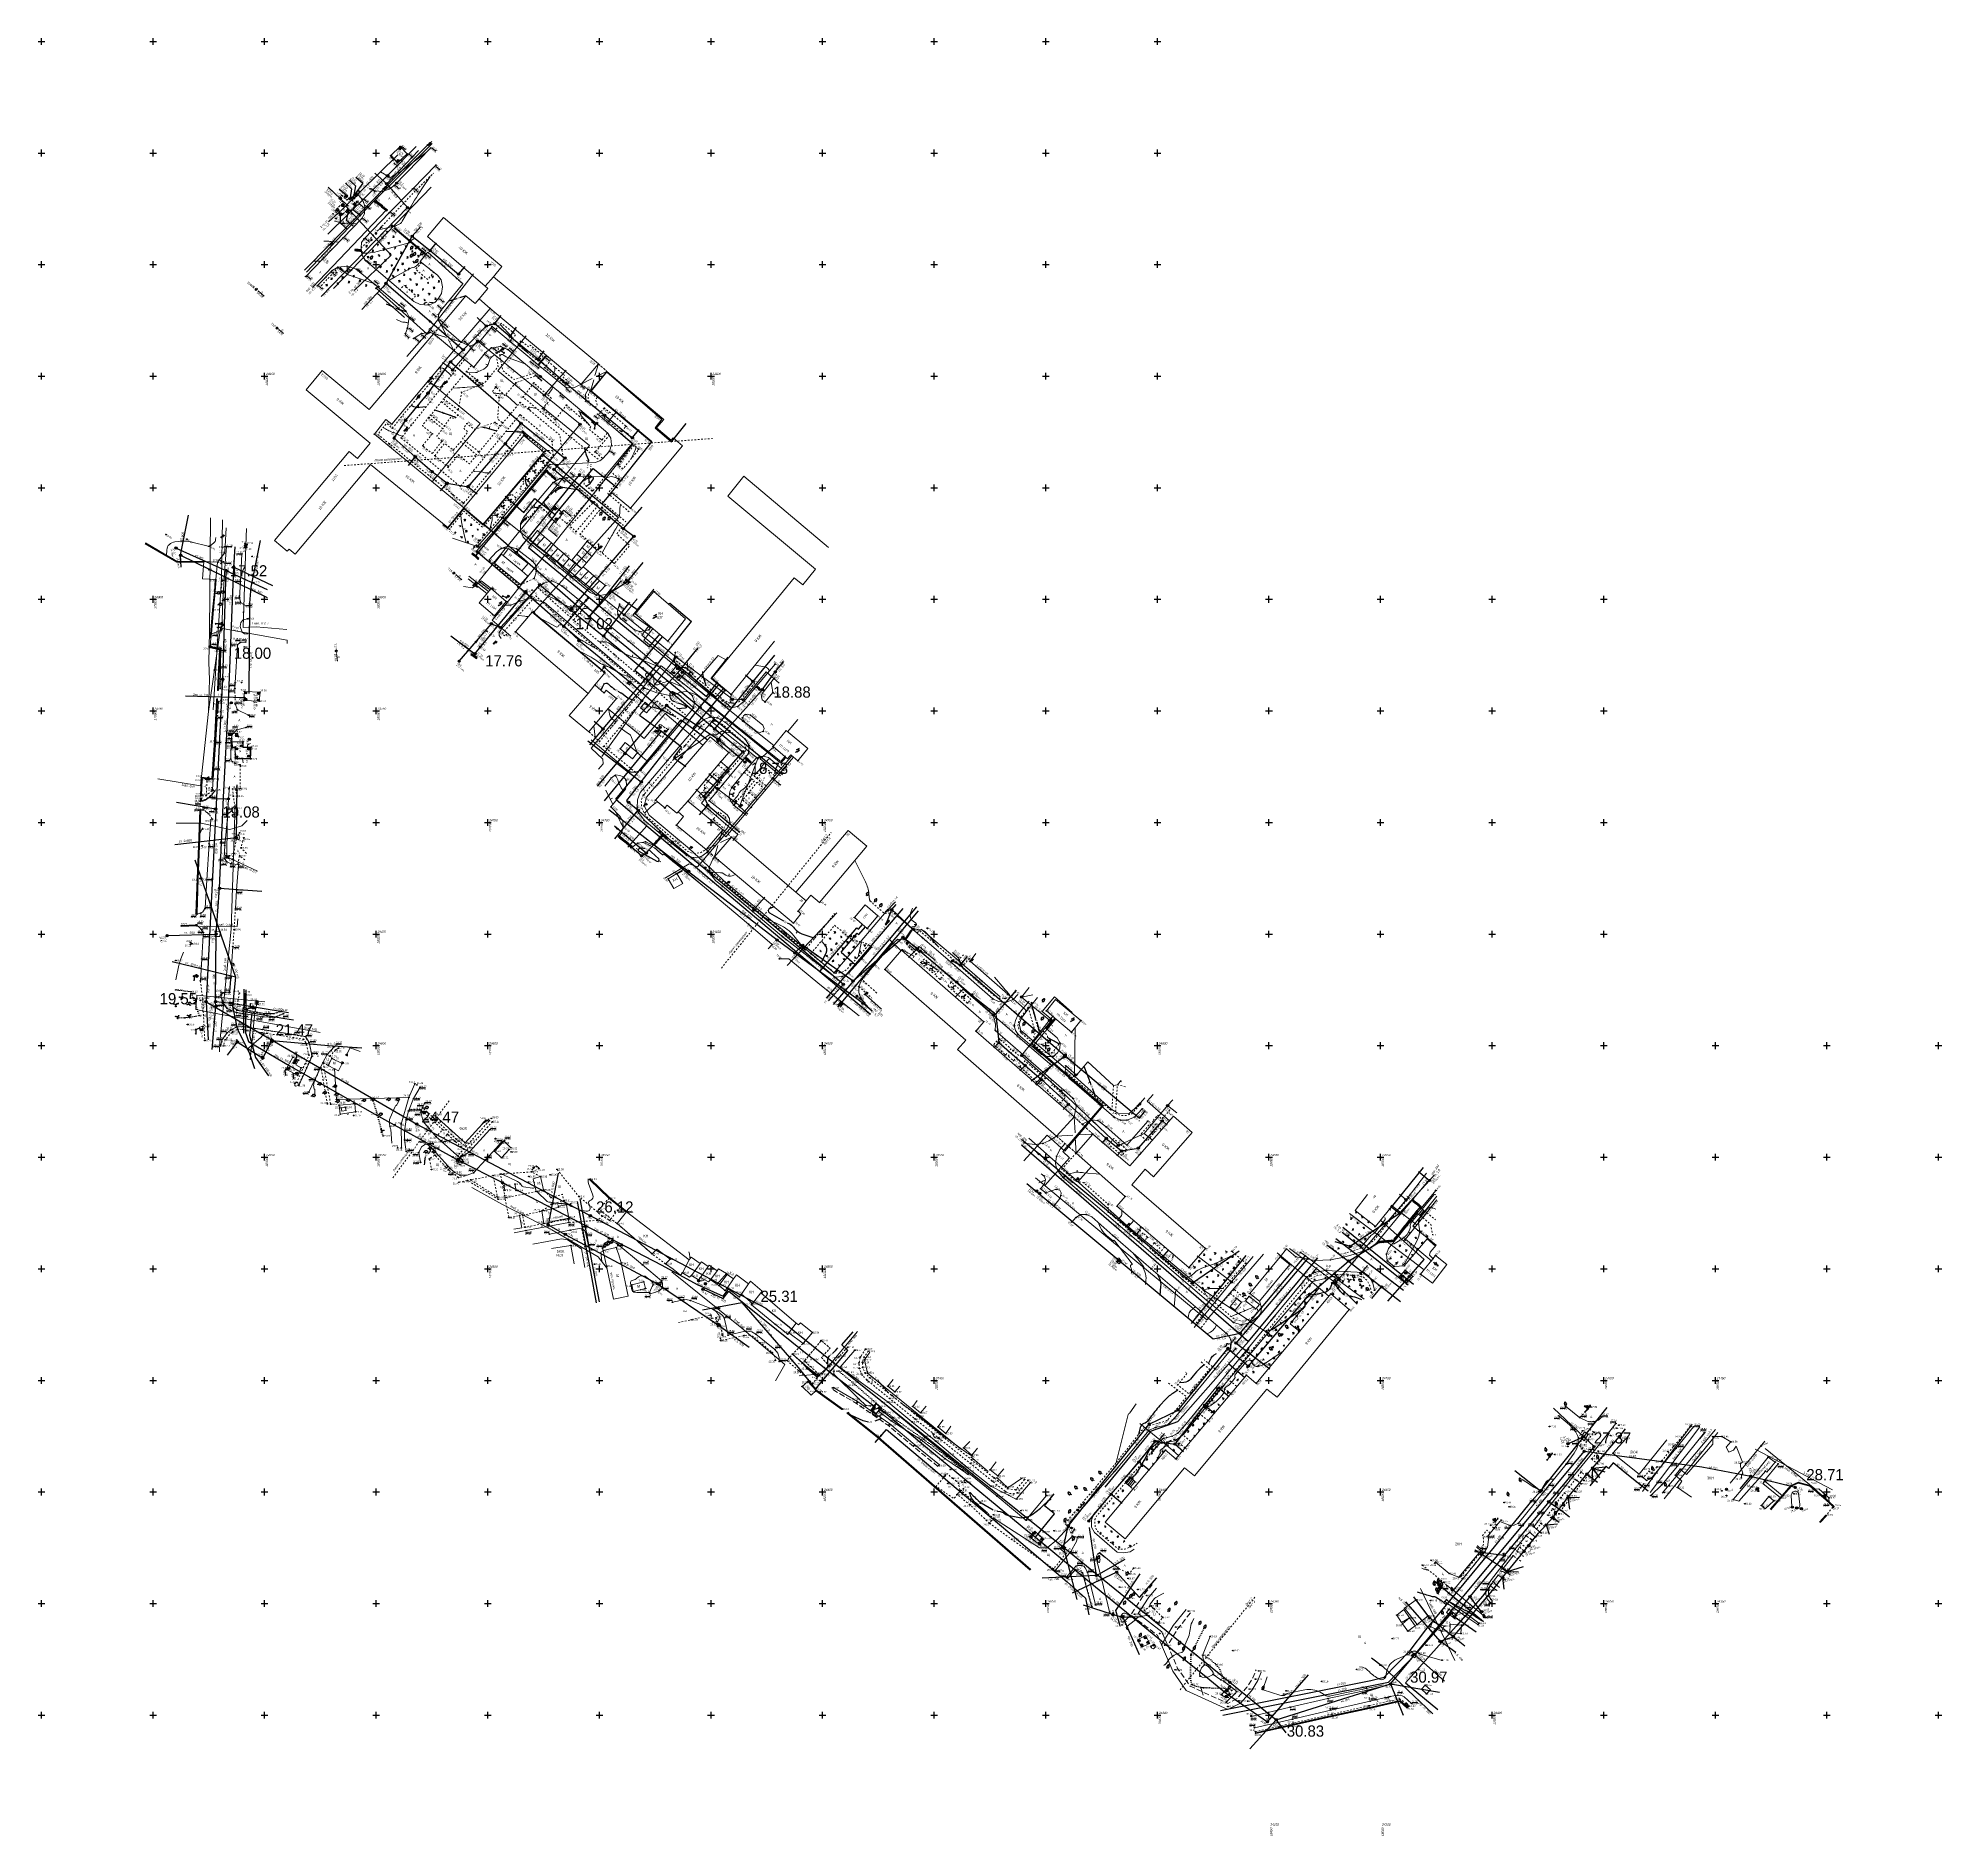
# Model space of a CAD drawing. Header units: metres. Extents: x 16881 to 20071, y 24181 to 25063.
# Drawn here: x 17898 to 18752, y 24246 to 25052 of the extents above; entities that cross this region are included whole.
import ezdxf
from ezdxf.enums import TextEntityAlignment as Align

# ---------------------------------------------------------------- set-up
doc = ezdxf.new("R2010")
doc.units = ezdxf.units.M
for name, pattern in [('g5_01_5x1_5', [1.5, 0.75, -0.75]), ('g5_02x1', [1.5, 1, -0.5]), ('g5_05x2', [3.5, 2.5, -1]), ('g5_366', [0.85, 0.1, -0.75])]:
    doc.linetypes.add(name, pattern=pattern)
for name, color, linetype in [('01_Геодезические пункты', 7, 'Continuous'), ('02_Сетка', 7, 'Continuous'), ('03_Здания и строения', 7, 'Continuous'), ('05_Элементы зданий', 7, 'Continuous'), ('06_Инженерно-технические сооружения', 7, 'Continuous'), ('07_Объекты электропередачи', 7, 'Continuous'), ('10_Границы покрытий и угодий', 7, 'Continuous'), ('11_Гидрография', 7, 'Continuous'), ('12_Рельеф', 7, 'Continuous'), ('13_Растительность', 7, 'Continuous'), ('14_Ограждения', 7, 'Continuous'), ('19_Горизонтали', 7, 'Continuous'), ('30_Канализация', 7, 'Continuous'), ('31_Водопровод', 7, 'Continuous'), ('32_Теплосеть', 7, 'Continuous'), ('33_Газопровод', 7, 'Continuous'), ('35_Телефон', 7, 'Continuous'), ('37_Кабель низкого напряжения', 7, 'Continuous'), ('38_Кабели высокого напряжения', 7, 'Continuous'), ('44_Крышки колодцев', 7, 'Continuous'), ('45_Номера колодцев', 7, 'Continuous'), ('61_Отметки высоты поверхности', 7, 'Continuous'), ('rastr', 7, 'Continuous'), ('Сетка', 7, 'Continuous')]:
    doc.layers.add(name, color=color, linetype=linetype)
doc.styles.add('LIKE11', font='bm431.shx')
doc.styles.add('LIKE14', font='p131.shx')
doc.styles.add('LIKE17', font='d431.shx')
doc.styles.add('LIKE32', font='peteri.shx')
doc.styles.add('LIKE36', font='pragmai.shx')
doc.styles.add('Line_GUGK', font='')
doc.styles.add('pragmai.shx', font='pragmai.shx')
doc.styles.get('Line_GUGK').set_extended_font_data('Bm431', italic=True)
doc.linetypes.add('133_2', pattern='A,4,[27,GUGK_2005.shx,S=0.8,R=0,X=0,Y=0],4,-2', length=10)
doc.linetypes.add('g5_084a', pattern='A,0.001,[18,GUGK_2005.shx,S=2.5,R=180,X=0,Y=0],0.5,[18,GUGK_2005.shx,S=6,R=180,X=0,Y=0],0.5', length=1.001)
doc.linetypes.add('g5_084b', pattern='A,0.001,[18,GUGK_2005.shx,S=5,R=180,X=0,Y=0],0.5,[18,GUGK_2005.shx,S=15,R=180,X=0,Y=0],0.5', length=1.001)
doc.linetypes.add('g5_085a', pattern='A,0.001,[19,GUGK_2005.shx,S=1,R=180,X=0,Y=0],0.5,[18,GUGK_2005.shx,S=6,R=180,X=0,Y=0],0.5', length=1.001)
doc.linetypes.add('g5_119_1', pattern='A,4,-1,[31,GUGK_2005.shx,S=0.1,R=0,X=0,Y=0],0.35,[31,GUGK_2005.shx,S=0.08,R=0,X=0,Y=0],3.3,[31,GUGK_2005.shx,S=0.08,R=180,X=0,Y=0],0.35,[31,GUGK_2005.shx,S=0.1,R=180,X=0,Y=0],-1', length=10)
doc.linetypes.add('g5_119_3', pattern='A,4,-1,[31,GUGK_2005.shx,S=0.1,R=0,X=0,Y=0],4,[31,GUGK_2005.shx,S=0.1,R=180,X=0,Y=0],-1', length=10)
doc.linetypes.add('g5_121_g', pattern='A,4,-0.4,["Г",Line_GUGK,S=1,R=0,X=0,Y=-0.5],-1.2,12', length=17.6)
doc.linetypes.add('g5_121_kl', pattern='A,4,-0.4,["Кл",Line_GUGK,S=1,R=0,X=0,Y=-0.5],-2.2,12', length=18.6)
doc.linetypes.add('g5_121_t', pattern='A,4,-0.4,["Т",Line_GUGK,S=1,R=0,X=0,Y=-0.5],-1.2,12', length=17.6)
doc.linetypes.add('g5_122_g', pattern='A,1,-1,1.5,-0.4,["Г",Line_GUGK,S=1,R=0,X=0,Y=-0.5],-1.5,1.5,-1,4,-1,4,-1,3', length=20.9)
doc.linetypes.add('g5_122_k', pattern='A,1,-1,1.5,-0.4,["К",Line_GUGK,S=1,R=0,X=0,Y=-0.5],-1.5,1.5,-1,4,-1,4,-1,3', length=20.9)
doc.linetypes.add('g5_122_kl', pattern='A,1,-1,1.5,-0.4,["Кл",Line_GUGK,S=1,R=0,X=0,Y=-0.5],-2.4,1.5,-1,4,-1,4,-1,3', length=21.8)
doc.linetypes.add('g5_122_t', pattern='A,1,-1,1.5,-0.4,["Т",Line_GUGK,S=1,R=0,X=0,Y=-0.5],-1.5,1.5,-1,4,-1,4,-1,3', length=20.9)
doc.linetypes.add('g5_122_v', pattern='A,1,-1,1.5,-0.4,["В",Line_GUGK,S=1,R=0,X=0,Y=-0.5],-1.5,1.5,-1,4,-1,4,-1,3', length=20.9)
doc.linetypes.add('g5_133_t', pattern='A,2,[27,GUGK_2005.shx,S=0.4,R=0,X=0,Y=0],2,-1,2,[27,GUGK_2005.shx,S=0.4,R=0,X=0,Y=0],2,-1,2,[27,GUGK_2005.shx,S=0.4,R=0,X=0,Y=0],2,-0.1,["V",Line_GUGK,S=1,R=0,X=0,Y=-0.5],-1', length=15.1)
doc.linetypes.add('g5_386_1', pattern='A,0,-0.75,[39,GUGK_2005.shx,S=0.5,R=0,X=0.55,Y=0],-0.75', length=1.5)
doc.linetypes.add('g5_386_4', pattern='A,0,-3.5,[23,GUGK_2005.shx,S=1,R=0,X=3,Y=0],-3.5', length=7)
doc.linetypes.add('g5_397_1', pattern='A,0,-0.625,[39,GUGK_2005.shx,S=0.5,R=0,X=0.5,Y=0],-1.25,[24,GUGK_2005.shx,S=0.5,R=0,X=0.5,Y=0],-0.625', length=2.5)
doc.linetypes.add('g5_472', pattern='A,0,-4,[25,GUGK_2005.shx,S=0.4,R=0,X=0,Y=-0.2],0', length=4)
doc.linetypes.add('g5_474_1a', pattern='A,1,-0.25,[28,GUGK_2005.shx,S=1,R=0,X=0,Y=0],-0.25,1', length=2.5)
doc.linetypes.add('g5_474_2a', pattern='A,1,-0.25,[27,GUGK_2005.shx,S=1,R=0,X=0,Y=0],-0.25,1', length=2.5)
doc.linetypes.add('g5_475_1', pattern='A,1.25,[25,GUGK_2005.shx,S=0.4,R=0,X=0,Y=0],1.25', length=2.5)
doc.linetypes.add('g5_475_2', pattern='A,1.25,[25,GUGK_2005.shx,S=0.4,R=0,X=0,Y=0],1.25,-0.5', length=3)
doc.linetypes.add('g5_476_2c', pattern='A,2.75,-0.25,[32,GUGK_2005.shx,S=1,R=0,X=0,Y=0],-0.25,2.75', length=6)

# ---------------------------------------------------------------- blocks, each defined once
blk = doc.blocks.new('g5_395_1')
h = blk.add_hatch(color=0)
h.paths.add_polyline_path([(-0.15, 0.75, 1), (0.15, 0.75, 1)])
h.paths.add_polyline_path([(-0.5, -0.37, 1), (-0.8, -0.37, 1)])
h.paths.add_polyline_path([(0.8, -0.37, 1), (0.5, -0.37, 1)])
at = {"color": 0}
for centre, radius in [((0, 0), 0.2), ((0, 0.75), 0.15), ((-0.65, -0.37), 0.15), ((0.65, -0.37), 0.15)]:
    blk.add_circle(centre, radius, dxfattribs=at)
blk = doc.blocks.new('g5_115_1')
at = {"color": 0}
for points in [[(0, 0), (2, 0)], [(1.65, -0.25), (2, 0), (1.65, 0.25)]]:
    blk.add_lwpolyline(points, dxfattribs=at)
blk = doc.blocks.new('g5_117sv')
h = blk.add_hatch(color=255)
h.paths.add_polyline_path([(-0.04, 0.46, 0.390634), (-0.46, 0, 0.11106), (-0.42, -0.2), (-0.04, 0.02)])
h.paths.add_polyline_path([(0.04, 0.02), (0.42, -0.2, 0.11106), (0.46, 0, 0.390634), (0.04, 0.46)])
h.paths.add_polyline_path([(-0.38, -0.26, 0.524447), (0.38, -0.26), (0, -0.04)])
at = {"color": 0}
for points in [[(0, 0.5), (0, 0)], [(0, 0), (-0.43, -0.25)], [(0.43, -0.25), (0, 0)]]:
    blk.add_lwpolyline(points, dxfattribs=at)
blk.add_circle((0, 0), 0.5, dxfattribs=at)
blk = doc.blocks.new('g5_117t')
h = blk.add_hatch(color=255)
h.paths.add_polyline_path([(-0.04, -0.04), (-0.46, -0.04, 0.367426), (-0.04, -0.46)])
h.paths.add_polyline_path([(0.04, -0.46, 0.367426), (0.46, -0.04), (0.04, -0.04)])
h.paths.add_polyline_path([(0.46, 0.04, 0.921954), (-0.46, 0.04)])
at = {"color": 0}
for points in [[(-0.5, 0), (0.5, 0)], [(0, -0.5), (0, 0)]]:
    blk.add_lwpolyline(points, dxfattribs=at)
blk.add_circle((0, 0), 0.5, dxfattribs=at)
blk = doc.blocks.new('g5_117b')
h = blk.add_hatch(color=255)
edge = h.paths.add_edge_path(flags=16)
edge.add_arc((0, 0), 0.113, 0, 360)
edge = h.paths.add_edge_path()
edge.add_arc((0, 0), 0.463, 0, 360)
h = blk.add_hatch(color=0)
edge = h.paths.add_edge_path()
edge.add_arc((0, 0), 0.075, 0, 360)
at = {"color": 0}
for radius in [0.5, 0.075]:
    blk.add_circle((0, 0), radius, dxfattribs=at)
blk = doc.blocks.new('g5_117v')
h = blk.add_hatch(color=255)
h.paths.add_polyline_path([(-0.46, 0.04), (0.46, 0.04, 0.921954)])
h.paths.add_polyline_path([(0.46, -0.04), (-0.46, -0.04, 0.921954)])
at = {"color": 0}
blk.add_line((-0.5, 0), (0.5, 0), dxfattribs=at)
blk.add_circle((0, 0), 0.5, dxfattribs=at)
blk = doc.blocks.new('g5_110_1e')
h = blk.add_hatch(color=255)
edge = h.paths.add_edge_path()
edge.add_arc((0, 0), 0.212, 0, 360)
at = {"color": 0}
for p, q in [((0, 1.38), (-0.75, 1.38)), ((0, 0.25), (0, 1.5)), ((0, 1.38), (0.75, 1.38))]:
    blk.add_line(p, q, dxfattribs=at)
for points in [[(-0.2, 1.38), (-0.2, 0.93, -1.040016), (-0.55, 0.93), (-0.55, 1.38)], [(0.2, 1.38), (0.2, 0.93, 1.040016), (0.55, 0.93), (0.55, 1.38)]]:
    blk.add_lwpolyline(points, format="xyb", dxfattribs=at)
blk.add_circle((0, 0), 0.25, dxfattribs=at)
blk = doc.blocks.new('g5_474c_2')
h = blk.add_hatch(color=0)
edge = h.paths.add_edge_path()
edge.add_arc((0, 0), 0.25, 0, 360)
at = {"color": 0}
blk.add_line((0, -0.25), (0, -0.5), dxfattribs=at)
blk.add_lwpolyline([(0.25, -0.5), (0.25, 0.5)], dxfattribs=at)
blk.add_circle((0, 0), 0.25, dxfattribs=at)
blk = doc.blocks.new('g5_474c_1')
h = blk.add_hatch(color=0)
edge = h.paths.add_edge_path()
edge.add_arc((0, 0), 0.25, 0, 360)
at = {"color": 0}
blk.add_line((0, 0.25), (0, 0.5), dxfattribs=at)
blk.add_lwpolyline([(0.25, -0.5), (0.25, 0.5)], dxfattribs=at)
blk.add_circle((0, 0), 0.25, dxfattribs=at)
blk = doc.blocks.new('g5_388_1')
at = {"color": 0}
blk.add_lwpolyline([(0, 0.5), (0.26, 0.5, 0.798042), (0.36, 0.97, 0.636328), (0.23, 1.41, 0.533064), (0, 1.75, 0.533064), (-0.23, 1.41, 0.636328), (-0.36, 0.97, 0.798042), (-0.26, 0.5)], format="xyb", dxfattribs=at)
for points in [[(0, 0.5), (-0.26, 0.5)], [(0.25, 0), (0, 0), (0, 0.5)]]:
    blk.add_lwpolyline(points, dxfattribs=at)
blk = doc.blocks.new('g5_122_7')
h = blk.add_hatch(color=0)
edge = h.paths.add_edge_path()
edge.add_arc((0, 0), 0.25, 0, 360)
at = {"color": 0}
blk.add_circle((0, 0), 0.25, dxfattribs=at)
blk = doc.blocks.new('g5_117kb')
h = blk.add_hatch(color=255)
h.paths.add_polyline_path([(0.04, 0.04), (0.46, 0.04, 0.367426), (0.04, 0.46)])
h.paths.add_polyline_path([(-0.04, 0.46, 0.367426), (-0.46, 0.04), (-0.04, 0.04)])
h.paths.add_polyline_path([(-0.04, -0.04), (-0.46, -0.04, 0.367426), (-0.04, -0.46)])
h.paths.add_polyline_path([(0.04, -0.46, 0.367426), (0.46, -0.04), (0.04, -0.04)])
at = {"color": 0}
for points in [[(-0.5, 0), (0.5, 0)], [(0, 0.5), (0, -0.5)]]:
    blk.add_lwpolyline(points, dxfattribs=at)
blk.add_circle((0, 0), 0.5, dxfattribs=at)
blk = doc.blocks.new('g5_117')
h = blk.add_hatch(color=255)
h.paths.add_polyline_path([(-0.3, 0.35), (0.35, -0.3, 0.177899), (0.46, 0, 0.639215)])
h.paths.add_polyline_path([(-0.35, 0.3, 0.177899), (-0.46, 0, 0.639215), (0.3, -0.35)])
at = {"color": 0}
blk.add_lwpolyline([(0.35, -0.35), (-0.35, 0.35)], dxfattribs=at)
blk.add_circle((0, 0), 0.5, dxfattribs=at)
blk = doc.blocks.new('g5_106_1a')
h = blk.add_hatch(color=255)
edge = h.paths.add_edge_path()
edge.add_arc((0, 0), 0.212, 0, 360)
at = {"color": 0}
blk.add_circle((0, 0), 0.25, dxfattribs=at)
blk = doc.blocks.new('g5_474a_2')
h = blk.add_hatch(color=255)
h.paths.add_polyline_path([(0.2125, 0.2125), (-0.2125, 0.2125), (-0.2125, -0.2125), (0.2125, -0.2125)])
edge = h.paths.add_edge_path(flags=16)
edge.add_arc((0, 0), 0.0975, 180, 540)
h = blk.add_hatch(color=0)
edge = h.paths.add_edge_path()
edge.add_arc((0, 0), 0.06, 0, 360)
at = {"color": 0}
blk.add_line((0, -0.25), (0, -0.5), dxfattribs=at)
blk.add_lwpolyline([(0.25, 0.25), (-0.25, 0.25), (-0.25, -0.25), (0.25, -0.25)], close=True, dxfattribs=at)
blk.add_lwpolyline([(0.25, -0.5), (0.25, 0.5)], dxfattribs=at)
blk.add_circle((0, 0), 0.06, dxfattribs=at)
blk = doc.blocks.new('g5_474a_1')
h = blk.add_hatch(color=255)
h.paths.add_polyline_path([(-0.2125, -0.2125), (0.2125, -0.2125), (0.2125, 0.2125), (-0.2125, 0.2125)])
edge = h.paths.add_edge_path(flags=16)
edge.add_arc((0, 0), 0.0975, 0, 360)
h = blk.add_hatch(color=0)
edge = h.paths.add_edge_path()
edge.add_arc((0, 0), 0.06, 0, 360)
at = {"color": 0}
blk.add_line((0, 0.25), (0, 0.5), dxfattribs=at)
blk.add_lwpolyline([(-0.25, -0.25), (0.25, -0.25), (0.25, 0.25), (-0.25, 0.25)], close=True, dxfattribs=at)
blk.add_lwpolyline([(0.25, -0.5), (0.25, 0.5)], dxfattribs=at)
blk.add_circle((0, 0), 0.06, dxfattribs=at)
blk = doc.blocks.new('g5_304_4')
h = blk.add_hatch(color=255)
edge = h.paths.add_edge_path()
edge.add_arc((0, 0), 0.463, 0, 360)
at = {"color": 0}
for p, q in [((-0.4, 1), (0.4, 1)), ((0, 0.5), (0, 1))]:
    blk.add_line(p, q, dxfattribs=at)
blk.add_circle((0, 0), 0.5, dxfattribs=at)
blk = doc.blocks.new('g5_311_2_1')
h = blk.add_hatch(color=0)
edge = h.paths.add_edge_path()
edge.add_arc((0, 0), 0.5, 0, 360.00026)
at = {"color": 0}
blk.add_circle((0, 0), 0.5, dxfattribs=at)
at = {"style": 'LIKE11', "flags": 8}
for tag, p in [('Отметка', (1, 0)), ('Высота опоры', (-7.75, -2.8))]:
    blk.add_attdef(tag, p, '', height=1.6, dxfattribs=at)
blk = doc.blocks.new('g5_012')
at = {"color": 92}
for points in [[(-1.5, 0), (1.5, 0)], [(0, -1.5), (0, 1.5)]]:
    blk.add_lwpolyline(points, dxfattribs=at)
blk = doc.blocks.new('g5_330')
blk.add_hatch(color=0).paths.add_polyline_path([(0.15, 0, 1), (-0.15, 0, 1)])
at = {"color": 0}
blk.add_circle((0, 0), 0.15, dxfattribs=at)
blk = doc.blocks.new('g5_117kl')
h = blk.add_hatch(color=255)
h.paths.add_polyline_path([(0.42, 0.2, 0.633652), (-0.42, 0.2)])
h.paths.add_polyline_path([(-0.45, 0.12, 0.067116), (-0.46, 0, 0.067116), (-0.45, -0.12), (0.45, -0.12, 0.067116), (0.46, 0, 0.067116), (0.45, 0.12)])
h.paths.add_polyline_path([(-0.42, -0.2, 0.633652), (0.42, -0.2)])
at = {"color": 0}
for p, q in [((-0.47, 0.16), (0.47, 0.16)), ((-0.47, -0.16), (0.47, -0.16))]:
    blk.add_line(p, q, dxfattribs=at)
blk.add_circle((0, 0), 0.5, dxfattribs=at)
blk = doc.blocks.new('g5_118')
h = blk.add_hatch(color=255)
edge = h.paths.add_edge_path()
edge.add_arc((0, 0), 0.463, 0, 360)
at = {"color": 0}
blk.add_circle((0, 0), 0.5, dxfattribs=at)
blk = doc.blocks.new('g5_110_1c')
h = blk.add_hatch(color=255)
edge = h.paths.add_edge_path()
edge.add_arc((0, 0), 0.212, 0, 360)
edge = h.paths.add_edge_path(flags=16)
edge.add_arc((0, 0), 0.0975, 0, 360)
h = blk.add_hatch(color=0)
edge = h.paths.add_edge_path()
edge.add_arc((0, 0), 0.06, 0, 360)
at = {"color": 0}
for p, q in [((0, 0.25), (0, 1.5)), ((0, 1.38), (0.75, 1.38))]:
    blk.add_line(p, q, dxfattribs=at)
blk.add_lwpolyline([(0.2, 1.38), (0.2, 0.93, 1.040016), (0.55, 0.93), (0.55, 1.38)], format="xyb", dxfattribs=at)
for radius in [0.25, 0.06]:
    blk.add_circle((0, 0), radius, dxfattribs=at)
blk = doc.blocks.new('g5_416')
at = {"color": 0}
blk.add_lwpolyline([(0.36, 0.6), (0, 0), (-0.36, 0.6)], dxfattribs=at)
for centre in [(-0.36, 0), (0.36, 0)]:
    blk.add_circle(centre, 0.0375, dxfattribs=at)
blk = doc.blocks.new('g5_005_1')
h = blk.add_hatch(color=255)
edge = h.paths.add_edge_path()
edge.add_arc((0, 0), 0.338, 0, 360)
edge = h.paths.add_edge_path(flags=16)
edge.add_arc((0, 0), 0.1, 0, 360)
at = {"color": 0}
for p, q in [((-0.625, 0), (-0.375, 0)), ((0, 0.625), (0, 0.375)), ((0.375, 0), (0.625, 0)), ((0, -0.375), (0, -0.625))]:
    blk.add_line(p, q, dxfattribs=at)
for radius in [0.375, 0.0625]:
    blk.add_circle((0, 0), radius, dxfattribs=at)
blk = doc.blocks.new('g5_113a')
blk.add_hatch(color=0).paths.add_polyline_path([(-0.375, 0), (0.375, 0), (0.375, 0.5), (-0.375, 0.5)])
at = {"color": 0}
blk.add_lwpolyline([(-0.375, 0), (0.375, 0), (0.375, 0.5), (-0.375, 0.5)], close=True, dxfattribs=at)
blk = doc.blocks.new('g5_112')
blk.add_hatch(color=0).paths.add_polyline_path([(0, 0), (0.08, 0.61), (0.36, 0.5)])
at = {"color": 0}
blk.add_lwpolyline([(0.22, 0.56), (0.75, 1.88), (-0.38, 1.2), (0.15, 2.6)], dxfattribs=at)
blk.add_lwpolyline([(0, 0), (0.08, 0.61), (0.36, 0.5)], close=True, dxfattribs=at)
blk = doc.blocks.new('g5_367_1')
at = {"color": 0}
for points in [[(0, 0.5), (-0.26, 0.5)], [(0, 0.5), (0.26, 0.5)], [(0, 0), (0, 0.5)], [(0.25, 0), (0, 0)]]:
    blk.add_lwpolyline(points, dxfattribs=at)
for centre, start, end in [((-0.26, 0.75), 115.63459, 270), ((-0.2, 1.16), 97.94065, 227.81966), ((0, 1.5), 90, 202.24196), ((0, 1.5), 337.75804, 90), ((0.2, 1.16), 312.18034, 82.05935), ((0.26, 0.75), 270, 64.36541)]:
    blk.add_arc(centre, 0.25, start, end, dxfattribs=at)
blk = doc.blocks.new('g5_121_7c')
h = blk.add_hatch(color=0)
edge = h.paths.add_edge_path()
edge.add_arc((0, 0), 0.3, 0, 360)
at = {"color": 0}
blk.add_circle((0, 0), 0.3, dxfattribs=at)
blk = doc.blocks.new('g5_394')
at = {"color": 0}
for centre, radius in [((0, 0), 0.2), ((0, 0.75), 0.15), ((-0.65, -0.37), 0.15), ((0.65, -0.37), 0.15)]:
    blk.add_circle(centre, radius, dxfattribs=at)
blk = doc.blocks.new('g5_128a')
h = blk.add_hatch(color=255)
h.paths.add_polyline_path([(-0.1625, 0.2125), (-0.3375, 0.2125), (-0.3375, -0.2125), (-0.1625, -0.2125)])
h.paths.add_polyline_path([(0.0875, 0.2125), (-0.0875, 0.2125), (-0.0875, -0.2125), (0.0875, -0.2125)])
h.paths.add_polyline_path([(0.3375, 0.2125), (0.1625, 0.2125), (0.1625, -0.2125), (0.3375, -0.2125)])
at = {"color": 0}
blk.add_lwpolyline([(-0.375, -0.25), (0.375, -0.25), (0.375, 0.25), (-0.375, 0.25)], close=True, dxfattribs=at)
for points in [[(-0.125, -0.25), (-0.125, 0.25)], [(0.125, -0.25), (0.125, 0.25)]]:
    blk.add_lwpolyline(points, dxfattribs=at)
blk = doc.blocks.new('g5_121_7a')
at = {"color": 0, "lineweight": 30}
blk.add_lwpolyline([(0.25, 0.375), (0, 0.375), (0, -0.375), (0.25, -0.375)], dxfattribs=at)
blk = doc.blocks.new('g5_122_3')
blk.add_hatch(color=0).paths.add_polyline_path([(0, -0.25), (0, 0.25), (1.5, 0)])
at = {"color": 0}
blk.add_lwpolyline([(0, -0.25), (0, 0.25), (1.5, 0), (0, -0.25)], dxfattribs=at)
blk = doc.blocks.new('g5_128b')
h = blk.add_hatch(color=255)
h.paths.add_polyline_path([(-0.16, 0.3, 0.273653), (-0.34, 0, 0.273653), (-0.16, -0.3)])
h.paths.add_polyline_path([(0.09, 0.33, 0.131884), (-0.09, 0.33), (-0.09, -0.33, 0.131884), (0.09, -0.33)])
h.paths.add_polyline_path([(0.16, -0.3, 0.273653), (0.34, 0, 0.273653), (0.16, 0.3)])
at = {"color": 0}
for points in [[(-0.12, -0.35), (-0.12, 0.35)], [(0.12, -0.35), (0.12, 0.35)]]:
    blk.add_lwpolyline(points, dxfattribs=at)
blk.add_circle((0, 0), 0.375, dxfattribs=at)
blk = doc.blocks.new('g5_117g')
h = blk.add_hatch(color=255)
h.paths.add_polyline_path([(-0.46, 0, 0.177899), (-0.35, -0.3), (0.3, 0.35, 0.639215)])
h.paths.add_polyline_path([(-0.3, -0.35, 0.639215), (0.46, 0, 0.177899), (0.35, 0.3)])
at = {"color": 0}
blk.add_lwpolyline([(-0.35, -0.35), (0.35, 0.35)], dxfattribs=at)
blk.add_circle((0, 0), 0.5, dxfattribs=at)
blk = doc.blocks.new('g_scratch')
at = {"color": 0, "linetype": 'ByBlock', "lineweight": 15}
blk.add_line((0, 0), (1, 0), dxfattribs=at)

msp = doc.modelspace()

# ---------------------------------------------------------------- linework, layer by layer
at = {"flags": 128}
for points in [[(18036.24, 24986.41), (18038.97, 24983.87), (18038.37, 24979.95)], [(18038.04, 24987.9), (18040.74, 24985.31), (18039.76, 24980.38)], [(18040.91, 24989.15), (18043.93, 24986.51), (18040.54, 24981.73)], [(18033.41, 24983.81), (18036.34, 24981.47), (18036.47, 24981.09)], [(18043.16, 24971.67), (18039.91, 24974.26), (18040.24, 24976.58)], [(18037.06, 24965.69), (18033.97, 24968.57), (18033.98, 24972.16)], [(18039.71, 24967.27), (18036.69, 24969.81), (18037.57, 24973.84)], [(18308.15, 24641.68), (18311.1, 24639.09), (18311.71, 24636.56)]]:
    msp.add_lwpolyline(points, dxfattribs=at)
at = {"color": 7, "linetype": 'Continuous', "lineweight": 5, "flags": 128}
for points in [[(18137.4, 24837.13), (18133.93, 24839.99), (18133.13, 24838.88)], [(18131.11, 24828.14), (18127.12, 24831.51), (18130.4, 24835.59)], [(18192.08, 24766.57), (18188.47, 24769.56), (18185.56, 24769.03)], [(18296.69, 24641.44), (18293.21, 24644.4), (18292.8, 24643.89)], [(18300.5, 24638.26), (18296.81, 24641.22), (18294.08, 24642.35)]]:
    msp.add_lwpolyline(points, dxfattribs=at)
at = {"layer": '01_Геодезические пункты', "color": 7, "lineweight": 20, "flags": 128}
for points in [[(18045.08, 24975.02), (18042.31, 24977.32)], [(17999.83, 24935.9), (17997.06, 24938.2)], [(17999.83, 24935.9), (17997.06, 24938.2)], [(17999.84, 24935.9), (17997.07, 24938.21)], [(17999.84, 24935.9), (17997.07, 24938.21)], [(18008.53, 24919.05), (18006.37, 24920.84)], [(18098.03, 24895.54), (18095.89, 24897.32)], [(18134.43, 24856.87), (18131.68, 24859.17)], [(18130.39, 24816.52), (18127.61, 24818.84)], [(18088.37, 24808.78), (18085.62, 24811.07)], [(18032.69, 24772.22), (18032.22, 24775.78)], [(18208.84, 24751.7), (18206.08, 24754)], [(18231.32, 24716.7), (18228.54, 24719.02)], [(18180.63, 24692.77), (18177.85, 24695.09)], [(18201, 24676.67), (18198.23, 24678.98)], [(18291.52, 24642.9), (18288.73, 24645.22)], [(18269.01, 24619.17), (18266.23, 24621.48)], [(18375.97, 24572.96), (18373.81, 24574.76)], [(18362.16, 24538.56), (18359.39, 24540.86)], [(18471.53, 24500.6), (18469.19, 24497.87)], [(18494.09, 24501.44), (18491.76, 24498.72)], [(18422.61, 24484.44), (18420.27, 24481.7)], [(18440.99, 24464.2), (18439.16, 24462.06)], [(18403.15, 24426.16), (18400.81, 24423.42)], [(18367.45, 24395.41), (18365.12, 24392.7)]]:
    msp.add_lwpolyline(points, dxfattribs=at)
at = {"layer": '03_Здания и строения', "color": 7, "linetype": 'Continuous', "lineweight": 20, "flags": 128}
for points in [[(18098.87, 24940.3), (18073.01, 24962.58), (18080.12, 24971.13), (18106.23, 24949.09), (18102.54, 24944.58)], [(18096.1, 24934.58), (18100.06, 24939.31), (18098.87, 24940.3), (18102.54, 24944.58), (18149.52, 24905.51), (18141.82, 24896.41), (18141.75, 24896.46), (18101.1, 24930.32), (18096.1, 24934.58)], [(18079.14, 24922.97), (18079.23, 24923.06), (18090.09, 24936.04), (18094.36, 24932.54), (18096.1, 24934.58), (18101.1, 24930.32), (18088.14, 24915.35), (18088.09, 24915.3), (18079.14, 24922.97)], [(18089.31, 24840.99), (18049.17, 24873.98), (18054.38, 24880.62), (18057.05, 24878.53), (18084.64, 24911.32), (18084.78, 24911.48), (18075.74, 24919.09), (18075.68, 24918.92), (18046.88, 24885.07), (18025.82, 24902.52), (18018.59, 24893.93), (18047.31, 24869.93), (18041.64, 24863.15), (18037.82, 24866.24), (18004.38, 24826.4), (18010.17, 24821.52), (18011.02, 24822.5), (18013.64, 24820.3), (18047.44, 24860.4), (18082.04, 24832.19), (18089.31, 24840.99)], [(18145.97, 24893.34), (18173.28, 24870.48), (18155.43, 24847.82), (18163.93, 24840.88), (18187.19, 24868.73), (18183.03, 24872.33), (18182.16, 24871.31), (18175.63, 24876.81), (18178.82, 24880.61), (18153.33, 24902.11), (18145.97, 24893.34)], [(18116.08, 24873.37), (18089.31, 24840.99), (18097.92, 24833.66), (18125.13, 24865.93), (18116.08, 24873.37)], [(18228.51, 24781.32), (18209.06, 24757.32), (18200.32, 24764.69), (18237.24, 24809.61), (18241.18, 24806.48), (18246.88, 24813.55), (18207.56, 24846.29), (18214.78, 24855.18), (18252.64, 24823.21)], [(18106.81, 24819.71), (18109.29, 24822.79), (18118.09, 24816.07), (18115.31, 24812.76)], [(18118.76, 24826.45), (18122.31, 24830.78), (18125.33, 24828.08), (18128.48, 24825.26), (18131.35, 24822.78), (18134.06, 24820.48), (18136.52, 24818.31), (18139.05, 24816.2), (18141.93, 24813.76), (18142.73, 24814.61), (18145.11, 24812.59), (18147.46, 24810.57), (18150.11, 24808.32), (18152.71, 24806.21), (18148.63, 24801.92), (18145.98, 24804.08), (18143.38, 24806.25), (18140.98, 24808.31), (18138.66, 24810.44), (18138.22, 24809.97), (18135.63, 24812.11), (18133.37, 24814.43), (18130.98, 24816.85), (18128.22, 24819.14), (18125.15, 24821.41), (18121.63, 24823.9), (18118.76, 24826.45)], [(18121.63, 24823.9), (18125.33, 24828.08)], [(18128.48, 24825.26), (18125.15, 24821.41)], [(18128.22, 24819.14), (18131.35, 24822.78)], [(18141.93, 24813.76), (18142.73, 24814.61), (18144.23, 24816.35), (18146.59, 24819.26), (18148.79, 24822.09), (18144.46, 24826.03), (18142.21, 24823.21), (18139.86, 24820.26), (18137.74, 24817.71), (18141.93, 24813.76)], [(18146.59, 24819.26), (18142.21, 24823.21)], [(17978.83, 24816.72), (17978.07, 24808.92), (17972.16, 24809.22), (17972.82, 24816.88), (17978.83, 24816.72)], [(18117.96, 24810.41), (18115.31, 24812.76), (18106.81, 24819.71), (18106.17, 24820.29), (18103.02, 24816.18), (18114.67, 24806.6), (18117.96, 24810.41)], [(18134.06, 24820.48), (18130.98, 24816.85)], [(18136.52, 24818.31), (18133.37, 24814.43)], [(18135.63, 24812.11), (18139.05, 24816.2)], [(18139.86, 24820.26), (18144.23, 24816.35)], [(18138.66, 24810.44), (18141.93, 24813.76)], [(18145.11, 24812.59), (18140.98, 24808.31)], [(18147.46, 24810.57), (18143.38, 24806.25)], [(18150.11, 24808.32), (18145.98, 24804.08)], [(18101.46, 24804.79), (18108.28, 24799), (18102.97, 24792.65), (18096.12, 24798.42), (18101.46, 24804.79)], [(18166.02, 24793.48), (18180.63, 24781.31), (18188.64, 24791.32), (18174.41, 24803.58), (18166.02, 24793.48)], [(18112.41, 24785.41), (18119.9, 24794.3), (18152.4, 24767), (18147.97, 24761.63), (18144.92, 24757.8), (18112.41, 24785.41)], [(18147.97, 24761.63), (18152.13, 24758.01), (18153.1, 24759.34), (18157.67, 24755.56), (18145.29, 24740.58), (18136.4, 24747.9), (18144.92, 24757.8), (18147.97, 24761.63)], [(18173.16, 24751.6), (18171.14, 24749.2), (18168.43, 24751.39), (18170.45, 24753.92), (18173.16, 24751.6)], [(18208, 24731.43), (18199.57, 24738.36), (18175.08, 24710.01), (18179.31, 24706.5), (18180.4, 24707.8), (18184.71, 24704.16), (18185.29, 24704.75), (18189.61, 24709.63), (18203.23, 24725.77), (18208, 24731.43)], [(18227.81, 24734.11), (18234.26, 24728.58), (18235.76, 24730.31), (18238.85, 24727.69), (18243.33, 24733.16), (18233.65, 24741.16), (18227.81, 24734.11)], [(18161.49, 24735.81), (18167.11, 24731.31), (18164.79, 24728.6), (18159.32, 24733.05), (18161.49, 24735.81)], [(18185.29, 24704.75), (18187.75, 24702.63), (18184.55, 24698.82), (18197.8, 24687.85), (18205.23, 24696.7), (18189.61, 24709.63), (18185.29, 24704.75)], [(18238.04, 24668.81), (18261.49, 24696.46), (18269.79, 24689.32), (18248.66, 24664.2), (18244.74, 24667.38), (18242.67, 24664.93), (18238.04, 24668.81)], [(18209.11, 24693.41), (18201.62, 24684.61), (18236.9, 24654.95), (18240.32, 24659.05), (18238.98, 24660.23), (18242.67, 24664.93), (18238.04, 24668.81), (18209.11, 24693.41)], [(18183.36, 24670.38), (18180.85, 24674.82), (18184.75, 24677.12), (18187.38, 24672.62), (18183.36, 24670.38)], [(18274.69, 24658.11), (18269.96, 24652.57), (18264.29, 24657.46), (18269.1, 24663.04), (18274.69, 24658.11)], [(18277.92, 24634.2), (18285.41, 24642.74), (18322.21, 24610.73), (18318.71, 24606.53), (18362.66, 24568.18), (18354.78, 24559.41), (18310.47, 24598.23), (18314.18, 24602.47), (18277.92, 24634.2)], [(18350.24, 24615.6), (18354.1, 24612.32), (18361.47, 24606.06), (18365.71, 24611.21), (18354.33, 24620.7), (18350.24, 24615.6)], [(18028.53, 24591.09), (18031.36, 24589.58), (18033.13, 24588.69), (18034.72, 24592.02), (18030.18, 24594.31), (18028.53, 24591.09)], [(18034.3, 24572.1), (18034.57, 24570.6), (18036.48, 24570.93), (18036.09, 24572.38), (18034.3, 24572.1)], [(18099.09, 24566.67), (18089.88, 24556.39), (18076.37, 24568.63)], [(18407.22, 24568.37), (18387.62, 24546.19), (18371.04, 24560.39), (18363.63, 24551.88), (18385.61, 24532.44), (18381.9, 24528.03), (18414.11, 24500.53), (18421.52, 24509.16), (18388.53, 24537.6), (18394.49, 24544.63), (18398.31, 24541.26), (18415.6, 24561.03), (18407.22, 24568.37)], [(18121.65, 24534.63), (18120.37, 24540.37), (18123.59, 24541.31), (18125, 24535.33), (18121.65, 24534.63)], [(18519.1, 24545.41), (18497.7, 24519.03), (18488.55, 24526.16), (18494.18, 24533.25)], [(18136.26, 24522.65), (18135.25, 24528.73), (18131.64, 24528.14), (18131.62, 24527.45), (18128.28, 24526.89), (18127.65, 24526.53), (18124.26, 24525.99), (18125.11, 24520.31), (18128.54, 24520.93), (18129.16, 24521.42), (18132.73, 24522.02), (18136.26, 24522.65)], [(18206.87, 24497.85), (18202.82, 24493.13), (18199.72, 24495.11), (18198.83, 24494.12), (18195.29, 24496.12), (18194.45, 24495.07), (18191.19, 24497.06), (18190.38, 24496.19), (18187.25, 24498.27), (18186.27, 24497.15), (18183.06, 24499.84), (18179.6, 24502.31), (18181.63, 24504.4), (18175.66, 24508.87), (18173.6, 24506.69), (18157.89, 24520.35), (18162.17, 24525.6), (18190.28, 24504.07), (18191.14, 24505.17), (18195.11, 24502.37), (18195.75, 24503.09), (18198.72, 24501.1), (18199.11, 24501.68), (18202.69, 24499.15), (18203.39, 24500.01), (18206.87, 24497.85)], [(18128.48, 24509.17), (18137.21, 24510.49), (18138.65, 24502.29)], [(18151.72, 24508.19), (18157.57, 24509.62), (18158.76, 24506.33), (18159.8, 24502.69), (18162.82, 24487.78), (18156.27, 24486.45), (18153.2, 24501.24), (18152.49, 24504.65), (18151.72, 24508.19)], [(18190.28, 24504.07), (18187.25, 24498.27)], [(18195.11, 24502.37), (18191.19, 24497.06)], [(18198.72, 24501.1), (18195.29, 24496.12)], [(18202.69, 24499.15), (18199.72, 24495.11)], [(18441.36, 24488.94), (18455.08, 24505.42), (18459.38, 24501.88), (18445.7, 24485.47), (18441.36, 24488.94)], [(18517.87, 24497.61), (18523.19, 24493.51), (18529.74, 24501.99), (18524.6, 24505.98), (18517.87, 24497.61)], [(18164.47, 24492.83), (18169.86, 24494.15), (18170.66, 24491.18), (18165.13, 24489.84), (18164.47, 24492.83)], [(18245.44, 24471.42), (18241.26, 24466.57), (18234.87, 24471.33), (18234.35, 24470.71), (18228.85, 24475.06), (18218.21, 24483.93), (18218.54, 24484.41), (18213.59, 24488.69), (18212.67, 24487.47), (18207.18, 24491.33), (18206.31, 24490.25), (18203.44, 24492.6), (18207.31, 24497.44), (18210.11, 24495.53), (18211.44, 24497.3), (18216.75, 24493.26), (18217.69, 24494.43), (18222.97, 24490.05), (18222.34, 24489.19), (18238.16, 24475.66), (18239.16, 24474.86), (18240.1, 24475.82), (18245.44, 24471.42)], [(18207.18, 24491.33), (18210.11, 24495.53)], [(18213.59, 24488.69), (18216.75, 24493.26)], [(18218.54, 24484.41), (18222.34, 24489.19)], [(18477.66, 24488.76), (18444.31, 24448.67), (18439.88, 24452.41), (18408.3, 24414.86), (18403.63, 24418.76), (18376.53, 24386.5), (18385.52, 24379), (18412.15, 24410.84), (18416.55, 24407.21), (18449.1, 24446.15), (18453.65, 24442.43), (18485.97, 24481.74), (18477.66, 24488.76)], [(18437.63, 24485.07), (18434.77, 24481.48), (18432.62, 24483.15), (18435.55, 24486.68), (18437.63, 24485.07)], [(18439.5, 24485.62), (18444.06, 24482.02), (18444.82, 24482.93), (18445.71, 24484.02), (18441.11, 24487.67), (18440.72, 24487.2), (18439.5, 24485.62)], [(18234.87, 24471.33), (18238.16, 24475.66)], [(18240.83, 24447.28), (18243.4, 24449.57), (18247.15, 24445.51), (18244.85, 24443.38), (18240.83, 24447.28)], [(18281.6, 24450.45), (18279.22, 24447.48), (18282.37, 24444.85), (18284.56, 24447.47)], [(18292.39, 24441.01), (18290.37, 24438.34), (18293.9, 24435.52), (18296.4, 24438.49)], [(18304.05, 24432.29), (18301.66, 24429.16), (18305.16, 24426.27), (18307.47, 24429.57)], [(18315.94, 24422.67), (18313.17, 24419.73), (18316.79, 24416.57), (18319.39, 24419.66)], [(18611.28, 24425.25), (18604.12, 24417.36), (18615.8, 24408.03), (18628.27, 24423.36)], [(18648.86, 24424.8), (18648.88, 24421.43), (18637.11, 24407.85), (18634.26, 24410.25), (18632.16, 24407.57), (18634.9, 24404.78), (18633.04, 24402.03), (18639.23, 24397.7)], [(18648.86, 24424.8), (18652.93, 24424.88), (18656.92, 24422.53), (18654.79, 24420.13), (18655.96, 24417.87), (18658.06, 24418.71), (18659.34, 24420.52), (18662.18, 24413.39), (18661.2, 24412.73), (18661.32, 24411.35), (18662.29, 24408.46), (18661.63, 24407.57), (18661.67, 24406.34)], [(18327.79, 24413.55), (18325.08, 24409.92), (18328.55, 24407.17), (18331.21, 24410.33)], [(18658.02, 24396.7), (18658.97, 24397.9), (18666.7, 24406.74), (18673.62, 24415.68), (18676.84, 24413.32), (18673.01, 24408.95), (18672.4, 24409.33), (18670.49, 24407.09), (18666.12, 24402.35), (18660.48, 24395.86), (18658.02, 24396.7)], [(18524.63, 24368.49), (18530.79, 24363.48), (18535.04, 24361.76), (18544.98, 24373.66), (18542.95, 24375.37)], [(18512.18, 24337.68), (18515.53, 24340.06), (18512.98, 24343.56), (18510.36, 24347.33), (18507.23, 24344.84), (18509.39, 24341.47), (18512.98, 24343.56), (18509.76, 24340.86), (18512.18, 24337.68)], [(18510.75, 24347.88), (18516.34, 24340.59), (18521.3, 24344.51), (18515.95, 24351.68), (18510.75, 24347.88)], [(18522.35, 24339.58), (18523.28, 24341.81), (18528.55, 24339.95), (18527.3, 24337.68), (18522.35, 24339.58)], [(18531.21, 24340.74), (18536.32, 24340.34), (18536.01, 24336.58), (18530.95, 24336.95), (18531.21, 24340.74)], [(18520.02, 24313.48), (18518.3, 24311.64), (18520.52, 24309.57), (18522.4, 24311.37), (18520.02, 24313.48)]]:
    msp.add_lwpolyline(points, dxfattribs=at)
at = {"layer": '05_Элементы зданий', "color": 7, "linetype": 'g5_02x1', "lineweight": 20, "flags": 128}
for points in [[(18075.74, 24919.09), (18079.14, 24922.97)], [(18084.78, 24911.48), (18088.09, 24915.3)], [(18149.52, 24905.51), (18153.33, 24902.11)], [(18141.82, 24896.41), (18145.97, 24893.34)], [(18205.23, 24696.7), (18209.11, 24693.41)], [(18197.8, 24687.85), (18201.62, 24684.61)], [(18362.66, 24568.18), (18371.04, 24560.39)], [(18354.78, 24559.41), (18363.63, 24551.88)], [(18252.86, 24456.49), (18248.56, 24452.55), (18241.89, 24458.69), (18249.36, 24467.86), (18253.36, 24464.46), (18249.52, 24460.31), (18252.86, 24456.49), (18252.86, 24456.49)]]:
    msp.add_lwpolyline(points, dxfattribs=at)
at = {"layer": '05_Элементы зданий', "color": 7, "linetype": 'Continuous', "lineweight": 20, "flags": 128}
for points, elevation in [([(18075.74, 24919.09), (18081.03, 24917.47)], 14.21), ([(18079.14, 24922.97), (18081.54, 24918.08)], 14.23), ([(18082.42, 24916.28), (18084.78, 24911.48)], 14.23), ([(18082.94, 24916.88), (18088.09, 24915.3)], 14.21), ([(18148, 24900.29), (18149.52, 24905.51)], 16.34), ([(18148.61, 24899.78), (18153.33, 24902.11)], 16.05), ([(18141.82, 24896.41), (18146.82, 24898.89)], 16.05), ([(18145.97, 24893.34), (18147.44, 24898.37)], 16.34), ([(18203.7, 24691.57), (18205.23, 24696.7)], 19.23), ([(18202.52, 24690.17), (18197.8, 24687.85)], 19), ([(18201.62, 24684.61), (18203.13, 24689.65)], 19.23), ([(18209.11, 24693.41), (18204.31, 24691.05)], 19), ([(18362.66, 24568.18), (18363.09, 24560.91)], 21.83), ([(18354.78, 24559.41), (18362.15, 24559.85)], 22.12), ([(18363.21, 24558.92), (18363.63, 24551.88)], 21.83), ([(18364.15, 24559.97), (18371.04, 24560.39)], 22.12)]:
    msp.add_lwpolyline(points, dxfattribs=dict(at, elevation=elevation))
for points in [[(18385.71, 24404.15), (18387.96, 24402.27), (18389.23, 24403.85), (18389.96, 24404.75), (18389.34, 24405.23), (18387.64, 24406.56), (18385.71, 24404.15)], [(18386.14, 24403.79), (18388.05, 24406.24)], [(18386.77, 24403.26), (18388.7, 24405.73)], [(18387.36, 24402.77), (18389.31, 24405.26)]]:
    msp.add_lwpolyline(points, dxfattribs=at)
at = {"layer": '06_Инженерно-технические сооружения', "color": 7, "linetype": 'Continuous', "lineweight": 20, "flags": 128}
for points in [[(18059.59, 24995.54), (18056.52, 24998.93), (18060.67, 25002.98), (18063.9, 24999.59), (18059.59, 24995.54)], [(18035.21, 24977.26), (18035.74, 24976.82), (18035.43, 24976.04), (18034.77, 24976.01), (18034.49, 24976.47), (18034.57, 24977.01), (18035.21, 24977.26)], [(18036.65, 24979.93), (18037.19, 24980.44), (18037.17, 24980.88), (18036.87, 24981.19), (18036.44, 24981.23), (18036.05, 24980.96), (18035.96, 24980.55), (18036.25, 24980.16), (18036.65, 24979.93)], [(18040.94, 24980.71), (18040.43, 24980.92), (18040.3, 24981.5), (18040.79, 24981.96), (18041.35, 24981.81), (18041.58, 24981.35), (18040.94, 24980.71)], [(18033.38, 24974.28), (18033.25, 24974.72), (18032.81, 24975.07), (18032.16, 24974.79), (18032.11, 24974.36), (18032.45, 24973.84), (18033.1, 24973.87), (18033.38, 24974.28)], [(18033.48, 24972.94), (18033.84, 24973.21), (18034.28, 24973.25), (18034.65, 24973.01), (18034.69, 24972.49), (18034.38, 24972.07), (18033.96, 24972.13), (18033.55, 24972.4), (18033.48, 24972.94)], [(18037.19, 24974.82), (18037.84, 24974.73), (18038.01, 24974.22), (18037.79, 24973.7), (18037.22, 24973.65), (18036.89, 24974.03), (18037.19, 24974.82)], [(18072.06, 24954.42), (18072, 24954.45), (18071.22, 24955.17), (18058.35, 24966.07), (18058.44, 24966.21), (18058.56, 24966.37), (18071.44, 24955.47), (18072.25, 24954.72)], [(18123.08, 24907.63), (18122.85, 24908.05), (18122.52, 24908.17), (18122.07, 24908), (18121.93, 24907.63), (18122.1, 24907.19), (18122.52, 24907.09), (18122.93, 24907.2), (18123.08, 24907.63)], [(18122.61, 24905.09), (18122.53, 24905.28), (18125.89, 24909.13), (18125.98, 24909.01), (18126.1, 24908.94), (18122.82, 24905.05), (18122.61, 24905.09)], [(18072.65, 24892.64), (18073.16, 24892.92), (18073.63, 24892.65), (18073.6, 24892.05), (18073.01, 24891.89), (18072.58, 24892.22), (18072.65, 24892.64)], [(18062.75, 24880.42), (18063.26, 24880.7), (18063.7, 24880.36), (18063.65, 24879.97), (18063.28, 24879.72), (18062.82, 24880.02), (18062.75, 24880.42)], [(18057.73, 24872.73), (18058.15, 24872.83), (18058.54, 24872.61), (18058.54, 24871.96), (18058.04, 24871.68), (18057.56, 24872.04), (18057.73, 24872.73)], [(18067.27, 24864.48), (18068.01, 24864.19), (18067.84, 24863.41), (18067.3, 24863.21), (18066.86, 24863.63), (18066.87, 24864.16), (18067.27, 24864.48)], [(18074.67, 24856.92), (18074.71, 24857.47), (18075.14, 24857.65), (18075.56, 24857.36), (18075.59, 24856.8), (18075.16, 24856.65), (18074.67, 24856.92)], [(18081.18, 24851.92), (18081.51, 24852.45), (18082, 24852.45), (18082.38, 24851.85), (18081.76, 24851.34), (18081.34, 24851.39), (18081.18, 24851.92)], [(18091.3, 24850.98), (18091.7, 24850.68), (18091.86, 24850.22), (18091.61, 24849.95), (18091.17, 24849.96), (18090.85, 24850.53), (18091.3, 24850.98)], [(18130.09, 24841.58), (18127.75, 24837.9), (18127.48, 24837.48), (18130.36, 24834.42), (18132.11, 24836.68), (18133.63, 24838.64), (18130.09, 24841.58)], [(17991.27, 24824.95), (17991.11, 24824.58), (17991.12, 24823.61), (17991.18, 24823.27), (17991.87, 24823.18), (17991.96, 24823.52), (17992.06, 24824.57), (17991.92, 24824.92), (17991.27, 24824.95)], [(18161.99, 24809.04), (18161.09, 24807.58), (18162.35, 24806.66), (18163.64, 24807.68), (18161.99, 24809.04)], [(18116.67, 24803.92), (18117.17, 24803.88), (18117.64, 24803.3), (18117.7, 24802.76), (18117.04, 24802.29), (18116.48, 24802.39), (18116.09, 24802.92), (18116.16, 24803.54), (18116.67, 24803.92)], [(18137, 24795.92), (18137.75, 24795.97), (18138.2, 24795.63), (18138.25, 24795.02), (18138.03, 24794.72), (18137.33, 24794.49), (18136.57, 24795.03), (18137, 24795.92)], [(17980.64, 24764.13), (17981.33, 24764.72), (17981.34, 24763.68), (17980.64, 24764.13)], [(18162.63, 24762.4), (18162.91, 24763.31), (18163.65, 24763.43), (18164.2, 24762.83), (18163.99, 24762.25), (18163.37, 24761.9), (18162.63, 24762.4)], [(18184.67, 24770.28), (18181.82, 24766.87), (18185.56, 24763.78), (18188.68, 24767.41), (18184.67, 24770.28)], [(17997.6, 24754.33), (17990.71, 24754.7), (17991, 24758.65), (17997.95, 24758.41), (17997.6, 24754.33)], [(17983.76, 24738.91), (17983.81, 24740.1), (17985.34, 24740.05), (17985.35, 24738.88), (17983.76, 24738.91)], [(17986.92, 24739.82), (17986.94, 24738.5), (17988.13, 24738.54), (17987.95, 24739.86), (17986.92, 24739.82)], [(18204.1, 24737.31), (18204.12, 24736.55), (18203.13, 24736.26), (18202.68, 24736.99), (18202.87, 24737.6), (18203.66, 24737.79), (18204.1, 24737.31)], [(17985.52, 24733.49), (17985.34, 24736.19), (17990.4, 24736.2), (17990.41, 24733.75), (17994.02, 24733.73), (17993.67, 24728.52), (17986.83, 24728.51), (17986.74, 24733.49), (17985.52, 24733.49)], [(17986.88, 24728.86), (17986.82, 24733.77), (17985.62, 24733.74), (17985.46, 24736), (17990.23, 24736.08), (17990.31, 24733.61), (17993.58, 24733.49), (17993.56, 24728.61), (17986.88, 24728.86)], [(17986.84, 24693.42), (17987.36, 24692.58), (17988.4, 24692.41), (17988.93, 24693.29), (17988.31, 24694.33), (17987.44, 24694.29), (17986.84, 24693.42)], [(17982.58, 24684.02), (17982.7, 24685.2), (17984.14, 24685.07), (17984.03, 24683.93), (17982.58, 24684.02)], [(18189.43, 24678.14), (18189.44, 24678.21), (18189.93, 24678.62), (18190.36, 24678.35), (18190.44, 24677.94), (18189.67, 24677.62), (18189.43, 24678.14)], [(17966.7, 24645.33), (17966.8, 24646.29), (17967.51, 24645.69), (17966.7, 24645.33)], [(17977.78, 24648.99), (17977.88, 24651.13), (17980.04, 24651.02), (17979.87, 24648.9), (17977.78, 24648.99)], [(17978.33, 24618.23), (17978.66, 24618.02), (17978.58, 24617.24), (17978.12, 24617.13), (17977.76, 24617.36), (17977.7, 24617.82), (17977.92, 24618.17), (17978.33, 24618.23)], [(17986, 24619.46), (17986.12, 24618.38), (17985.63, 24617.86), (17984.74, 24618.06), (17984.41, 24618.53), (17984.42, 24619.35), (17986, 24619.46)], [(17996.99, 24618.54), (17996.01, 24618.57), (17996.14, 24620.1), (17997.11, 24620.04), (17996.99, 24618.54)], [(18257.98, 24619.59), (18257.1, 24618.45), (18258.19, 24617.61), (18259.21, 24618.87), (18257.98, 24619.59)], [(17971.08, 24606.64), (17970.88, 24608.31), (17972.19, 24608.55), (17972.52, 24606.86), (17971.08, 24606.64)], [(17987.45, 24601.13), (17987.51, 24602.56), (17988.33, 24601.6), (17987.45, 24601.13)], [(18003.1, 24602.93), (18002.63, 24602.05), (18003.44, 24601.63), (18003.98, 24602.41), (18003.1, 24602.93)], [(17999.32, 24595.09), (17999.83, 24594.36), (17999.08, 24593.8), (17998.52, 24594.56), (17999.32, 24595.09)], [(18014.82, 24586.65), (18009.65, 24589.4), (18012.64, 24594.89), (18015.19, 24593.52), (18013.96, 24591.34), (18016.36, 24590.07), (18014.82, 24586.65)], [(18357.93, 24595.75), (18358.36, 24596.17), (18358.95, 24596.2), (18359.32, 24595.8), (18359.33, 24595.1), (18358.85, 24594.76), (18358.35, 24594.74), (18357.91, 24595.26), (18357.93, 24595.75)], [(18013.55, 24583.1), (18013.61, 24582.19), (18013.9, 24581.81), (18015.13, 24582.2), (18014.87, 24583.43), (18014.31, 24583.55), (18013.55, 24583.1)], [(18087.29, 24549.4), (18087.63, 24549.42), (18088.57, 24548.83), (18088.5, 24547.65), (18087.19, 24547.43), (18086.37, 24548.46), (18087.29, 24549.4)], [(18120.36, 24545.44), (18121.62, 24546.21), (18122.87, 24545.31), (18122.91, 24544.91)], [(18107.22, 24537.44), (18107.63, 24535.21)], [(18112.15, 24537.91), (18112.73, 24535.16)], [(18114.23, 24523.87), (18115.2, 24518.41), (18111.63, 24517.78)], [(18518.21, 24527.16), (18520.76, 24525.06), (18518.93, 24522.85), (18516.39, 24524.94), (18518.21, 24527.16)], [(18517.03, 24524.41), (18518.83, 24526.64)], [(18517.63, 24523.92), (18519.43, 24526.15)], [(18518.22, 24523.43), (18520.02, 24525.67)], [(18381.82, 24503.32), (18382.44, 24504.16), (18382.9, 24504.28), (18383.66, 24503.51), (18383.73, 24503.21), (18382.9, 24502.28), (18381.95, 24502.9), (18381.82, 24503.32)], [(18508.52, 24496.54), (18511.08, 24499.46), (18514.38, 24496.63), (18511.67, 24493.77), (18508.52, 24496.54)], [(18175.64, 24493.66), (18175.92, 24492.85), (18176.62, 24493.42), (18175.64, 24493.66)], [(18415.15, 24493.63), (18415.19, 24494), (18415.57, 24494.31), (18416.04, 24494.26), (18416.22, 24493.96), (18416.23, 24493.5), (18415.88, 24493.3), (18415.44, 24493.28), (18415.15, 24493.63)], [(18478.91, 24493.16), (18479.83, 24494.65), (18480.51, 24494.25), (18479.63, 24492.79), (18478.91, 24493.16)], [(18468, 24489.13), (18467.64, 24488.9), (18467.62, 24488.46), (18467.84, 24488.17), (18468.26, 24488.13), (18468.63, 24488.41), (18468.65, 24488.83), (18468.48, 24489.03), (18468, 24489.13)], [(18202.55, 24475.35), (18203.81, 24475.51), (18204.08, 24474.35), (18202.79, 24474.06), (18202.55, 24475.35)], [(18431.25, 24464.63), (18431.75, 24464.85), (18432.06, 24464.64), (18432.19, 24464.26), (18431.96, 24463.96), (18431.46, 24463.85), (18431.17, 24464.08), (18431.08, 24464.43), (18431.25, 24464.63)], [(18248.13, 24451.98), (18243.42, 24455.77), (18241.04, 24457.87), (18236.53, 24461.73), (18240.96, 24457.79), (18243.06, 24455.33), (18247.62, 24451.39)], [(18271.72, 24436.87), (18273.3, 24438.97), (18273.95, 24439.85), (18276.45, 24437.7), (18275.05, 24436.16), (18273.96, 24435.05), (18271.72, 24436.87)], [(18274.11, 24439.48), (18271.84, 24436.87), (18273.94, 24435.2), (18276.14, 24437.66), (18274.11, 24439.48)], [(18591.16, 24422.97), (18593.03, 24425.86), (18591.32, 24426.95), (18589.83, 24424.47), (18591.16, 24422.97)], [(18672.23, 24404.88), (18671.3, 24403.77), (18679.13, 24397.31), (18680.13, 24398.34)], [(18570.88, 24400.29), (18571.65, 24401.16), (18572.31, 24400.59), (18571.57, 24399.63), (18570.88, 24400.29)], [(18673.92, 24397.92), (18670.68, 24393.95), (18671.49, 24393.21), (18672.38, 24392.38), (18676.16, 24396.09), (18673.92, 24397.92)], [(18347.32, 24376.38), (18342.71, 24379.94), (18345.02, 24382.46), (18349.03, 24378.9), (18347.32, 24376.38)], [(18357.24, 24374.79), (18358.01, 24375.87), (18358.67, 24375.18), (18357.95, 24374.25), (18357.24, 24374.79)], [(18357.24, 24374.79), (18358.01, 24375.87), (18358.67, 24375.18), (18357.95, 24374.25), (18357.24, 24374.79)], [(18380.79, 24344.88), (18380.11, 24345.78), (18379.53, 24345.2), (18380.06, 24344.29), (18380.79, 24344.88)], [(18543.64, 24340.61), (18537.7, 24344.44), (18529.45, 24350.43), (18528.83, 24350.99), (18529.51, 24351.68), (18530.3, 24351.07), (18538.08, 24345.76), (18544.08, 24341.25)], [(18533.2, 24343.33), (18534.07, 24344.66), (18530.69, 24347.48), (18529.54, 24346.05), (18533.2, 24343.33)], [(18383.86, 24344.1), (18384.68, 24344.55), (18385.12, 24343.73), (18384.23, 24343.35), (18383.86, 24344.1)], [(18391.1, 24333.76), (18394.74, 24335.63), (18396.6, 24332.15), (18392.9, 24330.43), (18391.1, 24333.76)], [(18397.26, 24330.16), (18397.19, 24330.95), (18398.45, 24331.7), (18399.06, 24331.2), (18399.16, 24330.55), (18398.32, 24329.71), (18397.26, 24330.16)], [(18515.09, 24327.76), (18514.74, 24327.68), (18514.02, 24326.54), (18515.41, 24325.69), (18515.95, 24326.69), (18515.88, 24327.29), (18515.09, 24327.76)], [(18532.36, 24335.56), (18532.15, 24334.73), (18533.02, 24334.88), (18532.36, 24335.56)], [(18430.38, 24311.06), (18428.7, 24309.12), (18430.55, 24307.86), (18431.4, 24308.45), (18432.27, 24309.73), (18431.66, 24311.22), (18431.38, 24311.61), (18430.9, 24311.66), (18430.38, 24311.06)], [(18430.78, 24310.52), (18431.26, 24310.49), (18431.6, 24310.83), (18431.66, 24311.22), (18431.38, 24311.61), (18430.9, 24311.66), (18430.38, 24311.06), (18430.47, 24310.86), (18430.78, 24310.52)], [(18430.55, 24307.86), (18430.19, 24308.41), (18430.51, 24308.8), (18431.02, 24308.83), (18431.4, 24308.45), (18430.55, 24307.86)]]:
    msp.add_lwpolyline(points, dxfattribs=at)
at = {"layer": '10_Границы покрытий и угодий', "color": 7, "linetype": 'Continuous', "lineweight": 20, "flags": 128}
for points in [[(18074.43, 25002.25), (18057.97, 24985.4), (18055.82, 24983.79), (18052.62, 24982.77), (18049.66, 24983.11), (18047.27, 24983.95)], [(18072.22, 24954.61), (18072.06, 24954.42), (18069.68, 24951.44), (18077.44, 24945.23), (18079.06, 24943.18), (18079.77, 24939.97), (18079.21, 24937.01), (18077.8, 24934.58), (18076.23, 24932.96), (18073.51, 24931.8), (18069.74, 24932.14), (18066.81, 24933.45), (18045.13, 24951.79), (18043.63, 24954.3), (18043.22, 24957.46), (18043.47, 24959.94), (18044.62, 24961.54), (18055.97, 24973.32), (18066.37, 24983.95), (18076.75, 24994.54)], [(18041.68, 24981.56), (18043.72, 24979.33), (18044.97, 24976.37), (18044.68, 24972.8), (18043.58, 24970.59), (18035.14, 24961.92), (18025.96, 24952.4), (18018.46, 24944.65)], [(18079.15, 24929.64), (18088.84, 24941.43), (18073.13, 24955.57), (18072.22, 24954.61)], [(18023.6, 24940.42), (18030.31, 24947.29), (18032.84, 24948.9), (18037.01, 24949.24), (18041.06, 24947.99), (18049.36, 24941.04), (18060.27, 24931.86), (18063.42, 24929.15), (18064.74, 24926.43), (18064.03, 24921.5), (18063.05, 24919.18)], [(18079.15, 24929.64), (18077.84, 24927.63), (18077.8, 24925.21), (18079.14, 24922.97), (18088.09, 24915.3), (18092.1, 24913.42), (18096.24, 24915.45), (18101.89, 24922.28)], [(18066.77, 24916.95), (18070.35, 24919.13), (18073.9, 24919.63), (18075.74, 24919.09), (18093.67, 24903.99), (18098.88, 24910.46), (18101.63, 24912.69), (18105.75, 24913.34), (18108.95, 24911.89), (18122.3, 24900.83), (18132.52, 24892.36), (18153.74, 24874.5), (18155.15, 24872.24), (18155.47, 24869.2), (18154.45, 24866.38)], [(18101.89, 24922.28), (18120.55, 24906.76), (18122.61, 24905.09), (18135.26, 24894.73), (18138.86, 24894.93), (18141.82, 24896.41)], [(18144.9, 24894.09), (18143.75, 24891.91), (18143.88, 24888.73)], [(18149.25, 24883), (18164.69, 24869.87), (18152.47, 24855.1), (18138.31, 24854.84)], [(18094.99, 24821.6), (18106.81, 24835.2), (18118.88, 24849.63), (18127.85, 24860.39), (18134.11, 24860.62), (18148.08, 24861.3), (18150.15, 24861.99), (18151.5, 24863.06), (18154.45, 24866.38)], [(18138.31, 24854.84), (18135.18, 24854.62), (18132.26, 24854.08), (18129.25, 24852.29), (18116.1, 24836.78), (18114.65, 24834.1), (18114.58, 24830.64), (18115.8, 24827.86), (18118.14, 24825.7), (18130, 24815.92), (18137.14, 24810.09), (18145.89, 24803.08), (18148.63, 24801.87), (18150.26, 24801.74), (18153.54, 24802.26), (18156.49, 24804.3), (18159.67, 24808.08)], [(17982.85, 24823.65), (17982.37, 24816.15), (17981.27, 24799.52), (17980.79, 24786.43), (17980.51, 24786.16), (17975.93, 24784.4), (17975.8, 24778.92), (17980.1, 24778.16), (17980.36, 24778), (17980.16, 24769.67), (17980.13, 24759.99), (17981.05, 24759.71), (17980.44, 24754.48), (17979.33, 24754.15), (17978.97, 24749.66)], [(18120.03, 24817.1), (18112.92, 24822.63), (18110.53, 24823.4), (18108.12, 24823.46), (18106.04, 24822.79), (18103.86, 24821.32), (18100.5, 24817.53)], [(17989.85, 24820.35), (17989.2, 24807.95), (17988.73, 24800.74), (17989.28, 24798.49), (17991.77, 24797.05)], [(18120.72, 24809.32), (18121.82, 24812.63), (18121.66, 24815.18), (18120.03, 24817.1)], [(18122.25, 24805.36), (18106.1, 24786.75), (18105.08, 24785.03), (18105.05, 24783.76), (18105.95, 24782.47)], [(18122.25, 24805.36), (18125.07, 24807.28), (18128.57, 24808.31), (18131.44, 24807.16), (18133.36, 24805.91), (18142.23, 24798.51), (18143.85, 24797.16), (18144.4, 24796.69), (18162.99, 24781.2), (18179.28, 24767.61), (18191.6, 24756.86), (18192.63, 24754.04), (18192.13, 24751.3), (18189.17, 24747.76), (18188.02, 24746.4), (18186.89, 24745.07), (18168.43, 24723.31)], [(18159.04, 24797.86), (18158.04, 24794.85), (18158.32, 24793.28), (18159.54, 24791.29), (18165.7, 24786.39), (18168.02, 24785.54), (18170.32, 24785.82), (18172.11, 24786.4), (18173.1, 24787.59)], [(17992.36, 24791.32), (17990.37, 24790.87), (17989.29, 24789.58), (17988.97, 24787.76), (17990.01, 24785.22), (17991.06, 24784.61), (17992.54, 24784.48)], [(17991.48, 24780.87), (17989.1, 24780.68), (17987.78, 24779.56), (17986.81, 24762.62), (17986.69, 24760.09)], [(18228.71, 24771), (18223.66, 24764.97), (18219.53, 24759.98), (18214.89, 24754.42), (18211.91, 24751.91), (18209.73, 24751.48), (18207.52, 24751.78), (18205.54, 24752.91), (18188.68, 24767.41), (18184.67, 24770.28), (18184.22, 24770.79), (18183.35, 24773.26), (18184.03, 24776.2)], [(18228.49, 24757.66), (18227.76, 24758.3), (18224.23, 24754.02), (18222.96, 24754.99), (18222.59, 24756.25), (18222.86, 24757.79), (18226.77, 24762.66), (18227.9, 24764.05), (18228.71, 24765.03)], [(17978.72, 24746.54), (17978.09, 24736.87), (17977.26, 24724.01), (17976.66, 24714.83), (17977.6, 24714.08), (17976.44, 24712.6), (17975.13, 24711.16), (17973.45, 24709.94), (17972.38, 24709.6), (17971.28, 24709.51)], [(17986.8, 24753.18), (17987.87, 24750.49), (17992.8, 24748.09)], [(18216.83, 24730.92), (18217.03, 24734.55), (18215.2, 24737.44), (18206.35, 24745.01), (18202.77, 24746.93), (18199.46, 24747.26), (18196.98, 24746.22), (18194.57, 24744.37), (18172.13, 24717.89), (18168.31, 24713.42), (18167.06, 24710.11), (18166.96, 24706.63), (18167.1, 24705.02), (18169.99, 24701.01), (18182.29, 24690.78), (18188.95, 24685.38), (18192.15, 24684.23), (18195.4, 24684.6), (18198.19, 24686.57)], [(18214.54, 24745.46), (18220.66, 24740.6), (18221.96, 24740.33), (18223.36, 24740.86), (18223.84, 24742.16), (18223.29, 24743.54), (18217.66, 24748.15), (18216.46, 24748.49), (18215.35, 24748.32), (18214.56, 24747.8), (18214.13, 24746.92), (18214.54, 24745.46)], [(17991.56, 24742.53), (17987.57, 24741.51), (17985.85, 24739.95), (17985.35, 24738.88), (17985, 24736.59), (17984.81, 24728.34), (17985.3, 24727.51)], [(18168.43, 24723.31), (18166.14, 24722.55), (18164.06, 24722.6), (18162.22, 24723.56), (18146.33, 24737.04)], [(18216.83, 24730.92), (18199.18, 24709.77), (18207.26, 24703.46), (18208.32, 24701.8), (18208.46, 24699.78), (18207.42, 24697.63), (18206.01, 24695.92), (18198.6, 24687.04), (18198.19, 24686.57)], [(18232.62, 24723.23), (18225.8, 24729.14), (18223.92, 24729.6), (18222.22, 24729.67), (18220.26, 24728.87), (18215.78, 24723.61), (18214.84, 24722.48), (18209.38, 24715.71), (18208.39, 24713.94), (18208.07, 24711.71), (18208.73, 24709.76), (18210.2, 24707.83), (18215.97, 24703.12)], [(18158.94, 24694.05), (18159.98, 24695.59), (18160.7, 24697.9), (18160.51, 24700.53), (18159.27, 24702.68), (18155.14, 24706.99), (18161.72, 24715), (18162.21, 24716.7), (18162.01, 24718.9), (18160.8, 24720.48), (18159.14, 24721.1), (18157.19, 24721.31), (18155.37, 24720.07), (18152.42, 24716.28)], [(17985.25, 24705.24), (17983.48, 24703.85), (17982.11, 24689.76), (17981.94, 24684.07), (17983.08, 24682.34), (17985.03, 24681.53), (17988.3, 24681.15), (17987.45, 24669.69), (17986.9, 24661.26)], [(17976.56, 24701.56), (17975.86, 24701.16), (17975.1, 24690.48), (17974.09, 24674.33), (17973.35, 24661.58), (17972.36, 24659.99), (17971.39, 24659.34), (17969.6, 24658.94)], [(18225.68, 24643.39), (18227.46, 24645.4), (18216.85, 24654.46), (18175.38, 24689.17), (18170.65, 24691.33), (18167.18, 24690.76), (18164.23, 24688.58)], [(18201.62, 24684.61), (18201.03, 24683.86), (18199.13, 24680.04), (18199.12, 24678.72), (18199.88, 24676.69), (18201.98, 24674.07), (18205.14, 24671.42), (18231.64, 24649.21), (18255.51, 24630.7), (18258.84, 24630.98), (18261.54, 24632.52), (18267.45, 24638.91), (18271.91, 24644.08), (18270.59, 24645.11)], [(17969.44, 24654.2), (17971.01, 24652.8), (17971.74, 24652.08), (17972.45, 24650.72), (17972.52, 24649.69), (17971.86, 24638.87), (17971.23, 24629.06)], [(18283.79, 24657.84), (18292.35, 24650.43), (18294.66, 24648.42), (18309.35, 24635.71), (18326.24, 24620.91)], [(17985.76, 24644.5), (17984.87, 24631.23), (17984.32, 24623.85), (17980.52, 24623.95), (17980.42, 24622.59), (17981.07, 24619.24), (17983.18, 24616.69), (17987.36, 24614.79), (17990.17, 24614.34), (17999.16, 24612.89), (18004.46, 24612.67), (18008.43, 24614.31)], [(18362.66, 24568.18), (18363.82, 24573.36), (18362.28, 24576.31), (18358.06, 24580.02), (18327.33, 24606.86), (18327.44, 24609.55), (18327.04, 24611.85), (18325.99, 24614.08), (18324.42, 24615.61), (18305.08, 24632.46), (18294.14, 24641.92), (18293.48, 24641.76), (18292.08, 24642.95), (18291.94, 24643.75), (18288.06, 24647.09), (18285.65, 24647.73), (18283.56, 24647.51), (18281.19, 24645.51), (18273.23, 24636.2), (18267.6, 24629.66), (18266.25, 24626.47), (18266.2, 24623.86), (18266.96, 24621.52), (18269.6, 24618.07)], [(18230.69, 24638.89), (18234.92, 24638.85), (18248.8, 24627.44), (18266.44, 24613.34)], [(18326.24, 24620.91), (18328.83, 24619.81), (18332.22, 24619.53), (18335.39, 24620.74), (18337.49, 24622.99)], [(18342.52, 24619.9), (18339.56, 24616.3), (18337.51, 24613.71), (18336.36, 24611.32), (18335.89, 24608.92), (18336.36, 24606.8), (18337.6, 24604.97), (18348, 24596.01), (18350.42, 24595.14), (18353.26, 24595.1), (18355.22, 24596.77), (18356.31, 24598.75), (18356.37, 24601.17), (18355.05, 24603.5), (18350.21, 24607.74), (18354.1, 24612.32)], [(17980.26, 24599.85), (17981.02, 24602.8), (17983.15, 24605.81), (17984.69, 24607), (17987.37, 24608.38), (17990.48, 24608.64), (17999.12, 24607.28), (18013.08, 24604.97)], [(18013.08, 24604.97), (18018.31, 24604.08), (18019.99, 24601.43), (18021.28, 24595.29), (18015.27, 24582.08)], [(18019.82, 24579.17), (18022.55, 24584.83), (18025.09, 24590.23), (18026.11, 24592.43), (18028.04, 24596.06), (18031.16, 24599.41), (18031.91, 24599.87)], [(18358.91, 24591.02), (18363.72, 24586.76), (18368.84, 24592.72), (18380.36, 24582.12), (18382.09, 24582.51), (18383.25, 24583.91), (18383.73, 24584.44)], [(18358.91, 24591.02), (18358.75, 24588.29), (18360.65, 24585.22), (18380.44, 24568.11), (18383.48, 24566.67), (18386.31, 24566.66), (18389.7, 24568.03), (18393.24, 24571.72)], [(18069.62, 24581.4), (18066.75, 24576.26), (18064.39, 24570.71), (18063.43, 24566.79), (18062.72, 24561.8), (18062.74, 24557.84), (18063.48, 24552.61)], [(18071.85, 24574.35), (18070.79, 24572.18), (18070.21, 24570.86), (18069.94, 24570.25), (18070.99, 24565.96), (18076.81, 24559.16), (18079.05, 24557.2), (18087.39, 24549.74), (18091.78, 24552.39), (18100.95, 24562.4)], [(18395.74, 24566.24), (18386.36, 24555.45), (18377.02, 24563.65), (18373.25, 24566.46), (18370.37, 24566.76), (18366.35, 24564.82)], [(18354.78, 24559.41), (18351.38, 24557.3), (18348.7, 24556.17), (18345.09, 24555.77), (18341.41, 24556.17), (18340.21, 24556.4)], [(18069.86, 24547.72), (18069.04, 24552.2), (18070.32, 24554.74), (18072.01, 24555.91), (18073.15, 24555.72), (18075.39, 24553.68), (18083.48, 24544.67), (18085.01, 24543.24), (18087.64, 24541.9), (18090.68, 24541.95), (18093.6, 24542.97), (18099.13, 24548.97), (18106.47, 24557.07), (18107.54, 24557.62)], [(18087.39, 24549.74), (18088.73, 24549.03), (18088.95, 24548.13), (18088.43, 24547.12), (18087.42, 24546.82), (18086.42, 24547.27), (18086.04, 24548.3), (18086.42, 24549.32), (18087.39, 24549.74)], [(18382.28, 24520.08), (18357.98, 24540.84), (18356.09, 24542.89), (18354.86, 24545.11), (18354.41, 24547.26), (18354.83, 24550.36), (18356.33, 24553.47), (18358.68, 24556.09)], [(18353.64, 24528.09), (18356.22, 24531.53), (18356.8, 24532.81), (18356.88, 24534.02), (18356.3, 24535.18), (18354.68, 24535.68), (18350, 24533.98), (18347.68, 24535.87), (18349.45, 24538.1), (18349.89, 24540.06), (18349.33, 24541.58), (18347.98, 24542.51)], [(18455.08, 24505.42), (18457.84, 24508.91), (18462.02, 24505.37), (18470.72, 24503.68), (18477.5, 24503.96), (18482.98, 24505.04), (18488.78, 24506.77), (18494.36, 24508.83), (18498.06, 24511.32), (18509.27, 24524.93), (18520.97, 24539.04)], [(18524.72, 24535.08), (18518.21, 24527.16), (18516.39, 24524.94), (18511.71, 24519.23), (18503.53, 24509.15), (18502.59, 24506.64), (18503.01, 24503.63), (18506.04, 24501.05), (18510.56, 24501.3)], [(18379.98, 24514.97), (18370.57, 24523.35), (18368.13, 24524.39), (18365.64, 24524.39), (18363.48, 24523.06), (18361.63, 24520.98)], [(18111.88, 24516.12), (18117.03, 24517.12), (18136.23, 24520.76), (18136.15, 24522.3)], [(18127.66, 24515.6), (18136.97, 24517.35), (18140.95, 24518.04), (18142.37, 24517.92), (18143.29, 24517.16), (18143.83, 24516.25), (18145.11, 24510.29)], [(18382.28, 24520.08), (18400.26, 24504.6), (18422.06, 24486), (18434.12, 24475.93), (18437.67, 24474.83), (18441.69, 24475.99), (18445.2, 24478.59)], [(18151.11, 24503.21), (18150.63, 24507.51), (18151.69, 24507.94), (18151.38, 24509.32), (18152.09, 24511.31), (18153.85, 24512.42), (18155.93, 24512.25), (18157.74, 24511.31), (18169.29, 24501.73), (18177.87, 24494.59), (18178.34, 24493.61), (18178.26, 24491.52), (18176.74, 24490.09), (18174.84, 24489.32), (18172.65, 24488.83)], [(18360.46, 24384.33), (18360.79, 24386.28), (18380.76, 24409.23), (18390.94, 24421.34), (18396.27, 24427.67), (18399.18, 24428.9), (18403.72, 24429.88), (18404.99, 24430.34), (18407.55, 24432.95), (18425.84, 24455.19), (18432.59, 24463.42), (18433.23, 24467.05), (18432.47, 24469.28), (18430.91, 24471), (18422.99, 24477.81), (18420.72, 24479.76), (18419.16, 24481.11), (18397.23, 24500.02), (18379.98, 24514.97)], [(18510.56, 24501.3), (18520.85, 24513.37), (18524.61, 24510.16)], [(18497.26, 24490.4), (18496.39, 24494.14), (18494.45, 24496.96), (18492.32, 24498.39), (18475.53, 24499.27), (18470.65, 24498.47), (18466.99, 24496.41), (18465.41, 24494.52), (18450.95, 24476.93), (18440.85, 24464.59), (18431.37, 24453.18), (18411.34, 24428.76), (18409.12, 24426.32), (18406.57, 24424.95), (18402.7, 24424.04), (18395.9, 24418.76), (18384.68, 24405.37), (18371.4, 24389.96), (18370.41, 24387.38), (18370.46, 24384.26), (18371.75, 24381.8), (18381.98, 24372.98), (18384.8, 24372.68), (18387.76, 24373.15), (18389.61, 24374.36)], [(18445.2, 24478.59), (18446.35, 24480.17), (18446.66, 24482.69), (18445.7, 24485.47), (18441.36, 24488.94), (18455.08, 24505.42)], [(18182.76, 24485), (18187.83, 24486.11), (18188.86, 24486.23), (18190.83, 24485.77), (18201.1, 24481.75), (18203.84, 24480.34), (18205.37, 24478.99), (18205.93, 24478.03), (18207.65, 24470.23), (18215.36, 24472), (18217.34, 24471.98), (18218.23, 24471.77), (18220.12, 24470.71), (18228.64, 24463.79), (18229.9, 24462.14), (18230.61, 24460.23), (18230.59, 24458.43)], [(18302.33, 24412.19), (18291.38, 24421.16), (18280.12, 24430.53), (18265.66, 24440.53), (18254.61, 24447.03)], [(18579.81, 24434.1), (18584.65, 24430.05), (18587.38, 24427.07), (18588.25, 24425.38), (18588.49, 24424.54), (18588.59, 24422.15), (18588.39, 24421.07), (18587.89, 24419.47), (18586.75, 24417.36), (18583.09, 24412.49), (18574.72, 24402.13), (18569.25, 24395.23), (18561.76, 24385.97), (18559.84, 24385.09), (18558.12, 24385.01), (18553.44, 24386.83), (18549.08, 24381.49), (18547.98, 24380.25), (18548.31, 24378.66), (18547.92, 24375.3), (18546.73, 24373.12), (18532.66, 24355.98)], [(18571.78, 24381.76), (18568.67, 24384.39), (18573.12, 24390.57), (18579.53, 24398.55), (18586.11, 24406.77), (18595.77, 24418.63), (18605.41, 24430.68)], [(18582.9, 24438.39), (18589.18, 24433.36), (18592.56, 24431.69), (18595.63, 24431.53), (18597.57, 24432.25), (18599.09, 24433.75)], [(18617.63, 24406.44), (18619.17, 24405.21), (18621.09, 24406.09), (18621.9, 24406.76), (18632.3, 24419.48), (18640.2, 24429.21)], [(18645.15, 24426.64), (18632.96, 24411.62), (18625.96, 24403.15), (18621.06, 24398.39)], [(18678.06, 24412.65), (18671.96, 24405.09), (18672.23, 24404.88), (18680.13, 24398.34)], [(18616.48, 24401.8), (18617.89, 24403.59)], [(18694.24, 24401.28), (18696.37, 24401.36), (18700.89, 24397.35), (18701.05, 24395.27), (18702.97, 24393.5), (18702.6, 24393.12)], [(18326.52, 24388.25), (18347.19, 24375.02), (18350.61, 24375.04), (18354.94, 24378.63), (18360.06, 24384.05)], [(18361.94, 24380.18), (18364.15, 24379.73), (18363.73, 24377.78), (18361.28, 24373.3), (18354.31, 24365.04)], [(18361.94, 24380.18), (18356.33, 24374.72), (18359.01, 24372.49)], [(18361.94, 24380.18), (18356.33, 24374.72), (18359.01, 24372.49)], [(18549.12, 24350.54), (18547.81, 24352.15), (18547.09, 24354.08), (18547.29, 24356.19), (18548.26, 24358.56), (18549.68, 24360.84), (18555.88, 24368.68), (18560.21, 24374.25), (18563.97, 24379.02), (18565.21, 24380.57), (18566.8, 24382.06), (18567.8, 24381.12), (18569.47, 24379.8)], [(18378.69, 24345.67), (18374.96, 24361.29), (18372.76, 24369.8), (18372.69, 24371.21), (18373.26, 24372.45), (18374.14, 24372.8), (18382.82, 24365.58)], [(18359.19, 24361.65), (18362.58, 24365.71), (18363.64, 24366.92), (18364.65, 24367.24), (18365.97, 24367.1), (18366.97, 24366.74), (18367.7, 24366), (18368.62, 24364.11), (18372.23, 24349.46)], [(18404.4, 24331.88), (18402.03, 24337.4), (18391.43, 24345.48), (18396.21, 24352.85), (18399.62, 24356.91)], [(18529.81, 24357.95), (18532.43, 24356.14)], [(18532.66, 24355.98), (18533.63, 24355.04), (18540.19, 24349.55), (18547.19, 24343.71)], [(18412.88, 24347.36), (18407.12, 24340.21), (18401.85, 24331.48), (18406.88, 24319.74), (18412.96, 24311.06), (18431.57, 24302.49), (18437.24, 24305.41), (18442.15, 24310.97), (18445, 24315.56), (18446.52, 24319.33)], [(18442.04, 24299.46), (18459.49, 24303.55), (18476.36, 24307.42), (18493.95, 24311.27), (18502.33, 24313.22)], [(18513.82, 24305.27), (18510.52, 24308.18), (18509.66, 24308.72), (18507.68, 24308.9), (18504.18, 24308.32), (18495.26, 24306.3), (18477.66, 24302.29), (18460.53, 24298.2), (18443.48, 24294.37)]]:
    msp.add_lwpolyline(points, dxfattribs=at)
at = {"layer": '10_Границы покрытий и угодий', "color": 7, "linetype": 'g5_01_5x1_5', "lineweight": 20, "flags": 128}
for points in [[(18043.22, 24957.46), (18043.33, 24957.46), (18057.25, 24972.15), (18067.33, 24982.85), (18075.68, 24990.95)], [(18070.35, 24950.87), (18067.64, 24947.91), (18073.07, 24943.28), (18075.74, 24946.52), (18070.35, 24950.87)], [(18033.03, 24948.76), (18025.1, 24940.26)], [(18066.11, 24934.3), (18067.8, 24936.14), (18062.43, 24940.85), (18060.67, 24938.77)], [(18103.64, 24921.04), (18106.08, 24923.74), (18112.49, 24918.62), (18110.05, 24915.69)], [(18086.74, 24884.85), (18086.74, 24884.85), (18088.26, 24892.78), (18096.2, 24895.79), (18097.39, 24896.37), (18098.82, 24897.27), (18104.62, 24904.34), (18103.24, 24912.85), (18104.49, 24913.05), (18106.71, 24902.53), (18111.78, 24898.5), (18121.33, 24901.46), (18122.57, 24900.42), (18112.66, 24897.14), (18107.67, 24891.28), (18103.61, 24895.2), (18101.96, 24893), (18105.12, 24890.3), (18104.38, 24880.74), (18106.66, 24878.95)], [(18124.8, 24909.13), (18122.53, 24906.65), (18113.52, 24914.03), (18114.8, 24915.89), (18118.27, 24913.13), (18118.98, 24913.93), (18124.8, 24909.13)], [(18089.49, 24907.32), (18083.51, 24900.11), (18075.85, 24890.56), (18067.78, 24880.57), (18061.24, 24872.31), (18069.08, 24865.96), (18080.33, 24856.63), (18087.66, 24850.56), (18094.15, 24858.31), (18100.54, 24866.06), (18108.34, 24875.53), (18114.45, 24882.81), (18128.78, 24870.77), (18129.29, 24864.7), (18122.28, 24856.35), (18115.72, 24848.57), (18114.28, 24849.8), (18116.4, 24852.32), (18115.41, 24853.19), (18126.22, 24865.9), (18115.61, 24874.85), (18089.16, 24843.04), (18082.35, 24848.56), (18071.21, 24857.38), (18062.43, 24864.56), (18056.16, 24869.57), (18050.66, 24873.84), (18054.58, 24878.84), (18057.21, 24876.67), (18062.39, 24883.15), (18068.38, 24890.05), (18073.77, 24896.49), (18079.23, 24902.82), (18078.21, 24903.68)], [(18092.62, 24904.74), (18090.42, 24902.09), (18089.56, 24901.05), (18080.2, 24889.74)], [(18089.56, 24901.05), (18096.2, 24895.79)], [(18090.42, 24902.09), (18097.39, 24896.37)], [(18136.5, 24897.17), (18133.8, 24899.44), (18134.32, 24900.38), (18127.44, 24906.21), (18125.47, 24903.8), (18135.16, 24895.84), (18136.5, 24897.17)], [(18153.53, 24874.41), (18151.17, 24871.37), (18145.44, 24876.17), (18146.21, 24877.48), (18135.23, 24887.04), (18130.19, 24880.42), (18124.46, 24885.43), (18128.56, 24890.03), (18120.63, 24896.99), (18115.75, 24890.69), (18133.72, 24875.5), (18150.03, 24862.24)], [(18145.97, 24893.34), (18145.13, 24892.06), (18144.98, 24889.98), (18145.58, 24888.07), (18146.35, 24887.14), (18147.91, 24885.8), (18148.98, 24886.98), (18148.31, 24889.49), (18149.24, 24890.6)], [(18079.23, 24888.58), (18074.41, 24882.52)], [(18074.41, 24882.52), (18080.57, 24877.66), (18083.54, 24881.73), (18084.95, 24880.84), (18086.61, 24882.54)], [(18079.23, 24888.58), (18086.61, 24882.54)], [(18086.74, 24884.85), (18080.2, 24889.74)], [(18096.09, 24865.98), (18096.09, 24865.98), (18105.64, 24877.61), (18106.66, 24878.95), (18114.5, 24888.21), (18132.25, 24873.62), (18134.14, 24860.78)], [(18152.22, 24885.72), (18149.99, 24883.39), (18155.32, 24878.83), (18159.86, 24875.07), (18161.91, 24877.57), (18157.1, 24881.82), (18152.22, 24885.72)], [(18073.6, 24881.53), (18073.6, 24881.53), (18070.67, 24877.89), (18075.14, 24874.15), (18070.77, 24868.81), (18075.14, 24865.31)], [(18079.47, 24870.89), (18079.47, 24870.89), (18077.1, 24873.09), (18079.78, 24876.48), (18073.6, 24881.53)], [(18105.64, 24877.61), (18103.26, 24879.27), (18094.05, 24876.19), (18090.66, 24878.75), (18089.12, 24876.72), (18091.11, 24875), (18088.66, 24871.96), (18096.09, 24865.98)], [(18075.14, 24865.31), (18079.47, 24870.89)], [(18076.24, 24864.34), (18080.6, 24869.89)], [(18095.08, 24864.7), (18087.9, 24870.65), (18084.51, 24866.87), (18080.6, 24869.89)], [(18151.35, 24863.23), (18148.12, 24866.02), (18154.26, 24873.31)], [(18165.5, 24869.09), (18158.39, 24860.32), (18160.59, 24858.45), (18167.63, 24867.25), (18165.5, 24869.09)], [(18076.24, 24864.34), (18082.25, 24859.24), (18086.87, 24864.77), (18091.74, 24860.66), (18095.08, 24864.7)], [(18163.35, 24839.18), (18153.79, 24847.43), (18158.88, 24853.91), (18155.23, 24857.09), (18147.36, 24847.05), (18153.13, 24842.15), (18161.84, 24834.71)], [(18146.17, 24845.48), (18135.22, 24854.51)], [(18152.54, 24855.01), (18146.94, 24848.39), (18143.22, 24851.37), (18142.79, 24854.86)], [(18093.51, 24822.85), (18100.6, 24831.02), (18109.52, 24841.55), (18112.81, 24845.3), (18110.52, 24847.23), (18097.81, 24832.22), (18089.3, 24839.46), (18082.84, 24831.53)], [(18146.17, 24845.48), (18135.42, 24833.93), (18132.11, 24836.68), (18133.63, 24838.64), (18130.09, 24841.58), (18127.75, 24837.9), (18123.14, 24841.92), (18118.47, 24836.44), (18117.11, 24837.76)], [(18149.49, 24842.19), (18139.57, 24830.37), (18136.65, 24832.91), (18147.62, 24843.72), (18149.49, 24842.19)], [(18151.08, 24841.19), (18160.64, 24833.2), (18157.73, 24829.34), (18163.58, 24824.14), (18156.68, 24816.05), (18141.44, 24829.24), (18151.08, 24841.19)], [(17978.83, 24816.72), (17982.23, 24816.17)], [(18120.72, 24809.32), (18114.15, 24806.32), (18100.99, 24817.17), (18100.5, 24817.53)], [(17977.68, 24803.44), (17980.37, 24803.06), (17981.09, 24808.58), (17981.73, 24808.51)], [(18122.25, 24805.36), (18136.86, 24792.07), (18142.23, 24798.51)], [(18107.56, 24783.59), (18106.43, 24784.72), (18121.49, 24801.52), (18129.11, 24794.53), (18137.89, 24786.96), (18146.36, 24779.92), (18155.5, 24772.22), (18163.96, 24764.89), (18170.06, 24760.06), (18163.06, 24751.88), (18150.1, 24736.4), (18145.29, 24740.58)], [(18143.85, 24797.16), (18138.41, 24790.74), (18147.32, 24783.12), (18157.47, 24774.64), (18165.75, 24767.48), (18173.73, 24760.59), (18181.33, 24754.18), (18189.17, 24747.76)], [(18183.35, 24773.26), (18190.73, 24767.23), (18197.87, 24761.17), (18205.94, 24754.69), (18207.2, 24753.93), (18209.1, 24753.47), (18211.01, 24753.52), (18212.48, 24754.1), (18214.12, 24755.81), (18215.46, 24757.36), (18220.2, 24763.27)], [(17986.69, 24760.09), (17986.8, 24753.18)], [(18166.14, 24722.55), (18152.01, 24734.07), (18165.26, 24749.95), (18167.31, 24752.29), (18168.43, 24751.39), (18171.14, 24749.2), (18173.16, 24751.6), (18175.69, 24754.55), (18186.89, 24745.07)], [(17978.97, 24749.66), (17978.72, 24746.54)], [(18203.23, 24725.77), (18207.45, 24722.24), (18215.42, 24731.59), (18215.65, 24733.14), (18214.81, 24735.63), (18205.32, 24743.86), (18202.74, 24745.23), (18199.66, 24745.54), (18197.27, 24744.39), (18195.31, 24742.82), (18188.16, 24734.25), (18180.94, 24725.59), (18173.4, 24716.66), (18169.51, 24712.01), (18168.77, 24709.83), (18168.86, 24706.75), (18170.03, 24704.36), (18171.47, 24702.37), (18180.29, 24694.99), (18189.57, 24687.04), (18192.11, 24686.06), (18195.21, 24686.44), (18197.8, 24687.85)], [(17985.3, 24727.51), (17985.58, 24727.24), (17986.79, 24726.47), (17988.97, 24725.9), (17989.11, 24715.17), (17986.84, 24715.02), (17985.71, 24715.03), (17985.98, 24711.8), (17986.83, 24706.38), (17985.25, 24705.24)], [(18204.75, 24718.87), (18201.3, 24721.67), (18196.67, 24716.06), (18197.51, 24715.3), (18194.65, 24711.95), (18196.37, 24710.43), (18198, 24710.94), (18204.75, 24718.87)], [(18210.2, 24707.83), (18215.88, 24714.53), (18219.48, 24718.71), (18214.84, 24722.48)], [(18215.78, 24723.61), (18220.47, 24719.82), (18225.14, 24716.08)], [(18220.47, 24719.82), (18224.49, 24724.39), (18228.97, 24720.62)], [(17976.48, 24714.19), (17973.72, 24712.02), (17971.4, 24711.93)], [(17971.41, 24709.81), (17972.42, 24709.82), (17973.37, 24710.13), (17975.03, 24711.34), (17976.45, 24712.79), (17977.6, 24714.08)], [(17973.72, 24712.02), (17973.87, 24712.6), (17974.17, 24719.24), (17971.78, 24719.12)], [(17986.84, 24715.02), (17987.59, 24711.8), (17985.98, 24711.8)], [(18224.26, 24714.85), (18220.55, 24717.9), (18217.04, 24713.51), (18214.21, 24710.02), (18218.37, 24706.51)], [(18217.04, 24713.51), (18220.93, 24710.13)], [(17976.56, 24701.56), (17974.95, 24703.82), (17973.33, 24705.19), (17972.32, 24705.61), (17971.13, 24705.67)], [(18205.68, 24697.52), (18206.33, 24698.42), (18206.91, 24700.14), (18206.42, 24702.45), (18203.56, 24704.68), (18200.97, 24701.41), (18205.68, 24697.52)], [(17985.19, 24681.62), (17986.03, 24686.11), (17987.36, 24692.58), (17988.4, 24692.41), (17988.93, 24693.29), (17988.31, 24694.33), (17988.78, 24695.44)], [(17990.7, 24693.2), (17989.38, 24688.66), (17992.32, 24685.72)], [(17988.01, 24681.34), (17988.82, 24685.08), (17991.41, 24682.91)], [(18199.12, 24678.72), (18206.73, 24672.26), (18215.77, 24664.56), (18225.89, 24655.94), (18232.62, 24650.58), (18242.16, 24642.96), (18249.48, 24651.73), (18255.37, 24659.24)], [(17986.9, 24661.26), (17986.35, 24652.12), (17985.76, 24644.5)], [(18283.79, 24657.84), (18281.38, 24659.93), (18277.95, 24659.02), (18270.68, 24665.35)], [(18270.59, 24645.11), (18266.03, 24639.89), (18260.7, 24633.96), (18258.29, 24632.69), (18255.65, 24632.39), (18244.69, 24641.15), (18255.4, 24653.94), (18263.75, 24646.96), (18266.58, 24646.71), (18269.17, 24645.96), (18270.59, 24645.11)], [(18288.06, 24647.09), (18287.75, 24645.22), (18291.89, 24641.09), (18289.91, 24638.82)], [(18313.18, 24640.76), (18309.82, 24637.42), (18308.01, 24639.06), (18302.13, 24644.18), (18295.61, 24649.7), (18293.38, 24651.62), (18292.35, 24650.43)], [(18294.09, 24637.25), (18295.59, 24638.89), (18301.09, 24634.19), (18299.45, 24632.47), (18294.09, 24637.25)], [(18336.19, 24623.94), (18334.49, 24621.98), (18332.02, 24621.17), (18329.17, 24621.34), (18327.17, 24622.17), (18321.39, 24627.2), (18313.83, 24633.78), (18312.29, 24635.18), (18315.69, 24638.92)], [(17971.23, 24629.06), (17972.28, 24620.6), (17973.2, 24602.31)], [(18266.25, 24626.47), (18272.09, 24621.33)], [(18274.29, 24623.59), (18267.6, 24629.66)], [(18301.82, 24633.47), (18300.29, 24631.78), (18302.61, 24629.72), (18304.19, 24631.45), (18301.82, 24633.47)], [(18306.12, 24626.73), (18307.64, 24628.5), (18316.45, 24620.76), (18314.92, 24619.01), (18306.12, 24626.73)], [(17988.63, 24623.55), (17987.31, 24614.98)], [(17991.03, 24623.26), (17990.3, 24615.79), (17999.84, 24614.17), (18004.2, 24614.19), (18007.46, 24615.31)], [(18342.13, 24617.18), (18345.35, 24605.82), (18344.65, 24604.15), (18344.85, 24602.23), (18346.21, 24600.87), (18348.2, 24600.54), (18349.92, 24601.2), (18350.79, 24602.91), (18350.71, 24604.63), (18349.69, 24605.92), (18348.27, 24606.7), (18346.83, 24606.63), (18343.38, 24618.8), (18343.73, 24619.22)], [(17987.31, 24614.98), (17990.13, 24614.48), (17999.2, 24612.98), (18004.46, 24612.79), (18008.35, 24614.38)], [(18342.13, 24617.18), (18338.63, 24612.53), (18337.94, 24610.98), (18337.54, 24608.98), (18338.01, 24607.25), (18339.06, 24605.7), (18348.19, 24597.42), (18350.44, 24596.72), (18352.68, 24596.66), (18356.37, 24601.17)], [(17980.41, 24599.9), (17981.13, 24602.74), (17983.23, 24605.69), (17984.79, 24606.93), (17987.51, 24608.32), (17990.55, 24608.48), (17999.06, 24607.11), (18013.02, 24604.85), (18018.2, 24603.96), (18019.89, 24601.35), (18021.18, 24595.32), (18015.13, 24582.2)], [(18013.61, 24582.19), (18013.55, 24583.1), (18014.31, 24583.55), (18019.88, 24595.71), (18018.64, 24601), (18017.41, 24602.86), (18012.89, 24603.61), (17998.81, 24605.81), (17990.3, 24607.28), (17988, 24607.35), (17985.64, 24606.08), (17984.28, 24604.95), (17982.36, 24602.69), (17981.47, 24599.89)], [(18326.68, 24600.49), (18329.09, 24603.24), (18334.42, 24598.56), (18331.99, 24595.79), (18326.68, 24600.49)], [(18026.21, 24592.39), (18028.53, 24591.09), (18030.18, 24594.31), (18029.16, 24595.26), (18028.12, 24595.97)], [(18026.21, 24592.39), (18029.58, 24573.8)], [(18029.16, 24595.26), (18031.93, 24598.18), (18033.04, 24598.87)], [(18333.17, 24595.27), (18335.32, 24597.81), (18337.76, 24595.7), (18335.57, 24593.25), (18333.17, 24595.27)], [(18338.36, 24590.55), (18340.67, 24593.21), (18349.79, 24585.23), (18347.33, 24582.59), (18338.36, 24590.55)], [(18028.12, 24573.87), (18025.23, 24590.13)], [(18380.36, 24582.12), (18379.57, 24570.68), (18370.93, 24578.17), (18361.4, 24586.13), (18358.75, 24588.29)], [(18383.25, 24583.91), (18384.2, 24583.74)], [(18350.6, 24579.86), (18352.94, 24582.49), (18358.93, 24577.05), (18356.6, 24574.4), (18350.6, 24579.86)], [(18385.66, 24581.57), (18382.09, 24582.51), (18381.24, 24569.59), (18383.57, 24568.71), (18386.09, 24568.66), (18388.51, 24569.52), (18391.61, 24572.94)], [(18070.35, 24570.85), (18074.6, 24567.07), (18079.81, 24562.32), (18076.91, 24559.3)], [(18100.69, 24566.38), (18090.11, 24554.72), (18085.94, 24558.04), (18075.37, 24567.94), (18070.92, 24572.09)], [(18405.63, 24571.26), (18402.04, 24567.07), (18400.18, 24568.88), (18397.69, 24566.04), (18401.88, 24562.33)], [(18079.13, 24557.3), (18081.93, 24560.29), (18085.2, 24557.23), (18089.2, 24553.74), (18086.59, 24550.7)], [(18087.45, 24549.91), (18090.56, 24553.19), (18102.06, 24565.93)], [(18386.33, 24553.35), (18380.41, 24558.33), (18378.24, 24555.77), (18384.06, 24550.7), (18386.33, 24553.35)], [(18399.53, 24562.21), (18396.6, 24564.87), (18392.33, 24559.96), (18395.4, 24557.33), (18399.53, 24562.21)], [(18082.19, 24545.88), (18081.49, 24545.21), (18076.26, 24550.99), (18073.78, 24549.28), (18074.77, 24544.49)], [(18363.63, 24551.88), (18357.21, 24544.68), (18363.44, 24539.18), (18367.03, 24538.6), (18377.94, 24528.93), (18378.05, 24525.51), (18390.22, 24514.83), (18393.23, 24518.36)], [(18082.97, 24545.04), (18082.3, 24544.34), (18086.89, 24540.87), (18090.47, 24541.8)], [(18104.42, 24532.12), (18092.3, 24539.87), (18102.42, 24541.78), (18104.42, 24532.12)], [(18123.59, 24541.31), (18119.6, 24543.44), (18105.6, 24542.41), (18107.54, 24532.73)], [(18120.44, 24545.08), (18121.64, 24546.04), (18122.91, 24544.91), (18119.6, 24543.44), (18120.44, 24545.08)], [(18151.38, 24523.56), (18140.84, 24532.39), (18130.98, 24544.57)], [(18087.06, 24538.8), (18090.94, 24539.61), (18104.61, 24531.21)], [(18136.15, 24522.3), (18128.54, 24520.93), (18125.11, 24520.31), (18116.53, 24518.68), (18115.58, 24524.07), (18123.22, 24525.64), (18124.26, 24525.99), (18128.56, 24528.99), (18134.1, 24530.56), (18133.41, 24533.4), (18128.27, 24531.99), (18125, 24535.33), (18121.65, 24534.63), (18107.67, 24531.78), (18109.43, 24522.95), (18114.23, 24523.87)], [(18478.48, 24509.14), (18481.75, 24506.51), (18486.59, 24507.67), (18493.13, 24509.97), (18497.01, 24512.71), (18507.37, 24525.65), (18512.75, 24531.83), (18511.79, 24532.57)], [(18154.48, 24531.64), (18153.4, 24530.57), (18149.85, 24526.71), (18155.19, 24522.41), (18158.26, 24526.35), (18159.35, 24527.82)], [(18520.76, 24525.06), (18524.66, 24521.95)], [(18179.6, 24502.31), (18173.6, 24506.69), (18157.89, 24520.35), (18155.19, 24522.41), (18154.55, 24521.75), (18151.38, 24523.56), (18149.03, 24521.73), (18136.23, 24520.76)], [(18142.15, 24517.74), (18143.63, 24510.04)], [(18393.57, 24516.07), (18391.55, 24513.67), (18393.61, 24511.86), (18395.63, 24514.16), (18393.57, 24516.07)], [(18518.93, 24522.85), (18522.52, 24519.9), (18523.24, 24515.3), (18524.61, 24515.29)], [(18398.57, 24511.62), (18396.6, 24509.24), (18399.05, 24507.05), (18401.11, 24509.48), (18398.57, 24511.62)], [(18403.27, 24509.78), (18400.22, 24506.2), (18410.92, 24496.84), (18424.59, 24485.81), (18431.93, 24493.98), (18439.53, 24502.55), (18433.36, 24507.84)], [(18434.24, 24490.78), (18432.65, 24488.93), (18427.7, 24483.21), (18434.77, 24477.2), (18437.68, 24476.51), (18441.14, 24477.37), (18443.77, 24479.22), (18444.8, 24480.66), (18444.82, 24482.93), (18445.71, 24484.02), (18441.11, 24487.67), (18440.72, 24487.2), (18439.53, 24486.59), (18434.24, 24490.78)], [(18495.84, 24489.3), (18495.42, 24491.98), (18494, 24494.7), (18492.23, 24496.36), (18489.59, 24497.09), (18475.72, 24497.62), (18471.25, 24496.85), (18468.15, 24495.19), (18452.18, 24475.8), (18442.21, 24463.31), (18431.75, 24450.49), (18435.57, 24447.29)], [(18424.59, 24485.81), (18427.7, 24483.21)], [(18432.65, 24488.93), (18435.55, 24486.68), (18437.63, 24485.07), (18439.5, 24485.62), (18440.72, 24487.2)], [(18205.18, 24470.26), (18203.99, 24475.7), (18202.73, 24475.52), (18202.24, 24478.03), (18200.5, 24477.69), (18200.36, 24477.83), (18199.93, 24479.23), (18191.16, 24477.19), (18184.7, 24475.84)], [(18420.72, 24479.76), (18417.07, 24475.38)], [(18422.99, 24477.81), (18419.47, 24473.49)], [(18228.86, 24458.97), (18228.46, 24460.93), (18227.38, 24462.58), (18218.65, 24469.7), (18216.78, 24470.31), (18214.8, 24470.11), (18207.9, 24468.56), (18204.31, 24467.82)], [(18261.26, 24464.88), (18257.27, 24460.56), (18253.19, 24456.18), (18252.78, 24456.39), (18248.63, 24452.39), (18247.3, 24450.8), (18245.53, 24448.67), (18239.44, 24454.24), (18233.97, 24458.97), (18236.53, 24461.73), (18241.26, 24466.57), (18245.44, 24471.42)], [(18269.25, 24464.07), (18266.94, 24460.5), (18266.27, 24457.9), (18266.51, 24455.33), (18267.77, 24452.39), (18269.95, 24450.11), (18280.05, 24441.86), (18291.31, 24432.8), (18301.83, 24424.35), (18316.15, 24412.85), (18326.02, 24404.86), (18332.05, 24400.06), (18333.62, 24399.39), (18335.64, 24399.15), (18337.29, 24399.64), (18342.07, 24405.24)], [(18340.47, 24405.56), (18336.55, 24400.99), (18332.9, 24401.46), (18326.78, 24406.34), (18316.78, 24414.4), (18302.49, 24425.93), (18292.43, 24434.04), (18281.01, 24443.22), (18271.05, 24451.21), (18268.99, 24453.38), (18267.99, 24455.77), (18267.86, 24458.1), (18268.58, 24460.46), (18270.45, 24463.06)], [(18419.58, 24458.27), (18423.3, 24455.03), (18414.16, 24443.96), (18409.11, 24447.97), (18413.32, 24453.19), (18412.56, 24453.72)], [(18425.84, 24455.19), (18425.76, 24455.26), (18421.01, 24459.2)], [(18404.97, 24448.8), (18413.09, 24442.62), (18404.33, 24431.99), (18394.1, 24428.99), (18381.42, 24412.96)], [(18432.83, 24444.03), (18428.91, 24447.34), (18421.09, 24437.96), (18425.11, 24434.84)], [(18422.68, 24431.96), (18418.87, 24435.17), (18411.24, 24425.77), (18414.88, 24422.68)], [(18589.3, 24433.46), (18593.97, 24438.1)], [(18412.37, 24419.7), (18407.79, 24423.49), (18400.75, 24421.97), (18393.05, 24412.81), (18389.65, 24408.88), (18387.64, 24406.56), (18385.71, 24404.15)], [(18588.78, 24424.42), (18590.03, 24422.27), (18589.37, 24420.67), (18590.18, 24419.34), (18592.52, 24422.85), (18595.53, 24426.83), (18593.1, 24428.45), (18590.45, 24427.38), (18588.78, 24424.42)], [(18638.78, 24429.55), (18634.86, 24424.45), (18631.31, 24420.47), (18629.98, 24418.87), (18626.1, 24414.06)], [(18381.42, 24412.96), (18358.59, 24385.86), (18360.46, 24384.33)], [(18594.58, 24414.8), (18597.11, 24412.67), (18599.96, 24416.32), (18597.41, 24418.34), (18594.58, 24414.8)], [(18308.19, 24406.19), (18310.9, 24403.99), (18311.63, 24400.37), (18310.28, 24398.88), (18308.82, 24397.01), (18300.84, 24402.53), (18304.61, 24406.96), (18305.73, 24408.26), (18308.19, 24406.19)], [(18389.96, 24404.75), (18391.07, 24403.81)], [(18587.16, 24400.15), (18585.17, 24401.73), (18584.51, 24402.22), (18587.22, 24405.62), (18588.04, 24405.13), (18589.88, 24403.63), (18587.16, 24400.15)], [(18591.11, 24405.18), (18589.36, 24406.65), (18588.56, 24407.28), (18589.83, 24408.89), (18590.76, 24408.22), (18592.42, 24406.85), (18591.11, 24405.18)], [(18623.83, 24411.21), (18621.37, 24408.47), (18620.27, 24409.29), (18617.81, 24406.55)], [(18311.63, 24400.37), (18311.94, 24400.73), (18319.6, 24394.14), (18326.52, 24388.25), (18325.74, 24387.19), (18324.76, 24385.96), (18316.1, 24394.25), (18310.28, 24398.88), (18311.63, 24400.37)], [(18385.71, 24404.15), (18372.65, 24389.15), (18371.99, 24387.61), (18372.08, 24384.46), (18373.09, 24382.41), (18382.7, 24374.3), (18385.28, 24374.36), (18388.72, 24375.62), (18390.94, 24377.11)], [(18387.96, 24402.27), (18389.02, 24401.37)], [(18580.68, 24391.75), (18577.94, 24394), (18580.73, 24397.56), (18582.37, 24399.53), (18583.28, 24398.86), (18585.07, 24397.41), (18580.68, 24391.75)], [(18577.72, 24387.36), (18574.88, 24389.67), (18577.14, 24392.46), (18579.93, 24390.22)], [(18702.6, 24393.12), (18699.56, 24389.5)], [(18324.76, 24385.96), (18334.74, 24378.78), (18353.47, 24365.51), (18359.01, 24372.49)], [(18361.94, 24380.18), (18360.06, 24384.05)], [(18361.94, 24380.18), (18360.06, 24384.05)], [(18548.98, 24381.57), (18547.62, 24382.94), (18545.69, 24380.48), (18545.94, 24379.94), (18546.16, 24378.11), (18546.09, 24376.57), (18544.98, 24373.66), (18545.14, 24373.29)], [(18550.76, 24383.89), (18549.3, 24385.08)], [(18551.93, 24385.31), (18550.25, 24386.69)], [(18562.64, 24377.19), (18565.53, 24374.75), (18568.12, 24378.29), (18567.51, 24378.76), (18565.3, 24380.38)], [(18569.93, 24383.47), (18571.93, 24385.87), (18573.64, 24384.52)], [(18546.56, 24373.13), (18545.14, 24373.29), (18535.87, 24362.03), (18535.04, 24361.76)], [(18558.73, 24370.69), (18559.41, 24371.44), (18563.02, 24368.86)], [(18564.08, 24371.02), (18561.1, 24373.59), (18562.4, 24375.22), (18564.32, 24373.46)], [(18370.7, 24348.59), (18366.61, 24363.85), (18366.06, 24364.64), (18364.88, 24365.19), (18363.31, 24365.33), (18359.74, 24361.27)], [(18382.82, 24365.58), (18387.41, 24363.37), (18389.33, 24365.88)], [(18518.7, 24367.22), (18528.23, 24359.53), (18529.81, 24357.95)], [(18394.23, 24347.1), (18394.91, 24345.6), (18400.38, 24341.31), (18402.38, 24343.77), (18398.28, 24347.82), (18397.1, 24348.96), (18394.23, 24347.1)], [(18443.92, 24292.62), (18460.76, 24296.44), (18478.13, 24300.39), (18494.75, 24304.22), (18504.82, 24306.54), (18508.47, 24307.12), (18508.91, 24307.01), (18509.36, 24306.79), (18512.64, 24304.01), (18512.12, 24303.34)]]:
    msp.add_lwpolyline(points, dxfattribs=at)
at = {"layer": '10_Границы покрытий и угодий', "color": 7, "linetype": 'g5_366', "lineweight": 20, "flags": 128}
for points in [[(17960.21, 24624.98), (17966.96, 24624.18), (17970.74, 24613.45), (17964.21, 24612.46), (17960.13, 24612.46)], [(18053.1, 24559.56), (18050.2, 24570.24), (18048.26, 24576.25)], [(18273.95, 24439.85), (18264.39, 24448.26), (18257.21, 24454.19), (18255.02, 24454.08)], [(18315.07, 24407.94), (18305.66, 24415.89), (18295.23, 24423.66), (18281.6, 24433.31), (18276.45, 24437.7)], [(18420.86, 24338.83), (18416.06, 24329.36), (18415.05, 24327.1), (18415, 24325.4), (18414.77, 24317.54), (18415, 24315.29), (18415.44, 24313.71), (18417.37, 24312.83), (18420.67, 24312.22), (18422.62, 24312.19), (18429.36, 24312.09), (18430.84, 24311.85), (18431.74, 24311.64), (18432.99, 24311.29), (18433.27, 24311.07), (18433.31, 24310.54), (18433.08, 24310.01), (18431.15, 24307.21), (18431.01, 24306.62), (18431.01, 24305.97)], [(18430.02, 24314.9), (18427.84, 24320.82), (18426.34, 24322.62), (18424.11, 24324.6), (18420.34, 24326.91)]]:
    msp.add_lwpolyline(points, dxfattribs=at)
at = {"layer": '10_Границы покрытий и угодий', "color": 7, "linetype": 'g5_05x2', "lineweight": 20, "flags": 128}
for points in [[(18301.7, 24411.42), (18290.74, 24420.39), (18279.51, 24429.74), (18265.12, 24439.69), (18254.11, 24446.17)], [(18402.1, 24330.89), (18399.99, 24335.81), (18388.08, 24344.89), (18394.2, 24354.34), (18397.7, 24358.52)], [(18414.82, 24345.79), (18409.17, 24338.77), (18404.65, 24331.29), (18409.08, 24320.96), (18414.62, 24313.05), (18431.51, 24305.27), (18435.68, 24307.42), (18440.14, 24312.47), (18442.76, 24316.7), (18444.21, 24320.26)]]:
    msp.add_lwpolyline(points, dxfattribs=at)
at = {"layer": '11_Гидрография', "color": 92, "linetype": 'g5_02x1', "lineweight": 20, "flags": 128}
for points in [[(18072.22, 24954.61), (18071.25, 24955.37), (18058.44, 24966.21)], [(18122.61, 24905.09), (18125.98, 24909.01)], [(18247.97, 24451.83), (18243.27, 24455.67), (18241.02, 24457.84), (18236.53, 24461.73), (18240.99, 24457.79), (18243.19, 24455.59), (18247.78, 24451.66), (18247.97, 24451.83)]]:
    msp.add_lwpolyline(points, dxfattribs=at)
at = {"layer": '12_Рельеф', "color": 7, "linetype": 'g5_085a', "lineweight": 20, "flags": 128}
msp.add_lwpolyline([(18064.68, 24576.71), (18061.18, 24564.88), (18061.26, 24554.19)], dxfattribs=at)
at = {"layer": '12_Рельеф', "color": 7, "linetype": 'g5_084b', "lineweight": 20, "flags": 128}
for points in [[(18273.3, 24438.97), (18269.39, 24438.73), (18266.2, 24441.75), (18254.98, 24452.74), (18255.02, 24454.08)], [(18423.58, 24335.32), (18420.47, 24327.54), (18420.34, 24326.91), (18420.35, 24326.07), (18421.09, 24322.55), (18419.8, 24321.2), (18419.13, 24319.68), (18418.88, 24318.43), (18419.09, 24317.48), (18420.04, 24316.96), (18421.37, 24316.87), (18422.97, 24317.16), (18424.94, 24318.29), (18428.48, 24315.86), (18430.02, 24314.9), (18435.12, 24311.12), (18435.35, 24310.61), (18435.24, 24310.13), (18431.01, 24305.97)], [(18424.94, 24318.29), (18424.95, 24319.11), (18424.42, 24320.08), (18422.87, 24321.68), (18421.89, 24322.33), (18421.09, 24322.55)]]:
    msp.add_lwpolyline(points, dxfattribs=at)
at = {"layer": '12_Рельеф', "color": 7, "linetype": 'g5_084a', "lineweight": 20, "flags": 128}
msp.add_lwpolyline([(18315.07, 24407.94), (18304.83, 24415.05), (18294.11, 24423.37), (18280.77, 24431.82), (18275.05, 24436.16)], dxfattribs=at)
at = {"layer": '13_Растительность', "color": 92, "linetype": 'g5_386_1', "lineweight": 20, "flags": 128}
for points in [[(18050.4, 24937.19), (18062.66, 24926.23)], [(18128.29, 24865.3), (18115.36, 24875.53)], [(18294.21, 24652.25), (18310.16, 24638.69), (18329.58, 24621.89)]]:
    msp.add_lwpolyline(points, dxfattribs=at)
at = {"layer": '13_Растительность', "color": 92, "linetype": 'g5_397_1', "lineweight": 20, "flags": 128}
for points in [[(17991.44, 24623.16), (17990.9, 24616.24), (17999.98, 24614.38), (18004.2, 24614.34), (18007.35, 24615.49)], [(18312.24, 24419.02), (18270.14, 24453.21), (18268.82, 24459.19), (18271.2, 24462.61)], [(18324.23, 24409.22), (18316.45, 24415.75)], [(18339.58, 24406.31), (18333.02, 24401.92), (18328.03, 24406.46)]]:
    msp.add_lwpolyline(points, dxfattribs=at)
at = {"layer": '13_Растительность', "color": 92, "linetype": 'g5_386_4', "lineweight": 20, "flags": 128}
msp.add_lwpolyline([(18343.1, 24404.2), (18336.76, 24396.86), (18325.4, 24402.67), (18314.83, 24410.98), (18300.76, 24422.72), (18290.01, 24431.44), (18279.39, 24440.28), (18260.86, 24453.65)], dxfattribs=at)
at = {"layer": '14_Ограждения', "color": 7, "linetype": 'g5_475_2', "lineweight": 20, "flags": 128}
msp.add_lwpolyline([(17982.3, 24823.69), (17982.8, 24831.97)], dxfattribs=at)
at = {"layer": '14_Ограждения', "color": 7, "linetype": 'Continuous', "lineweight": 20, "flags": 128}
for points in [[(17972.82, 24816.68), (17960.69, 24816.6), (17946.49, 24824.94)], [(17972.82, 24817.08), (17960.8, 24817), (17946.7, 24825.29)], [(17975.54, 24783.18), (17975.76, 24784.55), (17976.65, 24795.29), (17977.48, 24803.46), (17977.87, 24808.93)], [(17975.94, 24783.11), (17976.16, 24784.51), (17977.05, 24795.26), (17977.88, 24803.42), (17978.27, 24808.9)], [(17978.89, 24759.61), (17979.41, 24768.76), (17979.81, 24777.37), (17975.17, 24778.41), (17975.03, 24778.6)], [(17979.29, 24759.59), (17979.81, 24768.74), (17980.22, 24777.69), (17975.41, 24778.77), (17975.36, 24778.84)], [(17971.72, 24719.9), (17976.72, 24719.29), (17977.91, 24736.77), (17978.89, 24755.02)], [(17971.77, 24720.29), (17976.35, 24719.74), (17977.51, 24736.8), (17978.49, 24755.04)], [(17971.18, 24712.06), (17971.25, 24712.18), (17971.53, 24719.12), (17971.5, 24720.09)], [(17971.61, 24711.8), (17971.75, 24712.03), (17972.03, 24719.12), (17972, 24720.1)], [(17969.25, 24659.32), (17969.74, 24674.69), (17970.35, 24689.5), (17970.94, 24705.46), (17970.9, 24705.57)], [(17969.75, 24659.3), (17970.23, 24674.67), (17970.85, 24689.48), (17971.45, 24705.55), (17971.36, 24705.76)], [(17971.06, 24709.64), (17971.16, 24709.8), (17971.16, 24709.83), (17971.22, 24710.98)], [(17971.49, 24709.38), (17971.64, 24709.64), (17971.66, 24709.78), (17971.72, 24710.95)], [(18184.65, 24677.3), (18187.07, 24678.59)], [(18184.84, 24676.95), (18187.26, 24678.23)], [(17962.66, 24653.9), (17969.4, 24654.13)], [(17962.68, 24653.4), (17969.42, 24653.64)], [(18162.05, 24525.44), (18159.23, 24527.66), (18154.35, 24531.49), (18145.55, 24540)], [(18162.3, 24525.75), (18159.47, 24527.97), (18154.61, 24531.79), (18145.83, 24540.29)], [(18247.03, 24445.35), (18258.66, 24436.92)], [(18247.27, 24445.68), (18258.9, 24437.24)], [(18261.28, 24435.07), (18273.75, 24425.1), (18343.04, 24365)], [(18261.53, 24435.38), (18274.01, 24425.41), (18343.3, 24365.3)], [(18702.74, 24392.99), (18703.26, 24393.51), (18701.18, 24395.42), (18698.72, 24397.61), (18696.98, 24399.15), (18694.35, 24401.44), (18692.56, 24402.91), (18687.1, 24404.37), (18683.83, 24402.88), (18679.99, 24398.48), (18678.98, 24397.44), (18674.61, 24392.23)], [(18702.46, 24393.26), (18702.68, 24393.5), (18700.91, 24395.12), (18698.45, 24397.31), (18696.71, 24398.85), (18694.1, 24401.14), (18692.37, 24402.55), (18687.13, 24403.94), (18684.08, 24402.56), (18680.28, 24398.21), (18679.28, 24397.17), (18674.91, 24391.97)], [(18699.38, 24389.59), (18699.29, 24389.42), (18696.7, 24386.54)], [(18699.73, 24389.4), (18699.62, 24389.19), (18696.99, 24386.28)], [(18512.28, 24303.53), (18508.74, 24306.6), (18505.28, 24305.86), (18494.87, 24303.49), (18478.16, 24299.85), (18460.83, 24295.97)], [(18511.95, 24303.15), (18508.6, 24306.05), (18505.39, 24305.37), (18494.98, 24303), (18478.27, 24299.36), (18460.94, 24295.48)], [(18443.94, 24292.15), (18460.84, 24295.92)], [(18444.03, 24291.76), (18460.93, 24295.53)]]:
    msp.add_lwpolyline(points, dxfattribs=at)
at = {"layer": '14_Ограждения', "color": 7, "linetype": 'g5_472', "lineweight": 20, "flags": 128}
for points in [[(17972.82, 24816.88), (17960.75, 24816.8), (17946.59, 24825.11)], [(17975.74, 24783.15), (17975.96, 24784.53), (17976.85, 24795.28), (17977.68, 24803.44), (17978.07, 24808.92)], [(17979.09, 24759.6), (17979.61, 24768.75), (17980.02, 24777.53), (17975.29, 24778.59), (17975.2, 24778.72)], [(17971.75, 24720.1), (17976.53, 24719.51), (17977.71, 24736.78), (17978.69, 24755.03)], [(18184.75, 24677.12), (18187.17, 24678.41)], [(18162.17, 24525.6), (18159.35, 24527.82), (18154.48, 24531.64), (18145.69, 24540.14)], [(18247.15, 24445.51), (18258.78, 24437.08)], [(18261.4, 24435.22), (18273.88, 24425.26), (18343.17, 24365.15)], [(18702.6, 24393.12), (18702.97, 24393.5), (18701.05, 24395.27), (18698.58, 24397.46), (18696.85, 24399), (18694.22, 24401.29), (18692.47, 24402.73), (18687.11, 24404.16), (18683.96, 24402.72), (18680.13, 24398.34), (18679.13, 24397.31), (18674.76, 24392.1)], [(18699.56, 24389.5), (18699.45, 24389.3), (18696.84, 24386.41)], [(18443.99, 24291.95), (18460.88, 24295.73)]]:
    msp.add_lwpolyline(points, dxfattribs=at)
at = {"layer": '14_Ограждения', "color": 7, "linetype": 'g5_475_1', "lineweight": 20, "flags": 128}
msp.add_lwpolyline([(17978.83, 24816.72), (17981.96, 24820.75), (17982.3, 24823.69)], dxfattribs=at)
at = {"layer": '14_Ограждения', "color": 7, "linetype": 'g5_474_1a', "lineweight": 20, "flags": 128}
for points in [[(17971.4, 24711.93), (17971.5, 24712.1), (17971.78, 24719.12), (17971.75, 24720.1)], [(17969.5, 24659.31), (17969.99, 24674.68), (17970.6, 24689.49), (17971.19, 24705.5), (17971.13, 24705.67)], [(17971.28, 24709.51), (17971.4, 24709.72), (17971.41, 24709.81), (17971.47, 24710.97)], [(17962.67, 24653.65), (17969.41, 24653.88)], [(18034.72, 24592.02), (18034.91, 24592.32)], [(18042.77, 24597.45), (18038.37, 24599.06), (18036.74, 24595.96)], [(18031.36, 24589.58), (18032.2, 24575.91), (18048.26, 24576.25), (18064.68, 24576.71), (18067.33, 24582.93)], [(18061.26, 24554.19), (18061.18, 24564.88), (18064.68, 24576.71)], [(18110.35, 24554.27), (18107.27, 24557.15), (18103.03, 24552.72), (18106.17, 24549.8), (18109.57, 24553.44)], [(18264.47, 24463.59), (18257.86, 24455.97), (18265.66, 24449.39), (18276.64, 24440.44), (18295.91, 24424.42), (18306.02, 24416.26), (18328.16, 24398.12), (18341.04, 24387.44), (18350.32, 24398.47)], [(18558.73, 24370.69), (18556.57, 24367.83), (18554.74, 24365.5), (18557.99, 24362.8)], [(18556.06, 24360.47), (18552.72, 24362.74), (18550.56, 24360.07), (18550.42, 24359.84), (18551.57, 24358.58), (18553.3, 24357.14)], [(18552.21, 24355.83), (18550.34, 24357.03), (18549.13, 24358.08), (18549.08, 24357.9), (18548.41, 24356.08), (18548.42, 24353.5), (18549.51, 24351.78)], [(18512.12, 24303.34), (18508.67, 24306.32), (18505.33, 24305.61), (18494.92, 24303.24), (18478.22, 24299.6), (18460.88, 24295.73)]]:
    msp.add_lwpolyline(points, dxfattribs=at)
at = {"layer": '14_Ограждения', "color": 7, "linetype": 'g5_474_2a', "lineweight": 20, "flags": 128}
msp.add_lwpolyline([(18033.91, 24569.36), (18033.38, 24573.36), (18040.39, 24573.97), (18040.71, 24570.32), (18033.91, 24569.36)], dxfattribs=at)
at = {"layer": '14_Ограждения', "color": 7, "linetype": 'g5_476_2c', "lineweight": 20, "flags": 128}
msp.add_lwpolyline([(18359.74, 24361.27), (18363.32, 24365.2), (18366.37, 24363.77), (18370.56, 24348.28)], dxfattribs=at)
at = {"layer": '19_Горизонтали', "color": 32, "linetype": 'Continuous', "lineweight": 20, "flags": 128}
for points, elevation in [([(18072.48, 25000.43), (18061.02, 24991.72, -0.080155), (18059.57, 24990.95), (18059.57, 24990.95, 0.077949), (18058.11, 24990.18), (18056.61, 24989.06, -0.404312), (18055.19, 24989.24), (18055.19, 24989.24, 0.08998), (18053.71, 24990.52), (18051.92, 24991.58)], 12.5), ([(18057.68, 24997.66), (18056.92, 24998.58, -0.192897), (18056.81, 24998.95), (18056.81, 24998.95, -0.167477), (18056.96, 24999.31), (18057.4, 24999.79)], 13), ([(18058.44, 24966.22), (18058.38, 24966.81, -0.360394), (18058.9, 24967.57), (18059.66, 24967.8, 0.194028), (18061.68, 24969.39), (18064.04, 24973.52, -0.017063), (18070.5, 24983.96), (18074.21, 24989.52)], 12.5), ([(18041.04, 24968.19), (18038.72, 24968.44, 0.055758), (18035.99, 24968.43), (18035.88, 24968.42, -0.142811), (18033.49, 24968.83), (18032.71, 24969.21, 0.087945), (18031.95, 24969.43), (18031.67, 24969.46, 0.021147), (18031.42, 24969.47), (18031.3, 24969.48)], 12.5), ([(18033.1, 24960.02), (18029.83, 24960.36, 0.021165), (18027.67, 24960.49), (18026.59, 24960.51)], 13), ([(18043.64, 24954.87), (18043.9, 24954.96, -0.069867), (18044.43, 24955.07), (18046.28, 24955.18, 0.049825), (18050.47, 24955.87), (18064.82, 24959.7, 0.227046), (18065.16, 24959.99), (18065.26, 24960.22)], 13), ([(18058.44, 24966.21), (18058.29, 24966.7, 0.393939), (18057.66, 24967.07), (18051.08, 24965.64)], 12.5), ([(18065.38, 24960.6), (18066.83, 24961.6, -0.038824), (18067.02, 24961.71), (18067.11, 24961.75)], 13), ([(18055.81, 24942.9), (18056.71, 24943.42, 0), (18058.51, 24944.46), (18064.13, 24947.71, -0.063622), (18066.44, 24948.68), (18066.61, 24948.73, 0.138652), (18068.39, 24949.81), (18068.76, 24950.21, -0.096182), (18069.62, 24950.84), (18070.11, 24951.06)], 13.5), ([(18048.49, 24941.61), (18038.38, 24945.1, -0.129949), (18035.26, 24947.19), (18034.04, 24948.58, -0.166708), (18033.97, 24948.75), (18033.97, 24948.84)], 13.5), ([(18059.03, 24925.35), (18061.39, 24924.3, 0.143309), (18062.41, 24924.17), (18062.52, 24924.19, -0.120625), (18063.34, 24924.11), (18063.49, 24924.06, 0.012356), (18063.99, 24923.91), (18064.24, 24923.84)], 14.5), ([(18105.55, 24923.15), (18107.39, 24921.27, -0.013964), (18109.44, 24919.06), (18109.94, 24918.5, -0.142997), (18110.55, 24917.18), (18110.67, 24916.43)], 15), ([(18103.83, 24909.18), (18103.3, 24909.33, 0.242745), (18102.35, 24909.13), (18101.93, 24908.79, 0.157544), (18100.79, 24907.05), (18100.53, 24906.12, -0.2124), (18098.16, 24903.21), (18095.55, 24901.9, -0.043372), (18095.05, 24901.7), (18095.05, 24901.7, -0.08596), (18094.52, 24901.63), (18090.75, 24901.82)], 15), ([(18105.37, 24908.88), (18105.68, 24909.42, -0.415835), (18106.53, 24909.65), (18107.43, 24909.13, 0.028944), (18108.93, 24908.38), (18108.93, 24908.38, 0.013549), (18110.5, 24907.76), (18116.34, 24905.61)], 15), ([(18116.12, 24911.89), (18117.39, 24910.91, 0.974063), (18117.43, 24910.96), (18117.43, 24910.96, -0.011471), (18115.69, 24912.54), (18114.52, 24913.65, -0.009117), (18114.02, 24914.14), (18113.77, 24914.4)], 15), ([(18083.98, 24900.67), (18083.56, 24900.5, 0.193064), (18083.47, 24900.41), (18083.47, 24900.41, -0.522179), (18083.4, 24900.4), (18080.77, 24902.93, 0.140953), (18079.43, 24903.65), (18078.79, 24903.78, -0.575334), (18078.74, 24903.91), (18078.74, 24903.91, 0.107219), (18078.87, 24904.14), (18079.03, 24904.65)], 15), ([(18129.97, 24904.07), (18129.96, 24902.34, -0.157161), (18129.8, 24901.84), (18129.8, 24901.84, 0.12991), (18129.61, 24901.34), (18129.51, 24900.47)], 15.5), ([(18074.13, 24896.91), (18074.16, 24896.78, 0.245136), (18074.32, 24896.6), (18079.2, 24894.74)], 15.5), ([(18095.17, 24895.4), (18090.74, 24895.06, -0.007229), (18086.44, 24894.79), (18084.29, 24894.69)], 15.5), ([(18102.64, 24892.42), (18103.58, 24892.32, 0.010065), (18105.47, 24892.15), (18106.87, 24892.05)], 15.5), ([(18108.07, 24891.75), (18108.28, 24891.49, 0.061716), (18108.74, 24891.01), (18108.93, 24890.87, -0.020418), (18109.8, 24890.12), (18112.86, 24887.28, 0.118857), (18113.25, 24887.06), (18113.47, 24886.99)], 15.5), ([(18128.73, 24895.3), (18128.89, 24894.98, -0.273202), (18128.86, 24894.37), (18127.55, 24892.43, -0.231433), (18126.82, 24892), (18126.35, 24891.97)], 15.5), ([(18121.79, 24885.58), (18118.76, 24886.11, 0.726145), (18118.33, 24885.29), (18119.37, 24884.2)], 15.5), ([(18053.11, 24876.97), (18054.13, 24876.37, 0.025132), (18056.21, 24875.29), (18057.32, 24874.77, 0.26945), (18057.55, 24874.79), (18057.59, 24874.82, -0.182837), (18057.74, 24874.86), (18057.74, 24874.86, -0.096907), (18057.9, 24874.82), (18059.18, 24874.13, 0.025597), (18060.69, 24873.43), (18061.23, 24873.21, 0.145033), (18061.71, 24873.16), (18061.95, 24873.21)], 16.5), ([(18164.21, 24862.98), (18164.8, 24864.27, 0.003774), (18165.96, 24866.87), (18166.53, 24868.2)], 16.5), ([(18081.11, 24860.2), (18082.29, 24859.85, 0.01234), (18082.54, 24859.78), (18082.67, 24859.75)], 16.5), ([(18101.24, 24856.64), (18100.86, 24856.64, -0.006603), (18100.09, 24856.65), (18099.35, 24856.67, -0.082107), (18098.11, 24856.9), (18098.11, 24856.9, 0.072477), (18096.88, 24857.16), (18093.9, 24857.35, -0.302818), (18093.87, 24857.37), (18093.87, 24857.37, 0.147853), (18093.83, 24857.42), (18093.83, 24857.42, 0.161936), (18093.78, 24857.44), (18093.42, 24857.44)], 16.5), ([(18159.43, 24842.56), (18159.29, 24841.48, 0.022605), (18159.09, 24839.32), (18159, 24837.14)], 16.5), ([(18090.36, 24825.41), (18089.43, 24828.91, -0.03293), (18088.27, 24834.76), (18087.9, 24837.59, 0.017288), (18087.86, 24837.86), (18087.86, 24837.86, 0.029231), (18087.79, 24838.12), (18087.55, 24838.86)], 17), ([(18100.9, 24831.37), (18101.84, 24834.87, 0.088539), (18101.96, 24836.31), (18101.89, 24837.04)], 16.5), ([(18159, 24834.57), (18157.31, 24831.64, 0.005037), (18156.44, 24830.1), (18156.44, 24830.1, -0.002782), (18155.58, 24828.56), (18151.19, 24820.8)], 16.5), ([(17978.07, 24827.66), (17978.01, 24826.75, -0.213984), (17977.23, 24825.27), (17975.44, 24823.88, 0.074434), (17975.4, 24823.83), (17975.4, 24823.83, -0.0579), (17975.35, 24823.78), (17975.34, 24823.77, -0.200094), (17975.26, 24823.75), (17975.25, 24823.75, 0.038597), (17975.15, 24823.74), (17974.81, 24823.71, -0.359513), (17974.73, 24823.77), (17974.73, 24823.77, 0.269321), (17974.65, 24823.85), (17967.33, 24825.62, 0.091132), (17961.39, 24825.95), (17959.83, 24825.75, 0.154652), (17957.32, 24824.59), (17957.32, 24824.59, 0.196486), (17956.17, 24822.17), (17956.03, 24819.57)], 17), ([(18109.18, 24822.66), (18109.17, 24822.67, 0.16151), (18109.14, 24822.69), (18108.49, 24822.83, 0.08761), (18107.14, 24822.87), (18106.24, 24822.74, 0.071793), (18105.87, 24822.64), (18105.7, 24822.56)], 16.5), ([(18114.37, 24806.44), (18114.38, 24806.43, 0.835003), (18114.38, 24806.43), (18114.42, 24806.81)], 16.5), ([(18140.86, 24796.86), (18139.94, 24796.44, -0.326137), (18139.68, 24796.49), (18139.68, 24796.49, 0.183797), (18139.41, 24796.62), (18138.94, 24796.67, -0.028794), (18138.51, 24796.74), (18138.51, 24796.74, 0.1674), (18138.11, 24796.69), (18137.62, 24796.46, -0.170694), (18137.08, 24796.4), (18137.08, 24796.4, -0.041684), (18136.53, 24796.58), (18135.98, 24796.81, -0.033689), (18134.4, 24797.6), (18130.52, 24799.88, 0.052182), (18129.13, 24800.52), (18129.13, 24800.52, -0.046973), (18127.72, 24801.14), (18125.54, 24802.36)], 16.5), ([(18118.31, 24792.41), (18117.71, 24792.36, -0.056309), (18116.52, 24792.4), (18113.69, 24792.83)], 17), ([(18148.84, 24777.83), (18147.92, 24778.3, -0.012392), (18146.12, 24779.28), (18145.24, 24779.78, -0.002002), (18141.91, 24781.71), (18141.91, 24781.71, -0.045423), (18138.8, 24783.94), (18134.44, 24787.7, 0.019344), (18134.06, 24788), (18134.06, 24788, 0.069213), (18133.65, 24788.22), (18132.68, 24788.59, 0.433936), (18131.66, 24788.08), (18131.66, 24788.08, -0.473026), (18130.69, 24787.68), (18122.79, 24791.86)], 17), ([(18142.95, 24796.1), (18143.02, 24796.07, 0.034034), (18143.17, 24796.01), (18143.35, 24795.95, 0.171607), (18143.87, 24795.96), (18144.07, 24796.04, -0.253203), (18144.92, 24795.93), (18147.87, 24793.8)], 16.5), ([(18176.65, 24769.81), (18168.49, 24773.08, 0.041157), (18165.78, 24773.91), (18165.78, 24773.91, -0.058853), (18163.12, 24774.84), (18161.81, 24775.47, -0.048156), (18156.93, 24778.45), (18154.77, 24780.08, 0.176344), (18151.67, 24781.02), (18149.94, 24780.93)], 17), ([(17979.41, 24778.28), (17976.05, 24778.72, 0.09921), (17975.53, 24778.69), (17975.27, 24778.62)], 18), ([(17980.16, 24778.12), (17980.23, 24778.05, -0.18605), (17980.3, 24777.87), (17980.23, 24772.51)], 18), ([(18163.31, 24765.45), (18161.93, 24765.79, -0.067753), (18159.32, 24766.84), (18154.65, 24769.48, 0.07518), (18153.42, 24769.96), (18153.42, 24769.96, -0.064383), (18152.17, 24770.4), (18151.99, 24770.5, -0.012392), (18151.02, 24771.02), (18151.02, 24771.02, -0.01963), (18150.09, 24771.6), (18148.86, 24772.45, 0.028265), (18145.37, 24774.56), (18140.03, 24777.39)], 17.5), ([(18189.66, 24768.1), (18189.67, 24768.36, 0.035012), (18189.66, 24768.88), (18189.33, 24772.45)], 17.5), ([(17981.27, 24763.9), (17981.25, 24764.12, 0.519658), (17981.02, 24764.24), (17981.02, 24764.24, 0.609621), (17981.01, 24764.04), (17981.27, 24763.9)], 18), ([(18172.93, 24761.28), (18170.72, 24766.13, -0.494524), (18171.15, 24766.93), (18171.15, 24766.93, -0.100009), (18172.61, 24766.88), (18172.66, 24766.86, -0.189213), (18173.89, 24766.01), (18173.93, 24765.95, -0.156692), (18174.38, 24764.34), (18174.33, 24763.07, 0.538236), (18176.19, 24761.75), (18176.75, 24761.97, -0.01238), (18179.49, 24762.95), (18179.49, 24762.95, -0.180742), (18182.22, 24762.85), (18187.05, 24760.83)], 17.5), ([(18226.21, 24768.02), (18225.57, 24768.86, 0.186407), (18224.14, 24769.74), (18224.14, 24769.74, 0), (18222.38, 24770.07), (18219.79, 24770.56)], 19), ([(18226.98, 24762.91), (18227.42, 24760.01, 0.000107), (18227.59, 24758.86), (18227.67, 24758.33, 0.013062), (18227.68, 24758.26), (18227.69, 24758.22)], 19), ([(18209.24, 24753.48), (18209.18, 24753.52, -0.069582), (18209.09, 24753.61), (18208.75, 24754.05, -0.234402), (18208.54, 24755.15), (18209.08, 24757.12, -0.105725), (18209.14, 24757.23), (18209.16, 24757.26, -0.071326), (18209.21, 24757.3), (18209.21, 24757.3, 0.445794), (18209.21, 24757.35), (18209.17, 24757.39, -0.705667), (18209.19, 24757.42), (18209.23, 24757.41)], 18.5), ([(18154.11, 24751.26), (18154.31, 24749.4, 0.189734), (18155.91, 24746.31), (18157.35, 24745.06)], 18.5), ([(18171.8, 24727.28), (18170.91, 24727.96, -0.012479), (18169.16, 24729.36), (18167.15, 24731.05, -0.103807), (18166.91, 24731.36), (18166.91, 24731.36, -0.025005), (18166.76, 24731.72), (18164.23, 24738.49, 0.163584), (18163.29, 24739.65), (18163.29, 24739.65, -0.017894), (18162, 24740.54), (18159.16, 24742.64)], 18.5), ([(18183.15, 24728.24), (18194.79, 24736.19, 0.001778), (18197.54, 24738.09), (18198.76, 24738.93, 0.028681), (18199.06, 24739.17), (18199.06, 24739.17, -0.20919), (18199.4, 24739.28), (18199.64, 24739.26, 0.030285), (18200.51, 24739.22), (18202.16, 24739.25, 0.191116), (18202.6, 24739.43), (18202.6, 24739.43, -0.046832), (18203, 24739.76), (18204.34, 24740.65, -0.136862), (18204.6, 24740.73), (18204.6, 24740.73, -0.044514), (18204.88, 24740.72), (18209.71, 24740.05)], 18.5), ([(17993.6, 24735.47), (17992.89, 24735.09, 0.251198), (17992.36, 24734.28), (17992.31, 24733.74)], 19), ([(18219.18, 24720.86), (18221.57, 24723.46, 0.040994), (18222.76, 24725.01), (18222.94, 24725.28, -0.052661), (18223.76, 24726.29), (18223.76, 24726.29, 0.003461), (18224.69, 24727.23), (18225.15, 24727.7, -0.013236), (18225.88, 24728.41), (18226.25, 24728.75)], 19), ([(18156.87, 24721.09), (18157.21, 24720.88, -0.148754), (18157.7, 24720.3), (18158.23, 24719.07, -0.058405), (18158.54, 24718.01), (18158.54, 24718.01, 0.094861), (18158.93, 24716.98), (18159.58, 24715.93, -0.025708), (18160.36, 24714.51), (18160.71, 24713.77)], 19), ([(17971.38, 24709.69), (17971.46, 24709.7, -0.013672), (17971.62, 24709.7), (17972.2, 24709.7, 0.073976), (17972.57, 24709.76), (17972.57, 24709.76, 0.006742), (17972.93, 24709.87), (17973.08, 24709.92, 0.080166), (17973.69, 24710.24), (17973.7, 24710.25, -0.001907), (17974.29, 24710.69), (17974.83, 24711.08, 0.049789), (17975.26, 24711.46), (17975.44, 24711.66, 0.366002), (17975.44, 24711.69), (17975.43, 24711.71)], 19), ([(18195.65, 24713.12), (18196.8, 24713.6, -0.352417), (18197.5, 24713.39), (18197.5, 24713.39, 0.330476), (18198.22, 24713.15), (18200.52, 24713.9)], 19), ([(18218.22, 24719.74), (18216.2, 24716.64, -0.093377), (18214.97, 24715.36), (18214.57, 24715.07, -0.000224), (18213.89, 24714.59), (18213.89, 24714.59, 0.05154), (18213.27, 24714.04), (18213.1, 24713.86, 0.075119), (18212.35, 24712.76), (18212.29, 24712.63, -0.06451), (18211.41, 24711.28), (18209.39, 24708.9)], 19), ([(17971.84, 24705.56), (17972.12, 24705.55, -0.077201), (17972.48, 24705.48), (17972.65, 24705.42)], 19), ([(17974.16, 24704.49), (17973.73, 24704.82, -0.005565), (17973.45, 24705.05), (17973.3, 24705.16)], 19), ([(18157.49, 24704.53), (18159.06, 24701.11, 0.017016), (18159.36, 24700.51), (18159.36, 24700.51, -0.00229), (18159.67, 24699.92), (18160.62, 24698.13, -0.011229), (18160.67, 24698.03), (18160.69, 24697.98)], 19.5), ([(18176.14, 24709.14), (18175.15, 24708.61, 0.068871), (18173.36, 24707.31), (18170.14, 24704.21)], 19), ([(18169, 24691.06), (18169.85, 24690.88, -0.060806), (18171.48, 24690.33), (18172.71, 24689.73, -0.076154), (18176.37, 24687.21), (18178.06, 24685.63, 0.439269), (18178.61, 24685.67), (18178.61, 24685.67, -0.419756), (18179.18, 24685.73), (18197.1, 24670.99)], 19.5), ([(18210.96, 24676.76), (18209.48, 24676.16, -0.236268), (18206.64, 24676.4), (18205.03, 24677.37, 0.170401), (18204.69, 24677.44), (18204.69, 24677.44, -0.05276), (18204.31, 24677.43), (18200.53, 24677.74, 0.63072), (18200.47, 24677.63), (18200.55, 24677.5)], 19.5), ([(18264.51, 24683.04), (18269.24, 24673.34, -0.087208), (18270.77, 24667.99), (18271.05, 24665.38, 0.167814), (18271.21, 24665.04), (18271.21, 24665.04, -0.006805), (18271.49, 24664.74), (18271.95, 24664.24)], 20.5), ([(18290.31, 24661.59), (18289.41, 24659.31, 0.36357), (18290.6, 24655.73), (18291.63, 24655.09, -0.666309), (18291.4, 24653.57), (18289.46, 24653.1)], 21), ([(18241.83, 24643.23), (18237.05, 24649.27, 0.12137), (18230.73, 24654.17), (18228.59, 24655.12, -0.027963), (18225.42, 24656.74), (18223.88, 24657.64)], 19.5), ([(18301.61, 24644.62), (18296.78, 24650.17, 0.056771), (18295.41, 24651.42), (18295.41, 24651.42, 0.159575), (18293.72, 24651.96), (18292.32, 24651.95, 0.022822), (18291.36, 24651.9), (18290.89, 24651.85)], 21), ([(18231.49, 24651.48), (18232.19, 24651.17, -0.121371), (18233.36, 24650.26), (18233.95, 24649.52)], 19), ([(18265.81, 24639.64), (18265.88, 24639.89, 0.015394), (18266.01, 24640.39), (18266.03, 24640.49, 0.000255), (18266.19, 24641.2), (18267.36, 24646.48)], 20.5), ([(17960.22, 24629.48), (17961.63, 24636.05, -0.017095), (17962, 24637.53), (17962, 24637.53, -0.021768), (17962.49, 24638.98), (17963.6, 24641.88)], 19), ([(18284.74, 24641.98), (18285.17, 24642.8, -0.082237), (18285.26, 24642.92), (18285.28, 24642.94, -0.172128), (18285.37, 24642.98), (18285.37, 24642.98, 0.065366), (18285.47, 24643), (18285.58, 24643.04, -0.260542), (18285.88, 24642.99), (18286.14, 24642.77, 0.045596), (18286.99, 24642.21), (18290.97, 24640.04)], 21), ([(18294.7, 24637.91), (18295.8, 24637.31, -0.006028), (18297.99, 24636.09), (18300.74, 24634.49)], 21), ([(18306.93, 24630.85), (18306.68, 24631.12, -0.726035), (18306.69, 24631.15), (18306.75, 24631.14)], 21), ([(18334.23, 24621.9), (18334.03, 24622.13, -0.06299), (18333.7, 24622.65), (18333.67, 24622.74, 0.056039), (18333.41, 24623.16), (18333.41, 24623.16, 0.007571), (18333.09, 24623.56), (18332.64, 24624.11, 0.006442), (18331.38, 24625.59), (18326.96, 24630.69)], 21.5), ([(18001.5, 24614.37), (18001.41, 24614.34, 0.723374), (18001.41, 24614.29), (18001.71, 24614.18)], 21), ([(17992.22, 24598.2), (17992.49, 24598.37, 0.203238), (17992.71, 24598.7), (17992.71, 24598.7, -0.165727), (17992.91, 24599.05), (17998.4, 24603.88, 0.054077), (17999.14, 24604.7), (17999.37, 24605, -0.237959), (17999.65, 24605.14), (17999.65, 24605.14, 0.089529), (17999.99, 24605.21), (18000.79, 24605.5)], 21), ([(18328.95, 24603.08), (18329.01, 24603.02, 0.044528), (18329.15, 24602.91), (18330.52, 24601.99)], 21.5), ([(18024.24, 24588.41), (18023.86, 24587.55, -0.003689), (18023.1, 24585.83), (18022.97, 24585.56, 0.003145), (18022.28, 24584), (18022.28, 24584, 0.113168), (18021.97, 24582.37), (18022, 24581.53, 0.132531), (18022.26, 24580.72), (18022.26, 24580.72, -0.141295), (18022.5, 24579.9), (18022.5, 24577.9)], 22), ([(18039.66, 24573.91), (18039.84, 24574.01, 0.255353), (18040.03, 24574.32), (18040.07, 24575.47)], 23), ([(18060.53, 24576.08), (18059.38, 24573.83, -0.10305), (18058.91, 24573.26), (18058.91, 24573.26, 0.118204), (18058.47, 24572.67), (18056.25, 24567.61, 0.147526), (18055.93, 24564.98), (18056.09, 24564.05, 0.047808), (18056.32, 24563.21), (18056.32, 24563.21, -0.069041), (18056.51, 24562.37), (18057.05, 24556.32)], 24), ([(18121.25, 24536.45), (18120.83, 24536.29, -0.12668), (18119.96, 24536.19), (18116.02, 24536.75, -0.25528), (18114.93, 24537.57), (18114.8, 24537.84, 0.130481), (18114.21, 24538.56), (18114.21, 24538.56, 0.04324), (18113.37, 24539.06), (18106.69, 24542.28, -0.017189), (18106.45, 24542.4), (18106.41, 24542.43, 0.031592), (18106.27, 24542.49), (18106.27, 24542.49, 0.069056), (18106.13, 24542.53), (18105.83, 24542.57)], 26), ([(18374.39, 24542.35), (18367.04, 24543.04, 0.003692), (18364.68, 24543.24), (18364.68, 24543.24, 0.074016), (18362.35, 24543.07), (18359.69, 24542.48)], 22.5), ([(18122.23, 24534.75), (18122.28, 24534.56, 0.137216), (18122.48, 24534.22), (18126.31, 24530.48, 0.175887), (18127.68, 24529.85), (18127.68, 24529.85, -0.028878), (18129.27, 24529.64), (18129.34, 24529.62, 0.022828), (18131.08, 24529.37), (18131.6, 24529.31, 0.0244), (18133.84, 24529.19), (18134.41, 24529.19, -0.065836), (18135.49, 24529.05), (18135.49, 24529.05, -0.106497), (18136.44, 24528.55), (18136.5, 24528.5, 0.075867), (18137.57, 24527.86), (18140.67, 24526.59, 0.090769), (18144.11, 24525.87), (18144.66, 24525.85, 0.436558), (18145.83, 24527.04), (18145.82, 24527.23, 0.133252), (18145.2, 24529.14), (18145.2, 24529.14, -0.452565), (18145.57, 24530.46), (18146.1, 24530.71, 0.380706), (18147.03, 24532.95), (18145.17, 24538.29, -0.091488), (18144.96, 24539.65), (18144.99, 24540.35)], 26), ([(18349.82, 24539.74), (18349.41, 24539.58, 0.024367), (18348.62, 24539.22), (18348.2, 24539, -0.063436), (18347.38, 24538.7), (18346.94, 24538.6)], 22.5), ([(18524.71, 24533.17), (18524.4, 24533.33, 0.356841), (18523.87, 24533.22), (18518.67, 24526.78)], 25), ([(18384.07, 24526.18), (18384.09, 24524.85, -0.225728), (18383.24, 24523.01), (18382.82, 24522.66, -0.300622), (18381.88, 24522.56), (18381.81, 24522.59, -0.019025), (18380.95, 24523.07), (18380.53, 24523.33)], 23), ([(18505.83, 24511.11), (18509.58, 24513.33, 0.134577), (18512.42, 24516.27), (18512.99, 24517.31, 0.160802), (18513.31, 24519.05), (18513.31, 24519.05, -0.206699), (18513.77, 24520.7), (18516.87, 24524.54)], 25), ([(18524.68, 24526.68), (18523.32, 24527.39, 0.356842), (18520.99, 24526.9), (18520.01, 24525.68)], 25.5), ([(18373.39, 24520.84), (18374.37, 24518.67, 0.118327), (18377.2, 24514.99), (18380.24, 24512.55, 0.535214), (18380.43, 24512.61), (18380.46, 24512.73, -0.251375), (18380.52, 24512.79), (18380.52, 24512.79, -0.326803), (18380.6, 24512.77), (18380.66, 24512.67, 0.012816), (18380.86, 24512.4), (18388.76, 24502.25, -0.348146), (18388.76, 24502.11), (18388.76, 24502.11, -0.094111), (18388.62, 24501.99), (18388.24, 24501.77, 0.380742), (18387.99, 24501.02), (18388.16, 24500.62, -0.12441), (18388.42, 24498.9), (18388.34, 24498)], 23), ([(18389.12, 24515.79), (18389.42, 24515.6, -0.021472), (18389.9, 24515.29), (18389.9, 24515.29, 0.389561), (18390.32, 24515.33), (18391.97, 24517.22, 0.168453), (18392.23, 24517.86), (18392.24, 24518.07, -0.143243), (18392.34, 24518.35), (18392.34, 24518.35, 0.159778), (18392.43, 24518.63), (18392.42, 24519.05)], 23.5), ([(18501.85, 24523.02), (18501.98, 24522.53, -0.241152), (18501.8, 24521.66), (18498.06, 24517, -0.070126), (18496.51, 24515.54), (18496.51, 24515.54, 0.064104), (18494.94, 24514.1), (18490.75, 24509.13)], 25), ([(18509.6, 24501.24), (18509.72, 24501.51, -0.147667), (18510.1, 24501.92), (18510.23, 24502, 0.134576), (18510.83, 24502.61), (18516.22, 24512.45, 0.160804), (18517.35, 24518.58), (18517.04, 24520.8, -0.206702), (18517.55, 24522.64), (18518.21, 24523.45)], 25.5), ([(18190.6, 24504.47), (18190.51, 24505.12, -0.002619), (18190.38, 24506.2), (18190.37, 24506.29, 0.057309), (18190.16, 24507.15), (18190.01, 24507.57)], 26), ([(18389.04, 24507.12), (18393.88, 24500.9, -0.348144), (18393.88, 24500.85), (18393.88, 24500.85, -0.094113), (18393.82, 24500.8), (18393.67, 24500.71, 0.380745), (18393.57, 24500.42), (18394.31, 24498.67, -0.124411), (18394.89, 24494.93), (18394.71, 24492.99)], 23.5), ([(18383.68, 24503.41), (18383.71, 24503.45, 0.348159), (18383.71, 24503.52), (18383.67, 24503.57, -0.012818), (18383.55, 24503.73), (18382.86, 24504.72, 0.326823), (18382.51, 24504.84), (18382.51, 24504.84, 0.251351), (18382.23, 24504.55), (18381.91, 24503.45)], 22.5), ([(18434.86, 24506.55), (18434.01, 24506.18, 0.012587), (18432.31, 24505.41), (18429.64, 24504.12, -0.030204), (18422.46, 24501.15), (18419.86, 24500.26, 0.110965), (18416.62, 24498.27), (18415.32, 24497, -0.113024), (18415.1, 24496.87), (18415.1, 24496.87, 0.004986), (18414.86, 24496.78), (18412.66, 24495.99, 0.355019), (18412.57, 24495.85), (18412.57, 24495.84, -0.458026), (18412.48, 24495.74), (18412.41, 24495.74, 0.548733), (18412.39, 24495.71), (18412.41, 24495.67)], 24.5), ([(18172.4, 24489.32), (18173.36, 24491.54, -0.054748), (18173.94, 24492.56), (18174.03, 24492.68, 0.271889), (18174.1, 24493.43), (18174.1, 24493.43, 0.101585), (18173.59, 24494.11), (18171.32, 24496.14, 0.352031), (18167.56, 24496.34), (18166.41, 24495.51, -0.103075), (18164.64, 24494.73), (18164.64, 24494.73, 0.425489), (18163.92, 24493.56), (18163.97, 24493.36, -0.028367), (18164.43, 24491.02), (18164.46, 24490.79, 0.386558), (18166.05, 24489.47), (18166.05, 24489.47, 0.035283), (18168.73, 24489.37), (18172.4, 24489.32)], 26), ([(18194.43, 24494.73), (18194.41, 24494.69, 0.555459), (18194.44, 24494.64), (18196.04, 24494.68, 0.130481), (18196.77, 24494.89), (18197.11, 24495.09)], 26), ([(18407.44, 24482.97), (18408.06, 24489.57, -0.182004), (18408.3, 24490.08), (18408.52, 24490.28)], 24.5), ([(18422.02, 24487.91), (18420.61, 24490.56, -0.335244), (18420.61, 24490.56), (18420.61, 24490.56, -0.138551), (18420.62, 24490.57), (18422.06, 24490.88, -0.05534), (18424.98, 24491.18), (18429.39, 24491.15)], 25), ([(18201.34, 24481.5), (18201.67, 24481.31, -0.076958), (18202.25, 24480.83), (18202.9, 24480.09, -0.053896), (18203.64, 24479.06), (18203.83, 24478.72, -0.211483), (18203.88, 24478.26), (18203.88, 24478.26, -0.012921), (18203.71, 24477.8), (18203.42, 24477.08, -0.112838), (18203.01, 24476.47), (18202.73, 24476.21)], 26), ([(18413.8, 24477.95), (18413.91, 24479.13, -0.182007), (18414.88, 24481.11), (18416.92, 24483.03)], 25), ([(18442.99, 24482.86), (18440.75, 24481.85, -0.011463), (18439.82, 24481.46), (18439.82, 24481.46, 0.00367), (18438.89, 24481.09), (18437.25, 24480.41, 0.000025), (18436.25, 24480), (18436.25, 24480, 0.002338), (18435.26, 24479.58), (18435.11, 24479.51, -0.003316), (18434.43, 24479.23), (18434.43, 24479.23, 0.000002), (18433.74, 24478.95), (18433.04, 24478.67)], 25.5), ([(18422.57, 24471.05), (18423.79, 24471.67, 0.139225), (18425.71, 24473.45), (18426.51, 24474.78)], 25.5), ([(18421.67, 24437.51), (18424.05, 24438.96, 0.079779), (18428.22, 24442.53), (18429.45, 24443.97, 0.179901), (18430.01, 24445.53), (18430.01, 24445.53, -0.242982), (18430.72, 24446.94), (18431.5, 24447.5, 0.060204), (18432.71, 24448.61), (18432.71, 24448.61, 0.000001), (18433.78, 24449.87), (18434.57, 24450.81, 0.264201), (18434.76, 24451.8), (18434.76, 24451.8, -0.268835), (18434.96, 24452.78), (18440.06, 24458.58, -0.565291), (18442.44, 24458.14), (18442.67, 24457.52, 0.35446), (18444.92, 24456.21), (18444.92, 24456.21, 0.111432), (18447.95, 24457.41), (18456.29, 24463.07)], 26.5), ([(18274.68, 24450.35), (18275.04, 24449.79, 0.03394), (18275.82, 24448.73), (18279.32, 24444.58)], 24), ([(18317.94, 24415.64), (18317.37, 24415.92, -0.03034), (18316.25, 24416.55), (18315.7, 24416.9, -0.014009), (18313.57, 24418.35), (18306.99, 24423.13, 0.004843), (18304.29, 24425.04), (18303.24, 24425.78, -0.014732), (18302.65, 24426.22), (18302.65, 24426.22, -0.004276), (18302.07, 24426.68), (18294.91, 24432.52, -0.007875), (18293.46, 24433.74), (18293.03, 24434.11, 0.046587), (18292.42, 24434.55), (18292.42, 24434.55, -0.02714), (18291.79, 24434.97), (18285.22, 24439.84)], 24), ([(18390.54, 24439.46), (18387.64, 24435.4, -0.161367), (18387.22, 24435.09), (18387.22, 24435.09, 0.260411), (18386.9, 24434.74), (18381.58, 24413.16)], 25.5), ([(18410.76, 24425.45), (18411.19, 24425.41, 0.245773), (18411.38, 24425.49), (18411.38, 24425.49, -0.001882), (18411.54, 24425.67), (18411.71, 24425.87, 0.001181), (18412.21, 24426.45), (18419.32, 24434.8)], 26.5), ([(18299.16, 24426.5), (18299.64, 24425.19, 0.263351), (18300.79, 24424.22), (18301.35, 24424.11, -0.087302), (18301.89, 24423.91), (18301.89, 24423.91, 0.01379), (18302.4, 24423.62), (18303.38, 24423.11)], 24), ([(18399.12, 24413.4), (18401.16, 24417.04, 0.204931), (18401.27, 24418.06), (18401.27, 24418.06, -0.317806), (18401.55, 24418.93), (18401.9, 24419.19, 0.066158), (18403.33, 24420.58), (18403.53, 24420.83, -0.064275), (18405.16, 24422.43), (18406.08, 24423.12)], 26.5), ([(18577.46, 24405.75), (18576.2, 24405.69, 0.242268), (18574.24, 24404.58), (18572.32, 24401.63, 0.312765), (18572.33, 24401.05), (18572.37, 24400.99, -0.375391), (18572.34, 24400.56), (18572.22, 24400.44, -0.832372), (18572.18, 24400.47), (18572.18, 24400.47, 0.351519), (18572.14, 24400.65), (18571.79, 24400.91, 0.334134), (18571.49, 24400.91), (18571.49, 24400.91, -0.286532), (18571.16, 24400.89), (18569.59, 24401.71, -0.030024), (18566.23, 24403.74), (18563.89, 24405.34, 0.036741), (18563.72, 24405.44), (18563.72, 24405.44, 0.036197), (18563.53, 24405.52), (18563.36, 24405.57)], 28), ([(18684.18, 24393.61), (18683.99, 24398.33, -0.193846), (18684.43, 24399.55), (18684.61, 24399.75, -0.098333), (18685.27, 24400.25), (18685.27, 24400.25, -0.197289), (18686.05, 24400.3), (18686.6, 24400.11, -0.109505), (18687.01, 24399.86), (18687.01, 24399.86, -0.172274), (18687.22, 24399.45), (18687.85, 24394.36, -0.179575), (18687.59, 24393.23), (18687.35, 24392.87, -0.238006), (18687.06, 24392.71), (18686.86, 24392.7)], 29), ([(18372.95, 24369.07), (18372.86, 24369.54, -0.072414), (18372.84, 24370.08), (18372.84, 24370.08, 0.048972), (18372.84, 24370.62), (18372.78, 24371.24)], 26), ([(18373.91, 24372.58), (18373.49, 24372.31, 0.032398), (18373.34, 24372.19), (18373.27, 24372.13)], 26), ([(18541.81, 24367.13), (18542.42, 24367.95, -0.005735), (18543.67, 24369.58), (18544.65, 24370.84)], 29), ([(18546.36, 24372.98), (18545.82, 24373.18, 0.009267), (18545.62, 24373.26), (18545.62, 24373.26, -0.335903), (18545.53, 24373.39), (18545.59, 24374.57, 0.768599), (18545.42, 24374.62), (18545.42, 24374.62, -0.451652), (18544.98, 24374.56), (18543.78, 24375.56, 0.030671), (18543.56, 24375.73), (18543.53, 24375.75, 0.016636), (18543.37, 24375.85), (18543.31, 24375.88, 0.051201), (18543.26, 24375.9), (18543.23, 24375.91)], 29), ([(18366.39, 24366.85), (18366.13, 24366.93, 0.053611), (18365.71, 24367), (18365.71, 24367, 0.004771), (18365.29, 24367.03), (18365.07, 24367.04, 0.083565), (18364.28, 24366.95), (18363.96, 24366.85, 0.01447), (18363.83, 24366.81), (18363.77, 24366.79), (18363.77, 24366.79)], 26), ([(18518.45, 24365.81), (18519.43, 24365.48, 0.033914), (18520.23, 24365.27), (18520.37, 24365.24, -0.015803), (18520.89, 24365.13), (18520.99, 24365.1, 0.010538), (18521.31, 24365.03), (18521.46, 24364.99)], 29), ([(18556.24, 24363.53), (18555.12, 24364.16, 0.177787), (18554.26, 24364.3), (18554.01, 24364.26, -0.503764), (18553.82, 24364.43), (18553.82, 24364.43, -0.066963), (18553.92, 24364.85), (18554.63, 24366.65, 0.85231), (18554.44, 24366.76), (18554, 24366.23)], 29), ([(18396.11, 24348.32), (18396.58, 24349.35, -0.06876), (18397.07, 24350.14), (18397.07, 24350.14, 0.033561), (18397.63, 24350.9), (18397.91, 24351.35, -0.123405), (18399.32, 24352.69), (18402.02, 24354.22, -0.036489), (18402.59, 24354.49), (18402.89, 24354.61)], 27), ([(18386.61, 24338.19), (18386.2, 24338.76, -0.405823), (18386.35, 24339.75), (18389.62, 24342.24, 0.068022), (18390.76, 24343.39), (18390.76, 24343.39, -0.191136), (18392.07, 24344.18), (18395.31, 24344.72, 0.33065), (18395.52, 24344.93), (18395.54, 24345.11)], 27), ([(18416.38, 24343.33), (18415.55, 24341.71, 0.108961), (18414.68, 24338.43), (18414.68, 24338.43, -0.091552), (18413.93, 24335.09), (18412.35, 24331.41, 0.068676), (18411.94, 24329.93), (18411.86, 24329.31, -0.076036), (18411.78, 24329.03), (18411.78, 24329.03, -0.027701), (18411.64, 24328.77), (18411.52, 24328.58, -0.186349), (18410.97, 24328.15), (18409.63, 24327.75, 0.075282), (18406.95, 24326.49), (18406.89, 24326.46, 0.090112), (18404.87, 24324.5), (18404.31, 24323.72, -0.021704), (18403.72, 24322.98), (18403.49, 24322.7, -0.04092), (18403.33, 24322.55), (18403.33, 24322.54, -0.286524), (18403.17, 24322.52), (18403.17, 24322.52, 0.33361), (18403.02, 24322.48), (18402.86, 24322.3)], 28), ([(18490.58, 24321.68), (18491.85, 24321.44, -0.149592), (18494.05, 24320.3), (18495.02, 24319.34, 0.071994), (18499.28, 24316.23), (18499.44, 24316.14, 0.515042), (18502.41, 24317.61), (18502.64, 24319.1, -0.257956), (18507.33, 24325.11), (18513.01, 24327.53, 0.318392), (18513.1, 24327.67), (18513.1, 24327.72, -0.120624), (18513.11, 24327.82), (18513.11, 24327.82, -0.156063), (18513.18, 24327.89), (18514.15, 24328.47, -0.297046), (18516.11, 24328.39), (18517.06, 24327.72, -0.217013), (18517.07, 24327.7), (18517.07, 24327.7, -0.022992), (18517.07, 24327.67), (18517.07, 24327.57, 0.335773), (18517.19, 24327.42), (18527.15, 24324.68, -0.128488), (18527.27, 24324.61), (18527.28, 24324.6, 0.043929), (18527.36, 24324.53), (18527.39, 24324.51, 0.287728), (18527.44, 24324.51), (18527.46, 24324.52)], 31), ([(18420.55, 24308.94), (18419.62, 24311.92, 0.171721), (18419.29, 24312.36), (18419.05, 24312.52)], 29), ([(18501.15, 24313.54), (18495.91, 24312.43, -0.001026), (18491.72, 24311.56), (18491.72, 24311.56, 0.001315), (18487.53, 24310.69), (18477.74, 24308.62, -0.03054), (18476.69, 24308.46), (18476.69, 24308.46, -0.152411), (18475.69, 24308.68), (18472.94, 24310.25, 0.182903), (18466.11, 24311.33), (18458.7, 24309.79, 0.119451), (18457.46, 24309.2), (18457.44, 24309.19, -0.180396), (18456.23, 24308.78), (18456.23, 24308.78, -0.06634), (18454.89, 24309.01), (18447.36, 24311.32, -0.069904), (18447.23, 24311.38), (18447.23, 24311.38, -0.341796), (18447.2, 24311.49), (18449.12, 24317.2)], 31), ([(18460.88, 24295.77), (18460.87, 24295.75, 0.600125), (18460.88, 24295.73), (18474.11, 24298.78, 0.006226), (18476.83, 24299.44), (18478.18, 24299.79)], 31)]:
    msp.add_lwpolyline(points, format="xyb", dxfattribs=dict(at, elevation=elevation))
at = {"layer": '19_Горизонтали', "color": 32, "linetype": 'Continuous', "lineweight": 30, "flags": 128}
for points, elevation in [([(18037.35, 24974.91), (18037.25, 24974.95, -0.52728), (18037.23, 24975.07), (18037.25, 24975.09, -0.504859), (18037.41, 24975.07), (18037.5, 24974.88)], 12), ([(18058.86, 24930.52), (18060.52, 24929.79, 0.143316), (18060.78, 24929.75), (18060.78, 24929.75, -0.120632), (18061.06, 24929.73), (18063.3, 24928.97, 0.012356), (18063.36, 24928.95), (18063.38, 24928.94)], 14), ([(18072.48, 24933.04, 0.187971), (18071.69, 24932.64), (18071.31, 24932.22)], 14), ([(18072.41, 24886.31), (18069.45, 24885.91, -0.148645), (18066.88, 24886.32), (18065.66, 24886.92)], 16), ([(18085.63, 24881.53), (18085, 24881.74, -0.010478), (18083.75, 24882.19), (18083.73, 24882.19, 0.006024), (18082.45, 24882.66), (18076.25, 24884.83)], 16), ([(18145.5, 24878.1), (18142.05, 24882.12, -0.1328), (18141.36, 24883.56), (18141.36, 24883.56, -0.688861), (18141.86, 24883.86), (18147.76, 24879.28)], 16), ([(18097.27, 24877.27), (18098.31, 24877.06, -0.018166), (18100.37, 24876.55), (18103.94, 24875.54)], 16), ([(18117.89, 24871.89), (18117.99, 24871.89, 0.632364), (18118.03, 24871.97), (18115.71, 24874.76, -0.043239), (18115.68, 24874.81), (18115.68, 24874.81, 0.101622), (18115.64, 24874.86), (18115.63, 24874.86, 0.146732), (18115.57, 24874.88), (18115.18, 24874.91, 0.007304), (18114.33, 24874.95), (18108.44, 24875.15, 0.00783), (18108.16, 24875.15), (18108.02, 24875.15)], 16), ([(18143.38, 24867.65), (18143.57, 24866.69, 0.044539), (18144.13, 24864.81), (18145.12, 24862.3, -0.29873), (18144.99, 24861.67), (18144.72, 24861.4)], 16), ([(18116.9, 24855.14), (18116.98, 24855.14, -0.460395), (18117.04, 24855.05), (18116.87, 24854.39, 0.068878), (18116.75, 24853.19), (18116.75, 24853.19, 0.079637), (18116.98, 24852), (18117.47, 24850.65)], 16), ([(18128.31, 24847.04), (18131.03, 24849.83, -0.114744), (18131.5, 24850.14), (18131.51, 24850.15, -0.010678), (18132.05, 24850.33), (18132.05, 24850.33, -0.114082), (18132.6, 24850.37), (18142, 24848.92)], 16), ([(18144.06, 24850.69), (18144.98, 24851.28, 0.102486), (18146.51, 24852.77), (18147.34, 24854.01, 0.494077), (18147.1, 24854.72), (18146.52, 24854.91)], 16), ([(18122.4, 24841.06), (18122.23, 24841.12, 0.129879), (18121.9, 24841.16), (18119.77, 24840.87)], 16), ([(18128.51, 24839.1), (18126.96, 24840.94, 0.012711), (18125.5, 24842.57), (18125.5, 24842.57, -0.400309), (18125.52, 24844.15), (18127.29, 24845.98)], 16), ([(18196.13, 24767.65), (18196.22, 24766.7, 0.051188), (18196.59, 24764.84), (18197.65, 24761.39, 0.078854), (18197.68, 24761.31), (18197.7, 24761.28)], 18), ([(18150.58, 24759.35), (18150.89, 24759.78, 0.04592), (18151.42, 24760.67), (18151.96, 24761.81, -0.518775), (18153.99, 24762.15), (18154.4, 24761.73, 0.052602), (18157.03, 24759.59, 0.052602)], 18), ([(18158.27, 24758.84), (18159.35, 24758.2, 0.084912), (18159.7, 24758.07), (18159.7, 24758.07, -0.116627), (18160.04, 24757.92), (18162.18, 24756.28, 0.094357), (18164.37, 24755.17), (18165.58, 24754.82)], 18), ([(18192.14, 24751.34), (18192.14, 24751.33, -0.511721), (18192.12, 24751.33), (18186.45, 24756.48, 0.085659), (18184.05, 24758.01), (18182.93, 24758.48, 0.180742), (18182.51, 24758.5), (18182.51, 24758.5, 0.012381), (18182.08, 24758.34), (18181.93, 24758.28, 0.319525), (18181.58, 24757.75), (18181.62, 24756.51, 0.309868), (18183.22, 24754.35), (18183.79, 24754.15)], 18), ([(18173.52, 24752.02), (18175.72, 24751.26, -0.030858), (18180.02, 24749.48), (18183.93, 24747.57)], 18), ([(18185.16, 24753.68), (18188.62, 24752.48, -0.818691), (18188.45, 24751.21), (18185.21, 24751)], 18), ([(18170.44, 24688.3, 0.01602), (18169.96, 24688.42), (18169.96, 24688.42, 0.122793), (18168.15, 24688.35), (18167.74, 24688.23, 0.665849), (18167.62, 24687.18), (18175.79, 24682.61, 0.884957), (18176.57, 24683.67), (18173.33, 24686.72, 0.066246), (18171.97, 24687.69, 0.066246)], 20), ([(18228.26, 24662.22), (18226.31, 24661.44, 0.623488), (18226.17, 24659.59), (18232.41, 24655.94, 0.002484), (18232.62, 24655.82, 0.002484)], 20), ([(18234.08, 24655.05, 0.008648), (18234.85, 24654.69), (18234.85, 24654.69, -0.12137), (18236.95, 24653.06), (18237.4, 24652.49, 0.144311), (18240.7, 24650.16), (18246.52, 24648.18)], 20), ([(18249.26, 24637.47), (18249.37, 24637.39, 0.450946), (18249.55, 24637.44), (18251.57, 24641.52, 0.312174), (18251.03, 24645.21), (18249.49, 24646.87)], 20), ([(17983.84, 24623.84), (17984.09, 24623.84, 0.395492), (17984.36, 24624.08), (17984.9, 24629.8, -0.063154), (17985.06, 24630.5), (17985.17, 24630.8, -0.143675), (17985.22, 24630.87), (17985.25, 24630.89)], 20), ([(17980.74, 24621.32), (17981.14, 24619.65, 0.60428), (17981.27, 24619.62), (17981.27, 24619.62, -0.73617), (17981.35, 24619.58), (17981.3, 24619.25, 0.112074), (17981.31, 24619.15), (17981.31, 24619.15, 0.084565), (17981.36, 24619.06), (17982.47, 24617.61, -0.000141), (17982.91, 24617.03), (17983.13, 24616.74)], 20), ([(18343.77, 24619.2), (18343.63, 24618.97, 0.210844), (18343.57, 24618.48), (18345.44, 24612.24)], 22), ([(18345.93, 24610.62), (18346.93, 24607.27, 0.163384), (18347.17, 24606.93), (18347.26, 24606.86, -0.03065), (18347.42, 24606.73), (18347.49, 24606.66)], 22), ([(18355.96, 24600.67), (18355.57, 24600.92, 0.011355), (18354.78, 24601.41), (18354.5, 24601.57, 0.010413), (18353.12, 24602.33), (18352.33, 24602.75, -0.039948), (18351.26, 24603.43), (18350.75, 24603.82)], 22), ([(18348.16, 24584.85), (18347.96, 24584.97, 0.802779), (18347.89, 24584.9), (18347.97, 24584.77, 0.523576), (18348.09, 24584.76), (18348.16, 24584.85)], 22), ([(18370.39, 24582.31, -0.000287), (18369.53, 24584.53), (18367.13, 24590.73)], 22), ([(18372.16, 24577.1), (18372, 24577.83, 0.03944), (18371.58, 24579.25), (18371.07, 24580.55, -0.000025), (18371, 24580.74, -0.000025)], 22), ([(18100.58, 24567.11), (18100.21, 24566.82, -0.016971), (18099.47, 24566.26), (18097.5, 24564.9)], 25), ([(18079.56, 24556.93), (18080.38, 24557.1, 0.002376), (18082.03, 24557.46), (18083.96, 24557.9, 0.038472), (18084.25, 24557.98, 0.038472)], 25), ([(18071.69, 24546.61), (18071.73, 24547.55, -0.041878), (18071.95, 24549.41), (18072.1, 24550.1, -0.001248), (18072.1, 24550.11, -0.001248)], 25), ([(18073.17, 24551.75), (18073.76, 24552.17, 0.103), (18074.19, 24552.64), (18074.19, 24552.64, 0.176923), (18074.3, 24553.24), (18074.27, 24553.41, -0.045669), (18074.22, 24554.16), (18074.23, 24554.55)], 25), ([(18405.89, 24503.41, -0.08434), (18405.39, 24503.23), (18404.67, 24503.11, -0.120296), (18403.93, 24503.16), (18403.56, 24503.28)], 24), ([(18400.12, 24497.53), (18400.88, 24495.74, -0.12441), (18401.45, 24492.03), (18401.07, 24487.98)], 24), ([(18480.04, 24494.55), (18479.97, 24494.84, 0.328204), (18479.59, 24495.15), (18479.5, 24495.16, 0.351), (18478.99, 24494.8), (18478.69, 24493.73, -0.290534), (18478.44, 24493.51), (18478.44, 24493.51, 0.258172), (18478.17, 24493.3), (18477.5, 24491.69, -0.233016), (18474.87, 24489.41), (18473.52, 24489.05, -0.022718), (18471.51, 24488.62), (18471.51, 24488.62, -0.012958), (18469.48, 24488.33), (18468.45, 24488.21)], 26), ([(18484.04, 24488.24, -0.141357), (18482, 24489.86), (18479.76, 24493)], 26), ([(18449.49, 24472.43), (18450.39, 24472.56, 0.111433), (18452.04, 24473.21), (18465.44, 24482.33, 0.351995), (18466.14, 24484.6), (18466.14, 24484.6, -0.332637), (18466.77, 24486.96), (18468.18, 24488.07)], 26), ([(18491.63, 24486.07), (18489.33, 24486.94, 0.055841), (18485.69, 24487.87, 0.055841)], 26), ([(18256.7, 24464.64), (18255.95, 24463.63, -0.071439), (18254.44, 24462.1, -0.071439)], 25), ([(18430.13, 24465.1), (18430.56, 24465.32, 0.250039), (18431.05, 24466.01), (18431.1, 24466.41, -0.560674), (18431.4, 24466.55), (18431.4, 24466.55, 0.190627), (18431.99, 24466.43), (18432.69, 24466.54, -0.345452), (18432.76, 24466.5), (18432.76, 24466.5, -0.03981), (18432.79, 24466.4), (18432.8, 24466.36, -0.06625), (18432.82, 24466.18), (18432.82, 24466.14, -0.012919), (18432.81, 24465.88), (18432.69, 24464.33)], 26), ([(18253.07, 24461.12, 0.240807), (18252.15, 24458.75), (18252.25, 24457.78, -0.067846), (18252.2, 24456.44), (18252.09, 24455.78)], 25), ([(18420.99, 24457.04), (18419.23, 24455.5, 0.048449), (18416.02, 24452.1), (18414.86, 24450.59, -0.221931), (18411.79, 24449.02), (18409.89, 24448.94)], 26), ([(18422.91, 24457.62), (18424.09, 24459.96, -0.142256), (18425.49, 24461.46), (18426.41, 24462.01)], 26), ([(18254.84, 24452.97), (18254.88, 24452.59, 0.264694), (18255.28, 24452.05), (18256.01, 24451.73)], 25), ([(18409.1, 24445.66), (18406.92, 24444.2, 0.06045), (18402.97, 24440.8), (18401.67, 24439.38, 0.029768), (18397.25, 24433.92), (18395.99, 24432.16, -0.161357), (18393.92, 24430.64), (18393.92, 24430.64, 0.2604), (18392.31, 24428.92), (18391.52, 24425.72)], 26), ([(18270.62, 24431.34, -0.091191), (18268.11, 24431.95), (18262.89, 24434.29)], 25), ([(18277.21, 24434.52), (18276, 24434.46, 0.588289), (18275.7, 24433.83), (18275.95, 24433.48, -0.145422), (18276.11, 24432.97), (18276.11, 24432.97, -0.326649), (18275.86, 24432.6), (18273.42, 24431.73)], 25), ([(18385.54, 24404.35), (18387.43, 24406.38, -0.017091), (18387.7, 24406.66), (18387.7, 24406.66, -0.174252), (18388.04, 24406.8), (18388.99, 24406.86, 0.325587), (18389.6, 24407.37), (18389.67, 24407.64, -0.586578), (18389.87, 24407.69), (18389.87, 24407.69, 0.478669), (18390.14, 24407.72), (18392.39, 24411.11, 0.018841), (18393.19, 24412.43), (18393.52, 24413.01, 0.204929), (18393.54, 24413.21), (18393.54, 24413.21, -0.24802), (18393.58, 24413.41), (18393.82, 24413.71, 0.057641), (18394.36, 24414.57), (18396.45, 24418.97, -0.085426), (18396.71, 24419.35), (18396.71, 24419.35, 0.898848), (18396.68, 24419.39), (18396.38, 24419.2)], 26), ([(18323.95, 24390.44, 0.037316), (18323.92, 24390.47), (18320.78, 24393.19, -0.003524), (18318.49, 24395.2), (18318.09, 24395.56, -0.075671), (18316.84, 24397.07), (18316.65, 24397.38, -0.087863), (18316.21, 24398.54), (18316.19, 24398.63, 0.05191), (18315.88, 24399.66), (18315.88, 24399.66, -0.82746), (18316.05, 24399.78), (18317.45, 24398.34, 0.018388), (18319.65, 24396.25), (18320.7, 24395.33, 0.094824), (18320.89, 24395.21), (18320.89, 24395.21, -0.042856), (18321.11, 24395.11), (18326.48, 24392.06)], 25), ([(18328.21, 24391.51, 0.005629), (18328.52, 24391.45), (18329.57, 24391.28, -0.145001), (18331.24, 24390.46), (18331.24, 24390.46, 0.13461), (18332.91, 24389.61), (18337.47, 24388.66, 0.195998), (18343.61, 24389.79), (18343.66, 24389.82, 0.051041), (18348.83, 24393.93), (18350.73, 24395.78, -0.097929), (18351.84, 24396.5), (18352.46, 24396.75)], 25), ([(18325.19, 24385.65), (18325.09, 24385.95, 0.008245), (18324.98, 24386.24, 0.008245)], 25), ([(18530.98, 24349.33), (18529.74, 24349.93, 0.304049), (18529.55, 24349.9), (18529.55, 24349.9, -0.009488), (18529.37, 24349.75), (18529.35, 24349.73, -0.368067), (18529.12, 24349.74), (18528.96, 24349.87, 0.000925), (18528.43, 24350.34), (18528.16, 24350.58, 0.046284), (18527, 24351.42), (18524.66, 24352.81, 0.151657), (18523.96, 24352.98), (18523.96, 24352.98, -0.092408), (18523.22, 24353.06), (18523.22, 24353.06, 0.005499), (18522.5, 24353.28), (18520.65, 24353.81, -0.011544), (18517.92, 24354.67), (18516.56, 24355.13)], 30), ([(18529.99, 24351.31), (18530.3, 24351.14, -0.084379), (18530.38, 24351.08), (18530.38, 24351.08, 0.083519), (18530.46, 24351.02), (18537.67, 24347.05, 0.116938), (18538.32, 24346.88), (18538.32, 24346.88, -0.140567), (18538.94, 24346.67), (18540.2, 24345.82, 0.005634), (18543.32, 24343.76), (18545.41, 24342.41)], 30)]:
    msp.add_lwpolyline(points, format="xyb", dxfattribs=dict(at, elevation=elevation))
at = {"layer": '19_Горизонтали', "color": 32, "linetype": 'Continuous', "lineweight": 20, "flags": 128}
for points, elevation in [([(18024.85, 24951.49), (18021.88, 24951.54)], 13.5), ([(18080.85, 24948.62), (18078.31, 24951)], 13.5), ([(18031.43, 24947.92), (18033.01, 24948.77)], 13.5), ([(18125.44, 24884.58), (18125.59, 24886.69)], 15.5), ([(17992.35, 24791.2), (17991.69, 24791.06)], 18), ([(18191.45, 24765.53), (18189.96, 24766.75)], 17.5), ([(18147.53, 24743.29), (18148.06, 24738.17)], 19), ([(17990.07, 24728.52), (17990.41, 24726.7)], 19), ([(18156.04, 24708.08), (18152.93, 24714.54)], 19.5), ([(17983.79, 24709.87), (17983.78, 24710.37)], 19), ([(17970.76, 24694.58), (17972.2, 24697.59)], 19), ([(17964.39, 24653.71), (17964.38, 24653.79)], 19), ([(18002.69, 24606.65), (18000.5, 24606.87)], 21), ([(18021.08, 24595.87), (18021.01, 24596.15)], 22), ([(18037.24, 24568.99), (18037.4, 24569.85)], 23), ([(18204.01, 24469.06), (18204.49, 24468.33)], 26), ([(18638.04, 24428.57), (18639.47, 24429.36)], 29), ([(18643.02, 24423.77), (18645.24, 24426.58)], 29), ([(18573.38, 24400.49), (18572.45, 24399.26)], 28), ([(18578.41, 24397.1), (18577.75, 24396.33)], 28), ([(18374.08, 24372.64), (18376.66, 24370.7)], 26), ([(18361.56, 24363.91), (18361.38, 24364.03)], 26), ([(18515.16, 24329.07), (18515.17, 24329.08)], 31)]:
    msp.add_lwpolyline(points, dxfattribs=dict(at, elevation=elevation))
at = {"layer": '19_Горизонтали', "color": 32, "linetype": 'Continuous', "lineweight": 30, "flags": 128}
for points, elevation in [([(18085.93, 24934.72), (18082.54, 24933.64)], 14), ([(18090.09, 24936.04), (18087.29, 24935.15)], 14), ([(18054.47, 24932.46), (18057.55, 24931.1)], 14), ([(18075.64, 24932.92), (18073.9, 24932.99)], 14), ([(18169.95, 24753.29), (18172.03, 24752.57)], 18), ([(17980.53, 24623.04), (17981.9, 24623.86)], 20), ([(17981.29, 24619.2), (17981.29, 24619.21)], 20), ([(18083.44, 24561.96), (18083.36, 24562.29)], 25), ([(18075.97, 24553.02), (18076.08, 24552.91)], 25), ([(18407.06, 24506.54), (18406.74, 24504.82)], 24), ([(18671.78, 24405.19), (18671.85, 24405.13)], 30), ([(18530.34, 24351.12), (18530.33, 24351.12)], 30)]:
    msp.add_lwpolyline(points, dxfattribs=dict(at, elevation=elevation))
at = {"layer": '19_Горизонтали', "color": 32, "linetype": 'Continuous', "lineweight": 20, "flags": 128}
for points, elevation in [([(17971.5, 24712.23, 0.436266), (17971.63, 24712.09), (17971.63, 24712.09, 0.074024), (17971.91, 24712.14), (17972.07, 24712.19, 0.778847), (17972.07, 24712.34), (17971.69, 24712.42, 0.451167), (17971.5, 24712.27)], 19), ([(18088.23, 24547.98, 0.224902), (18088.21, 24547.74), (18088.22, 24547.72, 0.335322), (18088.37, 24547.62), (18088.37, 24547.62, 0.376193), (18088.5, 24547.74), (18088.52, 24548.13, 0.786118), (18088.36, 24548.18)], 26), ([(18373.2, 24370.88, 0.166588), (18373.04, 24370.22), (18373.04, 24370.22, 0.046834), (18373.17, 24369.52), (18373.41, 24368.67, 0.663975), (18374.04, 24368.6), (18374.04, 24368.6, 0.193477), (18374.24, 24370.09), (18373.98, 24371.11, 0.657559), (18373.4, 24371.2)], 26), ([(18383.49, 24344.26, -0.090931), (18383.39, 24344.16), (18383.39, 24344.16, 0.184593), (18383.32, 24344.06), (18383.27, 24343.85, 0.182593), (18383.34, 24343.34), (18384.14, 24341.85, 0.207871), (18384.38, 24341.66), (18384.38, 24341.66, 0.252696), (18384.66, 24341.73), (18387.61, 24344.37, 0.52435), (18387.56, 24344.73), (18387.56, 24344.73, 0.021343), (18386.99, 24345), (18385.46, 24345.63, 0.344789), (18384.22, 24345.29), (18383.89, 24344.84, 0.009569), (18383.59, 24344.42)], 27)]:
    msp.add_lwpolyline(points, format="xyb", close=True, dxfattribs=dict(at, elevation=elevation))
at = {"layer": '19_Горизонтали', "color": 32, "linetype": 'Continuous', "lineweight": 30, "elevation": 25, "flags": 128}
msp.add_lwpolyline([(18084.98, 24558.65), (18084.98, 24558.65)], close=True, dxfattribs=at)
at = {"layer": '30_Канализация', "color": 42, "linetype": 'g5_122_kl', "lineweight": 30, "flags": 128}
for points in [[(18021.41, 24939.69), (18054.66, 24974.46)], [(18095.61, 24820.95), (18126.3, 24857.57)], [(17960.33, 24822.98), (17982.62, 24812.95)], [(18095.61, 24820.95), (18116.91, 24803.1)], [(17982.62, 24812.95), (17981.18, 24764.18)], [(17982.62, 24812.95), (18001.07, 24804.34)], [(18083.43, 24783.66), (18094.24, 24775.65), (18116.91, 24803.1)], [(18116.91, 24803.1), (18134.04, 24787.91), (18144.04, 24799.54), (18144.97, 24800.68)], [(18134.04, 24787.91), (18140.89, 24781.53), (18163.71, 24762.89), (18177.96, 24750.44), (18180.13, 24752.5), (18203.22, 24737.36), (18222.95, 24759.51), (18228.78, 24767.51), (18232.56, 24772.1)], [(17981.18, 24764.18), (17973.76, 24619.69), (18068.15, 24564.87), (18224.59, 24482.33), (18357.92, 24375.33), (18432.45, 24314.74), (18453.24, 24297.97), (18504.49, 24313.98), (18591.36, 24418.31), (18643.88, 24411.2), (18665.87, 24407.08), (18685.74, 24402.11)], [(18149.13, 24716.24), (18177.96, 24750.44)], [(18203.22, 24737.36), (18215.27, 24727.02), (18216.32, 24728.3)], [(17960.59, 24709.11), (17978.12, 24706.07)], [(18156.74, 24698.44), (18171.02, 24686.34), (18174.72, 24690.41)], [(18164.21, 24689.24), (18168.95, 24685.1), (18171.02, 24686.34)], [(18278.83, 24655.35), (18280.97, 24660.95), (18282.89, 24663.25)], [(18280.97, 24660.95), (18290.48, 24652.26)], [(18360.07, 24384.76), (18396.32, 24430.46), (18409.25, 24436.69), (18431.6, 24464.32), (18440.83, 24456.45), (18468.14, 24488.57), (18485.67, 24503.47)], [(18665.8, 24407.16), (18660.91, 24401.43)], [(18357.92, 24375.33), (18360.09, 24384.84), (18363.26, 24389.12)], [(18357.92, 24375.33), (18360.08, 24384.75)], [(18357.92, 24375.33), (18363.86, 24351.78)], [(18504.49, 24313.98), (18510.13, 24299.93)], [(18504.49, 24313.98), (18526.37, 24310.37)], [(18453.24, 24297.97), (18441.35, 24284.96)], [(18453.24, 24297.97), (18457.56, 24292.14)]]:
    msp.add_lwpolyline(points, dxfattribs=at)
at = {"layer": '30_Канализация', "color": 12, "linetype": 'g5_122_k', "lineweight": 30, "flags": 128}
for points in [[(18054.39, 24941.55), (18066.13, 24962.74), (18069.85, 24966.96)], [(18066.13, 24962.74), (18074.17, 24956.26), (18076.96, 24959.73)], [(18074.17, 24956.26), (18086.93, 24945.76), (18089.78, 24949.12)], [(18043.63, 24929.81), (18054.39, 24941.55), (18089, 24911.83)], [(18095.29, 24926.22), (18099.33, 24922.47)], [(18103.11, 24923.57), (18105.96, 24927.24)], [(18064.51, 24859.91), (18067.5, 24863.82), (18058.07, 24872.17), (18063.28, 24880.26), (18073.21, 24892.32), (18082.29, 24904.89), (18083.33, 24906.42), (18087.14, 24909.97), (18089, 24911.83), (18099.33, 24922.47), (18103.11, 24923.57), (18110.05, 24917.81), (18122.51, 24907.66), (18134.97, 24896.91), (18152.31, 24882.49), (18164.7, 24872.4), (18167.85, 24876.12)], [(18110.05, 24917.81), (18112.87, 24921.94)], [(18122.51, 24907.66), (18125.27, 24911.3)], [(18083.33, 24906.42), (18114.87, 24878.87), (18134.55, 24863.31), (18129.7, 24858.23), (18160.81, 24831.7), (18165.46, 24828.24)], [(18107.84, 24869.72), (18114.87, 24878.87)], [(18091.16, 24850.48), (18107.84, 24869.72), (18111.08, 24866.86)], [(18067.51, 24863.83), (18075.07, 24857.24), (18081.85, 24852.03)], [(18078.78, 24848.57), (18081.85, 24852.03), (18091.16, 24850.48), (18095.21, 24847.2)], [(18160.81, 24831.7), (18169.13, 24841.35)], [(17962.54, 24814.4), (17962.35, 24819.73), (17965.87, 24837.73)], [(18087.16, 24772.29), (18101.6, 24789.09), (18105.66, 24787.39), (18123.27, 24806.57), (18137.11, 24795.34), (18165.46, 24828.24)], [(17962.35, 24819.73), (18001.15, 24800.75)], [(18137.11, 24795.34), (18151.86, 24783.54), (18163.67, 24798.77)], [(18180.97, 24797.93), (18181.55, 24798.3), (18191.25, 24790.02)], [(18151.86, 24783.54), (18172.45, 24766.52), (18191.25, 24790.02)], [(18215.39, 24766.14), (18218.85, 24763.24), (18228.64, 24774.99)], [(18145.73, 24734.74), (18151.66, 24741.94), (18172.45, 24766.52)], [(18172.45, 24766.52), (18183.06, 24757.68), (18201.69, 24741.91)], [(18201.69, 24741.91), (18218.85, 24763.24)], [(18147.58, 24745.36), (18151.66, 24741.94)], [(18201.69, 24741.91), (18214.32, 24731.73)], [(18196.84, 24711.67), (18214.32, 24731.73)], [(18199.06, 24721.91), (18202.9, 24718.62)], [(18193.22, 24714.91), (18196.84, 24711.67)], [(18196.84, 24711.67), (18198.51, 24707.75)], [(18154.18, 24705.77), (18189.97, 24678.07), (18229.64, 24647.39), (18237.58, 24641.54), (18268.14, 24619.01), (18272.26, 24615.56)], [(18194.86, 24703.42), (18198.51, 24707.75), (18212.87, 24695.65)], [(18237.58, 24641.54), (18241.14, 24645.02), (18263.64, 24628.99), (18286.02, 24648.54), (18292.48, 24643.51), (18293.59, 24642.43)], [(18288.52, 24639.48), (18292.48, 24643.51)], [(18293.59, 24642.43), (18310.03, 24628.55), (18316.78, 24622.72), (18327.6, 24614.1), (18336.8, 24624.87)], [(18327.6, 24614.1), (18328.97, 24601.41)], [(17987.74, 24601.67), (17983.17, 24595.7)], [(17987.74, 24601.67), (17999.21, 24594.44), (18003.26, 24602.34), (18028.64, 24600.03), (18043.6, 24599.07)], [(18326.7, 24598.98), (18328.97, 24601.41), (18340.76, 24591.17)], [(18338.32, 24588.67), (18340.76, 24591.17), (18348.08, 24584.83)], [(18345.7, 24582.35), (18348.08, 24584.83), (18360.1, 24573.72)], [(18357.76, 24571.41), (18360.1, 24573.72), (18377.12, 24558.47)], [(18339.1, 24558.03), (18387.77, 24517.62), (18389.98, 24515.59), (18402.13, 24505.07), (18405.13, 24508.49)], [(18375.22, 24556.38), (18377.12, 24558.47), (18383.96, 24552.81)], [(18381.76, 24550.59), (18383.96, 24552.81), (18391.48, 24554.09), (18402.22, 24566.33), (18404.35, 24564.4)], [(18131.58, 24542.91), (18127.02, 24519.76), (18134.71, 24515.44), (18176.08, 24493.33), (18203.4, 24474.8), (18217.09, 24464.88)], [(18516.99, 24543.6), (18521.9, 24539.59), (18524.08, 24542.15)], [(18504.4, 24528.01), (18508.48, 24524.91), (18521.9, 24539.59)], [(18479.45, 24512.21), (18486.31, 24510.14), (18508.48, 24524.91)], [(18402.13, 24505.07), (18415.75, 24493.73), (18436.6, 24508.01)], [(18475.97, 24510.69), (18485.67, 24503.47), (18500.44, 24491.91)], [(18496.06, 24486.65), (18500.44, 24491.91), (18508.87, 24485.4)], [(18407.89, 24421.49), (18421.2, 24438.9), (18425.63, 24435.23)], [(18421.2, 24438.9), (18427.55, 24446.64), (18432.11, 24442.81)], [(18391.8, 24413.49), (18398.97, 24422.66), (18407.89, 24421.49), (18411.66, 24418.08)], [(18591.08, 24424.7), (18584.03, 24421.62)], [(18594.96, 24410.71), (18606.99, 24424.84), (18609.79, 24428.26)], [(18379.29, 24399), (18391.8, 24413.49), (18396.4, 24409.76)], [(18532.59, 24335.07), (18550.09, 24355.88), (18554.65, 24361.61), (18556.89, 24364.32), (18564.32, 24373.46), (18566.33, 24375.95), (18570.68, 24381.61), (18574.17, 24385.25), (18577.2, 24388.6), (18583.89, 24397.47), (18589.91, 24404.8), (18592.47, 24408.02), (18594.96, 24410.71), (18594.69, 24404.27)], [(18592.47, 24408.02), (18597.15, 24404.44)], [(18594.96, 24410.71), (18600.71, 24411.32)], [(18594.96, 24410.71), (18598.13, 24406.41)], [(18594.96, 24410.71), (18600.47, 24409.07)], [(18369.29, 24387.04), (18379.29, 24399), (18384.29, 24394.98)], [(18583.89, 24397.47), (18589.07, 24397.73)], [(18583.89, 24397.47), (18584.62, 24392.37)], [(18577.2, 24388.6), (18579.94, 24386.52)], [(18372.65, 24362.58), (18369.54, 24384.04)], [(18574.17, 24385.25), (18579.28, 24385.78)], [(18574.17, 24385.25), (18575.47, 24381.07)], [(18556.89, 24364.32), (18545.14, 24372.07), (18542.19, 24373.94)], [(18372.65, 24362.58), (18348.39, 24361.39)], [(18361.97, 24354.76), (18381.72, 24364.08), (18391.96, 24352.65), (18399.76, 24361.55)], [(18372.65, 24362.58), (18385.63, 24369.84)], [(18556.89, 24364.32), (18564.01, 24366.55)], [(18556.89, 24364.32), (18561.82, 24364.17)], [(18554.65, 24361.61), (18555.17, 24356.53)], [(18366.72, 24349.44), (18380.15, 24345.07), (18384.49, 24343.94), (18393.05, 24344.26)], [(18533.78, 24328.01), (18526.65, 24333.09), (18511.37, 24350.72)], [(18537.81, 24330.94), (18532.59, 24335.07), (18521.91, 24343.64), (18514.84, 24352.95)], [(18384.49, 24343.94), (18391.89, 24327.23)], [(18526.65, 24333.09), (18532.59, 24335.07)]]:
    msp.add_lwpolyline(points, dxfattribs=at)
at = {"layer": '30_Канализация', "color": 3, "linetype": 'g5_121_kl', "lineweight": 30, "flags": 128}
msp.add_lwpolyline([(18094.62, 24819.38), (18095.61, 24820.95)], dxfattribs=at)
at = {"layer": '30_Канализация', "color": 42, "linetype": 'g5_121_kl', "lineweight": 30, "flags": 128}
for points in [[(17973.76, 24619.69), (17974.76, 24602.54)], [(18485.67, 24503.47), (18499.34, 24512.02)], [(18505.58, 24512.58), (18506.33, 24513.25)]]:
    msp.add_lwpolyline(points, dxfattribs=at)
at = {"layer": '30_Канализация', "color": 42, "linetype": 'g5_121_kl', "lineweight": 30, "elevation": 24.79, "flags": 128}
msp.add_lwpolyline([(18516.44, 24525.98), (18517.82, 24527.77)], dxfattribs=at)
at = {"layer": '31_Водопровод', "color": 94, "linetype": 'g5_122_v', "lineweight": 30, "flags": 128}
for points in [[(18028.25, 24963.67), (18055.09, 24989.88), (18067.86, 25002.84)], [(18030.88, 24939.26), (18074.68, 24984.66)], [(18097.79, 24834.1), (18112.8, 24820.97), (18141.06, 24855.82)], [(17976.51, 24598.31), (17978.21, 24617.69), (17978.02, 24619.73), (17978.3, 24650.03), (17979.83, 24670.54), (17981.54, 24711.39), (17983.77, 24753.75), (17986.16, 24814.36), (17986.75, 24823.51)], [(17986.16, 24814.36), (18003.51, 24806.27)], [(18112.8, 24820.97), (18145.51, 24792.31), (18155.56, 24803.58), (18162.63, 24808.04), (18169.62, 24816.45)], [(18145.51, 24792.31), (18163.43, 24815.08)], [(18155.56, 24803.58), (18167.37, 24795.1)], [(18145.51, 24792.31), (18195.05, 24751.65), (18203.77, 24762.2)], [(18144.82, 24736.6), (18168.77, 24718.19), (18195.05, 24751.65), (18232.06, 24721.48)], [(18168.77, 24718.19), (18162.19, 24709.79), (18163.07, 24709.08), (18167.43, 24705.52)], [(18156.86, 24692.62), (18167.43, 24705.52), (18182.59, 24691.31), (18219.28, 24661.12), (18224.12, 24666.52)], [(17979.83, 24670.54), (17998.72, 24669.18)], [(18219.28, 24661.12), (18259.29, 24627.51)], [(18256.86, 24617.2), (18292.9, 24660.42)], [(17956.33, 24649.32), (17978.3, 24650.03)], [(18308.32, 24638.01), (18311.66, 24636.06), (18314.96, 24639.96)], [(18311.66, 24636.06), (18358.65, 24595.45)], [(18252.59, 24620.11), (18259.29, 24627.51)], [(17978.02, 24619.73), (17985.28, 24619.04), (17987.7, 24607.76), (17993.16, 24596.55), (17995.53, 24589.73)], [(17985.28, 24619.04), (18010.69, 24614.84)], [(18343.42, 24584.25), (18358.65, 24595.45), (18391.94, 24567.5), (18394.71, 24570.95)], [(18341.45, 24538.22), (18425.05, 24468.66), (18437.11, 24471.14), (18466.57, 24506.13)], [(18141.29, 24531.38), (18149.88, 24485.25)], [(18483.01, 24518.74), (18514.74, 24493.16)], [(18479.89, 24513.55), (18510.33, 24490.39)], [(18435.25, 24466.73), (18467.68, 24504.98)], [(18435.25, 24466.73), (18450.31, 24455.19)], [(18571.6, 24400.43), (18591.08, 24424.7), (18577.48, 24437.59)], [(18591.08, 24424.7), (18601.53, 24437.9)], [(18591.08, 24424.7), (18595.64, 24420.38)], [(18595.64, 24420.38), (18582.69, 24404.23), (18575.31, 24395.63), (18581.6, 24391.25), (18584.57, 24388.92)], [(18428.29, 24302.06), (18495.57, 24315.46), (18501.61, 24317), (18513.26, 24328.99), (18520.22, 24338.28), (18551.01, 24375.44), (18567.96, 24396.12), (18571.6, 24400.43), (18560.18, 24409.53)], [(18575.31, 24395.63), (18561.61, 24379.03), (18540.02, 24353.1), (18532.99, 24344.16), (18531.67, 24345.65), (18515.28, 24327.09)], [(18555.43, 24371.61), (18542.2, 24373.14)], [(18550.14, 24359.5), (18545.79, 24353.44), (18533.88, 24339.84), (18511.16, 24314.5), (18525.65, 24302.5)], [(18545.28, 24346.36), (18540.02, 24353.1)], [(18532.99, 24344.16), (18542.85, 24337.41)], [(18513.26, 24328.99), (18515.28, 24327.09)], [(18429.39, 24299.99), (18503.47, 24314.8), (18515.28, 24327.09), (18528.58, 24315.16)]]:
    msp.add_lwpolyline(points, dxfattribs=at)
at = {"layer": '32_Теплосеть', "color": 5, "linetype": 'g5_122_t', "lineweight": 30, "flags": 128}
for points in [[(18028.56, 24969.16), (18034.63, 24974.57), (18059.7, 24999.17)], [(18028.41, 24984.71), (18036.91, 24976.81)], [(18036.32, 24976.23), (18056.77, 24954.24)], [(18040.07, 24938.46), (18056.77, 24954.24)], [(18107.72, 24846.21), (18116.09, 24838.84), (18121.05, 24845.21), (18130.16, 24838.06), (18147.15, 24858.62), (18158.1, 24850.03)], [(17997.97, 24826.39), (17993.75, 24805.49), (17993.24, 24798.27), (17992.89, 24757.84)], [(18177.33, 24758.54), (18165.94, 24768.17), (18178.3, 24783.25)], [(18194.09, 24778.32), (18184.93, 24766.99), (18167.98, 24748.14)], [(18184.93, 24766.99), (18197.93, 24756.39), (18203.06, 24762.99)], [(17991.47, 24755.93), (17964.6, 24756.64)], [(18167.98, 24748.14), (18177.79, 24740.92), (18186.83, 24733.85), (18183.21, 24729.12), (18188.65, 24725.02)], [(18152.34, 24709.78), (18177.79, 24740.92)], [(17987.35, 24693.25), (17987.77, 24716.91)], [(17959.74, 24690.18), (17987.35, 24693.25)], [(17990.74, 24625.31), (17990.59, 24605.66)], [(17991.58, 24605.4), (17991.74, 24625.01)], [(17991.58, 24605.4), (17992.75, 24601.88), (18011.81, 24590.66), (18049.45, 24569.3), (18087.01, 24548.6), (18106.58, 24538.66), (18150.63, 24515.79), (18177.95, 24501.71), (18193.87, 24492.91), (18205.49, 24487.73), (18208.07, 24491.29)], [(18482.72, 24516.36), (18512.36, 24492.9)], [(18499.89, 24521.84), (18519.47, 24504.19)], [(18415.27, 24475.51), (18439.78, 24506.03)], [(18503.24, 24485.48), (18510.81, 24494.13), (18519.47, 24504.19)], [(18196.44, 24490.86), (18205.51, 24486.7), (18207.92, 24490.04), (18243.15, 24461.76), (18256.27, 24451.48), (18273.72, 24438.03), (18272.58, 24436.96), (18275.33, 24437.65)], [(18273.57, 24422.25), (18278.57, 24428.04), (18310.76, 24400.96), (18333.83, 24381.48), (18359.58, 24359.68), (18367.79, 24352.49), (18369.28, 24345.02)], [(18495.96, 24325.66), (18500.89, 24322.01), (18523.48, 24300.54)]]:
    msp.add_lwpolyline(points, dxfattribs=at)
at = {"layer": '32_Теплосеть', "color": 7, "linetype": 'g5_02x1', "lineweight": 20, "flags": 128}
for points in [[(18033.97, 24971.65), (18036.26, 24973.84), (18037.13, 24972.95), (18041.13, 24976.84), (18039.3, 24978.66), (18041.73, 24981.15), (18040.57, 24982.06), (18038.44, 24979.51), (18037.96, 24979.96), (18036.86, 24978.82), (18034.47, 24981.04), (18033.25, 24979.73), (18035.34, 24977.76), (18031.42, 24974.2), (18033.97, 24971.65)], [(18174.66, 24740.72), (18177.14, 24744.09), (18180.75, 24741.6), (18178.25, 24738.18), (18174.66, 24740.72)]]:
    msp.add_lwpolyline(points, dxfattribs=at)
at = {"layer": '32_Теплосеть', "color": 5, "linetype": 'g5_121_t', "lineweight": 30, "flags": 128}
for points in [[(18130.16, 24838.06), (18118.26, 24823.28), (18172.24, 24778.77), (18177.18, 24784.51)], [(18275.33, 24437.65), (18303.31, 24414.46), (18341.99, 24382.51), (18345.42, 24379.69), (18374.81, 24355.4), (18387.83, 24344.83), (18408.4, 24327.99), (18420.93, 24317.91), (18430.91, 24309.67), (18449.31, 24297.04), (18467.7, 24318.12)], [(18345.42, 24379.69), (18353.86, 24390.15), (18349.43, 24393.85), (18353.81, 24399.18)]]:
    msp.add_lwpolyline(points, dxfattribs=at)
at = {"layer": '33_Газопровод', "color": 132, "linetype": 'g5_121_g', "lineweight": 30, "flags": 128}
for points in [[(18155.11, 24847.41), (18155.43, 24847.82), (18173.47, 24870.59), (18146.35, 24893.32), (18153.37, 24901.93), (18177.97, 24880.74), (18174.91, 24876.82), (18182.26, 24870.64), (18188.92, 24878.76)], [(18079.87, 24833.57), (18082.07, 24831.88), (18089.34, 24840.72), (18097.93, 24833.38), (18124.64, 24864.93)], [(18120.53, 24794.17), (18152.09, 24767.56)], [(18207.56, 24774.07), (18200.05, 24764.64), (18206.36, 24759.26)], [(18089.88, 24556.39), (18099.09, 24566.67)], [(18504.21, 24526.72), (18519.26, 24545.39)], [(18196.17, 24481.68), (18213.82, 24484.86), (18238.98, 24455.77), (18246.8, 24446.04)], [(18246.8, 24446.04), (18261.31, 24463.42), (18258.68, 24465.9), (18263.68, 24471.72)]]:
    msp.add_lwpolyline(points, dxfattribs=at)
at = {"layer": '33_Газопровод', "color": 132, "linetype": 'g5_122_g', "lineweight": 30, "flags": 128}
for points in [[(18124.64, 24864.93), (18158.59, 24836.67)], [(18151.26, 24842.77), (18155.11, 24847.41)], [(18120.53, 24794.17), (18158.59, 24836.67)], [(18191.79, 24742.05), (18206.36, 24759.26)], [(18157.34, 24710.45), (18186.63, 24746.03), (18191.79, 24742.05), (18198.42, 24737.04)], [(18157.34, 24710.45), (18171.23, 24698.56), (18271.46, 24614.15)], [(18162.77, 24688.91), (18171.23, 24698.56)], [(17968.78, 24683.34), (17986.98, 24630.7), (17958.59, 24637.63)], [(18251.69, 24621.27), (18286.03, 24661.39)], [(18254.92, 24618.51), (18279.9, 24647.6), (18292.24, 24662.23)], [(18248.83, 24633.21), (18265.35, 24652.86), (18266.08, 24652.25), (18267.89, 24654.35)], [(18258.25, 24641.86), (18265.46, 24650.45), (18266.19, 24649.85), (18269.17, 24653.25)], [(18279.9, 24647.6), (18285.25, 24642.56)], [(18258.25, 24641.86), (18264.64, 24636.4)], [(17986.98, 24630.7), (17985.64, 24617.51), (17987.92, 24615.9), (17994.29, 24614.7), (17993.19, 24604.63), (17995.9, 24594.66), (18001.73, 24586.43)], [(17994.29, 24614.7), (18009.05, 24612.19), (18012.91, 24611.51)], [(18339.07, 24555.5), (18440.88, 24467.44)], [(18140.04, 24530.16), (18146.03, 24498.87), (18148.6, 24484.72)], [(18376.56, 24402.15), (18397.3, 24427.44), (18409.1, 24431.57), (18440.88, 24467.44), (18471.89, 24504.98)], [(18431.98, 24457.38), (18439.05, 24451.43)], [(18619.94, 24400.32), (18609.55, 24408.62), (18604.27, 24413), (18602.13, 24410.49), (18601.02, 24411.64), (18593.82, 24402.75)], [(18383.35, 24339.99), (18381.43, 24346.94), (18382.05, 24347.84), (18392.24, 24363.39)], [(18523.8, 24360.39), (18546.15, 24341.93)]]:
    msp.add_lwpolyline(points, dxfattribs=at)
at = {"layer": '35_Телефон', "color": 6, "linetype": 'g5_133_t', "lineweight": 20, "flags": 128}
for points in [[(18049.32, 24991.01), (18054.73, 24986.22), (18068.97, 25001.05)], [(18054.73, 24986.22), (18064.02, 24975.55), (18025.29, 24935.75)], [(18079.68, 24906.14), (18084.26, 24902.79), (18095.4, 24915.76), (18125.3, 24891.47), (18135.09, 24902.76)], [(18125.3, 24891.47), (18141.32, 24878.45), (18106.63, 24836.52), (18095.43, 24823.74), (18084.25, 24827.45)], [(18106.63, 24836.52), (18161.11, 24793.06), (18166.91, 24800.18)], [(18161.11, 24793.06), (18184.4, 24774.11), (18169.02, 24754.51), (18152.14, 24769.61), (18150.43, 24767.7)], [(18184.4, 24774.11), (18209.61, 24755.19), (18214.39, 24754.97), (18224.65, 24767.49)], [(18224.65, 24767.49), (18230.49, 24762.44)], [(18169.02, 24754.51), (18151.11, 24729.55)], [(17983.83, 24710.6), (17984.23, 24716.19)], [(18197.44, 24719.57), (18202.82, 24715.25), (18213.48, 24707.08)], [(17996.83, 24678.22), (17983.14, 24684.59), (17983.27, 24699.03), (17983.83, 24710.6), (17976.17, 24710.62)], [(18234.05, 24635.86), (18256.38, 24659.55)], [(17996.61, 24619.51), (17995.57, 24614.9), (17993.49, 24593.71)], [(18342.48, 24626), (18339.16, 24621.77), (18344.24, 24622.83)], [(18339.16, 24621.77), (18351.68, 24611.36), (18353.46, 24613.41)], [(18351.68, 24611.36), (18339.14, 24595.59), (18356.74, 24579.7), (18382.5, 24555.33), (18394.05, 24560.7), (18404.6, 24573.13), (18406.88, 24575.66)], [(18404.6, 24573.13), (18408.67, 24569.88)], [(18394.05, 24560.7), (18397.89, 24557.48)], [(18520.5, 24542.8), (18511.43, 24530.98), (18508.49, 24533.43)], [(18511.43, 24530.98), (18479.77, 24493.72), (18459.23, 24509.15)], [(18417.77, 24505.85), (18433.2, 24494.14), (18442.97, 24505.51)], [(18433.2, 24494.14), (18416.41, 24473.73)], [(18479.77, 24493.72), (18489.45, 24484.12)], [(18392.17, 24430.73), (18406.75, 24418.69), (18409.63, 24416.23)], [(18626.1, 24399.44), (18650.02, 24428.02)], [(18702.5, 24401), (18667.82, 24419.16)]]:
    msp.add_lwpolyline(points, dxfattribs=at)
at = {"layer": '35_Телефон', "color": 6, "linetype": '133_2', "lineweight": 20, "flags": 128}
msp.add_lwpolyline([(18009.99, 24786.52), (17996.15, 24787.73), (17990.45, 24787.45), (17991.55, 24824.05), (17991.85, 24831.77)], dxfattribs=at)
at = {"layer": '37_Кабель низкого напряжения', "color": 1, "linetype": 'g5_119_3', "lineweight": 20, "flags": 128}
for points in [[(18017.84, 24947.43), (18029.29, 24958.93), (18053.35, 24983.97), (18073.2, 25003.6), (18074.87, 25005.09)], [(18072.75, 24919), (18093.55, 24945.83)], [(18063.69, 24908.87), (18072.75, 24919), (18050.02, 24939.39)], [(18117.13, 24918), (18104.47, 24902.32), (18145.58, 24869), (18096.03, 24808.21), (18101.01, 24804.25)], [(18073.39, 24897.94), (18096.6, 24878.84), (18075.1, 24852.68)], [(18107.01, 24796.52), (18165.1, 24869.71), (18153.63, 24879.28), (18157.72, 24884.01)], [(18159.6, 24853.1), (18157.3, 24854.56), (18155.28, 24855.03), (18152.96, 24854.42)], [(18101.46, 24804.79), (18096.99, 24808.26), (18093.1, 24805.1), (18089.13, 24805.79)], [(18099.57, 24802.54), (18091.26, 24809.12)], [(18100.34, 24803.45), (18091.51, 24810.4)], [(18106.55, 24796.94), (18107.01, 24796.52), (18101.94, 24790.61), (18110.28, 24783.48)], [(18174.32, 24804.55), (18164.94, 24792.96), (18172.06, 24787.99), (18168.94, 24784.01), (18202.2, 24756.27), (18205.95, 24760.38)], [(18174.1, 24787.04), (18169.9, 24781.65), (18210.7, 24748.36), (18228.17, 24734.54)], [(18206.95, 24772.76), (18203.14, 24774.86), (18192.85, 24762.92)], [(18196.33, 24734.61), (18179.43, 24748.91), (18170.07, 24737.57), (18153.87, 24750.96)], [(18234.23, 24740.68), (18238.84, 24746.08)], [(18216.55, 24703.74), (18212.74, 24707.1), (18220.97, 24728.63), (18200.34, 24745.08), (18185.93, 24728.68), (18171.14, 24711.38), (18170.07, 24707.51), (18172.3, 24703.26), (18190.36, 24688.21), (18207.08, 24672.63), (18255.22, 24632.67), (18278.48, 24660.06), (18282.62, 24664.48)], [(18204.35, 24695.65), (18206.65, 24693.61), (18227.28, 24717.97), (18236.91, 24729.34)], [(18228.1, 24733.86), (18222.05, 24728.6), (18231.12, 24720.98)], [(18209.78, 24691.92), (18212.01, 24694.6), (18195.68, 24708.6), (18208.35, 24723.89), (18204.17, 24727.44)], [(17992.14, 24700.96), (17989.75, 24698.5), (17984.43, 24696.89), (17971.55, 24699.64), (17960.44, 24699.72)], [(17970.95, 24653.54), (17987.74, 24653.47), (17988.02, 24656.86)], [(18318.66, 24641.28), (18316.07, 24637.8), (18341.55, 24615.61), (18346.23, 24621.57)], [(18269.02, 24622.96), (18276.39, 24616.4)], [(18309.34, 24621.71), (18312.98, 24625.27), (18342.77, 24599.59)], [(18361.63, 24614.62), (18361.88, 24614.93), (18353.84, 24621.92), (18348.44, 24615.27), (18352.8, 24611.6), (18342.77, 24599.59), (18352.74, 24591.1), (18345.24, 24582.81)], [(18394.36, 24576.59), (18391.32, 24573.16), (18387.19, 24569.4), (18382.3, 24569.71), (18379.16, 24571.68), (18362.81, 24586.27), (18338.83, 24606.79), (18338.05, 24609.59), (18338.89, 24612.17), (18341.55, 24615.61)], [(18343.81, 24600.83), (18375.68, 24572.99), (18358.54, 24552.68), (18350.62, 24559.83), (18340.22, 24548.32)], [(18363.15, 24608.1), (18362.81, 24586.27)], [(18405.46, 24566.38), (18395.46, 24575.13), (18398.13, 24578.14)], [(18342.46, 24558.5), (18363.56, 24539.77), (18386.34, 24519.37), (18420.9, 24490.33), (18449.55, 24471.11), (18469.63, 24494.27), (18480.11, 24496.86)], [(18364.39, 24539.03), (18370.43, 24545.86)], [(18153.42, 24500.21), (18149.46, 24505.33), (18128.63, 24517.5), (18106.26, 24529.02), (18092.91, 24536.39)], [(18525.22, 24532.56), (18514.43, 24519.14), (18524.84, 24510.55), (18522.21, 24507.42), (18521.92, 24506.06), (18523.7, 24504.29)], [(18516.22, 24519.67), (18504.78, 24528.49)], [(18522.96, 24503.46), (18511.15, 24513.29), (18525.13, 24530.86)], [(18386.91, 24518.89), (18389.64, 24521.84)], [(18143.52, 24500.65), (18141.92, 24508.92), (18135.68, 24513.05), (18133.08, 24513.4), (18120.24, 24511.03)], [(18453.59, 24507.18), (18476.87, 24487.81)], [(18492.64, 24486.35), (18463.85, 24507.6)], [(18463.4, 24472.26), (18459.53, 24475.39), (18472.45, 24491.49)], [(18398.12, 24418.4), (18401, 24421.56), (18407.82, 24422.95), (18411.77, 24425.75), (18427.55, 24445.19), (18449.55, 24471.11)], [(18656.61, 24403.99), (18672.22, 24422.79)], [(18672.34, 24419.52), (18694.53, 24401.46)]]:
    msp.add_lwpolyline(points, dxfattribs=at)
at = {"layer": '38_Кабели высокого напряжения', "color": 1, "linetype": 'g5_119_1', "lineweight": 20, "flags": 128}
for points in [[(18018.73, 24946.61), (18048.66, 24978.16), (18075.08, 25004.33)], [(17975.68, 24836.47), (17975.27, 24785.55), (17975, 24771.66), (17975.27, 24764.13), (17974.85, 24749.73)], [(17981.14, 24835.64), (17980.67, 24809.04), (17976.95, 24750.55)], [(18106.88, 24797.33), (18110.27, 24797.43), (18115.06, 24799.54), (18119.3, 24800.34), (18125.45, 24798.54), (18170.68, 24760.06), (18175.77, 24758.13), (18182.36, 24756.81), (18186.37, 24758.36), (18188.96, 24758.72), (18193.57, 24757.24), (18231.3, 24726.56), (18233.55, 24729.19)], [(18010.14, 24780.22), (18010.14, 24781.73), (17980.29, 24787.13), (17974.85, 24749.73)], [(18149.52, 24723.85), (18151.75, 24726.31), (18151.56, 24728.44), (18146.32, 24733.27), (18177.64, 24770.15), (18231.25, 24727.34), (18233.31, 24729.8)], [(17952.11, 24719.62), (17971.22, 24716.38), (17974.85, 24749.73)], [(18179.54, 24675.2), (18190.25, 24681.46), (18193.97, 24680.07), (18236.21, 24729.93)], [(17986.87, 24708.04), (17984.95, 24652.22), (17982.3, 24625.98), (17979.97, 24601.56), (17979.74, 24597.21)], [(18024.94, 24605.94), (17978.98, 24614.32), (17969.23, 24616.16), (17969.61, 24622.7), (18000.12, 24619.62)], [(18349.54, 24537.34), (18360.66, 24549.68), (18357.56, 24552.57), (18375.11, 24572.9), (18344.17, 24599.79), (18354.51, 24611.97)], [(18447.49, 24506.61), (18422.22, 24477.13), (18345.45, 24540.73)], [(18519.46, 24499.59), (18486.1, 24524.82)], [(18182.46, 24498.63), (18213.77, 24473.44), (18233.05, 24457.08), (18228.88, 24449.83)], [(18265.58, 24471.97), (18249.77, 24452.89), (18239.48, 24452.04)], [(18617.42, 24400.28), (18639.54, 24430.33)], [(18620.84, 24399.75), (18643.01, 24429.19)], [(18651.11, 24426.69), (18627.05, 24396.98)], [(18533.23, 24324.53), (18517.94, 24356.77)]]:
    msp.add_lwpolyline(points, dxfattribs=at)
at = {"layer": '45_Номера колодцев', "flags": 128}
for points in [[(18013.92, 24597.21), (18014.3, 24594.85), (18013.72, 24593.31)], [(18009.51, 24586.59), (18009.21, 24589.09), (18010.8, 24589.79)], [(18013.11, 24585.09), (18012.8, 24587.46), (18014.36, 24587.69)], [(18274.62, 24433.55), (18272.37, 24435), (18272.58, 24436.96)], [(18277.86, 24435.39), (18275.76, 24436.71), (18275.33, 24437.65)]]:
    msp.add_lwpolyline(points, dxfattribs=at)
at = {"layer": '61_Отметки высоты поверхности', "color": 7, "linetype": 'Continuous', "lineweight": 5, "flags": 128}
for points in [[(18061.3, 25003.06), (18063.05, 25001.57)], [(18074.98, 25002.36), (18076.73, 25000.87)], [(18056.33, 24998.42), (18058.08, 24996.92)], [(18057.85, 24995.54), (18059.6, 24994.05)], [(18064.58, 24999.69), (18066.33, 24998.2)], [(18076.72, 24993.97), (18078.47, 24992.48)], [(18058.56, 24985.45), (18060.31, 24983.96)], [(18044.32, 24979.4), (18046.07, 24977.9)], [(18045.56, 24976.39), (18047.31, 24974.89)], [(18047.77, 24984.05), (18049.52, 24982.56)], [(18066.97, 24984.04), (18068.72, 24982.55)], [(18044.1, 24970.68), (18045.85, 24969.19)], [(18056.55, 24973.41), (18058.3, 24971.91)], [(18035.73, 24962.01), (18037.48, 24960.51)], [(18045.19, 24961.62), (18046.94, 24960.12)], [(18057.18, 24965.72), (18058.93, 24964.23)], [(18045.68, 24951.86), (18047.43, 24950.37)], [(18070.48, 24957.52), (18072.23, 24956.02)], [(18072.51, 24954.44), (18074.26, 24952.94)], [(18019.07, 24944.77), (18020.82, 24943.28)], [(18029.96, 24946.56), (18031.71, 24945.06)], [(18033.14, 24948.47), (18034.89, 24946.98)], [(18036.81, 24948.65), (18038.56, 24947.16)], [(18041.64, 24948.05), (18043.39, 24946.56)], [(18049.13, 24942.89), (18050.88, 24941.39)], [(18024.16, 24940.51), (18025.91, 24939.01)], [(18078.41, 24934.62), (18080.16, 24933.13)], [(18060.88, 24932.79), (18062.63, 24931.29)], [(18065.28, 24926.49), (18067.03, 24925)], [(18075.23, 24928.01), (18076.98, 24926.51)], [(18077.41, 24931.75), (18079.16, 24930.25)], [(18078.3, 24925.39), (18080.04, 24923.9)], [(18062.92, 24918.69), (18064.67, 24917.19)], [(18064.71, 24921.51), (18066.46, 24920.02)], [(18067.35, 24917.01), (18069.1, 24915.51)], [(18070.31, 24918.53), (18072.06, 24917.03)], [(18073.69, 24921.4), (18075.44, 24919.91)], [(18080.32, 24923.47), (18082.07, 24921.97)], [(18101.67, 24921.44), (18103.42, 24919.94)], [(18089.25, 24915.88), (18091, 24914.38)], [(18092.09, 24912.85), (18093.84, 24911.35)], [(18096.84, 24915.54), (18098.59, 24914.04)], [(18098.86, 24909.78), (18100.63, 24908.26)], [(18102.24, 24912.71), (18104.01, 24911.19)], [(18106.63, 24914.7), (18108.4, 24913.18)], [(18109.59, 24912.77), (18111.36, 24911.25)], [(18125.97, 24908.21), (18127.72, 24906.71)], [(18118.86, 24906.69), (18120.61, 24905.19)], [(18121.14, 24905.08), (18122.89, 24903.58)], [(18132.28, 24891.66), (18134.03, 24890.16)], [(18135.2, 24894.34), (18136.95, 24892.85)], [(18141.62, 24895.86), (18143.3, 24894.53)], [(18147.69, 24882.42), (18149.44, 24880.93)], [(18154.96, 24866.42), (18156.77, 24864.99)], [(18126.3, 24860.27), (18128.05, 24858.78)], [(18136.88, 24856.88), (18138.63, 24855.38)], [(18119.46, 24849.73), (18121.2, 24848.23)], [(18129.85, 24852.37), (18131.6, 24850.87)], [(18132.88, 24854.12), (18134.63, 24852.62)], [(18107.34, 24834.45), (18109.09, 24832.96)], [(18115.54, 24831.06), (18117.17, 24829.71)], [(18159.02, 24797.31), (18160.77, 24795.81)], [(18160.4, 24791.78), (18162.15, 24790.28)], [(18433.52, 24467.47), (18435.09, 24469.26)], [(18433.68, 24462.68), (18435.27, 24464.61)], [(18361.5, 24381.61), (18363.05, 24383.41)]]:
    msp.add_lwpolyline(points, dxfattribs=at)
at = {"layer": '61_Отметки высоты поверхности', "flags": 128}
for points in [[(17983.1, 24823.62), (17985.24, 24823.61)], [(17982.7, 24816.15), (17984.81, 24816.14)], [(17987.35, 24820.42), (17989.54, 24820.43)], [(17986.95, 24808.15), (17988.9, 24808.15)], [(17981.63, 24800), (17983.94, 24800)], [(17986.62, 24800.67), (17988.49, 24800.67)], [(17986.86, 24798.36), (17988.9, 24798.37)], [(17991.98, 24797.18), (17994.1, 24797.17)], [(17976.19, 24779.85), (17978.42, 24779.86)], [(17976.6, 24783.98), (17978.7, 24783.98)], [(17978.57, 24787.46), (17980.82, 24787.46)], [(17984.89, 24779.68), (17986.92, 24779.68)], [(17986.96, 24781.75), (17989.08, 24781.77)], [(17989.72, 24781.85), (17991.9, 24781.85)], [(17980.45, 24777.01), (17982.7, 24777)], [(17980.55, 24769.77), (17982.76, 24769.77)], [(17984.3, 24759.02), (17986.56, 24759.01)], [(17984.41, 24761.58), (17986.56, 24761.6)], [(17979.03, 24747.03), (17981.35, 24747.03)], [(17985.33, 24749.6), (17987.52, 24749.61)], [(17987.32, 24753.64), (17989.54, 24753.64)], [(17993.15, 24747.72), (17995.38, 24747.71)], [(17983.38, 24737.64), (17985.44, 24737.65)], [(17984.06, 24741.02), (17986.25, 24741.01)], [(17985.61, 24742.83), (17987.87, 24742.82)], [(17992.01, 24743), (17994.23, 24743.01)], [(17978.13, 24735.8), (17980.33, 24735.8)], [(17982.37, 24735.82), (17984.59, 24735.82)], [(17977.52, 24724.05), (17979.8, 24724.04)], [(17982.12, 24727.79), (17984.46, 24727.78)], [(17968.56, 24705.73), (17970.74, 24705.73)], [(17968.91, 24708.38), (17971.24, 24708.38)], [(17972.19, 24706.59), (17974.57, 24706.58)], [(17975.2, 24704.94), (17977.36, 24704.95)], [(17975.74, 24711.3), (17977.93, 24711.29)], [(17981.25, 24703.78), (17983.21, 24703.78)], [(17983.34, 24706.11), (17985.29, 24706.1)], [(17974.78, 24689.31), (17977, 24689.28)], [(17979.95, 24690.85), (17982.09, 24690.85)], [(17979.38, 24683.31), (17981.64, 24683.3)], [(17980.67, 24681.37), (17982.82, 24681.36)], [(17984.5, 24680.42), (17986.7, 24680.43)], [(17988.32, 24680.1), (17990.48, 24680.11)], [(17974.35, 24674.43), (17976.5, 24674.42)], [(17973.57, 24661.97), (17975.77, 24661.97)], [(17987.16, 24661.35), (17989.38, 24661.33)], [(17987.5, 24668.64), (17989.86, 24668.65)], [(17967.07, 24658.04), (17969.25, 24658.04)], [(17969.92, 24655.06), (17972.14, 24655.06)], [(17971.08, 24658.05), (17973.31, 24658.06)], [(17972.24, 24652.82), (17974.44, 24652.83)], [(17970.02, 24650.81), (17972.18, 24650.8)], [(17972.66, 24648.93), (17974.81, 24648.94)], [(17986.23, 24644.01), (17988.31, 24644)], [(17972.11, 24638.83), (17974.24, 24638.82)], [(17971.54, 24629.99), (17973.69, 24629.99)], [(17982.16, 24630.44), (17984.39, 24630.45)], [(17977.5, 24621.95), (17980.09, 24621.95)], [(17978.96, 24618.14), (17981.23, 24618.15)], [(17981.97, 24624.95), (17984.32, 24624.94)], [(17982.96, 24615.59), (17985.37, 24615.6)], [(17985.01, 24609.35), (17987.53, 24609.36), (17987.53, 24609.36)], [(17987.03, 24613.51), (17989.56, 24613.52)], [(17988.17, 24609.7), (17990.57, 24609.72)], [(17990.09, 24613.14), (17992.44, 24613.15)], [(17996.39, 24611.96), (17998.89, 24611.96)], [(18001.89, 24611.71), (18004.34, 24611.72)], [(18008.25, 24613.24), (18010.41, 24613.25)], [(17978.44, 24602.96), (17980.72, 24602.97)], [(17980.65, 24606.44), (17982.84, 24606.44)], [(17999.35, 24608.27), (18001.93, 24608.29)], [(18013.36, 24605.88), (18015.56, 24605.89)], [(18018.63, 24604.48), (18021.01, 24604.48)], [(18020.42, 24601.87), (18022.75, 24601.86)], [(18031.99, 24600.86), (18034.27, 24600.86)], [(17977.12, 24599.75), (17979.43, 24599.75)], [(18021.35, 24596.7), (18023.75, 24596.71)], [(18025.32, 24596.32), (18027.79, 24596.32)], [(18019.87, 24584.83), (18022.29, 24584.83)], [(18022.15, 24589.51), (18024.6, 24589.53)], [(18017.19, 24578.7), (18019.43, 24578.69)], [(18067.02, 24576.13), (18069.51, 24576.12)], [(18069.82, 24581.16), (18072.08, 24581.16)], [(18063.89, 24567.28), (18066.41, 24567.28)], [(18064.86, 24571.21), (18067.24, 24571.22)], [(18067.24, 24569.14), (18069.69, 24569.14)], [(18067.61, 24571.28), (18070.05, 24571.27)], [(18068.35, 24573.13), (18070.87, 24573.14)], [(18071.18, 24566.98), (18073.41, 24566.98)], [(18072.08, 24574.59), (18074.47, 24574.59)], [(18063.11, 24562.21), (18065.59, 24562.2)], [(18101.25, 24562.83), (18103.56, 24562.84)], [(18107.7, 24558.75), (18110.07, 24558.75)], [(18063.15, 24557.59), (18065.63, 24557.59)], [(18063.97, 24553.13), (18066.29, 24553.12)], [(18066.43, 24551.2), (18068.82, 24551.18)], [(18069.57, 24556.96), (18072.12, 24556.95)], [(18073.38, 24556.16), (18075.8, 24556.15)], [(18075.82, 24554.25), (18078.27, 24554.26)], [(18087.8, 24550.7), (18090.18, 24550.71)], [(18091.31, 24551.21), (18093.63, 24551.2)], [(18099.29, 24550.09), (18101.61, 24550.1)], [(18104.02, 24557.43), (18106.29, 24557.45)], [(18066.51, 24547.53), (18069.09, 24547.53)], [(18082.22, 24542.45), (18084.69, 24542.45)], [(18091.49, 24544.23), (18093.88, 24544.22)], [(18116.9, 24516.09), (18119.48, 24516.09)], [(18125.28, 24516.38), (18127.55, 24516.39)], [(18136.21, 24519.77), (18138.71, 24519.75)], [(18142.41, 24519), (18144.97, 24519)], [(18144.05, 24515.24), (18146.62, 24515.25)], [(18145.61, 24510.85), (18148.02, 24510.85)], [(18148.76, 24510.08), (18151.28, 24510.08)], [(18153.79, 24513.59), (18156.14, 24513.6)], [(18157.92, 24510.62), (18160.47, 24510.61)], [(18169.55, 24502.77), (18171.87, 24502.75)], [(18177.83, 24495.72), (18180.11, 24495.72)], [(18178.42, 24491.16), (18180.92, 24491.15)], [(18170.34, 24487.57), (18172.66, 24487.57)], [(18180.24, 24485.98), (18182.65, 24485.98)], [(18185.43, 24487.23), (18187.91, 24487.22)], [(18191.3, 24486.88), (18193.69, 24486.9)], [(18201.55, 24482.43), (18204.04, 24482.44)], [(18206.31, 24478.46), (18208.72, 24478.46)], [(18215.73, 24473.17), (18218.12, 24473.16)], [(18207.91, 24471.61), (18210.28, 24471.62)], [(18220.43, 24471.66), (18222.81, 24471.66)], [(18228.8, 24464.87), (18231.2, 24464.87)], [(18230.99, 24458.91), (18233.31, 24458.91)], [(18577.81, 24433.03), (18580.13, 24433.04)], [(18580.51, 24437.53), (18582.79, 24437.51)], [(18589.71, 24434.03), (18592.2, 24434.03)], [(18592.89, 24430.55), (18595.34, 24430.56)], [(18599.42, 24434.19), (18601.72, 24434.2)], [(18603.03, 24431.43), (18605.33, 24431.43)], [(18585.15, 24428.16), (18587.5, 24428.17)], [(18585.82, 24421.68), (18588.16, 24421.67)], [(18640.59, 24429.7), (18643.04, 24429.71)], [(18643.3, 24427.79), (18645.85, 24427.8)], [(18583.53, 24412.92), (18585.76, 24412.91)], [(18593.1, 24419.11), (18595.49, 24419.13)], [(18633.28, 24420.6), (18635.65, 24420.6)], [(18584.04, 24407.88), (18586.39, 24407.89)], [(18614.93, 24407.08), (18617.45, 24407.09)], [(18619.5, 24406.22), (18621.96, 24406.2)], [(18623.63, 24404.36), (18626.1, 24404.37)], [(18630.18, 24412.24), (18632.66, 24412.24)], [(18678.03, 24411.4), (18680.55, 24411.4)], [(18566.8, 24396.07), (18569.22, 24396.07)], [(18575.11, 24403), (18577.57, 24403)], [(18577.29, 24399.63), (18579.69, 24399.62)], [(18613.56, 24401.1), (18615.93, 24401.11)], [(18618.03, 24402.93), (18620.42, 24402.93)], [(18621.55, 24397.93), (18624.08, 24397.91)], [(18691.58, 24400.32), (18694.01, 24400.33)], [(18570.22, 24390.66), (18572.72, 24390.66)], [(18698.37, 24394.1), (18700.94, 24394.12)], [(18364.42, 24379.92), (18367.01, 24379.94)], [(18548.44, 24379.94), (18550.96, 24379.93)], [(18555.61, 24383.97), (18557.94, 24383.99)], [(18561.83, 24385.1), (18564.16, 24385.12)], [(18566.2, 24385.21), (18568.58, 24385.21)], [(18348.17, 24373.85), (18350.41, 24373.84)], [(18353.62, 24374.66), (18355.96, 24374.67)], [(18361.5, 24372.89), (18363.97, 24372.89)], [(18374.48, 24373.73), (18377, 24373.72)], [(18544.87, 24374.74), (18547.24, 24374.73)], [(18557.63, 24374.82), (18559.97, 24374.82)], [(18354.39, 24364.65), (18356.51, 24364.66)], [(18356.62, 24362.42), (18358.94, 24362.43)], [(18364.05, 24368.17), (18366.5, 24368.17)], [(18368.98, 24364.55), (18371.54, 24364.55)], [(18369.84, 24369.6), (18372.4, 24369.6)], [(18380.1, 24365.57), (18382.44, 24365.56)], [(18553.28, 24369.54), (18555.74, 24369.54)], [(18527.85, 24356.72), (18530.23, 24356.71)], [(18544.55, 24356.34), (18547.08, 24356.36)], [(18545.72, 24358.93), (18548.21, 24358.94)], [(18372.65, 24349.94), (18375.23, 24349.93)], [(18375.94, 24344.94), (18378.36, 24344.95)], [(18546.61, 24349.51), (18549.02, 24349.51)], [(18547.67, 24344.06), (18550.05, 24344.07)], [(18459.42, 24302.6), (18461.81, 24302.62)], [(18476.2, 24306.38), (18478.44, 24306.39)], [(18478.09, 24303.06), (18480.46, 24303.06)], [(18491.67, 24310.06), (18493.9, 24310.06)], [(18495.76, 24307.32), (18498.06, 24307.32)], [(18501.79, 24307.89), (18503.71, 24307.87)], [(18507.64, 24310.13), (18509.75, 24310.13)], [(18514.22, 24305.66), (18516.48, 24305.66)], [(18441.24, 24295.54), (18443.67, 24295.52)], [(18441.89, 24298.39), (18444.31, 24298.41)], [(18460.45, 24299.32), (18462.63, 24299.32)]]:
    msp.add_lwpolyline(points, dxfattribs=at)
at = {"layer": '61_Отметки высоты поверхности', "elevation": 30, "flags": 128}
msp.add_lwpolyline([(18538, 24348.29), (18540.48, 24348.3)], dxfattribs=at)
at = {"layer": 'rastr', "color": 5, "linetype": 'g5_01_5x1_5', "lineweight": 20, "flags": 128}
for points in [[(18035.59, 24859.95), (18200.69, 24872.07)], [(18204.63, 24634.74), (18253.81, 24695.51)], [(18057.51, 24540.8), (18082.89, 24575.61)], [(18410.16, 24311.42), (18444.1, 24353.36)]]:
    msp.add_lwpolyline(points, dxfattribs=at)

# ---------------------------------------------------------------- block references
at = {"layer": '01_Геодезические пункты', "color": 7, "linetype": 'Continuous', "lineweight": 20}
for p, rotation in [((18041.47, 24978.02, 12.34), 320.2248951599636), ((17996.22, 24938.9, 14.29), 320.2248951599636), ((17996.22, 24938.9, 14.29), 320.2248951599636), ((17996.23, 24938.9, 14.29), 320.2248951599636), ((17996.24, 24938.9, 14.28), 320.2248951599636), ((18005.54, 24921.54, 14.6), 320.1837874390728), ((18095.06, 24898.02, 15.4), 320.1837874390728), ((18130.84, 24859.87, 15.58), 320.1837874390728), ((18126.77, 24819.54, 16.38), 320.2244407250127), ((18084.79, 24811.76, 17.45), 320.2244407250127), ((18032.07, 24776.86, 18.54), 277.5220980340931), ((18205.24, 24754.7, 18.45), 320.2244407250127), ((18227.7, 24719.72, 19.25), 320.2244407250127), ((18177.01, 24695.78, 19.32), 320.2244407250127), ((18197.4, 24679.67, 19.48), 320.2244407250127), ((18287.9, 24645.92, 20.86), 320.2244407250127), ((18265.39, 24622.18, 20.62), 320.2244407250127), ((18372.97, 24575.46, 22.1), 320.2244407250127), ((18358.56, 24541.56, 22.56), 320.2244407250127), ((18491.05, 24497.89, 25.55), 49.42757553168038), ((18468.48, 24497.04, 25.71), 49.42757553168038), ((18419.56, 24480.87, 25.12), 49.42757553168038), ((18438.45, 24461.23, 26.2), 49.42757553168038), ((18400.1, 24422.59, 26.24), 49.42757553168038), ((18364.41, 24391.87, 25.45), 49.42757553168038)]:
    msp.add_blockref('g5_005_1', p, dxfattribs=dict(at, rotation=rotation))
at = {"layer": '02_Сетка', "color": 92, "linetype": 'Continuous', "lineweight": 15, "ltscale": 0.5}
for p in [(17900, 25050), (17950, 25050), (18000, 25050), (18050, 25050), (18100, 25050), (18150, 25050), (18200, 25050), (18250, 25050), (18300, 25050), (18350, 25050), (18400, 25050), (17900, 25000), (17950, 25000), (18000, 25000), (18050, 25000), (18100, 25000), (18150, 25000), (18200, 25000), (18250, 25000), (18300, 25000), (18350, 25000), (18400, 25000), (17900, 24950), (17950, 24950), (18000, 24950), (18050, 24950), (18100, 24950), (18150, 24950), (18200, 24950), (18250, 24950), (18300, 24950), (18350, 24950), (18400, 24950), (17900, 24900), (17950, 24900), (18000, 24900), (18050, 24900), (18100, 24900), (18150, 24900), (18200, 24900), (18250, 24900), (18300, 24900), (18350, 24900), (18400, 24900), (17900, 24850), (17950, 24850), (18000, 24850), (18050, 24850), (18100, 24850), (18150, 24850), (18200, 24850), (18250, 24850), (18300, 24850), (18350, 24850), (18400, 24850), (17900, 24800), (17950, 24800), (18000, 24800), (18050, 24800), (18100, 24800), (18150, 24800), (18200, 24800), (18250, 24800), (18300, 24800), (18350, 24800), (18400, 24800), (18450, 24800), (18500, 24800), (18550, 24800), (18600, 24800), (17900, 24750), (17950, 24750), (18000, 24750), (18050, 24750), (18100, 24750), (18150, 24750), (18200, 24750), (18250, 24750), (18300, 24750), (18350, 24750), (18400, 24750), (18450, 24750), (18500, 24750), (18550, 24750), (18600, 24750), (17900, 24700), (17950, 24700), (18000, 24700), (18050, 24700), (18100, 24700), (18150, 24700), (18200, 24700), (18250, 24700), (18300, 24700), (18350, 24700), (18400, 24700), (18450, 24700), (18500, 24700), (18550, 24700), (18600, 24700), (17900, 24650), (17950, 24650), (18000, 24650), (18050, 24650), (18100, 24650), (18150, 24650), (18200, 24650), (18250, 24650), (18300, 24650), (18350, 24650), (18400, 24650), (18450, 24650), (18500, 24650), (18550, 24650), (18600, 24650), (17900, 24600), (17950, 24600), (18000, 24600), (18050, 24600), (18100, 24600), (18150, 24600), (18200, 24600), (18250, 24600), (18300, 24600), (18350, 24600), (18400, 24600), (18450, 24600), (18500, 24600), (18550, 24600), (18600, 24600), (18650, 24600), (18700, 24600), (18750, 24600), (17900, 24550), (17950, 24550), (18000, 24550), (18050, 24550), (18100, 24550), (18150, 24550), (18200, 24550), (18250, 24550), (18300, 24550), (18350, 24550), (18400, 24550), (18450, 24550), (18500, 24550), (18550, 24550), (18600, 24550), (18650, 24550), (18700, 24550), (18750, 24550), (17900, 24500), (17950, 24500), (18000, 24500), (18050, 24500), (18100, 24500), (18150, 24500), (18200, 24500), (18250, 24500), (18300, 24500), (18350, 24500), (18400, 24500), (18450, 24500), (18500, 24500), (18550, 24500), (18600, 24500), (18650, 24500), (18700, 24500), (18750, 24500), (17900, 24450), (17950, 24450), (18000, 24450), (18050, 24450), (18100, 24450), (18150, 24450), (18200, 24450), (18250, 24450), (18300, 24450), (18350, 24450), (18400, 24450), (18450, 24450), (18500, 24450), (18550, 24450), (18600, 24450), (18650, 24450), (18700, 24450), (18750, 24450), (17900, 24400), (17950, 24400), (18000, 24400), (18050, 24400), (18100, 24400), (18150, 24400), (18200, 24400), (18250, 24400), (18300, 24400), (18350, 24400), (18400, 24400), (18450, 24400), (18500, 24400), (18550, 24400), (18600, 24400), (18650, 24400), (18700, 24400), (18750, 24400), (17900, 24350), (17950, 24350), (18000, 24350), (18050, 24350), (18100, 24350), (18150, 24350), (18200, 24350), (18250, 24350), (18300, 24350), (18350, 24350), (18400, 24350), (18450, 24350), (18500, 24350), (18550, 24350), (18600, 24350), (18650, 24350), (18700, 24350), (18750, 24350), (17900, 24300), (17950, 24300), (18000, 24300), (18050, 24300), (18100, 24300), (18150, 24300), (18200, 24300), (18250, 24300), (18300, 24300), (18350, 24300), (18400, 24300), (18450, 24300), (18500, 24300), (18550, 24300), (18600, 24300), (18650, 24300), (18700, 24300), (18750, 24300)]:
    msp.add_blockref('g5_012', p, dxfattribs=at)
at = {"layer": '06_Инженерно-технические сооружения', "color": 7, "linetype": 'Continuous', "lineweight": 20}
for name, p, rotation in [('g5_128a', (18050.54, 24977.7, 11.8), 140.8830193255742), ('g5_128a', (18051.13, 24977.24, 11.82), 140.8830194444444), ('g5_128a', (18051.71, 24976.77, 11.82), 140.8830194444444), ('g5_128a', (18052.3, 24976.31, 11.83), 140.8830194444444), ('g5_128a', (18052.88, 24975.84, 11.83), 140.8830194444444), ('g5_128a', (18053.48, 24975.38, 11.85), 140.8830194444444), ('g5_128a', (18054.08, 24974.92, 11.85), 140.8830194444444), ('g5_128a', (18054.66, 24974.46, 11.88), 140.8830194444444), ('g5_128a', (18040.86, 24956.54, 12.73), 359.8042499549933), ('g5_128a', (18041.57, 24956.47, 12.77), 359.80425), ('g5_128a', (18042.33, 24956.38, 12.77), 359.80425), ('g5_128a', (18043.08, 24956.31, 12.79), 359.80425), ('g5_128a', (18126.8, 24856.99, 15.54), 136.1822775827436), ('g5_128a', (18127.34, 24856.5, 15.54), 136.1822777777778), ('g5_128a', (18127.89, 24856, 15.54), 136.1822777777778), ('g5_128a', (18128.49, 24855.49, 15.53), 136.1822777777778), ('g5_128a', (18129.04, 24854.98, 15.49), 136.1822777777778), ('g5_128a', (18129.59, 24854.46, 15.5), 136.1822777777778), ('g5_128a', (18130.15, 24853.95, 15.5), 136.1822777777778), ('g5_128a', (18093.32, 24820.31, 16.76), 315.8459224485107), ('g5_128a', (18093.93, 24819.87, 16.73), 315.8459222222222), ('g5_128a', (18094.49, 24819.36, 16.75), 315.8459222222222), ('g5_128a', (18095.02, 24818.85, 16.76), 315.8459222222222), ('g5_128a', (18095.53, 24818.35, 16.76), 315.8459222222222), ('g5_128a', (18144.04, 24799.54, 16.3), 49.58902800843263), ('g5_128a', (18144.97, 24800.68, 16.28), 47.20230320106146), ('g5_128a', (18092.91, 24775.24, 17.67), 321.6950619219023), ('g5_128a', (18093.53, 24774.79, 17.67), 320.7933090504353), ('g5_128a', (18094.15, 24774.37, 17.77), 322.4517867792394), ('g5_128a', (18094.77, 24773.96, 17.79), 322.2173429107316), ('g5_128a', (18220.63, 24760.7, 18.67), 320.5921282420624), ('g5_128a', (18221.21, 24760.2, 18.67), 319.4514432339267), ('g5_128a', (18221.78, 24759.71, 18.67), 317.9980968397605), ('g5_128b', (18214.49, 24745.48, 18.55), 320.2244407250127), ('g5_128a', (18215.68, 24728.7, 18.69), 321.5724666666667), ('g5_128a', (18216.35, 24728.2, 18.68), 321.5724667936789), ('g5_128a', (18216.95, 24727.65, 18.69), 321.5724666666667), ('g5_128a', (18217.58, 24727.08, 18.7), 321.5724666666667), ('g5_128a', (18158.84, 24693.64, 19.77), 140.562084797758), ('g5_128a', (18159.46, 24693.14, 19.8), 140.5620861111111), ('g5_128a', (18160.04, 24692.67, 19.8), 140.5620861111111), ('g5_128a', (18160.63, 24692.19, 19.73), 140.5620861111111), ('g5_128a', (18161.21, 24691.72, 19.7), 140.5620861111111), ('g5_128a', (18161.79, 24691.25, 19.7), 140.5620861111111), ('g5_128a', (18162.37, 24690.76, 19.73), 140.5620861111111), ('g5_128a', (18163, 24690.24, 19.73), 140.5620861111111), ('g5_128a', (18163.63, 24689.72, 19.69), 140.5620861111111), ('g5_128a', (18164.21, 24689.24, 19.67), 140.5620861111111), ('g5_128a', (18174.72, 24690.41, 19.32), 46.07583321586672), ('g5_128a', (18175.23, 24690.97, 19.31), 46.07583333333334), ('g5_128a', (18175.75, 24691.53, 19.29), 46.07583333333334), ('g5_128a', (18176.26, 24692.08, 19.27), 46.07583333333334), ('g5_128a', (18176.76, 24692.64, 19.25), 46.07583333333334), ('g5_128a', (18177.27, 24693.2, 19.24), 46.07583333333334), ('g5_128a', (18177.77, 24693.76, 19.22), 46.07583333333334), ('g5_128a', (18278.48, 24654.62, 20.59), 228.1940699250813), ('g5_128a', (18279.02, 24655.19, 20.59), 228.1940694444445), ('g5_128a', (18279.54, 24655.72, 20.59), 228.1940694444445), ('g5_128a', (18289.58, 24651.25, 19.12), 231.871007533872), ('g5_128a', (18287.42, 24648.21, 19.04), 231.8710083333334), ('g5_128a', (18287.86, 24648.82, 19.05), 231.8710083333334), ('g5_128a', (18288.29, 24649.43, 19.05), 231.8710083333334), ('g5_128a', (18288.73, 24650.05, 19.09), 231.8710083333334), ('g5_128a', (18289.16, 24650.67, 19.09), 231.8710083333334), ('g5_311_2_1', (17985.76, 24636.49), 277.5631784342272), ('g5_128a', (18514.34, 24523.35, 24.77), 230.9635388888889), ('g5_128a', (18514.48, 24530.63, 24.73), 137.8972527777778), ('g5_128a', (18514.8, 24523.94, 24.75), 230.9635388888889), ('g5_128a', (18515.06, 24530.15, 24.73), 137.8972527777778), ('g5_128a', (18515.27, 24524.52, 24.75), 230.9635388888889), ('g5_128a', (18515.63, 24529.67, 24.73), 137.8972527777778), ('g5_128a', (18515.73, 24525.1, 24.78), 230.9635388888889), ('g5_128a', (18516.2, 24529.19, 24.75), 137.8972527777778), ('g5_128a', (18516.2, 24525.69, 24.79), 230.9635388888889), ('g5_128a', (18516.78, 24528.7, 24.75), 137.8972527777778), ('g5_128a', (18517.36, 24528.22, 24.77), 137.8972527777778), ('g5_128a', (18517.94, 24527.72, 24.77), 137.8972532126398), ('g5_128a', (18507.79, 24515.12, 24.77), 230.9635388888889), ('g5_128a', (18508.26, 24515.71, 24.75), 230.9635388888889), ('g5_128a', (18508.72, 24516.3, 24.75), 230.9635388888889), ('g5_128a', (18509.19, 24516.89, 24.73), 230.9635388888889), ('g5_128a', (18509.65, 24517.47, 24.76), 230.9635388888889), ('g5_128a', (18510.12, 24518.06, 24.77), 230.9635388888889), ('g5_128a', (18510.59, 24518.65, 24.77), 230.9635388888889), ('g5_128a', (18511.06, 24519.24, 24.77), 230.9635388888889), ('g5_128a', (18511.53, 24519.82, 24.77), 230.9635388888889), ('g5_128a', (18512, 24520.41, 24.77), 230.9635388888889), ('g5_128a', (18512.46, 24521, 24.77), 230.9635388888889), ('g5_128a', (18512.93, 24521.59, 24.77), 230.9635388888889), ('g5_128a', (18513.4, 24522.17, 24.77), 230.9635388888889), ('g5_128a', (18513.87, 24522.76, 24.76), 230.9635388888889), ('g5_128a', (18499.34, 24512.02, 24.73), 14.1338377312996), ('g5_128a', (18500.09, 24512.08, 24.73), 14.13383888888889), ('g5_128a', (18500.84, 24512.14, 24.74), 14.13383888888889), ('g5_128a', (18501.59, 24512.2, 24.74), 14.13383888888889), ('g5_128a', (18502.34, 24512.27, 24.73), 14.13383888888889), ('g5_128a', (18503.09, 24512.33, 24.75), 14.13383888888889), ('g5_128a', (18503.84, 24512.39, 24.72), 14.13383888888889), ('g5_128a', (18504.58, 24512.45, 24.72), 14.13383888888889), ('g5_128a', (18505.33, 24512.52, 24.76), 14.13383888888889), ('g5_128a', (18506.39, 24513.37, 24.74), 230.9635389504776), ('g5_128a', (18506.86, 24513.95, 24.75), 230.9635388888889), ('g5_128a', (18507.33, 24514.54, 24.75), 230.9635388888889), ('g5_128b', (18361.5, 24383.86, 25.3), 49.42757553168038)]:
    msp.add_blockref(name, p, dxfattribs=dict(at, rotation=rotation))
at = {"layer": '07_Объекты электропередачи', "color": 7, "linetype": 'Continuous', "lineweight": 20}
for name, p, rotation in [('g5_110_1c', (18073.2, 25003.6, 12.71), 320.1837874390728), ('g5_110_1c', (18053.35, 24983.97, 12.31), 320.1837874390728), ('g5_110_1c', (18029.29, 24958.93), 320.2248951599636), ('g5_110_1c', (18067.74, 24957.24, 13.17), 320.1837874390728), ('g5_106_1a', (18071.15, 24954.93, 13.35), 320.1837874390728), ('g5_110_1c', (18050.02, 24939.39, 13.51), 320.1837874390728), ('g5_110_1c', (18072.75, 24919, 14.36), 320.1837874390728), ('g5_115_1', (18105.83, 24911.51, 14.96), 210.2301763886227), ('g5_110_1c', (18105.83, 24911.51, 14.96), 320.1837874390728), ('g5_115_1', (18105.83, 24911.51, 14.96), 324.0491180762538), ('g5_112', (18073.54, 24898.12), 320.2655211251469), ('g5_115_1', (18122.71, 24899.27, 15.03), 144.0491130672975), ('g5_110_1c', (18122.71, 24899.27, 15.03), 320.1837874390728), ('g5_115_1', (18122.71, 24899.27, 15.03), 320.3380577341324), ('g5_113a', (18073.3, 24897.87), 226.2267166897634), ('g5_115_1', (18080.15, 24896.55, 15.35), 230.3130772278595), ('g5_110_1c', (18080.15, 24896.55), 320.2655211251469), ('g5_115_1', (18080.15, 24896.55, 15.35), 30.2301747947609), ('g5_110_1c', (18062.72, 24875.55), 320.2655211251469), ('g5_115_1', (18062.72, 24875.55, 16.39), 50.31307904909237), ('g5_115_1', (18148, 24878.31, 16.19), 140.3380663855544), ('g5_115_1', (18148, 24878.31, 16.19), 263.3256764300922), ('g5_110_1c', (18148, 24878.31, 16.19), 320.1837874390728), ('g5_115_1', (18131.69, 24849.51, 16.07), 221.9448933813), ('g5_110_1c', (18131.69, 24849.51, 16.07), 320.2244407250127), ('g5_115_1', (18131.69, 24849.51, 16.07), 19.41448486668109), ('g5_115_1', (18145.18, 24854.27, 15.9), 199.4144898756374), ('g5_110_1c', (18145.18, 24854.27, 15.9), 320.1837874390728), ('g5_115_1', (18145.18, 24854.27, 15.9), 83.32569191170344), ('g5_115_1', (18145.18, 24854.27, 15.9), 278.4281535907176), ('g5_115_1', (18115.92, 24835.34, 16.12), 232.5105949706627), ('g5_110_1c', (18115.92, 24835.34, 16.12), 320.2655211251469), ('g5_115_1', (18115.92, 24835.34, 16.12), 41.94488837234365), ('g5_110_1c', (17980.66, 24827.8, 17.01), 326.3099380122847), ('g5_115_1', (18149.84, 24822.84, 16.46), 98.42815541195037), ('g5_110_1c', (18149.84, 24822.84), 320.2655211251469), ('g5_110_1c', (18093.62, 24806.27, 17.32), 320.2244407250127), ('g5_115_1', (18093.62, 24806.27, 17.31), 52.51059679189558), ('g5_115_1', (18093.62, 24806.27, 17.32), 339.491547412249), ('g5_113a', (18101.88, 24804.44), 320.1306380070104), ('g5_112', (18104.61, 24797.14), 320.2655211251469), ('g5_115_1', (18108.35, 24800.76, 16.9), 159.4915424032926), ('g5_110_1c', (18108.35, 24800.76, 16.9), 320.2244407250127), ('g5_115_1', (17979.82, 24789.02, 17.91), 178.7974545829272), ('g5_110_1e', (17979.82, 24789.02, 17.91), 277.5631784342272), ('g5_115_1', (17979.82, 24789.02, 17.91), 343.1608889589199), ('g5_113a', (18172.11, 24787.74), 317.7956401796926), ('g5_112', (18173.93, 24791.39), 320.2655211251469), ('g5_110_1c', (18102.72, 24780.21, 17.42), 320.2244407250127), ('g5_106_1a', (18190.04, 24766.71, 17.51), 320.2244407250127), ('g5_110_1c', (18200.34, 24745.08), 320.2655211251469), ('g5_110_1c', (18185.93, 24728.68), 320.2655211251469), ('g5_110_1c', (18220.97, 24728.63, 18.88), 320.2244407250127), ('g5_112', (18237.9, 24731.44), 320.2655211251469), ('g5_110_1e', (17973.81, 24719.63, 18.9), 277.5631784342272), ('g5_110_1c', (18170.07, 24707.51), 320.2655211251469), ('g5_110_1c', (18212.74, 24707.1), 320.2655211251469), ('g5_110_1c', (18190.36, 24688.21, 19.45), 320.2244407250127), ('g5_106_1a', (17971.21, 24674.93, 19.14), 277.5631784342272), ('g5_110_1c', (18207.08, 24672.63, 19.68), 320.2244407250127), ('g5_110_1c', (18218.77, 24660.1, 19.67), 320.2244407250127), ('g5_110_1c', (18278.48, 24660.06, 20.66), 320.2244407250127), ('g5_106_1a', (18296.97, 24652.6, 21.15), 320.2244407250127), ('g5_110_1c', (18316.07, 24637.8), 320.2655484459036), ('g5_110_1e', (17968.38, 24631.14, 19.54), 277.5631784342272), ('g5_115_1', (17968.38, 24631.14, 19.54), 270.0648874803604), ('g5_115_1', (17968.38, 24631.14, 19.54), 2.273270730557599), ('g5_110_1c', (18255.22, 24632.67, 20.4), 320.2244407250127), ('g5_110_1e', (17993.79, 24616.96, 20.57), 277.5631784342272), ('g5_115_1', (17993.79, 24616.96, 20.57), 91.9172707554466), ('g5_110_1c', (18269.02, 24622.96, 20.82), 320.2244407250127), ('g5_115_1', (17993.79, 24616.96, 20.57), 201.5957244474593), ('g5_115_1', (17993.79, 24616.96, 20.57), 353.9540631684008), ('g5_112', (18361.07, 24610.77), 320.2655484459036), ('g5_115_1', (17969.17, 24607.21, 19.46), 268.3630229052467), ('g5_106_1a', (17969.17, 24607.21, 19.46), 277.5631784342272), ('g5_115_1', (17969.17, 24607.21, 19.46), 21.59572968378675), ('g5_110_1c', (18362.81, 24586.27, 21.85), 320.2244407250127), ('g5_110_1c', (18391.32, 24573.16, 22.26), 320.2244407250127), ('g5_110_1c', (18363.56, 24539.77), 320.2655484459036), ('g5_110_1c', (18386.34, 24519.37, 23.13), 320.2244407250127), ('g5_110_1c', (18480.11, 24496.86, 25.66), 49.42757553168038), ('g5_112', (18525.72, 24501.14), 49.46868666766576), ('g5_110_1c', (18420.9, 24490.33, 25.02), 49.42757553168038), ('g5_110_1c', (18449.55, 24471.11), 49.46868666766576), ('g5_112', (18463.65, 24472.56), 49.46868666766576), ('g5_113a', (18463.4, 24472.26), 227.2329347764352), ('g5_110_1c', (18427.55, 24445.19, 26.3), 49.42757553168038), ('g5_115_1', (18592.8, 24437.35, 27.32), 143.9248446055383), ('g5_110_1e', (18592.8, 24437.35, 27.32), 17.69727627159691), ('g5_115_1', (18592.8, 24437.35, 27.32), 53.54642571537928), ('g5_115_1', (18592.8, 24437.35, 27.32), 231.666137702439), ('g5_110_1c', (18398.12, 24418.4, 26.34), 49.42757553168038), ('g5_115_1', (18575.77, 24415.82, 27.64), 230.0217013578668), ('g5_110_1e', (18575.77, 24415.82, 27.64), 17.69727627159691), ('g5_115_1', (18575.77, 24415.82, 27.64), 51.66612586329354), ('g5_106_1a', (18670.53, 24420.69, 29.54), 17.69727627159691), ('g5_106_1a', (18627.21, 24404.02, 28.8), 17.69727627159691), ('g5_110_1e', (18669.26, 24400.41, 30.05), 17.69727627159691), ('g5_110_1e', (18699.36, 24397.41, 29.86), 17.69727627159691), ('g5_110_1e', (18551.32, 24386.66, 28.6), 17.69727627159691), ('g5_115_1', (18551.32, 24386.66, 28.6), 50.02171000928878)]:
    msp.add_blockref(name, p, dxfattribs=dict(at, rotation=rotation))
at = {"layer": '10_Границы покрытий и угодий', "color": 7, "linetype": 'Continuous', "lineweight": 20, "ltscale": 0.5}
for p, rotation in [((17960.16, 24618.32), 304.1282429845079), ((17962.61, 24621.43), 304.1282429845079), ((17966.03, 24618.65), 111.5994239055113), ((17960.91, 24612.89), 311.2532504398552), ((17966.21, 24613.33), 311.2532504398552)]:
    msp.add_blockref('g5_395_1', p, dxfattribs=dict(at, rotation=rotation))
at = {"layer": '13_Растительность', "color": 92, "linetype": 'Continuous', "lineweight": 20, "ltscale": 0.5, "rotation": 277.5631784342272}
for p in [(18056.9, 24967.35), (18047.65, 24961.07), (18049.8, 24963.88), (18050.46, 24958.92), (18051.95, 24966.69), (18052.6, 24961.73), (18054.75, 24964.54), (18055.41, 24959.58), (18057.56, 24962.39), (18060.37, 24960.24), (18043.35, 24955.46), (18045.5, 24958.27), (18046.16, 24953.31), (18048.31, 24956.12), (18048.96, 24951.16), (18051.11, 24953.97), (18053.26, 24956.77), (18053.92, 24951.82), (18056.07, 24954.63), (18058.22, 24957.43), (18058.88, 24952.48), (18061.03, 24955.28), (18061.68, 24950.33), (18063.18, 24958.09), (18063.83, 24953.13), (18065.98, 24955.94), (18066.64, 24950.98), (18068.79, 24953.79), (18029.8, 24943.57), (18031.95, 24946.38), (18032.6, 24941.42), (18034.75, 24944.23), (18036.9, 24947.04), (18037.56, 24942.08), (18039.71, 24944.89), (18042.52, 24942.74), (18051.77, 24949.01), (18054.58, 24946.86), (18056.73, 24949.67), (18057.39, 24944.71), (18059.54, 24947.52), (18060.19, 24942.56), (18062.34, 24945.37), (18064.49, 24948.18), (18065.15, 24943.22), (18067.3, 24946.03), (18070.11, 24943.88), (18072.91, 24941.73), (18075.06, 24944.54), (18077.87, 24942.39), (18027.65, 24940.76), (18045.32, 24940.59), (18063, 24940.41), (18065.81, 24938.26), (18067.96, 24941.07), (18068.62, 24936.12), (18070.76, 24938.92), (18071.42, 24933.97), (18073.57, 24936.77), (18075.72, 24939.58), (18076.38, 24934.62), (18087.39, 24832.69), (18089.54, 24835.49), (18090.2, 24830.54), (18092.35, 24833.35), (18095.16, 24831.2), (18085.24, 24829.88), (18088.05, 24827.73), (18090.86, 24825.58), (18093.01, 24828.39), (18093.66, 24823.43), (18095.81, 24826.24), (18097.96, 24829.05), (18251.01, 24645.09), (18253.16, 24647.9), (18253.81, 24642.94), (18255.31, 24650.7), (18255.96, 24645.75), (18258.11, 24648.56), (18258.77, 24643.6), (18260.92, 24646.41), (18263.73, 24644.26), (18268.68, 24644.91), (18248.86, 24642.28), (18251.67, 24640.13), (18254.47, 24637.98), (18256.62, 24640.79), (18257.28, 24635.83), (18259.43, 24638.64), (18261.58, 24641.45), (18262.24, 24636.49), (18264.39, 24639.3), (18266.53, 24642.11), (18488.84, 24525.35), (18484.54, 24519.74), (18485.2, 24514.78), (18486.69, 24522.54), (18487.34, 24517.59), (18489.49, 24520.39), (18490.15, 24515.44), (18491.64, 24523.2), (18492.3, 24518.25), (18494.45, 24521.05), (18495.11, 24516.1), (18497.26, 24518.9), (18512.79, 24515.92), (18514.93, 24518.73), (18517.08, 24521.54), (18517.74, 24516.58), (18519.89, 24519.39), (18420.76, 24506.22), (18425.72, 24506.88), (18430.67, 24507.54), (18480.9, 24509.17), (18483.05, 24511.97), (18485.85, 24509.82), (18488, 24512.63), (18490.81, 24510.48), (18492.96, 24513.29), (18506.34, 24507.5), (18508.49, 24510.31), (18510.64, 24513.11), (18511.29, 24508.16), (18513.44, 24510.96), (18515.59, 24513.77), (18516.25, 24508.82), (18518.4, 24511.62), (18520.55, 24514.43), (18414.31, 24497.8), (18416.46, 24500.61), (18418.61, 24503.42), (18419.27, 24498.46), (18421.42, 24501.27), (18423.57, 24504.08), (18424.23, 24499.12), (18426.38, 24501.93), (18428.52, 24504.73), (18429.18, 24499.78), (18431.33, 24502.58), (18433.48, 24505.39), (18434.14, 24500.44), (18436.29, 24503.24), (18504.19, 24504.69), (18507, 24502.54), (18509.15, 24505.35), (18514.1, 24506.01), (18419.93, 24493.5), (18422.08, 24496.31), (18422.74, 24491.36), (18424.88, 24494.16), (18425.54, 24489.21), (18427.03, 24496.97), (18427.69, 24492.01), (18429.84, 24494.82), (18431.99, 24497.63), (18465.85, 24489.51), (18468, 24492.32), (18470.15, 24495.13), (18470.81, 24490.17), (18472.96, 24492.98), (18475.11, 24495.79), (18475.77, 24490.83), (18477.92, 24493.64), (18480.06, 24496.45), (18480.72, 24491.49), (18482.87, 24494.3), (18483.53, 24489.34), (18485.02, 24497.1), (18485.68, 24492.15), (18487.83, 24494.95), (18488.49, 24490), (18490.64, 24492.8), (18493.44, 24490.66), (18459.41, 24481.09), (18461.55, 24483.9), (18463.7, 24486.71), (18464.36, 24481.75), (18466.51, 24484.56), (18468.66, 24487.37), (18469.32, 24482.41), (18471.47, 24485.22), (18473.62, 24488.02), (18478.57, 24488.68), (18481.38, 24486.53), (18484.19, 24484.38), (18486.34, 24487.19), (18489.14, 24485.04), (18491.29, 24487.85), (18452.96, 24472.67), (18455.11, 24475.48), (18457.26, 24478.29), (18457.91, 24473.33), (18460.06, 24476.14), (18462.21, 24478.94), (18462.87, 24473.99), (18465.02, 24476.79), (18467.17, 24479.6), (18446.51, 24464.25), (18448.66, 24467.06), (18450.81, 24469.86), (18451.47, 24464.91), (18453.62, 24467.71), (18455.76, 24470.52), (18456.42, 24465.56), (18458.57, 24468.37), (18460.72, 24471.18), (18440.06, 24455.83), (18442.21, 24458.63), (18444.36, 24461.44), (18445.02, 24456.48), (18447.17, 24459.29), (18449.32, 24462.1), (18449.98, 24457.14), (18452.12, 24459.95), (18454.27, 24462.76), (18428.66, 24446.75), (18435.76, 24450.21), (18437.91, 24453.02), (18442.87, 24453.68), (18422.21, 24438.32), (18424.36, 24441.13), (18426.51, 24443.94), (18427.17, 24438.98), (18429.32, 24441.79), (18431.47, 24444.6), (18415.76, 24429.9), (18417.91, 24432.71), (18420.72, 24430.56), (18425.02, 24436.18), (18409.32, 24421.48), (18413.61, 24427.1), (18416.42, 24424.95), (18418.57, 24427.75), (18395.1, 24414.55), (18397.25, 24417.36), (18397.91, 24412.4), (18399.4, 24420.16), (18400.06, 24415.21), (18402.21, 24418.02), (18404.36, 24420.82), (18407.17, 24418.67), (18388.66, 24406.13), (18390.81, 24408.94), (18392.95, 24411.74), (18382.21, 24397.71), (18384.36, 24400.51), (18375.76, 24389.28), (18377.91, 24392.09), (18380.06, 24394.9), (18373.61, 24386.48), (18374.27, 24381.52), (18376.42, 24384.33), (18377.08, 24379.37), (18379.23, 24382.18), (18382.03, 24380.03), (18379.88, 24377.22), (18382.69, 24375.07), (18384.84, 24377.88), (18387.65, 24375.73)]:
    msp.add_blockref('g5_416', p, dxfattribs=at)
at = {"layer": '13_Растительность', "color": 92, "linetype": 'Continuous', "lineweight": 20}
for name, p, rotation in [('g5_367_1', (18047.25, 24952.37), 320.2248951599636), ('g5_367_1', (18065.14, 24953.3), 320.2248951599636), ('g5_367_1', (18065.31, 24956.81), 320.2248951599636), ('g5_367_1', (18066.55, 24953.99), 320.2248951599636), ('g5_367_1', (18067.58, 24950.87, 13.51), 320.2248951599636), ('g5_367_1', (18069.87, 24954.26), 320.2248951599636), ('g5_367_1', (18068.38, 24890.05, 15.85), 320.2655211251469), ('g5_394', (18120.97, 24857.39), 320.2655211251469), ('g5_394', (18124.6, 24861.69), 320.2655211251469), ('g5_394', (18117.97, 24853.52), 320.2655211251469), ('g5_394', (18106.86, 24841.47), 320.2655211251469), ('g5_394', (18109.96, 24844.23), 320.2655211251469), ('g5_367_1', (18150.1, 24837.72), 320.2655211251469), ('g5_394', (18104.02, 24837.61), 320.2655211251469), ('g5_367_1', (18151.47, 24835.44), 320.2655211251469), ('g5_367_1', (18153.81, 24835.61), 320.2655211251469), ('g5_395_1', (17980.78, 24816.7, 17.57), 277.5631784342272), ('g5_388_1', (17978.46, 24802.75, 17.6), 277.5631784342272), ('g5_388_1', (17979.19, 24797.65, 17.66), 277.5631784342272), ('g5_388_1', (17980.37, 24803.06, 17.7), 277.5631784342272), ('g5_394', (18209.69, 24712.56), 320.2655211251469), ('g5_394', (18210.2, 24715.44), 320.2655211251469), ('g5_394', (18211.95, 24717.63), 320.2655211251469), ('g5_394', (18210.69, 24709.21), 320.2655211251469), ('g5_367_1', (18269.51, 24667.27), 320.2655484459036), ('g5_367_1', (18273.16, 24664.46), 320.2655484459036), ('g5_367_1', (18275.5, 24662.16), 320.2655484459036), ('g5_394', (18296.21, 24636.86), 320.2655484459036), ('g5_394', (18298.98, 24634.45), 320.2655484459036), ('g5_394', (18308.42, 24626.12), 320.2655484459036), ('g5_394', (18313.22, 24621.9), 320.2655484459036), ('g5_367_1', (18348.34, 24619.61), 320.2655484459036), ('g5_367_1', (18339.67, 24609.1), 320.2655484459036), ('g5_367_1', (18347.91, 24611.44), 320.2655484459036), ('g5_367_1', (18343.7, 24605.76), 320.2655484459036), ('g5_367_1', (18350.95, 24601.19), 320.2655484459036), ('g5_367_1', (18350.71, 24597.46), 320.2655484459036), ('g5_388_1', (18023.77, 24582.77, 22.12), 277.5631784342272), ('g5_388_1', (18021.01, 24577.53, 21.86), 277.5631784342272), ('g5_388_1', (18026.08, 24578.8, 22.34), 277.5631784342272), ('g5_388_1', (18030.65, 24581.72, 22.53), 277.5631784342272), ('g5_388_1', (18031.31, 24578.02, 22.5), 277.5631784342272), ('g5_388_1', (18031.82, 24575, 22.64), 277.5631784342272), ('g5_388_1', (18036.62, 24575.5, 22.85), 277.5631784342272), ('g5_388_1', (18043.67, 24575.45, 23.16), 277.5631784342272), ('g5_388_1', (18047.65, 24575.75, 23.33), 277.5631784342272), ('g5_388_1', (18054.68, 24575.85, 23.61), 277.5631784342272), ('g5_388_1', (18058.68, 24575.8, 23.84), 277.5631784342272), ('g5_388_1', (18051.05, 24569.13, 23.21), 277.5631784342272), ('g5_388_1', (18070.56, 24569.98, 24.39), 277.5631784342272), ('g5_388_1', (18071.68, 24572.14, 24.36), 277.5631784342272), ('g5_395_1', (18052.62, 24561.95, 23.27), 277.5631784342272), ('g5_388_1', (18071.34, 24552.35, 24.86), 277.5631784342272), ('g5_388_1', (18073.17, 24553.96, 24.91), 277.5631784342272), ('g5_388_1', (18074.98, 24552.37, 25.05), 277.5631784342272), ('g5_388_1', (18151.99, 24509.56, 26.33), 327.2608096277772), ('g5_388_1', (18153.44, 24510.43, 26.3), 327.2608096277772), ('g5_388_1', (18155.07, 24511.31, 26.15), 327.2608096277772), ('g5_388_1', (18176.69, 24492.54, 26.27), 327.2608096277772), ('g5_367_1', (18442.33, 24492.28), 49.46868666766576), ('g5_367_1', (18445.34, 24495.65), 49.46868666766576), ('g5_367_1', (18482.1, 24494.97), 49.46868666766576), ('g5_394', (18485.92, 24494.93), 49.46868666766576), ('g5_367_1', (18488.63, 24495.92), 49.46868666766576), ('g5_367_1', (18491.56, 24494.22), 49.46868666766576), ('g5_394', (18491.58, 24492.15), 49.46868666766576), ('g5_367_1', (18494.82, 24490.35), 49.46868666766576), ('g5_367_1', (18439.55, 24487.93), 49.46868666766576), ('g5_367_1', (18458.65, 24473.47), 49.46868666766576), ('g5_367_1', (18450.6, 24469.77), 49.46868666766576), ('g5_367_1', (18451.49, 24463.59), 49.46868666766576), ('g5_367_1', (18455.45, 24469.83), 49.46868666766576), ('g5_388_1', (18583.11, 24438.58, 27.29), 17.69727627159691), ('g5_388_1', (18574.31, 24418.09, 27.61), 17.69727627159691), ('g5_388_1', (18597.51, 24414.85, 27.73), 17.69727627159691), ('g5_367_1', (18371.42, 24405.07), 49.46868666766576), ('g5_367_1', (18375.01, 24408.04), 49.46868666766576), ('g5_388_1', (18562.83, 24404.55, 28.03), 17.69727627159691), ('g5_388_1', (18622.1, 24409.69, 28.68), 17.69727627159691), ('g5_367_1', (18361.28, 24398.68), 49.46868666766576), ('g5_367_1', (18364.22, 24401.35), 49.46868666766576), ('g5_367_1', (18368.35, 24400.7), 49.46868666766576), ('g5_388_1', (18557.38, 24398.12, 28.34), 17.69727627159691), ('g5_388_1', (18627.88, 24402.42, 28.88), 17.69727627159691), ('g5_388_1', (18358.06, 24386.71, 25.94), 327.2608096277772), ('g5_388_1', (18360.17, 24390.57, 25.5), 327.2608096277772), ('g5_388_1', (18578.55, 24389.59, 28.21), 17.69727627159691), ('g5_388_1', (18579.03, 24393.9, 28.27), 17.69727627159691), ('g5_388_1', (18582.23, 24393.5, 28.16), 17.69727627159691), ('g5_388_1', (18361.9, 24378.31, 25.84), 327.2608096277772), ('g5_388_1', (18373.17, 24369.91, 25.94), 327.2608096277772), ('g5_388_1', (18385.96, 24362.67, 26.47), 327.2608096277772), ('g5_388_1', (18387.56, 24352.58, 26.82), 327.2608096277772), ('g5_388_1', (18388.89, 24353.45, 26.8), 327.2608096277772), ('g5_388_1', (18524.24, 24357.98, 29.52), 17.69727627159691), ('g5_388_1', (18525.41, 24355.31, 29.73), 17.69727627159691), ('g5_388_1', (18525.89, 24354.29, 29.86), 17.69727627159691), ('g5_388_1', (18525.98, 24358.51, 29.39), 17.69727627159691), ('g5_388_1', (18526.21, 24359.33, 29.38), 17.69727627159691), ('g5_388_1', (18526.21, 24355.29, 29.74), 17.69727627159691), ('g5_388_1', (18526.37, 24357.66, 29.47), 17.69727627159691), ('g5_388_1', (18526.74, 24356.03, 29.6), 17.69727627159691), ('g5_388_1', (18527.26, 24356.71, 29.56), 17.69727627159691), ('g5_388_1', (18527.63, 24357.84, 29.42), 17.69727627159691), ('g5_388_1', (18532.27, 24355.5, 29.46), 17.69727627159691), ('g5_388_1', (18384.78, 24349.57, 26.79), 327.2608096277772), ('g5_388_1', (18404.73, 24346.38, 27.42), 327.2608096277772), ('g5_388_1', (18407.76, 24349.38, 27.43), 327.2608096277772), ('g5_388_1', (18527.97, 24345.07, 30.24), 17.69727627159691), ('g5_388_1', (18546.62, 24343.47, 29.72), 17.69727627159691), ('g5_388_1', (18391.87, 24335.13, 27.24), 327.2608096277772), ('g5_388_1', (18418.55, 24340.55, 28.21), 327.2608096277772), ('g5_388_1', (18420.86, 24338.83, 28.3), 327.2608096277772), ('g5_388_1', (18409.4, 24331.58, 27.72), 327.2608096277772), ('g5_388_1', (18411.26, 24329.14, 27.94), 327.2608096277772), ('g5_388_1', (18416.06, 24329.36, 28.43), 327.2608096277772), ('g5_388_1', (18404.26, 24321.02, 28.1), 327.2608096277772), ('g5_388_1', (18411.61, 24324.52, 28.25), 327.2608096277772), ('g5_388_1', (18431.74, 24311.64, 29.84), 327.2608096277772), ('g5_388_1', (18446.83, 24311.44, 31), 327.2608096277772), ('g5_388_1', (18512.03, 24303.75, 31.6), 17.69727627159691)]:
    msp.add_blockref(name, p, dxfattribs=dict(at, rotation=rotation))
at = {"layer": '14_Ограждения', "color": 7, "linetype": 'Continuous', "lineweight": 20}
for name, p, rotation in [('g5_474a_2', (17975.74, 24783.15, 17.88), 180.5641203504204), ('g5_474a_1', (17975.2, 24778.72, 17.89), 0.5641563225990432), ('g5_474a_1', (17978.69, 24755.03, 18.25), 2.563161447365001), ('g5_474a_2', (17979.09, 24759.6, 18.2), 182.5631254751863), ('g5_474c_1', (17969.41, 24653.88, 19.43), 6.559587093009532), ('g5_474c_2', (17969.5, 24659.31, 19.4), 186.5596057623442), ('g5_474c_2', (18034.91, 24592.32, 22.73), 63.38468142228442), ('g5_474c_1', (18036.74, 24595.96, 22.77), 243.3846932614299), ('g5_474c_1', (18261.4, 24435.22, 25.01), 111.9532308922415)]:
    msp.add_blockref(name, p, dxfattribs=dict(at, rotation=rotation))
at = {"layer": '19_Горизонтали', "color": 32, "linetype": 'Continuous', "lineweight": -3}
for p, rotation in [((18035.17, 24968.4, 12.5), 88.38764072824827), ((18063.12, 24947.13, 13.5), 120.0422275687532), ((18059.89, 24930.07, 14), 66.14704897925853), ((18100, 24904.91, 15), 147.9327996105017), ((18068.92, 24885.87, 16), 89.30057747309053), ((18141.42, 24883.8, 16), 142.0174323175422), ((18100.66, 24876.47, 16), 74.23365827728429), ((18145.14, 24861.93, 16), 164.9582072489174), ((18121.09, 24841.05, 16), 97.90471020452816), ((18088.83, 24831.45, 17), 11.55717184928181), ((18154.71, 24827.02, 16.5), 150.4781788877337), ((18137.33, 24796.38, 16.5), 94.26332462213001), ((18164.74, 24774.19, 17), 72.85584519715265), ((18196.56, 24764.93, 18), 196.4368689069704), ((18189.05, 24751.76, 18), 164.3999758880523), ((18199.25, 24739.27, 18.5), 105.3324794552145), ((18154.92, 24710.4, 19.5), 25.68814168538473), ((18167.38, 24687.91, 20), 153.2478615773089), ((18176.66, 24682.8, 20), 332.073033067888), ((18207.96, 24675.95, 19.5), 82.62953171073907), ((18292.02, 24654.27, 21), 177.7700848487306), ((18238.82, 24651.14, 20), 233.1545725263682), ((18333.36, 24623.23, 21.5), 218.0180673632979), ((18369.89, 24583.6, 22), 201.1536336232411), ((18364.05, 24543.26, 22.5), 89.7919276216029), ((18392.16, 24517.52, 23.5), 159.7660750267922), ((18517.44, 24517.19, 25.5), 178.6920101225205), ((18438.96, 24481.12, 25.5), 112.4076196994314), ((18441.37, 24459.03, 26.5), 85.56656086516874)]:
    msp.add_blockref('g_scratch', p, dxfattribs=dict(at, rotation=rotation))
at = {"layer": '30_Канализация', "color": 7, "linetype": 'Continuous', "lineweight": 20}
for name, p, rotation in [('g5_122_3', (18057.64, 24947.41), 61.0233279318601), ('g5_122_3', (18074.52, 24924.27), 139.3318565774065), ('g5_122_3', (18133.86, 24897.87), 139.2083940779693), ('g5_122_3', (18162.7, 24874.02), 140.8579120832841), ('g5_122_3', (18146.87, 24843.59), 139.5351230071061), ('g5_121_7c', (18155.11, 24847.41), 50.35118467447186), ('g5_122_3', (18094.33, 24780.64), 49.31975097771907), ('g5_122_3', (18200.1, 24743.26), 139.7661200048359), ('g5_122_3', (18204.14, 24720.04), 48.94720513962989), ('g5_122_3', (18158.4, 24697.03), 139.7192649071296), ('g5_122_3', (18347.21, 24551.3), 140.2991752884204)]:
    msp.add_blockref(name, p, dxfattribs=dict(at, rotation=rotation))
at = {"layer": '31_Водопровод', "color": 94, "linetype": 'Continuous', "lineweight": 20, "rotation": 17.69727627159691}
msp.add_blockref('g5_304_4', (18555.43, 24371.61), dxfattribs=at)
at = {"layer": '33_Газопровод', "color": 7, "linetype": 'Continuous', "lineweight": 20}
for name, p, rotation in [('g5_121_7c', (18124.7, 24864.89), 140.2184697731875), ('g5_121_7c', (18120.57, 24794.22), 228.1473745062102), ('g5_121_7a', (18152.09, 24767.56, 17.82), 319.8650366256289), ('g5_121_7c', (18206.36, 24759.26, 18.44), 319.5407016777962), ('g5_121_7a', (18504.21, 24526.72), 231.1354320039291)]:
    msp.add_blockref(name, p, dxfattribs=dict(at, rotation=rotation))
at = {"layer": '44_Крышки колодцев', "color": 7, "linetype": 'Continuous', "lineweight": 20}
for name, p, rotation in [('g5_117t', (18060.57, 25001.97, 13.36), 320.1837874390728), ('g5_117t', (18059.85, 24996.57, 13.33), 320.1837874390728), ('g5_117sv', (18054.73, 24986.22, 7.53), 320.2248951599636), ('g5_118', (18055.09, 24989.88, 11.81), 320.2248951599636), ('g5_117kb', (18059.15, 24986.5, 12.1), 320.1837874390728), ('g5_117t', (18033.93, 24979.71, 12.15), 320.2248951599636), ('g5_117t', (18035.02, 24976.6, 12.14), 320.1837874390728), ('g5_117kb', (18036.64, 24980.75, 12.22), 320.1837874390728), ('g5_117t', (18038.28, 24979.54, 12.17), 320.1837874390728), ('g5_117t', (18039.67, 24979.89, 12.17), 320.1837874390728), ('g5_117t', (18040.32, 24977.07, 12.19), 320.1837874390728), ('g5_117t', (18040.77, 24981.4, 12.19), 320.1837874390728), ('g5_117kl', (18049.77, 24978.33, 11.92), 320.1837874390728), ('g5_117sv', (18064.02, 24975.55, 12.44), 320.2248951599636), ('g5_117t', (18032.72, 24974.36, 12.17), 320.1837874390728), ('g5_117t', (18033.98, 24972.66, 12.26), 320.1837874390728), ('g5_117t', (18037.32, 24974.27, 12.12), 320.1837874390728), ('g5_117kb', (18066.13, 24962.74, 12.93), 320.1837874390728), ('g5_117kb', (18074.17, 24956.26, 13.49), 320.2248951599636), ('g5_117kb', (18054.39, 24941.55, 13.41), 320.1837874390728), ('g5_117kb', (18086.93, 24945.76, 13.8), 320.2248951599636), ('g5_117sv', (18095.4, 24915.76, 14.83), 320.1837874390728), ('g5_117kb', (18099.33, 24922.48, 14.87), 320.1837874390728), ('g5_117kb', (18103.11, 24923.57, 14.96), 320.1837874390728), ('g5_117kb', (18110.05, 24917.8, 14.99), 320.1837874390728), ('g5_117kb', (18089, 24911.83, 14.52), 320.1837874390728), ('g5_117kb', (18122.48, 24907.65, 15.12), 320.1837874390728), ('g5_117kb', (18083.33, 24906.42, 14.64), 320.1837874390728), ('g5_117sv', (18084.26, 24902.79, 14.88), 320.2248951599636), ('g5_117kb', (18073.21, 24892.32, 15.97), 320.2244407250127), ('g5_117sv', (18125.3, 24891.47, 15.51), 320.1837874390728), ('g5_117kb', (18134.97, 24896.91, 15.89), 320.1837874390728), ('g5_117kb', (18152.31, 24882.49, 16.36), 320.1837874390728), ('g5_117kb', (18063.28, 24880.26, 16.31), 320.2244407250127), ('g5_117kb', (18114.87, 24878.87, 15.62), 320.2248951599636), ('g5_117sv', (18141.32, 24878.45, 15.94), 320.1837874390728), ('g5_117kb', (18058.05, 24872.22, 16.92), 320.2244407250127), ('g5_117kb', (18107.84, 24869.72, 16.14), 320.2244407250127), ('g5_117kb', (18164.7, 24872.4, 16.4), 320.1837874390728), ('g5_117kb', (18067.51, 24863.83, 16.84), 320.2244407250127), ('g5_117kb', (18075.07, 24857.24, 16.75), 320.2244407250127), ('g5_117kl', (18126.3, 24857.57, 15.54), 320.2244407250127), ('g5_117kb', (18129.7, 24858.23, 12.5), 320.2244407250127), ('g5_117kb', (18134.55, 24863.31, 15.77), 320.1837874390728), ('g5_117v', (18141.06, 24855.82, 15.71), 320.1837874390728), ('g5_117kb', (18081.85, 24852.03, 16.96), 320.2244407250127), ('g5_117kb', (18091.16, 24850.48, 16.78), 320.2244407250127), ('g5_117t', (18130.06, 24840.45, 16.11), 320.2244407250127), ('g5_117sv', (18106.63, 24836.52, 16.34), 320.2244407250127), ('g5_117t', (18130.72, 24835.98, 16.16), 320.2244407250127), ('g5_117t', (18132.84, 24838.47, 16.14), 320.2244407250127), ('g5_117kb', (18160.81, 24831.7, 16.54), 320.2244407250127), ('g5_117kl', (17960.33, 24822.98, 17.27), 326.3099380122847), ('g5_117sv', (17991.55, 24824.05, 17.48), 277.5631784342272), ('g5_117sv', (18095.43, 24823.74, 16.85), 320.2244407250127), ('g5_117kb', (18165.46, 24828.24, 16.79), 320.2244407250127), ('g5_117kb', (17962.35, 24819.73, 17.25), 326.3099380122847), ('g5_117v', (17986.16, 24814.36, 17.37), 277.5631784342272), ('g5_117', (18095.61, 24820.95, 16.72), 320.2244407250127), ('g5_117v', (18112.8, 24820.97), 320.2655211251469), ('g5_118', (17982.78, 24812.94), 326.3099380122847), ('g5_117kb', (18123.27, 24806.57, 16.36), 320.2244407250127), ('g5_117v', (18162.63, 24808.04, 16.57), 320.2244407250127), ('g5_117kl', (18116.91, 24803.1, 16.57), 320.2244407250127), ('g5_117v', (18155.56, 24803.58, 16.51), 320.2244407250127), ('g5_117kb', (18101.6, 24789.09, 17.16), 320.2244407250127), ('g5_117kl', (18134.04, 24787.91, 17.02), 320.2244407250127), ('g5_117kb', (18137.11, 24795.34, 16.65), 320.2244407250127), ('g5_117v', (18145.51, 24792.31, 16.8), 320.2244407250127), ('g5_117sv', (18161.11, 24793.06, 16.78), 320.2244407250127), ('g5_117kb', (18105.66, 24787.39, 17.18), 320.2244407250127), ('g5_117kl', (18140.89, 24781.53, 17.07), 320.2244407250127), ('g5_117kb', (18151.86, 24783.54, 16.94), 320.2244407250127), ('g5_117kb', (18087.16, 24772.29, 18.3), 320.2244407250127), ('g5_117kl', (18094.24, 24775.65, 17.76), 320.2244407250127), ('g5_117sv', (18184.4, 24774.11, 17.14), 320.2655211251469), ('g5_117kl', (17981.18, 24764.18, 18.03), 326.3099380122847), ('g5_117sv', (18152.14, 24769.61, 17.57), 320.2244407250127), ('g5_117kl', (18163.71, 24762.89, 17.71), 320.2244407250127), ('g5_117kb', (18172.45, 24766.52, 17.57), 320.2244407250127), ('g5_117t', (18183.35, 24767.06, 17.17), 320.2244407250127), ('g5_117t', (18185.07, 24768.94, 17.16), 320.2244407250127), ('g5_117t', (18185.39, 24765.35, 17.22), 320.2244407250127), ('g5_117t', (18187.2, 24767.32, 17.25), 320.2244407250127), ('g5_117kb', (18218.85, 24763.24, 19.02), 320.2655211251469), ('g5_117kl', (18228.78, 24767.51, 19.07), 320.2244407250127), ('g5_117', (17985.07, 24753.62, 18.18), 277.5631784342272), ('g5_117t', (17991.47, 24755.19, 18.39), 277.5631784342272), ('g5_117t', (17991.57, 24758.12, 18.27), 277.5631784342272), ('g5_117t', (17997.13, 24754.8, 18.48), 277.5631784342272), ('g5_117t', (17997.28, 24757.92, 18.49), 277.5631784342272), ('g5_117sv', (18169.02, 24754.51, 17.95), 320.2655211251469), ('g5_117kb', (18183.06, 24757.68, 18.09), 320.2244407250127), ('g5_117sv', (18209.61, 24755.19, 18.56), 320.2244407250127), ('g5_117sv', (18214.39, 24754.97, 18.7), 320.2244407250127), ('g5_117kl', (18222.95, 24759.51, 18.88), 320.2244407250127), ('g5_117kl', (18177.96, 24750.44, 18), 320.2244407250127), ('g5_117kl', (18180.13, 24752.5, 17.98), 320.2244407250127), ('g5_117v', (18195.05, 24751.65, 18.09), 320.2244407250127), ('g5_117b', (17984.81, 24739.47, 18.37), 277.5631784342272), ('g5_117b', (17987.51, 24739.08, 18.65), 277.5631784342272), ('g5_117b', (17993.14, 24737.31, 18.51), 277.5631784342272), ('g5_117kb', (18151.66, 24741.94, 19.07), 320.2655211251469), ('g5_117t', (18176.09, 24740.86), 320.2655211251469), ('g5_117t', (18177.22, 24742.63), 320.2655211251469), ('g5_117t', (18179.53, 24740.92), 320.2655211251469), ('g5_117kb', (18201.69, 24741.91, 18.34), 320.2244407250127), ('g5_117kl', (18203.22, 24737.36, 18.73), 320.2244407250127), ('g5_117b', (17987.56, 24732.99, 19.83), 277.5631784342272), ('g5_117b', (17987.56, 24729.42, 19.91), 277.5631784342272), ('g5_117b', (17989.69, 24734.34, 19.78), 277.5631784342272), ('g5_117b', (17992.81, 24729.73, 20.04), 277.5631784342272), ('g5_117b', (17992.83, 24732.9, 20.02), 277.5631784342272), ('g5_117', (18161.43, 24730.83), 320.2655211251469), ('g5_117kb', (18214.32, 24731.73, 18.79), 320.2244407250127), ('g5_117kb', (18215.27, 24727.02, 18.73), 320.2244407250127), ('g5_117v', (18168.77, 24718.19, 18.7), 320.2244407250127), ('g5_117kb', (18196.84, 24711.67, 19.04), 320.2244407250127), ('g5_117sv', (18202.82, 24715.25, 18.99), 320.2244407250127), ('g5_117kb', (18202.9, 24718.62, 19.08), 320.2655211251469), ('g5_117kl', (17978.12, 24706.07), 326.3099380122847), ('g5_117sv', (17983.83, 24710.6, 18.99), 277.5631784342272), ('g5_117v', (18163.07, 24709.08, 18.91), 320.2244407250127), ('g5_117v', (18167.43, 24705.52, 19.01), 320.2244407250127), ('g5_117kb', (18198.51, 24707.75, 19.01), 320.2244407250127), ('g5_117t', (17987.35, 24693.25, 19.91), 277.5631784342272), ('g5_117kl', (18171.02, 24686.34, 20.38), 320.2655211251469), ('g5_117v', (18182.59, 24691.31, 19.39), 320.2244407250127), ('g5_117sv', (17983.14, 24684.59, 19.55), 277.5631784342272), ('g5_117kl', (18168.95, 24685.1, 19.9), 320.2655211251469), ('g5_117kb', (18189.97, 24678.07, 19.52), 320.2244407250127), ('g5_117v', (17979.83, 24670.54, 19.39), 277.5631784342272), ('g5_117v', (18219.28, 24661.12, 19.9), 320.2244407250127), ('g5_117kl', (18280.97, 24660.95, 20.87), 320.2655484459036), ('g5_117kl', (18290.5, 24652.24, 21.07), 320.2244407250127), ('g5_117v', (17956.33, 24649.32, 18.74), 277.5631784342272), ('g5_117v', (17978.3, 24650.03, 19.52), 277.5631784342272), ('g5_117kb', (18229.64, 24647.39, 19.83), 320.2244407250127), ('g5_117kb', (18241.14, 24645.02), 320.2655484459036), ('g5_117g', (18262.4, 24649.05, 20.4), 320.2244407250127), ('g5_117g', (18264.34, 24649, 20.43), 320.2244407250127), ('g5_117kb', (18286.02, 24648.54, 20.62), 320.2244407250127), ('g5_117kb', (18292.48, 24643.51, 20.74), 320.2244407250127), ('g5_117kb', (18237.58, 24641.54, 20.02), 320.2244407250127), ('g5_117kb', (18293.59, 24642.43, 20.78), 320.2244407250127), ('g5_117v', (18308.32, 24638.01, 21.06), 320.2244407250127), ('g5_117v', (18311.66, 24636.06, 21.14), 320.2244407250127), ('g5_117v', (18259.29, 24627.51, 20.45), 320.2244407250127), ('g5_117kb', (18263.64, 24628.99, 20.52), 320.2244407250127), ('g5_117kb', (18310.03, 24628.55, 21.05), 320.2244407250127), ('g5_117kl', (17973.76, 24619.69, 19.55), 326.3099380122847), ('g5_117v', (17978.02, 24619.73, 19.68), 277.5631784342272), ('g5_117v', (17978.21, 24617.69, 19.79), 277.5631784342272), ('g5_117v', (17985.28, 24619.04, 20.42), 277.5631784342272), ('g5_117sv', (17996.61, 24619.51, 20.75), 277.5631784342272), ('g5_117v', (18258.01, 24618.62, 20.68), 320.2244407250127), ('g5_117kb', (18268.14, 24619.01, 20.66), 320.2244407250127), ('g5_117kb', (18316.78, 24622.72, 21.17), 320.2244407250127), ('g5_117sv', (18339.16, 24621.77, 21.64), 320.2244407250127), ('g5_117kb', (18326.48, 24613.89, 21.18), 320.2244407250127), ('g5_117sv', (18351.68, 24611.36, 22.34), 320.2655484459036), ('g5_117b', (17971.82, 24607.25, 19.65), 277.5631784342272), ('g5_117kb', (17987.74, 24601.67, 20.77), 277.5631784342272), ('g5_117kb', (18003.26, 24602.34, 21.49), 277.5631784342272), ('g5_117kb', (18328.97, 24601.41, 21.61), 320.2244407250127), ('g5_117kb', (17999.21, 24594.44, 21.7), 277.5631784342272), ('g5_117t', (18013.27, 24592.33, 21.97), 277.5631784342272), ('g5_117t', (18013.72, 24593.31, 21.92), 277.5631784342272), ('g5_117sv', (18339.14, 24595.59, 21.54), 320.2244407250127), ('g5_117v', (18358.65, 24595.45, 21.85), 320.2244407250127), ('g5_117t', (18010.8, 24589.79, 21.91), 277.5631784342272), ('g5_117t', (18014.36, 24587.69, 21.94), 277.5631784342272), ('g5_117kb', (18340.76, 24591.17, 21.77), 320.2244407250127), ('g5_117kb', (18348.08, 24584.83, 22.01), 320.2244407250127), ('g5_117sv', (18356.74, 24579.7, 21.84), 320.2244407250127), ('g5_117kb', (18360.1, 24573.72, 21.94), 320.2244407250127), ('g5_117kb', (18402.22, 24566.33, 22.15), 320.2244407250127), ('g5_117sv', (18404.6, 24573.13, 22.2), 320.2244407250127), ('g5_117kl', (18068.15, 24564.87, 24.46), 326.3099380122847), ('g5_122_7', (18103.44, 24558.3, 25.23), 327.2608096277772), ('g5_117kb', (18377.12, 24558.47, 22.14), 320.2244407250127), ('g5_117kb', (18349.78, 24549.32, 22.12), 320.2244407250127), ('g5_117sv', (18382.5, 24555.33, 22.25), 320.2244407250127), ('g5_117kb', (18383.96, 24552.81, 22.41), 320.2244407250127), ('g5_117kb', (18391.48, 24554.09, 22.37), 320.2244407250127), ('g5_117t', (18087.01, 24548.6, 25.95), 277.5631784342272), ('g5_117t', (18106.58, 24538.66), 327.2608096277772), ('g5_117v', (18345.95, 24534.83, 22.63), 320.2244407250127), ('g5_117v', (18347.21, 24533.81, 22.63), 320.2244407250127), ('g5_117kb', (18521.9, 24539.59, 24.9), 49.42757553168038), ('g5_117kl', (18145.98, 24523.8), 326.3099380122847), ('g5_117kb', (18508.48, 24524.91, 24.94), 49.42757553168038), ('g5_117sv', (18511.43, 24530.98, 25.12), 49.46868666766576), ('g5_117kb', (18127.02, 24519.76, 26.61), 327.2608096277772), ('g5_117kb', (18134.71, 24515.44, 26.81), 327.2608096277772), ('g5_117kb', (18387.77, 24517.62, 23.28), 320.2244407250127), ('g5_117kb', (18389.98, 24515.59, 23.39), 320.2244407250127), ('g5_117kb', (18486.44, 24510.04, 25.4), 49.46868666766576), ('g5_117v', (18382.76, 24503.5, 23.86), 320.2244407250127), ('g5_117kb', (18402.13, 24505.07, 23.87), 49.42757553168038), ('g5_117kb', (18485.67, 24503.47, 25.17), 49.42757553168038), ('g5_117t', (18511.19, 24498.12, 25.57), 49.42757553168038), ('g5_117kb', (18176.08, 24493.33, 26.53), 327.2608096277772), ('g5_117t', (18194.43, 24494.62, 26), 327.2608096277772), ('g5_117t', (18196.44, 24490.86, 25.9), 327.2608096277772), ('g5_117t', (18197.51, 24493.32, 25.96), 327.2608096277772), ('g5_117kb', (18415.75, 24493.73, 24.73), 49.42757553168038), ('g5_117sv', (18433.2, 24494.14, 24.95), 49.46868666766576), ('g5_117sv', (18479.77, 24493.72, 26.13), 49.42757553168038), ('g5_117kb', (18500.44, 24491.91, 25.61), 49.42757553168038), ('g5_117t', (18509.91, 24496.59, 25.54), 49.42757553168038), ('g5_117t', (18511.63, 24495.03, 25.52), 49.42757553168038), ('g5_117t', (18512.81, 24496.53, 25.54), 49.42757553168038), ('g5_117kl', (18468.14, 24488.57, 26.19), 49.42757553168038), ('g5_117kb', (18203.4, 24474.8, 26.54), 327.2608096277772), ('g5_117kl', (18431.6, 24464.32, 26.39), 49.42757553168038), ('g5_117v', (18435.25, 24466.73, 25.84), 49.42757553168038), ('g5_117v', (18437.11, 24471.14, 25.75), 49.42757553168038), ('g5_117kl', (18440.83, 24456.45, 26.82), 49.42757553168038), ('g5_117kb', (18427.55, 24446.64, 26.39), 49.42757553168038), ('g5_122_7', (18246.8, 24446.04, 25.44), 327.2608096277772), ('g5_117kb', (18421.2, 24438.9, 26.43), 49.42757553168038), ('g5_117t', (18272.58, 24436.96, 25.44), 327.2608096277772), ('g5_117t', (18275.33, 24437.65, 25.45), 327.2608096277772), ('g5_117kl', (18396.32, 24430.46, 26.07), 49.42757553168038), ('g5_117kl', (18409.25, 24436.69, 26.2), 49.42757553168038), ('g5_117kb', (18398.97, 24422.66, 26.03), 49.42757553168038), ('g5_117kb', (18407.89, 24421.49, 26.81), 49.42757553168038), ('g5_117kb', (18583.96, 24421.69, 27.46), 17.69727627159691), ('g5_117v', (18591.08, 24424.7, 21.17), 17.69727627159691), ('g5_117kb', (18606.99, 24424.84, 27.82), 17.69727627159691), ('g5_117kb', (18391.8, 24413.49, 25.78), 49.42757553168038), ('g5_117kl', (18591.2, 24418.26, 27.32), 326.3099380122847), ('g5_117v', (18595.64, 24420.38, 27.37), 17.69727627159691), ('g5_117kb', (18592.47, 24408.02, 28.07), 17.69727627159691), ('g5_117kb', (18594.96, 24410.71, 28.01), 17.69727627159691), ('g5_117kl', (18665.83, 24407.09, 29.3), 326.3099380122847), ('g5_117kb', (18379.29, 24399, 25.64), 49.42757553168038), ('g5_117v', (18571.6, 24400.43, 28.1), 17.69727627159691), ('g5_117v', (18575.31, 24395.63, 28.06), 17.69727627159691), ('g5_117kb', (18583.89, 24397.47, 28.34), 17.69727627159691), ('g5_117b', (18655, 24401.23, 29.65), 17.69727627159691), ('g5_117kl', (18685.74, 24402.11, 28.71), 326.3099380122847), ('g5_117kb', (18369.29, 24387.04, 25.57), 49.42757553168038), ('g5_117kb', (18577.2, 24388.6, 28.29), 17.69727627159691), ('g5_117b', (18684.51, 24393.22, 28.95), 17.69727627159691), ('g5_117b', (18686.38, 24392.83, 28.97), 17.69727627159691), ('g5_117b', (18688.53, 24392.55, 29.04), 17.69727627159691), ('g5_117t', (18343.43, 24379.88, 25.41), 327.2608096277772), ('g5_117t', (18344.75, 24381.5, 25.43), 327.2608096277772), ('g5_117t', (18348.3, 24378.8, 25.57), 327.2608096277772), ('g5_117kl', (18360.09, 24384.84), 326.3099380122847), ('g5_117kb', (18574.17, 24385.25, 28.32), 17.69727627159691), ('g5_117t', (18347.21, 24377.05, 25.45), 327.2608096277772), ('g5_117kl', (18357.92, 24375.33, 25.74), 326.3099380122847), ('g5_117kb', (18545.14, 24372.07, 29.44), 17.69727627159691), ('g5_117kb', (18564.32, 24373.46, 28.78), 17.69727627159691), ('g5_117kb', (18566.33, 24375.95, 28.82), 17.69727627159691), ('g5_117kb', (18372.65, 24362.58, 26.11), 327.2608096277772), ('g5_117kb', (18381.72, 24364.08, 26.22), 327.2608096277772), ('g5_117kb', (18554.65, 24361.61, 29.13), 17.69727627159691), ('g5_117kb', (18556.89, 24364.32, 28.95), 17.69727627159691), ('g5_122_7', (18526.73, 24358.4, 29.54), 17.69727627159691), ('g5_117v', (18540.02, 24353.1, 29.32), 17.69727627159691), ('g5_117kb', (18380.15, 24345.07, 26.74), 327.2608096277772), ('g5_117kb', (18384.49, 24343.94, 27.08), 327.2608096277772), ('g5_117v', (18531.67, 24345.65, 30.28), 17.69727627159691), ('g5_117v', (18532.99, 24344.16, 30.33), 17.69727627159691), ('g5_117v', (18545.28, 24346.36, 29.47), 17.69727627159691), ('g5_117kb', (18521.91, 24343.64, 30.31), 17.69727627159691), ('g5_117t', (18391.78, 24333.38, 27.14), 327.2608096277772), ('g5_117t', (18392.94, 24331.41, 27.26), 327.2608096277772), ('g5_117t', (18394.57, 24334.75, 27.12), 327.2608096277772), ('g5_117t', (18395.7, 24332.58, 27.25), 327.2608096277772), ('g5_117', (18398.41, 24331.36, 27.87), 327.2608096277772), ('g5_117v', (18515.28, 24327.09, 31.51), 17.69727627159691), ('g5_117kb', (18526.65, 24333.09, 30.58), 17.69727627159691), ('g5_117kb', (18532.59, 24335.07, 30.76), 17.69727627159691), ('g5_117kb', (18532.59, 24335.07, 30.76), 17.69727627159691), ('g5_117t', (18431.02, 24311.13, 30.02), 327.2608096277772), ('g5_117kl', (18432.45, 24314.74, 29.76), 326.3099380122847), ('g5_117kl', (18504.49, 24313.98), 326.3099380122847), ('g5_117t', (18430.82, 24308.2, 29.96), 327.2608096277772), ('g5_117t', (18449.31, 24297.04, 30.95), 327.2608096277772), ('g5_117kl', (18453.24, 24297.97, 30.83), 326.3099380122847)]:
    msp.add_blockref(name, p, dxfattribs=dict(at, rotation=rotation))
at = {"layer": '61_Отметки высоты поверхности', "color": 7, "linetype": 'Continuous', "lineweight": 20}
for p, rotation in [((18060.67, 25002.98, 13.11), 320.1837874390728), ((18074.43, 25002.25, 12.4), 320.1837874390728), ((18056.52, 24998.93, 12.97), 320.1837874390728), ((18059.59, 24995.54, 13.05), 320.1837874390728), ((18063.9, 24999.59, 13.19), 320.1837874390728), ((18076.75, 24994.54, 12.33), 320.1837874390728), ((18057.97, 24985.4, 12.02), 320.1837874390728), ((18035.21, 24977.26, 12.11), 320.1837874390728), ((18035.96, 24980.55, 12.23), 320.1837874390728), ((18037.19, 24976.46, 12.12), 320.1837874390728), ((18038.87, 24978.75, 12.16), 320.1837874390728), ((18041.35, 24981.81, 12.14), 320.1837874390728), ((18042.2, 24982.95, 11.92), 320.1837874390728), ((18043.72, 24979.33, 12.02), 320.1837874390728), ((18044.97, 24976.37, 12.07), 320.1837874390728), ((18047.27, 24983.95, 12.01), 320.1837874390728), ((18049.59, 24977.74, 11.91), 320.1837874390728), ((18066.37, 24983.95, 12.16), 320.1837874390728), ((18030.65, 24972.75, 12.32), 320.1837874390728), ((18031.9, 24970.62, 12.44), 320.1837874390728), ((18032.11, 24974.36, 12.24), 320.1837874390728), ((18034.69, 24972.49, 12.21), 320.1837874390728), ((18036.89, 24974.03, 12.01), 320.1837874390728), ((18038.81, 24972.72, 12.26), 320.1837874390728), ((18043.58, 24970.59, 12.19), 320.1837874390728), ((18055.97, 24973.32, 11.98), 320.1837874390728), ((18035.14, 24961.92, 12.73), 320.1837874390728), ((18044.62, 24961.54, 12.53), 320.1837874390728), ((18058.35, 24966.07, 12.57), 320.1837874390728), ((18058.56, 24966.37, 12.57), 320.1837874390728), ((18025.96, 24952.4, 13.3), 320.1837874390728), ((18026.49, 24953.18, 13.4), 320.1837874390728), ((18045.13, 24951.79, 13.08), 320.1837874390728), ((18071.44, 24955.47, 13.38), 320.1837874390728), ((18072.06, 24954.42, 13.33), 320.1837874390728), ((18018.46, 24944.65, 13.71), 320.1837874390728), ((18030.31, 24947.29, 13.39), 320.1837874390728), ((18032.84, 24948.9, 13.33), 320.1837874390728), ((18037.01, 24949.24, 13.26), 320.1837874390728), ((18041.06, 24947.99, 13.22), 320.1837874390728), ((18054.49, 24941.53, 11.71), 320.1837874390728), ((18023.6, 24940.42, 13.74), 320.1837874390728), ((18049.36, 24941.04, 13.36), 320.1837874390728), ((18077.8, 24934.58, 13.78), 320.1837874390728), ((18060.27, 24931.86, 13.72), 320.1837874390728), ((18064.74, 24926.43, 14.03), 320.1837874390728), ((18073.45, 24932.07, 14.06), 320.1837874390728), ((18077.8, 24925.21, 14.14), 320.1837874390728), ((18077.84, 24927.63, 14.05), 320.1837874390728), ((18079.15, 24929.64, 13.96), 320.1837874390728), ((18101.11, 24930.26), 320.1837874390728), ((18063.05, 24919.18, 14.78), 320.1837874390728), ((18064.03, 24921.5, 14.56), 320.1837874390728), ((18066.77, 24916.95, 14.76), 320.1837874390728), ((18070.35, 24919.13, 14.37), 320.1837874390728), ((18073.9, 24919.63, 14.2), 320.1837874390728), ((18075.68, 24918.92, 14.45), 320.1837874390728), ((18075.74, 24919.09, 14.21), 320.1837874390728), ((18079.14, 24922.97, 14.22), 320.1837874390728), ((18101.05, 24923.01, 14.88), 320.1837874390728), ((18101.89, 24922.28, 14.8), 320.1837874390728), ((18084.78, 24911.48, 14.49), 320.1837874390728), ((18085.93, 24914.34, 14.45), 320.1837874390728), ((18087.14, 24909.97, 14.5), 320.1837874390728), ((18088.09, 24915.3, 14.56), 320.1837874390728), ((18092.1, 24913.42, 14.55), 320.1837874390728), ((18096.24, 24915.45, 14.63), 320.1837874390728), ((18098.88, 24910.46, 14.74), 320.1837874390728), ((18101.63, 24912.69, 14.74), 320.1837874390728), ((18105.75, 24913.34, 14.69), 320.1837874390728), ((18108.95, 24911.89, 14.76), 320.1837874390728), ((18126.1, 24908.94, 15.24), 320.1837874390728), ((18082.29, 24904.89, 14.59), 320.1837874390728), ((18093.67, 24903.99, 14.74), 320.1837874390728), ((18120.55, 24906.76, 14.92), 320.1837874390728), ((18122.53, 24905.28, 15.05), 320.1837874390728), ((18122.93, 24907.19, 15.05), 320.1837874390728), ((18125.51, 24903.82), 320.1837874390728), ((18073.63, 24892.65, 15.81), 320.2244407250127), ((18088.26, 24892.78), 320.1837874390728), ((18103.61, 24895.2), 320.1837874390728), ((18112.61, 24897.04), 320.1837874390728), ((18115.85, 24890.63), 320.1837874390728), ((18120.61, 24896.98), 320.1837874390728), ((18132.52, 24892.36, 15.6), 320.1837874390728), ((18135.26, 24894.73, 15.77), 320.1837874390728), ((18141.82, 24896.41, 16.05), 320.1837874390728), ((18144.99, 24894.03, 16.29), 320.1837874390728), ((18145.97, 24893.34, 16.34), 320.1837874390728), ((18074.42, 24882.54), 320.1837874390728), ((18080.19, 24889.74), 320.1837874390728), ((18086.61, 24882.54), 320.1837874390728), ((18086.74, 24884.85), 320.1837874390728), ((18105.12, 24890.3), 320.1837874390728), ((18114.48, 24888.13), 320.1837874390728), ((18114.51, 24882.62), 320.1837874390728), ((18124.47, 24885.43), 320.1837874390728), ((18135.25, 24887), 320.1837874390728), ((18143.88, 24888.73, 16.09), 320.1837874390728), ((18149.25, 24883, 16.15), 320.1837874390728), ((18152.21, 24885.71), 320.1837874390728), ((18049.17, 24873.98), 320.1837874390728), ((18057.05, 24878.53), 320.1837874390728), ((18057.21, 24876.67), 320.1837874390728), ((18062.75, 24880.42, 16.19), 320.2244407250127), ((18073.56, 24881.49), 320.1837874390728), ((18075.1, 24874.17), 320.1837874390728), ((18079.78, 24876.48), 320.1837874390728), ((18080.57, 24877.66), 320.1837874390728), ((18090.66, 24878.75), 320.1837874390728), ((18103.22, 24879.24), 320.1837874390728), ((18106.6, 24879.02), 320.1837874390728), ((18115.61, 24874.78), 320.1837874390728), ((18116.08, 24873.37, 16.04), 320.1837874390728), ((18130.21, 24880.45), 320.1837874390728), ((18159.92, 24875.2), 320.1837874390728), ((18161.96, 24877.52), 320.1837874390728), ((18055.98, 24869.63), 320.1837874390728), ((18058.15, 24872.83, 16.77), 320.2244407250127), ((18061.24, 24872.31), 320.1837874390728), ((18070.98, 24868.8), 320.1837874390728), ((18079.46, 24870.87), 320.1837874390728), ((18084.53, 24866.9), 320.1837874390728), ((18096, 24865.98), 320.1837874390728), ((18125.13, 24865.93, 15.83), 320.1837874390728), ((18128.76, 24870.77), 320.1837874390728), ((18148.12, 24866.02), 320.1837874390728), ((18151.08, 24871.52), 320.1837874390728), ((18154.45, 24866.38, 16.06), 320.1837874390728), ((18164.7, 24872.39, 15.1), 320.1837874390728), ((18167.53, 24867.32), 320.1837874390728), ((18173.28, 24870.43), 320.1837874390728), ((18067.27, 24864.48, 16.58), 320.2244407250127), ((18074.67, 24856.92, 16.67), 320.2244407250127), ((18076.3, 24864.38), 320.1837874390728), ((18082.2, 24859.19), 320.1837874390728), ((18086.91, 24864.68), 320.1837874390728), ((18127.85, 24860.39, 15.59), 320.1837874390728), ((18129.3, 24864.71), 320.1837874390728), ((18134.55, 24863.3, 12.37), 320.1837874390728), ((18158.43, 24860.34), 320.1837874390728), ((18081.18, 24851.92, 16.83), 320.2244407250127), ((18087.66, 24850.7), 320.1837874390728), ((18091.3, 24850.98, 16.7), 320.2244407250127), ((18118.88, 24849.63, 15.82), 320.2244407250127), ((18129.25, 24852.29, 15.62), 320.2244407250127), ((18132.26, 24854.08, 15.54), 320.2244407250127), ((18138.31, 24854.84, 15.61), 320.1837874390728), ((18146.78, 24848.6), 320.1837874390728), ((18152.46, 24855.13), 320.1837874390728), ((18155.43, 24847.82, 16.43), 320.1837874390728), ((18158.77, 24854), 320.1837874390728), ((18084.34, 24846.87), 320.1837874390728), ((18089.11, 24843.08), 320.1837874390728), ((18089.37, 24840.98), 320.1837874390728), ((18123.18, 24841.91), 320.1837874390728), ((18130.09, 24841.58, 16.02), 320.2244407250127), ((18147.63, 24843.65), 320.1837874390728), ((18151.07, 24841.24), 320.1837874390728), ((18163.93, 24840.88, 16.59), 320.1837874390728), ((18082.04, 24832.27), 320.1837874390728), ((18082.86, 24831.5), 320.1837874390728), ((18097.92, 24833.66, 16.64), 320.2244407250127), ((18106.81, 24835.2, 16.2), 320.2244407250127), ((18114.56, 24830.66), 320.1837874390728), ((18122.3, 24830.74), 320.1837874390728), ((18127.48, 24837.48, 15.98), 320.2244407250127), ((18130.36, 24834.42, 16.02), 320.2244407250127), ((18130.74, 24835.97, 13.06), 320.2244407250127), ((18133.63, 24838.64, 16.03), 320.2244407250127), ((18135.33, 24834.03), 320.1837874390728), ((17955.81, 24829.02, 16.64), 326.3099380122847), ((17965.14, 24826.95, 16.95), 326.3099380122847), ((17975.24, 24823.87, 16.99), 326.3099380122847), ((18098.08, 24823.89, 16.6), 320.2244407250127), ((18106.04, 24822.79), 320.1837874390728), ((18112.92, 24822.63), 320.1837874390728), ((18118.14, 24825.7, 16.19), 320.2244407250127), ((18118.82, 24826.44), 320.1837874390728), ((18139.54, 24830.4), 320.1837874390728), ((18141.45, 24829.22), 320.1837874390728), ((18144.46, 24825.93), 320.1837874390728), ((18094.99, 24821.6, 16.68), 320.2244407250127), ((18095.6, 24820.96, 13.82), 320.2244407250127), ((18100.99, 24817.17, 16.89), 320.2244407250127), ((18120.03, 24817.1, 16.32), 320.2244407250127), ((18121.66, 24815.18, 16.34), 320.2244407250127), ((18130, 24815.92, 16.24), 320.2244407250127), ((18133.34, 24814.43), 320.1837874390728), ((18134.06, 24820.48), 320.1837874390728), ((18148.78, 24822.07), 320.1837874390728), ((18156.68, 24816.17), 320.1837874390728), ((18113.63, 24805.43, 16.52), 320.2244407250127), ((18120.72, 24809.32, 16.34), 320.2244407250127), ((18121.82, 24812.63, 16.4), 320.2244407250127), ((18122.25, 24805.36, 16.44), 320.2244407250127), ((18128.57, 24808.31, 16.29), 320.2244407250127), ((18133.36, 24805.91, 16.28), 320.2244407250127), ((18137.14, 24810.09, 16.31), 320.2244407250127), ((18138.7, 24810.42), 320.1837874390728), ((18147.46, 24810.57), 320.1837874390728), ((18152.72, 24806.18), 320.1837874390728), ((18159.67, 24808.08, 16.54), 320.2244407250127), ((18161.09, 24807.58, 16.5), 320.2244407250127), ((18161.99, 24809.04, 16.53), 320.2244407250127), ((18163.64, 24807.68, 16.62), 320.2244407250127), ((18101.46, 24804.79, 16.95), 320.2244407250127), ((18108.28, 24799, 16.95), 320.2244407250127), ((18114.02, 24799.64, 16.74), 320.2244407250127), ((18116.9, 24803.09, 13.47), 320.2244407250127), ((18117.17, 24803.88, 16.54), 320.2244407250127), ((18119.67, 24801.3, 16.72), 320.2244407250127), ((18119.84, 24804.12, 16.5), 320.2244407250127), ((18125.73, 24803.5, 16.43), 320.2244407250127), ((18140.08, 24799.44, 16.4), 320.2244407250127), ((18144.4, 24796.69, 16.46), 320.2244407250127), ((18148.63, 24801.87, 16.37), 320.2244407250127), ((18150.26, 24801.74, 16.39), 320.2244407250127), ((18153.54, 24802.26, 16.45), 320.2244407250127), ((18156.49, 24804.3, 16.45), 320.2244407250127), ((18159.04, 24797.86, 16.6), 320.2244407250127), ((18174.41, 24803.58, 17), 320.2244407250127), ((18102.97, 24792.65, 17.1), 320.2244407250127), ((18104.04, 24788.06, 17.09), 320.2244407250127), ((18110.31, 24792.45, 17), 320.2244407250127), ((18119.9, 24794.3, 16.92), 320.2244407250127), ((18137.75, 24795.97, 16.53), 320.2244407250127), ((18138.37, 24790.74), 320.1837874390728), ((18141.49, 24793.64, 16.6), 320.2244407250127), ((18158.32, 24793.28, 16.55), 320.2244407250127), ((18159.54, 24791.29, 16.59), 320.2244407250127), ((18166.02, 24793.48, 16.97), 320.2244407250127), ((18099.53, 24785.71, 17.26), 320.2244407250127), ((18108.31, 24784.11, 17.41), 320.2244407250127), ((18112.41, 24785.41, 17.31), 320.2244407250127), ((18162.99, 24781.2, 16.66), 320.2244407250127), ((18165.7, 24786.39, 16.78), 320.2244407250127), ((18168.02, 24785.54, 16.83), 320.2244407250127), ((18172.11, 24786.4, 16.87), 320.2244407250127), ((18180.63, 24781.31, 16.93), 320.2244407250127), ((18091.58, 24777.75, 17.82), 320.2244407250127), ((18096.59, 24778.91, 17.59), 320.2244407250127), ((18154.55, 24773.02), 320.1837874390728), ((18156.74, 24775.2), 320.1837874390728), ((18175.3, 24771.59, 16.88), 320.2244407250127), ((18183.35, 24773.26, 17.07), 320.2244407250127), ((18184.03, 24776.2, 17.11), 320.2244407250127), ((18228.73, 24770.97), 320.1837874390728), ((18152.4, 24767, 17.86), 320.2244407250127), ((18162.63, 24762.4, 17.61), 320.2244407250127), ((18169.57, 24769.25, 17.2), 320.2244407250127), ((18170.02, 24763.06, 17.48), 320.2244407250127), ((18172.44, 24766.51, 14.87), 320.2244407250127), ((18177.22, 24763.36, 17.39), 320.2244407250127), ((18179.28, 24767.61, 17.07), 320.2244407250127), ((18181.82, 24766.87, 17.11), 320.2244407250127), ((18184.22, 24770.79, 17.11), 320.2244407250127), ((18184.67, 24770.28, 17.14), 320.2244407250127), ((18185.56, 24763.78, 17.31), 320.2244407250127), ((18187.18, 24767.32, 14.85), 320.2244407250127), ((18188.68, 24767.41, 17.28), 320.2244407250127), ((18200.32, 24764.69, 18.31), 320.2244407250127), ((18148.01, 24761.65), 320.1837874390728), ((18157.65, 24755.53), 320.1837874390728), ((18163.37, 24761.9, 17.64), 320.2244407250127), ((18169.9, 24759.99), 320.1837874390728), ((18183.06, 24757.68, 15.39), 320.2244407250127), ((18191.6, 24756.86, 17.75), 320.2244407250127), ((18192.63, 24754.04, 17.94), 320.2244407250127), ((18209.06, 24757.32, 18.5), 320.2244407250127), ((18214.89, 24754.42, 18.57), 320.2244407250127), ((18224.24, 24753.99), 320.1837874390728), ((18227.78, 24758.25), 320.1837874390728), ((18161.97, 24750.59), 320.1837874390728), ((18164.81, 24749.41), 320.1837874390728), ((18173.18, 24751.54), 320.1837874390728), ((18177.98, 24750.37, 16.25), 320.2244407250127), ((18180.13, 24752.5, 15.28), 320.2244407250127), ((18188.02, 24746.4, 18.03), 320.2244407250127), ((18192.13, 24751.3, 18), 320.2244407250127), ((18199.46, 24747.26, 18.26), 320.2244407250127), ((18202.77, 24746.93, 18.29), 320.2244407250127), ((18205.54, 24752.91, 18.36), 320.2244407250127), ((18211.91, 24751.91, 18.51), 320.2244407250127), ((18214.13, 24746.92, 18.6), 320.2244407250127), ((18215.35, 24748.32, 18.62), 320.2244407250127), ((18217.66, 24748.15, 18.64), 320.2244407250127), ((18174.71, 24740.72), 320.1837874390728), ((18180.69, 24741.66), 320.1837874390728), ((18194.57, 24744.37, 18.17), 320.2244407250127), ((18201.7, 24741.9, 16.24), 320.2244407250127), ((18202.68, 24736.99, 18.57), 320.2244407250127), ((18202.87, 24737.6, 18.6), 320.2244407250127), ((18203.24, 24737.41, 16.43), 320.2244407250127), ((18204.1, 24737.31, 18.65), 320.2244407250127), ((18206.35, 24745.01, 18.34), 320.2244407250127), ((18215.2, 24737.44, 18.59), 320.2244407250127), ((18223.35, 24740.83), 320.1837874390728), ((18150.1, 24736.4), 320.1837874390728), ((18152.01, 24734.07), 320.1837874390728), ((18159.36, 24733.05), 320.1837874390728), ((18167.07, 24731.33), 320.1837874390728), ((18188.3, 24734.42), 320.1837874390728), ((18203.13, 24736.26, 18.65), 320.2244407250127), ((18204.12, 24736.55, 18.63), 320.2244407250127), ((18208, 24731.43, 18.89), 320.2244407250127), ((18216.83, 24730.92, 18.68), 320.2244407250127), ((18217.03, 24734.55, 18.61), 320.2244407250127), ((18227.81, 24734.11, 18.91), 320.2244407250127), ((18155.3, 24719.96), 320.1837874390728), ((18166.14, 24722.62), 320.1837874390728), ((18168.43, 24723.31, 18.6), 320.2244407250127), ((18180.5, 24727.75), 320.1837874390728), ((18201.34, 24721.66), 320.1837874390728), ((18207.49, 24722.26), 320.1837874390728), ((18214.83, 24722.47), 320.1837874390728), ((18220.44, 24719.82), 320.1837874390728), ((18238.85, 24727.69, 19.25), 320.2244407250127), ((18161.99, 24718.97), 320.1837874390728), ((18169.9, 24712.38), 320.1837874390728), ((18172.13, 24717.89, 18.68), 320.2244407250127), ((18194.8, 24711.93), 320.1837874390728), ((18197.41, 24715.29), 320.1837874390728), ((18209.37, 24715.7), 320.1837874390728), ((18217.08, 24713.47), 320.1837874390728), ((18220.57, 24717.88), 320.1837874390728), ((18155.16, 24707.01), 320.1837874390728), ((18166.96, 24706.63, 18.97), 320.2244407250127), ((18175.14, 24710.03), 320.1837874390728), ((18179.31, 24706.48), 320.1837874390728), ((18189.65, 24709.63), 320.1837874390728), ((18199.18, 24709.77), 320.1837874390728), ((18210.24, 24707.76), 320.1837874390728), ((18214.32, 24709.99), 320.1837874390728), ((18160.7, 24697.9), 320.1837874390728), ((18169.99, 24701.01, 19.07), 320.2244407250127), ((18184.56, 24698.8), 320.1837874390728), ((18201.07, 24701.46), 320.1837874390728), ((18205.23, 24696.7, 19.04), 320.2244407250127), ((18206.42, 24702.44), 320.1837874390728), ((18208.45, 24699.79), 320.1837874390728), ((18164.23, 24688.58, 19.82), 320.2244407250127), ((18167.18, 24690.76, 19.64), 320.2244407250127), ((18170.65, 24691.33, 19.37), 320.2244407250127), ((18175.38, 24689.17, 19.35), 320.2244407250127), ((18182.29, 24690.78, 19.24), 320.2244407250127), ((18197.8, 24687.85, 19.29), 320.2244407250127), ((18198.19, 24686.57, 19.16), 320.2244407250127), ((18209.11, 24693.41, 19), 320.2244407250127), ((18184.77, 24677.15), 320.1837874390728), ((18188.95, 24685.38, 19.43), 320.2244407250127), ((18189.44, 24678.21, 19.5), 320.2244407250127), ((18192.15, 24684.23, 19.45), 320.2244407250127), ((18195.4, 24684.6, 19.31), 320.2244407250127), ((18199.13, 24680.04, 19.41), 320.2244407250127), ((18201.03, 24683.86, 19.25), 320.2244407250127), ((18201.62, 24684.61, 19.23), 320.2244407250127), ((18180.86, 24674.82), 320.1837874390728), ((18205.14, 24671.42, 19.53), 320.2244407250127), ((18239.02, 24660.23), 320.1837874390728), ((18248.66, 24664.21), 320.1837874390728), ((18216.85, 24654.46, 19.64), 320.2244407250127), ((18236.9, 24654.96), 320.1837874390728), ((18264.29, 24657.46, 20.53), 320.2244407250127), ((18269.96, 24652.57, 20.53), 320.2244407250127), ((18274.69, 24658.11, 20.43), 320.2244407250127), ((18283.79, 24657.84, 20.62), 320.2244407250127), ((18227.46, 24645.4, 19.8), 320.2244407250127), ((18231.64, 24649.21, 18.53), 320.2244407250127), ((18242.16, 24642.99), 320.1837874390728), ((18271.95, 24644.05), 320.1837874390728), ((18281.19, 24645.51, 20.59), 320.2244407250127), ((18283.56, 24647.51, 20.61), 320.2244407250127), ((18291.94, 24643.75, 20.72), 320.2244407250127), ((18294.66, 24648.42, 20.77), 320.2244407250127), ((18230.63, 24638.92), 320.1837874390728), ((18244.72, 24641.22), 320.1837874390728), ((18267.45, 24638.91, 20.53), 320.2244407250127), ((18273.23, 24636.2, 20.55), 320.2244407250127), ((18285.4, 24642.7), 320.1837874390728), ((18291.91, 24641.09), 320.1837874390728), ((18294.11, 24637.26), 320.1837874390728), ((18309.35, 24635.71, 20.97), 320.2244407250127), ((18309.86, 24637.41), 320.1837874390728), ((18315.7, 24638.93), 320.1837874390728), ((18255.51, 24630.7, 20.33), 320.2244407250127), ((18258.84, 24630.98, 20.37), 320.2244407250127), ((18261.54, 24632.52, 20.46), 320.2244407250127), ((18266.25, 24626.47, 20.6), 320.2244407250127), ((18267.6, 24629.66, 20.57), 320.2244407250127), ((18277.92, 24634.2, 20.8), 320.2244407250127), ((18301.09, 24634.19), 320.1837874390728), ((18302.67, 24629.78), 320.1837874390728), ((18305.08, 24632.46, 20.97), 320.2244407250127), ((18307.63, 24628.49), 320.1837874390728), ((18252.11, 24624.8), 320.1837874390728), ((18257.1, 24618.45, 20.65), 320.2244407250127), ((18257.98, 24619.59, 20.66), 320.2244407250127), ((18259.21, 24618.87, 20.7), 320.2244407250127), ((18266.96, 24621.52, 20.61), 320.2244407250127), ((18269.6, 24618.07, 20.65), 320.2244407250127), ((18314.9, 24619.14), 320.1837874390728), ((18326.24, 24620.91, 21.21), 320.2244407250127), ((18331.8, 24621.15), 320.1837874390728), ((18335.39, 24620.71), 320.1837874390728), ((18336.18, 24623.95), 320.1837874390728), ((18343.63, 24619.28), 320.1837874390728), ((18322.19, 24610.76), 320.1837874390728), ((18324.42, 24615.61, 21.25), 320.2244407250127), ((18335.92, 24608.96), 320.1837874390728), ((18337.5, 24613.73), 320.1837874390728), ((18342.15, 24617.11), 320.1837874390728), ((18350.24, 24615.6, 22.5), 320.2244407250127), ((18365.71, 24611.21, 22.57), 320.2244407250127), ((18318.72, 24606.57), 320.1837874390728), ((18327.36, 24606.89), 320.1837874390728), ((18328.98, 24601.42, 19.71), 320.2244407250127), ((18329.06, 24603.24), 320.1837874390728), ((18337.61, 24604.94), 320.1837874390728), ((18339.03, 24605.79), 320.1837874390728), ((18347.1, 24606.62), 320.1837874390728), ((18348.19, 24600.56), 320.1837874390728), ((18350.25, 24607.73), 320.1837874390728), ((18356.37, 24601.17), 320.1837874390728), ((18361.47, 24606.06, 22.36), 320.2244407250127), ((18331.94, 24595.91), 320.1837874390728), ((18335.3, 24597.74), 320.1837874390728), ((18335.59, 24593.26), 320.1837874390728), ((18352.64, 24596.72), 320.1837874390728), ((18353.27, 24595.07), 320.1837874390728), ((18357.91, 24595.26, 21.84), 320.2244407250127), ((18358.95, 24596.2, 21.86), 320.2244407250127), ((18338.38, 24590.53), 320.1837874390728), ((18349.78, 24585.22), 320.1837874390728), ((18358.75, 24588.29, 21.72), 320.2244407250127), ((18358.91, 24591.02, 21.74), 320.2244407250127), ((18360.65, 24585.22, 21.67), 320.2244407250127), ((18358.06, 24580.02, 21.63), 320.2244407250127), ((18362.28, 24576.31, 21.71), 320.2244407250127), ((18356.57, 24574.43), 320.1837874390728), ((18362.66, 24568.18, 21.83), 320.2244407250127), ((18363.82, 24573.36, 21.8), 320.2244407250127), ((18370.37, 24566.76, 21.83), 320.2244407250127), ((18373.25, 24566.46, 21.82), 320.2244407250127), ((18380.44, 24568.11, 21.95), 320.2244407250127), ((18383.48, 24566.67, 21.98), 320.2244407250127), ((18386.31, 24566.66, 22.02), 320.2244407250127), ((18389.7, 24568.03, 22.03), 320.2244407250127), ((18393.24, 24571.72, 22.1), 320.2244407250127), ((18395.74, 24566.24, 22.03), 320.2244407250127), ((18401.63, 24566.26, 20.54), 320.2244407250127), ((18402.47, 24567.73, 20.63), 320.2244407250127), ((18366.35, 24564.82, 21.89), 320.2244407250127), ((18371.04, 24560.42), 320.1837874390728), ((18377.02, 24563.65, 21.86), 320.2244407250127), ((18340.24, 24556.42), 320.1837874390728), ((18348.72, 24556.14), 320.1837874390728), ((18349.77, 24549.33, 20.72), 320.2244407250127), ((18354.83, 24550.44), 320.1837874390728), ((18363.57, 24551.88), 320.1837874390728), ((18386.36, 24555.45, 21.86), 320.2244407250127), ((18349.28, 24541.6), 320.1837874390728), ((18357.22, 24544.71), 320.1837874390728), ((18358.01, 24540.85), 320.1837874390728), ((18347.67, 24535.91), 320.1837874390728), ((18350.03, 24533.96), 320.1837874390728), ((18354.69, 24535.62), 320.1837874390728), ((18356.8, 24532.81), 320.1837874390728), ((18363.87, 24535.77), 320.1837874390728), ((18367.08, 24538.59), 320.1837874390728), ((18385.58, 24532.44), 320.1837874390728), ((18520.97, 24539.04, 24.8), 49.42757553168038), ((18524.72, 24535.08, 24.85), 49.42757553168038), ((18353.68, 24528.09), 320.1837874390728), ((18368.11, 24524.37), 320.1837874390728), ((18377.94, 24528.96), 320.1837874390728), ((18378.05, 24525.42), 320.1837874390728), ((18381.92, 24528.04), 320.1837874390728), ((18361.58, 24520.95), 320.1837874390728), ((18363.54, 24523.02), 320.1837874390728), ((18382.28, 24520.08, 22.93), 320.2244407250127), ((18393.25, 24518.33), 320.1837874390728), ((18511.71, 24519.23, 24.8), 49.42757553168038), ((18379.98, 24514.97, 23.14), 320.2244407250127), ((18391.51, 24513.76), 320.1837874390728), ((18395.55, 24514.11), 320.1837874390728), ((18398.62, 24511.6), 320.1837874390728), ((18398.97, 24507.05), 320.1837874390728), ((18421.55, 24509.13), 320.1837874390728), ((18433.35, 24507.85), 320.1837874390728), ((18457.77, 24508.92), 320.1837874390728), ((18494.36, 24508.83, 24.9), 49.42757553168038), ((18498.06, 24511.32, 24.77), 49.42757553168038), ((18502.59, 24506.64, 25.11), 49.42757553168038), ((18381.82, 24503.32, 22.51), 320.2244407250127), ((18382.77, 24503.52, 22.56), 320.2244407250127), ((18382.77, 24503.52, 22.66), 320.2244407250127), ((18383.66, 24503.51, 22.49), 320.2244407250127), ((18397.23, 24500.02, 23.83), 49.42757553168038), ((18400.26, 24504.6, 23.66), 49.42757553168038), ((18414.12, 24500.51), 320.1837874390728), ((18439.61, 24502.48), 320.1837874390728), ((18455.11, 24505.39), 320.1837874390728), ((18459.32, 24501.88), 320.1837874390728), ((18462.02, 24505.35), 320.1837874390728), ((18470.65, 24498.47, 25.45), 49.42757553168038), ((18470.72, 24503.68, 25.29), 49.42757553168038), ((18475.53, 24499.27, 25.39), 49.42757553168038), ((18477.5, 24503.96, 25.29), 49.42757553168038), ((18482.98, 24505.04, 25.17), 49.42757553168038), ((18492.32, 24498.39, 25.34), 49.42757553168038), ((18503.01, 24503.63, 25.21), 49.42757553168038), ((18506.04, 24501.05, 25.36), 49.42757553168038), ((18510.56, 24501.3, 25.54), 49.42757553168038), ((18511.08, 24499.46, 25.58), 49.42757553168038), ((18524.6, 24505.98, 25.99), 49.42757553168038), ((18408.01, 24490.78), 320.1837874390728), ((18411.2, 24496.58), 320.1837874390728), ((18411.3, 24495.12), 320.1837874390728), ((18415.88, 24493.3, 24.71), 49.42757553168038), ((18434.31, 24490.77), 320.1837874390728), ((18465.41, 24494.52, 25.52), 49.42757553168038), ((18466.99, 24496.41, 25.49), 49.42757553168038), ((18479.63, 24492.79, 26.04), 49.42757553168038), ((18479.83, 24494.65, 26.09), 49.42757553168038), ((18494.45, 24496.96, 25.37), 49.42757553168038), ((18496.39, 24494.14, 25.52), 49.42757553168038), ((18497.26, 24490.4, 25.74), 49.42757553168038), ((18508.52, 24496.54, 25.54), 49.42757553168038), ((18511.67, 24493.77, 25.57), 49.42757553168038), ((18514.38, 24496.63, 25.58), 49.42757553168038), ((18517.87, 24497.61, 25.75), 49.42757553168038), ((18419.16, 24481.11, 25.13), 49.42757553168038), ((18422.06, 24486, 25.08), 49.42757553168038), ((18424.65, 24485.81), 320.1837874390728), ((18434.74, 24481.47), 320.1837874390728), ((18435.53, 24486.69), 320.1837874390728), ((18439.56, 24485.59), 320.1837874390728), ((18441.14, 24487.61), 320.1837874390728), ((18441.39, 24488.95), 320.1837874390728), ((18444.02, 24482.05), 320.1837874390728), ((18467.62, 24488.46, 26.16), 49.42757553168038), ((18477.66, 24488.76, 26.07), 49.42757553168038), ((18485.99, 24481.73), 320.1837874390728), ((18495.86, 24489.32), 320.1837874390728), ((18434.12, 24475.93, 25.61), 49.42757553168038), ((18437.67, 24474.83, 25.69), 49.42757553168038), ((18441.69, 24475.99, 25.73), 49.42757553168038), ((18445.2, 24478.59, 25.69), 49.42757553168038), ((18450.95, 24476.93, 25.83), 49.42757553168038), ((18430.91, 24471, 25.72), 49.42757553168038), ((18433.23, 24467.05, 25.81), 49.42757553168038), ((18440.85, 24464.59, 25.97), 49.42757553168038), ((18431.41, 24463.72, 26.14), 49.42757553168038), ((18432.59, 24463.42, 25.88), 49.42757553168038), ((18409.11, 24447.97), 320.1837874390728), ((18425.82, 24455.19), 320.1837874390728), ((18431.37, 24453.18, 26.12), 49.42757553168038), ((18431.8, 24450.49), 320.1837874390728), ((18439.87, 24452.41), 320.1837874390728), ((18444.34, 24448.71), 320.1837874390728), ((18421.19, 24438.9, 25.23), 49.42757553168038), ((18427.56, 24446.63, 25.29), 49.42757553168038), ((18432.86, 24443.96), 320.1837874390728), ((18403.72, 24429.88, 26.09), 49.42757553168038), ((18404.99, 24430.34, 26.11), 49.42757553168038), ((18407.55, 24432.95, 26.15), 49.42757553168038), ((18421.02, 24438.02), 320.1837874390728), ((18422.68, 24431.95), 320.1837874390728), ((18390.94, 24421.34, 25.7), 49.42757553168038), ((18396.27, 24427.67, 25.89), 49.42757553168038), ((18399.18, 24428.9, 25.99), 49.42757553168038), ((18402.7, 24424.04, 26.18), 49.42757553168038), ((18406.57, 24424.95, 26.35), 49.42757553168038), ((18407.77, 24423.5), 320.1837874390728), ((18409.12, 24426.32, 26.4), 49.42757553168038), ((18411.28, 24425.76), 320.1837874390728), ((18411.34, 24428.76, 26.39), 49.42757553168038), ((18395.9, 24418.76, 25.97), 49.42757553168038), ((18403.65, 24418.74), 320.1837874390728), ((18408.25, 24414.87), 320.1837874390728), ((18412.35, 24419.69), 320.1837874390728), ((18380.76, 24409.23, 25.51), 49.42757553168038), ((18384.68, 24405.37, 25.65), 49.42757553168038), ((18387.61, 24406.54), 320.1837874390728), ((18389.04, 24401.35), 320.1837874390728), ((18353.1, 24391.55, 25.29), 49.46868666766576), ((18360.06, 24384.05, 25.65), 49.46868666766576), ((18361.94, 24380.18, 25.61), 49.46868666766576), ((18356.33, 24374.72, 25.52), 49.46868666766576), ((18357.24, 24374.79, 25.76), 49.46868666766576), ((18358.67, 24375.18, 25.76), 49.46868666766576), ((18359.01, 24372.49, 25.89), 49.46868666766576)]:
    msp.add_blockref('g5_330', p, dxfattribs=dict(at, rotation=rotation))
for p in [(17982.3, 24823.69, 17.4), (17982.85, 24823.65, 17.23), (17991.18, 24823.27, 17.46), (17991.27, 24824.95, 17.47), (17991.87, 24823.18, 17.5), (17992.06, 24824.57, 17.48), (17979.09, 24816.69, 17.57), (17981.96, 24820.75, 17.5), (17982.37, 24816.15, 17.33), (17989.85, 24820.35, 17.4), (17994.35, 24819.23, 17.52), (17978.07, 24808.92, 17.65), (17981.09, 24808.58, 17.64), (17981.73, 24808.51, 17.66), (17989.2, 24807.95, 17.61), (17995.09, 24807.5, 17.74), (17977.68, 24803.44, 17.76), (17981.27, 24799.52, 17.65), (17988.73, 24800.74, 17.71), (17989.28, 24798.49, 17.73), (17991.77, 24797.05, 17.82), (17976.85, 24795.28, 17.85), (17992.36, 24791.32, 17.89), (17975.93, 24784.4, 17.83), (17980.51, 24786.16, 17.89), (17980.79, 24786.43, 17.85), (17987.78, 24779.56, 18.01), (17989.1, 24780.68, 18.06), (17991.48, 24780.87, 18.05), (17975.29, 24778.59, 18.03), (17975.8, 24778.92, 17.89), (17980.02, 24777.53, 18.04), (17980.1, 24778.16, 18.02), (17980.36, 24778, 17.94), (17990.9, 24778.68, 18.14), (17979.61, 24768.75, 18.06), (17980.16, 24769.67, 18.03), (17980.64, 24764.13, 17.98), (17981.33, 24764.72, 17.92), (17981.34, 24763.68, 17.98), (17986.81, 24762.62, 18.23), (17989.68, 24762.67, 18.19), (17979.33, 24754.15, 18.2), (17980.13, 24759.99, 18.13), (17980.44, 24754.48, 18.13), (17981.05, 24759.71, 18.03), (17986.69, 24760.09, 18.2), (17990.71, 24754.7, 18.13), (17991, 24758.65, 18.16), (17997.6, 24754.33, 18.34), (17997.95, 24758.41, 18.39), (17978.72, 24746.54, 18.31), (17978.77, 24749.66, 18.37), (17979.09, 24753.74, 18.28), (17986.8, 24753.18, 18.23), (17987.87, 24750.49, 18.36), (17992.8, 24748.09, 18.32), (17978.09, 24736.87, 18.37), (17983.81, 24740.1, 18.29), (17985.85, 24739.95, 18.48), (17986.92, 24739.82, 18.62), (17987.57, 24741.51, 18.46), (17988.13, 24738.54, 18.6), (17991.56, 24742.53, 18.36), (17977.71, 24736.78, 18.61), (17984.81, 24728.34, 18.69), (17985, 24736.59, 18.54), (17985.52, 24733.49, 18.72), (17985.62, 24733.74, 19.66), (17986.74, 24733.49, 18.79), (17986.82, 24733.77, 19.65), (17987.9, 24728.52, 18.85), (17990.23, 24736.08, 19.68), (17990.4, 24736.2, 18.43), (17993.58, 24733.49, 19.93), (17993.67, 24728.52, 19.23), (17994.02, 24733.73, 19.46), (17971.75, 24720.1, 18.85), (17977.26, 24724.01, 18.44), (17985.58, 24727.24, 18.8), (17986.79, 24726.47, 18.83), (17988.97, 24725.9, 18.9), (17971.4, 24711.93, 18.92), (17971.5, 24712.1, 19.01), (17971.78, 24719.12, 18.86), (17973.72, 24712.02, 18.95), (17974.17, 24719.24, 18.89), (17976.48, 24714.19, 18.88), (17976.53, 24719.51, 18.74), (17976.66, 24714.83, 18.81), (17977.6, 24714.08, 18.8), (17984, 24715.08, 18.93), (17985.71, 24715.03, 18.96), (17985.98, 24711.8, 19.01), (17986.84, 24715.02, 18.91), (17987.59, 24711.8, 18.95), (17989.11, 24715.17, 18.91), (17971.13, 24705.67, 18.9), (17971.28, 24709.51, 18.89), (17971.41, 24709.81, 18.93), (17971.47, 24710.97, 18.94), (17972.32, 24705.61, 18.93), (17974.95, 24703.82, 19.03), (17975.13, 24711.16, 18.9), (17983.48, 24703.85, 19.09), (17985.25, 24705.24, 19.11), (17985.75, 24703.42, 19.35), (17986.83, 24706.38, 19.13), (17972.28, 24697.02, 19.01), (17975.86, 24701.16, 19.02), (17976.56, 24701.56, 18.92), (17987.44, 24694.29, 19.8), (17988.31, 24694.33, 19.84), (17988.78, 24695.44, 19.83), (17970.6, 24689.49, 19.05), (17972.02, 24689.61, 19.07), (17975.1, 24690.48, 19.14), (17982.11, 24689.76, 19.23), (17986.03, 24686.11, 19.76), (17987.36, 24692.58, 19.83), (17988.4, 24692.41, 19.88), (17989.38, 24688.66, 19.91), (17990.7, 24693.2, 20.02), (17981.94, 24684.07, 19.34), (17982.7, 24685.2, 19.5), (17983.08, 24682.34, 19.39), (17984.03, 24683.93, 19.57), (17984.14, 24685.07, 19.55), (17985.03, 24681.53, 19.46), (17988.01, 24681.34, 19.72), (17988.3, 24681.15, 19.57), (17988.82, 24685.08, 19.87), (17969.99, 24674.68, 19.18), (17971.75, 24675.08, 19.14), (17974.09, 24674.33, 19.32), (17987.45, 24669.69, 19.63), (17973.35, 24661.58, 19.39), (17986.9, 24661.26, 19.66), (17962.67, 24653.65, 18.85), (17969.44, 24654.2, 19.44), (17969.6, 24658.94, 19.43), (17971.39, 24659.34, 19.43), (17971.74, 24652.08, 19.43), (17986.35, 24652.12, 19.66), (17966.7, 24645.33, 19.12), (17966.8, 24646.29, 19.13), (17967.51, 24645.69, 19.11), (17972.45, 24650.72, 19.41), (17972.52, 24649.69, 19.4), (17977.88, 24651.13, 19.47), (17980.04, 24651.02, 19.54), (17985.76, 24644.5, 19.71), (17960.24, 24638.13, 18.87), (17971.86, 24638.87, 19.47), (17971.23, 24629.06, 19.54), (17984.87, 24631.23, 19.87), (17960.21, 24624.98, 19.07), (17966.96, 24624.18, 19.33), (17971.28, 24620.31, 19.57), (17972.28, 24620.6, 19.52), (17980.42, 24622.59, 19.9), (17980.52, 24623.95, 19.86), (17980.54, 24622.63, 20.06), (17981.07, 24619.24, 19.9), (17982.39, 24623.82, 20.05), (17984.32, 24623.85, 19.98), (17984.42, 24619.35, 20.32), (17984.74, 24618.06, 20.32), (17986, 24619.46, 20.31), (17986.12, 24618.38, 20.32), (17988.63, 24623.55, 20.38), (17991.03, 24623.26, 20.46), (17991.44, 24623.16, 20.49), (17996.14, 24620.1, 20.72), (17996.99, 24618.54, 20.73), (17964.21, 24612.46, 19.3), (17965.47, 24609.51, 19.58), (17970.74, 24613.45, 19.56), (17977.76, 24617.36, 19.75), (17983.18, 24616.69, 20), (17983.19, 24616.87, 20.12), (17987.36, 24614.79, 20.2), (17990.13, 24614.48, 20.39), (17990.17, 24614.34, 20.3), (17990.3, 24615.79, 20.42), (17990.9, 24616.24, 20.48), (17999.16, 24612.89, 20.69), (17999.2, 24612.98, 20.84), (17999.84, 24614.17, 20.93), (18004.46, 24612.67, 20.95), (18007.46, 24615.31, 21.29), (18008.43, 24614.31, 21.18), (17972.19, 24608.55, 19.64), (17973.2, 24602.31, 19.75), (17981.02, 24602.8, 19.95), (17982.36, 24602.69, 20.15), (17983.15, 24605.81, 20.01), (17984.79, 24606.93, 20.21), (17985.64, 24606.08, 20.27), (17987.37, 24608.38, 20.24), (17987.45, 24601.13, 20.66), (17987.51, 24602.56, 20.7), (17988, 24607.35, 20.38), (17988.33, 24601.6, 20.67), (17990.3, 24607.28, 20.48), (17990.48, 24608.64, 20.38), (17998.81, 24605.81, 20.92), (17999.12, 24607.28, 20.82), (18003.09, 24603, 21.25), (18003.1, 24602.93, 21.47), (18003.44, 24601.63, 21.48), (18003.5, 24601.53, 21.41), (18012.89, 24603.61, 21.48), (18013.08, 24604.97, 21.35), (18017.41, 24602.86, 21.7), (18018.31, 24604.08, 21.52), (18018.64, 24601, 21.8), (18019.89, 24601.35, 21.8), (18019.99, 24601.43, 21.69), (17980.26, 24599.85, 19.92), (17981.47, 24599.89, 20.12), (17998.88, 24595.18, 21.46), (18012.64, 24594.89, 21.9), (18015.19, 24593.52, 21.91), (18019.88, 24595.71, 21.98), (18021.28, 24595.29, 21.91), (18026.21, 24592.39, 22.16), (18028.04, 24596.06, 22.03), (18028.12, 24595.97, 22.17), (18029.16, 24595.26, 22.25), (18030.18, 24594.31, 22.33), (18031.16, 24599.41, 22.08), (18031.91, 24599.87, 22.1), (18031.93, 24598.18, 22.35), (18033.04, 24598.87, 22.37), (18034.72, 24592.02, 22.81), (18038.37, 24599.06, 22.55), (18009.6, 24589.4, 21.66), (18014.82, 24586.65, 21.89), (18016.36, 24590.07, 21.93), (18022.55, 24584.83, 21.91), (18025.09, 24590.23, 22.04), (18028.53, 24591.09, 22.31), (18031.36, 24589.58, 22.61), (18013.55, 24583.1, 21.84), (18015.27, 24582.08, 21.7), (18019.82, 24579.17, 21.74), (18032.2, 24575.91, 22.86), (18048.26, 24576.25, 23.43), (18064.68, 24576.71, 24.35), (18066.75, 24576.26, 24.28), (18067.33, 24582.93, 24.14), (18068.21, 24582.38, 24.29), (18069.62, 24581.4, 24.14), (18028.12, 24573.87, 22.5), (18029.58, 24573.8, 22.52), (18033.38, 24573.36, 22.86), (18033.91, 24569.36, 22.87), (18034.3, 24572.1, 22.92), (18036.09, 24572.38, 22.94), (18039.86, 24568.7, 23.1), (18040.39, 24573.97, 23.02), (18040.71, 24570.32, 23.12), (18050.2, 24570.24, 23.21), (18063.43, 24566.79, 24.43), (18064.39, 24570.71, 24.38), (18069.94, 24570.25, 24.26), (18070.09, 24570.21, 24.43), (18070.21, 24570.86, 24.27), (18070.79, 24572.18, 24.23), (18071.85, 24574.35, 24.2), (18074.6, 24567.07, 24.56), (18075.37, 24567.94, 24.56), (18076.37, 24568.63, 24.78), (18099.09, 24566.67, 24.96), (18100.69, 24566.38, 25.05), (18101.57, 24567.4, 25.03), (18053.1, 24559.56, 23.19), (18058.44, 24564.7, 24.47), (18061.18, 24564.88, 24.59), (18062.72, 24561.8, 24.5), (18062.74, 24557.84, 24.55), (18070.99, 24565.96, 24.41), (18076.81, 24559.16, 24.8), (18079.81, 24562.32, 24.7), (18081.93, 24560.29, 24.77), (18085.94, 24558.04, 25.06), (18100.95, 24562.4, 25.16), (18102.06, 24565.93, 25.14), (18059.6, 24554.21, 24.52), (18061.26, 24554.19, 24.73), (18063.48, 24552.61, 24.65), (18069.04, 24552.2, 24.58), (18072.01, 24555.91, 24.68), (18073.15, 24555.72, 24.74), (18073.78, 24549.28, 25.21), (18075.39, 24553.68, 24.94), (18076.26, 24550.99, 25.26), (18079.05, 24557.2, 24.94), (18079.86, 24556.59, 25.14), (18085.2, 24557.23, 25.07), (18086.42, 24549.32, 25.56), (18086.59, 24550.7, 25.64), (18087.39, 24549.74, 25.62), (18089.2, 24553.74, 25.53), (18089.88, 24556.39, 25.2), (18090.11, 24554.72, 25.48), (18090.56, 24553.19, 25.55), (18091.78, 24552.39, 25.56), (18103.03, 24552.72, 25.61), (18106.17, 24549.8, 25.72), (18106.47, 24557.07, 25.36), (18107.27, 24557.15, 25.57), (18107.54, 24557.62, 25.38), (18109.57, 24553.44, 25.55), (18110.35, 24554.27, 25.55), (18110.47, 24552.37, 25.6), (18069.86, 24547.72, 24.66), (18074.77, 24544.49, 25.33), (18081.49, 24545.21, 25.66), (18082.19, 24545.88, 25.67), (18082.3, 24544.34, 25.71), (18082.97, 24545.04, 25.76), (18085.01, 24543.24, 25.67), (18086.37, 24548.46, 25.96), (18086.89, 24540.87, 25.81), (18087.42, 24546.82, 25.64), (18087.64, 24541.9, 25.7), (18088.57, 24548.83, 26), (18088.95, 24548.13, 25.68), (18093.6, 24542.97, 25.82), (18099.13, 24548.97, 25.69), (18102.42, 24541.78, 25.95), (18105.6, 24542.41, 26.01), (18118.36, 24541.42, 25.91), (18119.6, 24543.44, 25.88), (18120.36, 24545.44, 25.74), (18120.44, 24545.08, 25.9), (18122.91, 24544.91, 25.89), (18123.59, 24541.31, 25.92), (18127.95, 24542.18, 25.38), (18130.98, 24544.57, 25.3), (18087.06, 24538.8, 25.7), (18090.94, 24539.61, 25.75), (18092.3, 24539.87, 25.79), (18107.22, 24537.44, 26.05), (18107.54, 24532.73, 26.08), (18107.63, 24535.21, 26.06), (18112.15, 24537.91, 26.03), (18112.73, 24535.16, 26.04), (18118.16, 24538.82, 25.95), (18121.65, 24534.63, 26.02), (18125, 24535.33, 25.88), (18140.84, 24532.39, 25.81), (18145.69, 24540.14, 26.04), (18104.42, 24532.12, 26.04), (18104.61, 24531.21, 26.07), (18107.67, 24531.78, 26.11), (18114.23, 24523.87, 26.27), (18115.58, 24524.07, 26.23), (18123.22, 24525.64, 26.26), (18124.26, 24525.99, 26.41), (18128.27, 24531.99, 25.78), (18128.56, 24528.99, 26.08), (18131.64, 24528.14, 26.15), (18134.1, 24530.56, 25.81), (18135.25, 24528.73, 26.06), (18137.13, 24529.15, 25.91), (18149.85, 24526.71, 26.27), (18154.48, 24531.64, 26.14), (18158.26, 24526.35, 26.27), (18162.17, 24525.6, 26.21), (18109.43, 24522.95, 26.2), (18116.53, 24518.68, 26.41), (18117.03, 24517.12, 26.27), (18125.11, 24520.31, 26.62), (18127.66, 24515.6, 26.41), (18128.54, 24520.93, 26.63), (18132.73, 24522.02, 26.42), (18136.15, 24522.3, 26.64), (18136.23, 24520.76, 26.48), (18136.26, 24522.65, 26.48), (18136.97, 24517.35, 26.5), (18142.37, 24517.92, 26.42), (18143.83, 24516.25, 26.49), (18149.03, 24521.73, 26.12), (18151.38, 24523.56, 26.22), (18154.55, 24521.75, 26.24), (18157.89, 24520.35, 26.42), (18137.21, 24510.49, 26.81), (18137.46, 24512.5, 26.73), (18143.63, 24510.04, 26.63), (18145.11, 24510.29, 26.54), (18146.47, 24508.56, 26.5), (18151.38, 24509.32, 26.43), (18151.72, 24508.19, 26.61), (18153.85, 24512.42, 26.37), (18157.57, 24509.62, 26.27), (18157.74, 24511.31, 26.33), (18173.6, 24506.69, 26.28), (18147.83, 24502.09, 26.42), (18153.2, 24501.24, 26.47), (18159.8, 24502.69, 26.21), (18169.29, 24501.73, 26.19), (18179.6, 24502.31, 26.14), (18181.63, 24504.4, 26.11), (18187.25, 24498.27, 26.19), (18164.47, 24492.83, 25.96), (18169.86, 24494.15, 25.87), (18170.66, 24491.18, 25.85), (18175.56, 24493.69, 26.05), (18175.64, 24493.66, 26.51), (18177.87, 24494.59, 26.11), (18178.26, 24491.52, 26.11), (18191.19, 24497.06, 26.12), (18195.29, 24496.12, 26.04), (18199.72, 24495.11, 25.96), (18202.82, 24493.13, 25.97), (18203.44, 24492.6, 25.93), (18206.31, 24490.25, 25.88), (18206.87, 24497.85, 25.87), (18207.18, 24491.33, 25.93), (18207.31, 24497.44, 25.85), (18172.53, 24489.18, 26.01), (18172.65, 24488.83, 26.18), (18182.76, 24485, 26.14), (18187.83, 24486.11, 26.03), (18190.83, 24485.77, 25.98), (18201.1, 24481.75, 25.82), (18212.67, 24487.47, 25.63), (18213.59, 24488.69, 25.64), (18218.21, 24483.93, 25.28), (18218.54, 24484.41, 25.31), (18191.16, 24477.19, 26.69), (18199.93, 24479.23, 26.65), (18200.36, 24477.83, 26.61), (18202.24, 24478.03, 26.47), (18202.28, 24478.06, 26.13), (18202.55, 24475.35, 26.55), (18202.88, 24475.59, 25.96), (18204.08, 24474.35, 26.48), (18205.93, 24478.03, 25.68), (18228.85, 24475.06, 25.35), (18204.31, 24467.82, 25.86), (18205.18, 24470.26, 26.53), (18205.22, 24470.29, 25.88), (18207.65, 24470.23, 25.66), (18214.8, 24470.11, 25.65), (18215.36, 24472, 25.47), (18218.65, 24469.7, 25.53), (18220.12, 24470.71, 25.36), (18234.35, 24470.71, 25.27), (18234.87, 24471.33, 25.38), (18241.26, 24466.57, 25.31), (18245.44, 24471.42, 25.55), (18249.36, 24467.86, 25.41), (18261.26, 24464.88, 24.61), (18269.25, 24464.07, 24.07), (18227.38, 24462.58, 25.37), (18228.64, 24463.79, 25.17), (18228.86, 24458.97, 25.35), (18230.59, 24458.43, 25.14), (18233.97, 24458.97, 25.09), (18236.53, 24461.73, 25.06), (18240.96, 24457.79, 25.11), (18241.02, 24457.84, 25.08), (18241.89, 24458.69, 25.11), (18243.19, 24455.59, 25.06), (18252.86, 24456.49, 24.97), (18253.19, 24456.18, 24.95), (18257.27, 24460.56, 24.68), (18257.29, 24460.55, 24.89), (18257.86, 24455.97, 24.54), (18264.47, 24463.59, 24.27), (18266.27, 24457.9, 24.19), (18266.94, 24460.5, 24.21), (18267.86, 24458.1, 24.16), (18267.99, 24455.77, 24.1), (18268.58, 24460.46, 24.12), (18268.82, 24459.19, 24.12), (18270.45, 24463.06, 24.03), (18239.44, 24454.24, 25.26), (18240.83, 24447.28, 25.39), (18243.06, 24455.33, 25.13), (18243.4, 24449.57, 25.29), (18245.53, 24448.67, 25.23), (18247.3, 24450.8, 25.05), (18247.97, 24451.83, 25.03), (18248.13, 24451.98, 25.12), (18248.56, 24452.55, 25.13), (18248.63, 24452.39, 24.99), (18254.98, 24452.74, 24.98), (18255.02, 24454.08, 24.79), (18257.21, 24454.19, 24.43), (18260.86, 24453.65, 24.64), (18264.39, 24448.26, 24.25), (18265.66, 24449.39, 24.22), (18266.51, 24455.33, 24.22), (18267.77, 24452.39, 24.18), (18268.99, 24453.38, 24.16), (18269.95, 24450.11, 24.15), (18270.14, 24453.21, 24.09), (18271.05, 24451.21, 24.1), (18279.22, 24447.48, 23.91), (18247.15, 24445.51, 25.41), (18248.77, 24444.85, 25.36), (18254.36, 24446.6, 25.27), (18265.39, 24440.11, 25.19), (18266.2, 24441.75, 25.25), (18269.39, 24438.73, 24.96), (18273.3, 24438.97, 24.69), (18273.95, 24439.85, 24.23), (18276.64, 24440.44, 24.18), (18279.39, 24440.28, 24.04), (18280.05, 24441.86, 24), (18281.01, 24443.22, 23.98), (18282.37, 24444.85, 23.89), (18290.37, 24438.34, 23.82), (18582.9, 24438.39, 27.11), (18258.78, 24437.08, 25.05), (18271.84, 24436.87, 25.21), (18275.05, 24436.16, 25.09), (18276.14, 24437.66, 25.27), (18279.82, 24430.13, 24.94), (18280.77, 24431.82, 24.85), (18281.6, 24433.31, 24.41), (18282, 24436.01, 24.19), (18290.01, 24431.44, 24.06), (18291.31, 24432.8, 24.04), (18292.43, 24434.04, 24.04), (18293.9, 24435.52, 23.87), (18579.81, 24434.1, 27.24), (18589.18, 24433.36, 27.22), (18593.97, 24438.1, 27.39), (18595.63, 24431.53, 27.47), (18599.09, 24433.75, 27.31), (18605.41, 24430.68, 27.44), (18606.76, 24429.94, 27.69), (18273.88, 24425.26, 24.89), (18294.11, 24423.37, 24.65), (18295.23, 24423.66, 24.14), (18295.91, 24424.42, 24.03), (18300.76, 24422.72, 24.07), (18301.66, 24429.16, 23.85), (18301.83, 24424.35, 23.98), (18302.49, 24425.93, 24.03), (18305.16, 24426.27, 23.86), (18575.66, 24429.33, 27.33), (18587.38, 24427.07, 27.3), (18590.45, 24427.38, 27.2), (18593.03, 24425.86, 27.24), (18595.53, 24426.83, 27.26), (18602.99, 24425.35, 27.71), (18605.62, 24428.62, 27.69), (18634.86, 24424.45, 28.97), (18638.78, 24429.55, 29.01), (18640.2, 24429.21, 28.89), (18645.15, 24426.64, 28.94), (18648.86, 24424.8, 29.35), (18652.93, 24424.88, 29.45), (18656.92, 24422.53, 29.59), (18291.06, 24420.78, 24.7), (18304.83, 24415.05, 24.64), (18305.66, 24415.89, 24.28), (18306.02, 24416.26, 24.19), (18313.17, 24419.73, 23.93), (18316.15, 24412.85, 24.12), (18316.78, 24414.4, 24.1), (18316.79, 24416.57, 23.98), (18578.02, 24416.8, 27.63), (18583.88, 24420.37, 27.43), (18588.39, 24421.07, 27.36), (18589.37, 24420.67, 27.32), (18590.18, 24419.34, 27.37), (18594.58, 24414.8, 27.68), (18595.77, 24418.63, 27.45), (18597.41, 24418.34, 27.62), (18599.96, 24416.32, 27.8), (18604.12, 24417.36, 27.93), (18626.1, 24414.06, 28.78), (18628.63, 24418.19, 28.77), (18631.31, 24420.47, 28.82), (18632.3, 24419.48, 28.72), (18661.2, 24412.73, 29.53), (18663.62, 24412.72, 29.8), (18673.62, 24415.68, 29.57), (18676.84, 24413.32, 29.67), (18302.01, 24411.81, 24.8), (18304.61, 24406.96, 24.72), (18304.97, 24407.58, 24.81), (18307.21, 24410.08, 24.86), (18308.19, 24406.19, 24.76), (18312.55, 24404.34, 24.95), (18313.48, 24404.99, 24.84), (18313.72, 24404.31, 24.9), (18314.73, 24409.3, 24.33), (18314.83, 24410.98, 24.17), (18315.07, 24407.94, 24.49), (18325.08, 24409.92, 24.13), (18326.02, 24404.86, 24.2), (18326.78, 24406.34, 24.2), (18328.55, 24407.17, 24.19), (18340.47, 24405.56, 24.36), (18342.07, 24405.24, 24.4), (18343.1, 24404.2, 24.37), (18583.09, 24412.49, 27.62), (18586.11, 24406.77, 27.73), (18587.22, 24405.62, 28), (18588.04, 24405.13, 28.06), (18589.83, 24408.89, 27.93), (18591.11, 24405.18, 28.1), (18597.11, 24412.67, 27.9), (18617.63, 24406.44, 28.54), (18619.17, 24405.21, 28.58), (18620.27, 24409.29, 28.71), (18621.37, 24408.47, 28.63), (18623.83, 24411.21, 28.73), (18632.16, 24407.57, 28.92), (18632.96, 24411.62, 28.75), (18634.26, 24410.25, 28.96), (18661.67, 24406.34, 29.21), (18666.7, 24406.74, 29.55), (18672.16, 24404.8, 30.02), (18672.23, 24404.88, 29.36), (18672.4, 24409.33, 29.67), (18678.06, 24412.65, 29.45), (18306.06, 24403.84, 24.72), (18310.28, 24398.88, 24.8), (18310.9, 24403.99, 24.8), (18311.94, 24400.73, 24.8), (18313.06, 24401.48, 24.92), (18325.4, 24402.67, 24.25), (18328.16, 24398.12, 24.54), (18332.05, 24400.06, 24.34), (18332.9, 24401.46, 24.35), (18335.64, 24399.15, 24.45), (18336.55, 24400.99, 24.39), (18336.76, 24396.86, 24.53), (18337.29, 24399.64, 24.41), (18350.32, 24398.47, 24.86), (18570.88, 24400.29, 28.03), (18572.31, 24400.59, 27.99), (18574.72, 24402.13, 27.93), (18579.53, 24398.55, 27.93), (18580.73, 24397.56, 28.2), (18582.37, 24399.53, 28.14), (18584.51, 24402.22, 28.07), (18585.07, 24397.41, 28.3), (18587.16, 24400.15, 28.23), (18589.88, 24403.63, 28.18), (18616.45, 24403.17, 28.71), (18616.48, 24401.8, 28.69), (18617.89, 24403.59, 28.52), (18621.06, 24398.39, 28.59), (18625.96, 24403.15, 28.61), (18627.06, 24399.75, 28.92), (18629.4, 24402.76, 28.93), (18633.04, 24402.03, 29.12), (18652.88, 24400.53, 29.84), (18655, 24398.4, 29.19), (18658.02, 24396.7, 29.18), (18666.12, 24402.35, 29.35), (18668.22, 24400.97, 29.3), (18673.92, 24397.92, 30.09), (18676.16, 24396.09, 30.12), (18679.13, 24397.31, 30.24), (18680.13, 24398.34, 29.58), (18683.96, 24402.72, 29.59), (18685.18, 24399.24, 28.82), (18687.11, 24404.16, 29.57), (18692.47, 24402.73, 29.63), (18694.24, 24401.28, 29.65), (18694.31, 24401.22, 29.79), (18696.85, 24399, 29.82), (18700.89, 24397.35, 29.74), (18316.1, 24394.25, 24.94), (18319.6, 24394.14, 24.95), (18320.64, 24395.02, 25.02), (18325.74, 24387.19, 25.03), (18326.52, 24388.25, 25.02), (18326.56, 24389.81, 25.14), (18327.15, 24387.87, 25.23), (18338.88, 24391.67, 24.66), (18341.04, 24387.44, 25.05), (18353.1, 24391.55, 25.29), (18554.02, 24387.39, 28.44), (18555.38, 24395.28, 28.43), (18557.63, 24393.4, 28.33), (18569.25, 24395.23, 28.1), (18573.12, 24390.57, 28.19), (18574.88, 24389.67, 28.16), (18577.14, 24392.46, 28.07), (18577.94, 24394, 28.27), (18579.93, 24390.22, 28.21), (18580.68, 24391.75, 28.43), (18663.17, 24394.75, 30.12), (18670.68, 24393.95, 30.13), (18671.49, 24393.21, 30.18), (18699.56, 24389.5, 29.48), (18700.96, 24395.34, 29.84), (18701.05, 24395.27, 29.72), (18702.6, 24393.12, 29.57), (18702.97, 24393.5, 29.63), (18324.76, 24385.96, 24.99), (18334.74, 24378.78, 25.18), (18342.71, 24379.94, 25.29), (18348.88, 24382.13, 25.5), (18349.03, 24378.9, 25.5), (18353.65, 24382.64, 25.66), (18360.06, 24384.05, 25.65), (18360.46, 24384.33, 25.46), (18361.94, 24380.18, 25.61), (18364.15, 24379.73, 25.68), (18548.03, 24380.22, 28.64), (18549.3, 24385.08, 28.75), (18550.71, 24383.89, 28.66), (18550.76, 24383.89, 28.73), (18558.12, 24385.01, 28.4), (18561.76, 24385.97, 28.38), (18563.97, 24379.02, 28.48), (18565.21, 24380.57, 28.42), (18565.3, 24380.38, 28.59), (18566.8, 24382.06, 28.24), (18567.51, 24378.76, 28.76), (18568.67, 24384.39, 28.18), (18569.47, 24379.8, 28.29), (18571.78, 24381.76, 28.27), (18571.93, 24385.87, 28.3), (18347.32, 24376.38, 25.4), (18350.61, 24375.04, 25.53), (18356.33, 24374.72, 25.52), (18358.01, 24375.87, 25.75), (18359.01, 24372.49, 25.89), (18361.28, 24373.3, 25.85), (18374.14, 24372.8, 25.88), (18544.98, 24373.66, 29.02), (18546.73, 24373.12, 28.82), (18559.41, 24371.44, 28.86), (18560.21, 24374.25, 28.63), (18561.1, 24373.59, 28.87), (18562.4, 24375.22, 28.78), (18562.64, 24377.19, 28.73), (18353.47, 24365.51, 25.69), (18354.31, 24365.04, 25.61), (18359.19, 24361.65, 25.78), (18363.32, 24365.2, 26.04), (18365.97, 24367.1, 25.89), (18366.37, 24363.77, 26.23), (18368.62, 24364.11, 26.03), (18372.76, 24369.8, 25.98), (18382.82, 24365.58, 26.3), (18387.41, 24363.37, 26.45), (18389.33, 24365.88, 26.4), (18518.7, 24367.22, 28.87), (18522.59, 24369.39, 29), (18524.31, 24368.07, 29.14), (18524.63, 24368.49, 29.11), (18530.79, 24363.48, 29.43), (18535.04, 24361.76, 29.45), (18535.87, 24362.03, 29.36), (18552.72, 24362.74, 29.06), (18554.74, 24365.5, 28.95), (18555.88, 24368.68, 28.82), (18359.74, 24361.27, 25.97), (18374.96, 24361.29, 26.18), (18382.96, 24357.4, 26.73), (18386.8, 24361.29, 26.67), (18391.21, 24356.29, 26.72), (18395.21, 24353.6, 26.71), (18527.07, 24359.83, 29.32), (18528.23, 24359.53, 29.32), (18529.81, 24357.95, 29.36), (18532.66, 24355.98, 29.33), (18533.63, 24355.04, 29.4), (18536.67, 24361.26, 29.31), (18547.29, 24356.19, 29.23), (18548.26, 24358.56, 29.13), (18548.41, 24356.08, 29.5), (18548.42, 24353.5, 29.64), (18549.13, 24358.08, 29.43), (18550.42, 24359.84, 29.36), (18370.56, 24348.28, 26.66), (18370.7, 24348.59, 26.67), (18372.23, 24349.46, 26.46), (18378.69, 24345.67, 26.66), (18380.11, 24345.78, 26.71), (18384.68, 24344.55, 27.08), (18386.81, 24352.44, 26.81), (18389.76, 24345.19, 26.92), (18394.23, 24347.1, 26.88), (18394.91, 24345.6, 26.95), (18395.73, 24345.78, 27.15), (18397.1, 24348.96, 27.06), (18398.28, 24347.82, 27.23), (18413.85, 24346.57, 27.75), (18507.23, 24344.84, 30.58), (18510.75, 24347.88, 30.67), (18515.95, 24351.68, 30.32), (18521.3, 24344.51, 30.38), (18522.34, 24351.34, 30.18), (18528.83, 24350.99, 29.96), (18529.51, 24351.68, 29.99), (18530.69, 24347.48, 30.23), (18537.74, 24349.36, 29.54), (18538.08, 24345.76, 30.21), (18540.19, 24349.55, 29.38), (18549.12, 24350.54, 29.44), (18549.51, 24351.78, 29.69), (18384.21, 24340.42, 26.94), (18400.38, 24341.31, 27.41), (18401.01, 24336.6, 27.51), (18402.38, 24343.77, 27.41), (18408.15, 24339.49, 27.63), (18509.76, 24340.86, 30.59), (18512.18, 24337.68, 30.59), (18512.98, 24343.56, 30.55), (18515.53, 24340.06, 30.66), (18516.34, 24340.59, 30.69), (18522.35, 24339.58, 30.63), (18524.56, 24338.56, 30.59), (18527.3, 24337.68, 30.55), (18528.55, 24339.95, 30.45), (18531.21, 24340.74, 30.41), (18533.2, 24343.33, 30.33), (18536.01, 24336.58, 30.53), (18536.32, 24340.34, 30.36), (18537.7, 24344.44, 30.18), (18543.64, 24340.61, 30.34), (18544.08, 24341.25, 30.31), (18547.19, 24343.71, 29.59), (18397.19, 24330.95, 27.7), (18403.25, 24331.39, 27.64), (18423.58, 24335.32, 30.19), (18433.73, 24328.93, 30.62), (18505.25, 24334.31, 30.71), (18513.01, 24327.88, 30.97), (18517.12, 24327.74, 30.98), (18520.42, 24331.39, 30.74), (18532.15, 24334.73, 30.72), (18532.36, 24335.56, 30.65), (18407.98, 24320.35, 28.34), (18415.05, 24327.1, 28.43), (18420.34, 24326.91, 30.44), (18421.09, 24322.55, 31.97), (18426.34, 24322.62, 30.66), (18445.37, 24319.79, 30.78), (18489.24, 24320.53, 31.03), (18499.84, 24322.38, 30.95), (18514.02, 24326.54, 31.38), (18516.93, 24320.41, 31.22), (18527.51, 24324.63, 31), (18415.44, 24313.71, 28.7), (18419.09, 24317.48, 31.64), (18420.67, 24312.22, 29.13), (18424.94, 24318.29, 31.64), (18428.48, 24315.86, 31.4), (18430.02, 24314.9, 30.97), (18433.27, 24311.07, 30.01), (18435.35, 24310.61, 30.91), (18441.15, 24311.72, 30.93), (18443.88, 24316.13, 30.76), (18457.69, 24310.92, 31.09), (18473.57, 24315.14, 31.16), (18493.75, 24312.13, 31.05), (18493.95, 24311.27, 30.95), (18502.33, 24313.22, 30.97), (18520.02, 24313.48, 31.31), (18428.7, 24309.12, 29.68), (18431.01, 24305.97, 29.93), (18431.54, 24303.88, 30.08), (18432.27, 24309.73, 29.84), (18436.46, 24306.41, 30.74), (18440.43, 24306.24, 30.73), (18456.54, 24309.46, 31.06), (18459.49, 24303.55, 30.75), (18476.36, 24307.42, 30.96), (18477.48, 24302.86, 31.02), (18477.66, 24302.29, 30.84), (18494.75, 24304.22, 31.31), (18494.78, 24304.17, 31.16), (18494.92, 24303.24, 31.36), (18495.07, 24307.24, 31.25), (18495.26, 24306.3, 31.04), (18504.18, 24308.32, 31.12), (18505.33, 24305.61, 31.33), (18507.68, 24308.9, 31.39), (18508.47, 24307.12, 31.44), (18508.67, 24306.32, 31.32), (18512.12, 24303.34, 31.58), (18512.64, 24304.01, 31.53), (18513.82, 24305.27, 31.37), (18520.52, 24309.57, 31.4), (18442.01, 24299.9, 30.19), (18442.04, 24299.46, 30.16), (18443.48, 24294.37, 30.38), (18460.53, 24298.2, 30.79), (18460.76, 24296.44, 30.99), (18460.88, 24295.73, 31), (18478.13, 24300.39, 31.17), (18478.22, 24299.6, 31.03), (18443.92, 24292.62, 30.61), (18443.99, 24291.95, 30.39)]:
    msp.add_blockref('g5_330', p, dxfattribs=at)

# ---------------------------------------------------------------- texts
at = {"color": 7, "linetype": 'Continuous', "lineweight": 15, "ltscale": 0.5, "style": 'LIKE11'}
for s, height, rotation, p in [('9.36тр.', 0.8, 320.18378, (18059.03, 25000.12)), ('13.36', 0.8, 320.18378, (18059.67, 25000.89)), ('9.33тр.', 0.8, 320.18378, (18060.18, 24995.85)), ('13.33', 0.8, 320.18378, (18060.82, 24996.62)), ('12.14', 0.8, 320.18378, (18028.21, 24984.09)), ('8.52дно', 0.8, 320.18378, (18033.52, 24984)), ('8.72тр.', 0.8, 320.18378, (18034.16, 24984.77)), ('12.22', 0.8, 320.18378, (18034.8, 24985.54)), ('9.21тр.', 0.8, 320.18378, (18036.3, 24986.49)), ('12.17', 0.8, 320.18378, (18036.94, 24987.26)), ('9.22тр.', 0.8, 320.18378, (18038.1, 24988.1)), ('12.17', 0.8, 320.18378, (18038.74, 24988.87)), ('8.69дно', 0.8, 320.18378, (18041.02, 24989.34)), ('9.09тр', 0.8, 320.18378, (18041.66, 24990.11)), ('12.19', 0.8, 320.18378, (18042.3, 24990.88)), ('7.53', 0.8, 320.2249, (18053.83, 24985.14)), ('11.81', 0.8, 320.2249, (18054.2, 24988.81)), ('зам.', 1, 320.2249, (18055.33, 24989.26)), ('10.17дно', 0.8, 320.18378, (18059.65, 24986.33)), ('12.1', 0.8, 320.18378, (18060.29, 24987.1)), ('8.69дно.', 0.8, 320.18378, (18026.76, 24982.56)), ('9.44тр.', 0.8, 320.18378, (18027.57, 24983.32)), ('9.58дно', 0.8, 320.18378, (18028.15, 24977.6)), ('9.74тр.', 0.8, 320.18378, (18028.79, 24978.37)), ('12.17', 0.8, 320.18378, (18029.43, 24979.14)), ('12.15', 0.8, 320.2249, (18032.16, 24982.01)), ('11.03лот.', 0.8, 320.18378, (18048.02, 24981.14)), ('11.92', 0.8, 320.18378, (18048.66, 24981.91)), ('9.74тр.', 0.8, 320.18378, (18034.23, 24968.56)), ('12.26', 0.8, 320.18378, (18034.87, 24969.32)), ('8.76дно', 0.8, 320.18378, (18036.87, 24969.82)), ('9.32тр.', 0.8, 320.18378, (18037.51, 24970.59)), ('12.12', 0.8, 320.18378, (18038.15, 24971.36)), ('закрыт', 0.8, 320.18378, (18040.2, 24974.4)), ('12.18', 0.8, 320.18378, (18040.84, 24975.17)), ('12.44', 0.8, 320.2249, (18063.12, 24974.47)), ('11.58лот.', 0.8, 320.18378, (18061.9, 24965.01)), ('12.93', 0.8, 320.18378, (18062.54, 24965.78)), ('11.58', 0.8, 320.2249, (18074.8, 24956.41)), ('13.49', 0.8, 320.2249, (18075.44, 24957.18)), ('12.53лот.', 0.8, 320.2249, (18085.39, 24943.91)), ('13.8', 0.8, 320.2249, (18086.03, 24944.68)), ('11.71лот.', 0.8, 320.18378, (18052.86, 24939.71)), ('13.41', 0.8, 320.18378, (18053.5, 24940.48)), ('13.21лот.', 0.8, 320.18378, (18101.57, 24926.12)), ('14.96', 0.8, 320.18378, (18102.21, 24926.88)), ('13.15лот.', 0.8, 320.18378, (18097.8, 24920.64)), ('14.87', 0.8, 320.18378, (18098.44, 24921.41)), ('13.47лот.', 0.8, 320.18378, (18108.51, 24915.95)), ('14.99', 0.8, 320.18378, (18109.15, 24916.72)), ('12.10лот.', 0.8, 320.18378, (18078.93, 24908.39)), ('14.64', 0.8, 320.18378, (18079.57, 24909.16)), ('11.92лот.', 0.8, 320.18378, (18087.46, 24909.98)), ('14.52', 0.8, 320.18378, (18088.1, 24910.75)), ('13.77каб.', 0.8, 320.18378, (18093.86, 24913.92)), ('14.83', 0.8, 320.18378, (18094.5, 24914.69)), ('13.82лот', 0.8, 320.18378, (18118.76, 24911.25)), ('15.12', 0.8, 320.18378, (18119.4, 24912.02)), ('14.88', 0.8, 320.2249, (18083.36, 24901.71)), ('15.89', 0.8, 320.18378, (18135.42, 24899.12)), ('13.86лот.', 0.8, 320.22443, (18071.67, 24890.47)), ('15.97', 0.8, 320.22443, (18072.31, 24891.24)), ('15.51', 0.8, 320.18378, (18124.4, 24890.39)), ('14.21лот.', 0.8, 320.18378, (18134.78, 24898.35)), ('14.15каб.', 0.8, 320.18378, (18123.76, 24889.62)), ('14.62лот.', 0.8, 320.22443, (18060, 24879.78)), ('16.31', 0.8, 320.22443, (18060.64, 24880.55)), ('13.81лот.', 0.8, 320.22443, (18103.15, 24873.1)), ('16.14', 0.8, 320.22443, (18103.79, 24873.87)), ('засыпан', 0.8, 320.2249, (18113.33, 24877.03)), ('15.62', 0.8, 320.2249, (18113.97, 24877.8)), ('14.71лот.', 0.8, 320.18378, (18140.58, 24876.86)), ('15.94', 0.8, 320.18378, (18141.22, 24877.62)), ('14.77лот.', 0.8, 320.18378, (18150.77, 24880.64)), ('16.36', 0.8, 320.18378, (18151.41, 24881.41)), ('14.95лот.', 0.8, 320.22443, (18056.52, 24870.37)), ('16.92', 0.8, 320.22443, (18057.16, 24871.14)), ('14.98лот.', 0.8, 320.18378, (18163.16, 24870.55)), ('16.4', 0.8, 320.18378, (18163.8, 24871.32)), ('15.49лот.', 0.8, 320.22443, (18065.98, 24861.99)), ('16.84', 0.8, 320.22443, (18066.62, 24862.76)), ('16.75', 0.8, 320.22443, (18074.18, 24856.16)), ('14.04лот.', 0.8, 320.22443, (18123.03, 24857.17)), ('15.54', 0.8, 320.22443, (18123.67, 24857.94)), ('12.41лот.', 0.8, 320.22443, (18128.17, 24856.39)), ('12.5', 0.8, 320.22443, (18128.81, 24857.16)), ('12.26лот.', 0.8, 320.18378, (18133.01, 24861.47)), ('15.77', 0.8, 320.18378, (18133.65, 24862.24)), ('14.13дно', 0.8, 320.18378, (18140.49, 24857.56)), ('15.71', 0.8, 320.18378, (18141.13, 24858.33)), ('15.59лот.', 0.8, 320.22443, (18073.54, 24855.4)), ('14.86лот.', 0.8, 320.22443, (18080.32, 24850.18)), ('16.96', 0.8, 320.22443, (18080.96, 24850.95)), ('14.33лот.', 0.8, 320.22443, (18089.63, 24848.63)), ('16.78', 0.8, 320.22443, (18090.27, 24849.4)), ('16.34', 0.8, 320.22443, (18105.88, 24839.44)), ('12.91тр.', 0.8, 320.22443, (18125.95, 24842.3)), ('16.11', 0.8, 320.22443, (18126.59, 24843.07)), ('13.05дно', 0.8, 320.22443, (18134.17, 24840.11)), ('13.55тр.', 0.8, 320.22443, (18134.81, 24840.88)), ('16.14', 0.8, 320.22443, (18135.45, 24841.65)), ('13.77каб.', 0.8, 320.22443, (18105.24, 24838.68)), ('13.06дно', 0.8, 320.22443, (18127.72, 24831.47)), ('13.66тр.', 0.8, 320.22443, (18128.36, 24832.24)), ('16.16', 0.8, 320.22443, (18129, 24833.01)), ('16.54', 0.8, 320.22443, (18159.92, 24830.62)), ('15.20каб.', 0.8, 320.22443, (18093.31, 24826.64)), ('16.85', 0.8, 320.22443, (18093.95, 24827.41)), ('12.66лот.', 0.8, 320.22443, (18159.28, 24829.85)), ('13.04лот.', 0.8, 320.22443, (18163.92, 24826.4)), ('16.79', 0.8, 320.22443, (18164.56, 24827.17)), ('13.82', 0.8, 320.22443, (18096.22, 24821.03)), ('16.72', 0.8, 320.22443, (18096.86, 24821.8)), ('14.36лот.', 0.8, 320.22443, (18123.7, 24806.73)), ('16.36', 0.8, 320.22443, (18124.34, 24807.49)), ('15.18дно', 0.8, 320.22443, (18161.45, 24805.43)), ('15.58тр.', 0.8, 320.22443, (18162.09, 24806.2)), ('16.58', 0.8, 320.22443, (18162.73, 24806.97)), ('13.34лот.', 0.8, 320.22443, (18114.01, 24801.76)), ('16.57', 0.8, 320.22443, (18114.65, 24802.53)), ('16.65', 0.8, 320.22443, (18133.89, 24796.72)), ('15.07тр.', 0.8, 320.22443, (18154.03, 24801.73)), ('16.51', 0.8, 320.22443, (18154.67, 24802.5)), ('15.66лот.', 0.8, 320.22443, (18096.92, 24791.53)), ('17.16', 0.8, 320.22443, (18097.56, 24792.3)), ('13.89лот.', 0.8, 320.22443, (18133.25, 24795.95)), ('14.91тр.', 0.8, 320.22443, (18143.98, 24790.46)), ('16.8', 0.8, 320.22443, (18144.62, 24791.23)), ('15.66каб.', 0.8, 320.22443, (18161.76, 24792.98)), ('16.78', 0.8, 320.22443, (18162.4, 24793.75)), ('15.69', 0.8, 320.22443, (18104.12, 24785.55)), ('17.18', 0.8, 320.22443, (18104.76, 24786.31)), ('13.35лот.', 0.8, 320.22443, (18132.51, 24786.07)), ('17.02', 0.8, 320.22443, (18133.15, 24786.83)), ('15.67лот.', 0.8, 320.22443, (18139.36, 24779.69)), ('17.07', 0.8, 320.22443, (18140, 24780.46)), ('14.10лот.', 0.8, 320.22443, (18150.32, 24781.7)), ('16.94', 0.8, 320.22443, (18150.96, 24782.47)), ('18.3', 0.8, 320.22443, (18086.26, 24771.21)), ('12.96лот.', 0.8, 320.22443, (18094.61, 24775.17)), ('17.76', 0.8, 320.22443, (18095.25, 24775.94)), ('16.12каб.', 0.8, 320.22443, (18149.67, 24772.61)), ('17.57', 0.8, 320.22443, (18150.31, 24773.38)), ('закрыт', 0.8, 320.26552, (18184.9, 24773.91)), ('17.14', 0.8, 320.26552, (18185.54, 24774.68)), ('17.16', 0.8, 320.22443, (18190.1, 24770.97)), ('16.77лот.', 0.8, 320.22443, (18085.62, 24770.44)), ('14.55лот.', 0.8, 320.22443, (18162.17, 24765.14)), ('17.71', 0.8, 320.22443, (18162.81, 24765.91)), ('забит.', 0.8, 320.22443, (18170.91, 24764.67)), ('17.57', 0.8, 320.22443, (18171.55, 24765.44)), ('17.17', 0.8, 320.22443, (18182.07, 24768.75)), ('17.22', 0.8, 320.22443, (18183.14, 24765.01)), ('14.85дно', 0.8, 320.22443, (18185.67, 24765.47)), ('17.25', 0.8, 320.22443, (18186.31, 24766.24)), ('14.96дно', 0.8, 320.22443, (18188.73, 24769.57)), ('15.38тр.', 0.8, 320.22443, (18189.46, 24770.2)), ('19.02', 0.8, 320.26552, (18217.95, 24762.16)), ('16.89', 0.8, 320.22443, (18227.68, 24765.66)), ('19.07', 0.8, 320.22443, (18228.32, 24766.43)), ('17.14', 0.8, 320.26552, (18165.84, 24753.99)), ('17.95', 0.8, 320.26552, (18166.48, 24754.76)), ('15.77лот', 0.8, 320.22443, (18181.52, 24755.83)), ('18.09', 0.8, 320.22443, (18182.16, 24756.6)), ('18.56', 0.8, 320.22443, (18208.71, 24754.12)), ('18.7', 0.8, 320.22443, (18213.49, 24753.9)), ('16.95лот.', 0.8, 320.26552, (18217.31, 24761.39)), ('засор.', 0.8, 320.22443, (18221.41, 24757.66)), ('18.88', 0.8, 320.22443, (18222.05, 24758.43)), ('15.07лот.', 0.8, 320.22443, (18176.43, 24748.59)), ('18', 0.8, 320.22443, (18177.07, 24749.36)), ('15.28лот.', 0.8, 320.22443, (18178.59, 24750.65)), ('17.98', 0.8, 320.22443, (18179.23, 24751.42)), ('16.89тр.', 0.8, 320.22443, (18193.52, 24749.8)), ('18.09', 0.8, 320.22443, (18194.16, 24750.57)), ('17.03', 0.8, 320.22443, (18208.07, 24753.35)), ('17.52', 0.8, 320.22443, (18212.85, 24753.13)), ('15.71лот.', 0.8, 320.26552, (18150.12, 24740.1)), ('19.07', 0.8, 320.26552, (18150.76, 24740.86)), ('закрыт', 0.8, 320.22443, (18200.15, 24740.07)), ('18.34', 0.8, 320.22443, (18200.79, 24740.84)), ('15.83лот.', 0.8, 320.22443, (18201.68, 24735.52)), ('18.73', 0.8, 320.22443, (18202.32, 24736.28)), ('16.58лот.', 0.8, 320.22443, (18212.78, 24729.88)), ('18.79', 0.8, 320.22443, (18213.42, 24730.65)), ('17.49лот.', 0.8, 320.22443, (18213.74, 24725.17)), ('18.73', 0.8, 320.22443, (18214.38, 24725.94)), ('17.12тр.', 0.8, 320.22443, (18167.23, 24716.34)), ('18.7', 0.8, 320.22443, (18167.87, 24717.11)), ('18.88лот.', 0.8, 320.22443, (18196.48, 24713.21)), ('19.04', 0.8, 320.22443, (18197.12, 24713.98)), ('17.79каб.', 0.8, 320.22443, (18201.29, 24713.41)), ('18.99', 0.8, 320.22443, (18201.93, 24714.18)), ('16.73лот.', 0.8, 320.26552, (18202.87, 24717.63)), ('19.08', 0.8, 320.26552, (18203.51, 24718.4)), ('17.36тр.', 0.8, 320.22443, (18161.54, 24707.24)), ('18.91', 0.8, 320.22443, (18162.18, 24708)), ('17.21тр.', 0.8, 320.22443, (18165.9, 24703.68)), ('19.01', 0.8, 320.22443, (18166.54, 24704.45)), ('16.91лот.', 0.8, 320.22443, (18196.98, 24705.91)), ('19.01', 0.8, 320.22443, (18197.62, 24706.68)), ('18.49тр.', 0.8, 320.22443, (18183.26, 24691.61)), ('19.39', 0.8, 320.22443, (18183.9, 24692.38)), ('18.68лот.', 0.8, 320.26552, (18167.42, 24683.26)), ('19.9', 0.8, 320.26552, (18168.06, 24684.03)), ('18.59лот.', 0.8, 320.26552, (18169.49, 24684.49)), ('20.38', 0.8, 320.26552, (18170.13, 24685.26)), ('19.52', 0.8, 320.22443, (18187.52, 24677.6)), ('17.76лот.', 0.8, 320.22443, (18186.88, 24676.83)), ('18.09лот.', 0.8, 320.22443, (18220.04, 24661.27)), ('19.9', 0.8, 320.22443, (18220.68, 24662.04)), ('20.87', 0.8, 320.26555, (18280.07, 24659.87)), ('20.4', 0.8, 320.22443, (18259.04, 24651.42)), ('закрыт', 0.8, 320.26555, (18279.43, 24659.1)), ('19.00лот.', 0.8, 320.22443, (18283.04, 24651.89)), ('20.62', 0.8, 320.22443, (18283.68, 24652.66)), ('18.82лот.', 0.8, 320.22443, (18290.39, 24653.51)), ('21.07', 0.8, 320.22443, (18291.03, 24654.28)), ('18.54лот.', 0.8, 320.22443, (18227.51, 24645.94)), ('19.83', 0.8, 320.22443, (18228.15, 24646.71)), ('18.38тр.', 0.8, 320.22443, (18258.4, 24650.65)), ('18.16тр.', 0.8, 320.22443, (18262.8, 24647.15)), ('20.43', 0.8, 320.22443, (18263.44, 24647.92)), ('19.15лот.', 0.8, 320.22443, (18293.26, 24644.51)), ('20.74', 0.8, 320.22443, (18293.9, 24645.28)), ('18.72лот.', 0.8, 320.22443, (18236.05, 24639.7)), ('20.02', 0.8, 320.22443, (18236.69, 24640.46)), ('19.19лот.', 0.8, 320.22443, (18297.07, 24641.27)), ('20.78', 0.8, 320.22443, (18297.71, 24642.04)), ('19.02тр.', 0.8, 320.22443, (18304.85, 24637.32)), ('21.06', 0.8, 320.22443, (18305.49, 24638.09)), ('19.15тр.', 0.8, 320.22443, (18308.29, 24641.79)), ('21.14', 0.8, 320.22443, (18308.93, 24642.56)), ('19.51тр.', 0.8, 320.22443, (18257.75, 24625.66)), ('20.45', 0.8, 320.22443, (18258.39, 24626.43)), ('18.86лот.', 0.8, 320.22443, (18262.11, 24627.15)), ('20.52', 0.8, 320.22443, (18262.75, 24627.92)), ('19.31лот.', 0.8, 320.22443, (18310.16, 24629.79)), ('21.05', 0.8, 320.22443, (18310.8, 24630.56)), ('20.68', 0.8, 320.22443, (18257.12, 24617.54)), ('19.31лот.', 0.8, 320.22443, (18266.6, 24617.16)), ('20.66', 0.8, 320.22443, (18267.24, 24617.93)), ('19.40лот.', 0.8, 320.22443, (18316.92, 24623.59)), ('21.17', 0.8, 320.22443, (18317.56, 24624.36)), ('закрыт', 0.8, 320.22443, (18337.62, 24619.93)), ('21.64', 0.8, 320.22443, (18338.26, 24620.7)), ('закрыт', 0.8, 320.22443, (18256.48, 24616.77)), ('19.48лот.', 0.8, 320.22443, (18324.25, 24612.54)), ('21.18', 0.8, 320.22443, (18324.89, 24613.31)), ('22.34', 0.8, 320.26555, (18350.78, 24610.28)), ('21.61', 0.8, 320.22443, (18328.08, 24600.33)), ('19.75лот.', 0.8, 320.22443, (18327.44, 24599.57)), ('20.62каб.', 0.8, 320.22443, (18339.78, 24595.7)), ('21.54', 0.8, 320.22443, (18340.42, 24596.47)), ('20.25дно', 0.8, 320.22443, (18358.83, 24594.07)), ('20.85тр.', 0.8, 320.22443, (18359.47, 24594.84)), ('21.85', 0.8, 320.22443, (18360.11, 24595.61)), ('19.95лот.', 0.8, 320.22443, (18339.23, 24589.33)), ('21.78', 0.8, 320.22443, (18339.86, 24590.09)), ('22.01', 0.8, 320.22443, (18347.18, 24583.75)), ('19.99лот.', 0.8, 320.22443, (18346.54, 24582.98)), ('20.92каб.', 0.8, 320.22443, (18355.2, 24577.85)), ('21.84', 0.8, 320.22443, (18355.84, 24578.62)), ('20.02лот.', 0.8, 320.22443, (18358.56, 24571.88)), ('21.94', 0.8, 320.22443, (18359.2, 24572.65)), ('21.67каб.', 0.8, 320.22443, (18403.07, 24571.28)), ('22.2', 0.8, 320.22443, (18403.7, 24572.05)), ('22.14', 0.8, 320.22443, (18376.22, 24557.39)), ('22.24', 0.8, 320.22443, (18382.76, 24557.48)), ('20.66лот.', 0.8, 320.22443, (18400.68, 24564.48)), ('22.15', 0.8, 320.22443, (18401.32, 24565.25)), ('20.33лот.', 0.8, 320.22443, (18375.58, 24556.63)), ('21.31каб.', 0.8, 320.22443, (18382.12, 24556.71)), ('20.50лот.', 0.8, 320.22443, (18383.43, 24551.27)), ('22.41', 0.8, 320.22443, (18384.07, 24552.04)), ('20.47', 0.8, 320.22443, (18389.95, 24552.24)), ('22.37', 0.8, 320.22443, (18390.59, 24553.01)), ('20.74лот.', 0.8, 320.22443, (18348.24, 24547.48)), ('22.12', 0.8, 320.22443, (18348.88, 24548.25)), ('23.36лот.', 0.8, 49.42758, (18523.73, 24538.03)), ('засорен.', 0.8, 320.22443, (18341.75, 24534.9)), ('22.63', 0.8, 320.22443, (18342.39, 24535.67)), ('21.56дно', 0.8, 320.22443, (18345.68, 24531.97)), ('22.63', 0.8, 320.22443, (18346.31, 24532.74)), ('25.12', 0.8, 49.46869, (18512.1, 24531.25)), ('24.32каб.', 0.8, 49.46869, (18512.86, 24530.6)), ('24.9', 0.8, 49.42758, (18522.97, 24538.68)), ('24.94', 0.8, 49.42758, (18509.54, 24524)), ('23.09лот.', 0.8, 49.42758, (18510.3, 24523.34)), ('21.27лот.', 0.8, 320.22443, (18384.84, 24516.72)), ('23.28', 0.8, 320.22443, (18385.48, 24517.49)), ('21.30лот.', 0.8, 320.22443, (18389.6, 24517.17)), ('23.39', 0.8, 320.22443, (18390.24, 24517.94)), ('21.43лот.', 0.8, 49.42758, (18403.95, 24503.51)), ('25.4', 0.8, 49.46869, (18487.51, 24509.13)), ('24.37лот.', 0.8, 49.46869, (18488.27, 24508.48)), ('22.56дно', 0.8, 320.22443, (18377.95, 24502.04)), ('22.66тр.', 0.8, 320.22443, (18378.59, 24502.81)), ('23.86', 0.8, 320.22443, (18379.23, 24503.58)), ('23.87', 0.8, 49.42758, (18403.19, 24504.16)), ('25.17', 0.8, 49.42758, (18486.73, 24502.56)), ('22.47лот.', 0.8, 49.42758, (18487.49, 24501.91)), ('25.57', 0.8, 49.42758, (18512.26, 24497.21)), ('25.54', 0.8, 49.42758, (18513.77, 24496.96)), ('24.72', 0.8, 49.42758, (18416.75, 24492.64)), ('21.76', 0.8, 49.42758, (18417.51, 24491.99)), ('24.95', 0.8, 49.46869, (18434.26, 24493.23)), ('26.13', 0.8, 49.42758, (18480.83, 24492.81)), ('24.90каб.', 0.8, 49.42758, (18481.59, 24492.16)), ('25.61', 0.8, 49.42758, (18501.51, 24491)), ('23.31лот.', 0.8, 49.42758, (18502.27, 24490.35)), ('25.54', 0.8, 49.42758, (18508.92, 24493.62)), ('25.52', 0.8, 49.42758, (18512.69, 24493.39)), ('26.19', 0.8, 49.42758, (18468.74, 24486.41)), ('24.13лот.', 0.8, 49.42758, (18469.5, 24485.76)), ('25.75', 0.8, 49.42758, (18434.18, 24472.27)), ('24.85тр.', 0.8, 49.42758, (18434.94, 24471.62)), ('24.65дно', 0.8, 49.42758, (18435.7, 24470.97)), ('26.39', 0.8, 49.42758, (18427.21, 24463.41)), ('23.70лот.', 0.8, 49.42758, (18427.97, 24462.76)), ('25.84', 0.8, 49.42758, (18436.32, 24465.82)), ('24.54тр.', 0.8, 49.42758, (18437.08, 24465.17)), ('26.82', 0.8, 49.42758, (18441.89, 24455.53)), ('23.90лот.', 0.8, 49.42758, (18442.65, 24454.88)), ('26.39', 0.8, 49.42758, (18428.61, 24445.73)), ('25.27лот.', 0.8, 49.42758, (18429.37, 24445.08)), ('23.00лот.', 0.8, 49.42758, (18411.07, 24435.13)), ('26.43', 0.8, 49.42758, (18422.26, 24437.99)), ('23.20лот.', 0.8, 49.42758, (18423.02, 24437.34)), ('26.07', 0.8, 49.42758, (18395.61, 24431.82)), ('22.94лот.', 0.8, 49.42758, (18396.37, 24431.17)), ('26.2', 0.8, 49.42758, (18410.31, 24435.78)), ('26.03', 0.8, 49.42758, (18397.31, 24421.72)), ('26.81', 0.8, 49.42758, (18408.95, 24420.58)), ('25.01лот', 0.8, 49.42758, (18409.71, 24419.93)), ('25.78', 0.8, 49.42758, (18389.1, 24413.62)), ('24.73лот.', 0.8, 49.42758, (18389.86, 24412.97)), ('25.64', 0.8, 49.42758, (18377.32, 24399.42)), ('24.55лот.', 0.8, 49.42758, (18378.08, 24398.77)), ('25.48', 0.8, 49.42758, (18358.35, 24385.47)), ('22.76лот.', 0.8, 49.42758, (18359.11, 24384.82)), ('25.57', 0.8, 49.42758, (18366.7, 24387.6)), ('22.34лот.', 0.8, 49.42758, (18367.46, 24386.95)), ('22.75лот.', 0.8, 49.46869, (18356.05, 24375.4)), ('25.74', 0.8, 49.46869, (18355.29, 24376.05))]:
    msp.add_text(s, height=height, rotation=rotation, dxfattribs=at).set_placement(p)
at = {"color": 6, "linetype": 'ByBlock', "lineweight": 60, "char_height": 5, "attachment_point": 1}
for s, width, insert in [('17.52', 3.0861, (17984.44, 24815.29)), ('17.02', 22.4107, (18139.28, 24791.59)), ('18.00', 3.0861, (17986.2, 24778.36)), ('17.76', 22.4107, (18098.81, 24774.95)), ('18.88', 22.4107, (18227.94, 24760.93)), ('18.73', 22.4107, (18217.81, 24726.78)), ('19.08', 3.0861, (17981.09, 24707.21)), ('19.55', 3.0861, (17952.98, 24623.56)), ('21.47', 3.0861, (18004.96, 24609.62)), ('24.47', 3.0861, (18070.39, 24570.48)), ('26.12', 3.0861, (18148.53, 24530.23)), ('25.31', 3.0861, (18222.19, 24490.18)), ('27.37', 22.4107, (18595.57, 24426.74)), ('28.71', 22.4107, (18690.75, 24410.26)), ('30.97', 22.4107, (18513.24, 24319.56)), ('30.83', 22.4107, (18457.97, 24295.37))]:
    msp.add_mtext_dynamic_manual_height_columns(s, width=width, gutter_width=12.5, heights=[0], dxfattribs=dict(at, insert=insert))
at = {"layer": '01_Геодезические пункты', "color": 7, "linetype": 'Continuous', "lineweight": 20, "ltscale": 0.5, "style": 'LIKE36'}
for s, rotation, p in [('12.34', 320.2249, (18041.55, 24976.39)), ('20000', 320.2249, (17992.06, 24941.71)), ('20001', 320.2249, (17992.06, 24941.71)), ('20002', 320.2249, (17992.07, 24941.72)), ('1', 320.2249, (17994.54, 24939.66)), ('14.29', 320.2249, (17996.29, 24937.28)), ('14.29', 320.2249, (17996.29, 24937.28)), ('14.29', 320.2249, (17996.3, 24937.29)), ('14.28', 320.2249, (17996.31, 24937.28)), ('0', 320.2249, (17998.27, 24937.45)), ('0', 320.2249, (17998.28, 24937.45)), ('0', 320.2249, (17998.28, 24937.46)), ('0', 320.2249, (17998.29, 24937.46)), ('T19', 320.18378, (18002.63, 24923.31)), ('14.6', 320.18378, (18005.6, 24919.93)), ('0', 320.18378, (18007.28, 24920.35)), ('T1', 320.18378, (18092.77, 24899.27)), ('15.4', 320.18378, (18095.14, 24896.39)), ('0', 320.18378, (18096.79, 24896.83)), ('T2', 320.18378, (18128.55, 24861.13)), ('15.58', 320.18378, (18130.91, 24858.25)), ('0', 320.18378, (18132.89, 24858.42)), ('T16', 320.22443, (18081.88, 24813.53)), ('T3', 320.22443, (18124.48, 24820.79)), ('16.38', 320.22443, (18126.84, 24817.91)), ('0', 320.22443, (18128.83, 24818.08)), ('17.44', 320.22443, (18084.87, 24810.14)), ('0', 320.22443, (18086.83, 24810.33)), ('T17', 277.52209, (18031.14, 24780.12)), ('18.54', 277.52209, (18031.03, 24775.61)), ('0', 277.52209, (18032.6, 24774.41)), ('T4', 320.22443, (18202.96, 24755.94)), ('18.45', 320.22443, (18205.3, 24753.09)), ('0', 320.22443, (18207.29, 24753.25)), ('T5', 320.22443, (18225.43, 24720.96)), ('19.26', 320.22443, (18227.77, 24718.1)), ('0', 320.22443, (18229.76, 24718.26)), ('T15', 320.22443, (18174.11, 24697.54)), ('19.32', 320.22443, (18177.07, 24694.17)), ('0', 320.22443, (18179.07, 24694.33)), ('T6', 320.22443, (18195.11, 24680.93)), ('19.48', 320.22443, (18197.47, 24678.05)), ('0', 320.22443, (18199.45, 24678.22)), ('T8', 320.22443, (18285.61, 24647.17)), ('20.86', 320.22443, (18287.96, 24644.3)), ('0', 320.22443, (18289.95, 24644.46)), ('T7', 320.22443, (18263.12, 24623.43)), ('20.62', 320.22443, (18265.46, 24620.57)), ('0', 320.22443, (18267.45, 24620.73)), ('T9', 320.22443, (18370.68, 24576.71)), ('22.1', 320.22443, (18373.09, 24573.79)), ('0', 320.22443, (18374.72, 24574.26)), ('T10', 320.22443, (18355.65, 24543.33)), ('22.56', 320.22443, (18358.62, 24539.95)), ('0', 320.22443, (18360.61, 24540.11)), ('0', 49.42758, (18469.95, 24499.07)), ('25.71', 49.42758, (18470.15, 24497.14)), ('0', 49.42758, (18492.52, 24499.92)), ('25.55', 49.42758, (18492.66, 24497.93)), ('V1', 49.42758, (18467.18, 24494.75)), ('V2', 49.42758, (18489.75, 24495.6)), ('0', 49.42758, (18421.04, 24482.9)), ('25.12', 49.42758, (18421.18, 24480.91)), ('T14', 49.42758, (18417.76, 24478)), ('T11', 49.42758, (18436.65, 24458.35)), ('0', 49.42758, (18439.67, 24462.96)), ('26.2', 49.42758, (18440.07, 24461.27)), ('T12', 49.42758, (18398.29, 24419.71)), ('0', 49.42758, (18401.58, 24424.63)), ('26.24', 49.42758, (18401.73, 24422.65)), ('T13', 49.42758, (18362.6, 24388.99)), ('0', 49.42758, (18365.88, 24393.89)), ('25.45', 49.42758, (18366.02, 24391.9))]:
    msp.add_text(s, height=1, rotation=rotation, dxfattribs=at).set_placement(p)
at = {"layer": '03_Здания и строения', "color": 7, "linetype": 'Continuous', "lineweight": 15}
for s, height, rotation, style, p in [('10 КЖ', 1.2, 318.54237, 'LIKE14', (18086.77, 24957.6)), ('22/5', 1, 321.95485, 'LIKE36', (18101.03, 24950.66)), ('10 КЖ', 1.2, 47.71983, 'LIKE14', (18087.56, 24924.75)), ('22/15', 1, 54.92379, 'LIKE36', (18074.03, 24913.92)), ('10 КЖ', 1.2, 318.54237, 'LIKE14', (18125.78, 24918.39)), ('22/15', 1, 320.85087, 'LIKE36', (18025.17, 24900.51)), ('9 КЖ', 1.2, 52.99652, 'LIKE14', (18068.15, 24900.94)), ('22/5', 1, 321.95485, 'LIKE36', (18145.61, 24906.46)), ('10 КЖ', 1.2, 318.54237, 'LIKE14', (18156.83, 24890.81)), ('9 КЖ', 1.2, 320.7112, 'LIKE14', (18032.01, 24889.46)), ('22/5', 1, 321.95485, 'LIKE36', (18174.54, 24881.81)), ('22/8', 1, 54.92379, 'LIKE36', (18114.97, 24869.15)), ('22/5', 1, 54.92379, 'LIKE36', (18172.72, 24866.58)), ('22/13', 1, 54.92379, 'LIKE36', (18030.77, 24852.8)), ('10 КЖ', 1.2, 321.0125, 'LIKE14', (18062.84, 24855.01)), ('10 КЖ', 1.2, 52.99652, 'LIKE14', (18105.09, 24850.82)), ('10 КЖ', 1.2, 52.99652, 'LIKE14', (18163.6, 24850.72)), ('10 КЖ', 1.2, 52.99652, 'LIKE14', (18024.88, 24839.81)), ('22/12', 1, 321.55033, 'LIKE36', (18084.46, 24842.37)), ('М', 1.2, 324.10283, 'LIKE14', (18121.81, 24826.53)), ('М', 1.2, 324.10283, 'LIKE14', (18124.37, 24824.23)), ('М', 1.2, 324.10283, 'LIKE14', (18127.57, 24821.88)), ('М', 1.2, 319.68077, 'LIKE14', (18143.98, 24823.58)), ('М', 1.2, 324.10283, 'LIKE14', (18106.02, 24816.39)), ('гараж', 1, 324.10283, 'LIKE11', (18108.16, 24813.88)), ('М', 1.2, 324.10283, 'LIKE14', (18109.18, 24819.75)), ('гараж', 1, 324.10283, 'LIKE11', (18111.31, 24817.25)), ('М', 1.2, 324.10283, 'LIKE14', (18130.34, 24819.69)), ('М', 1.2, 324.10283, 'LIKE14', (18133.11, 24817.35)), ('М', 1.2, 324.10283, 'LIKE14', (18135.49, 24815.25)), ('М', 1.2, 319.68077, 'LIKE14', (18139.57, 24817.6)), ('М', 1.2, 319.68077, 'LIKE14', (18141.89, 24820.7)), ('М', 1.2, 324.10283, 'LIKE14', (18138.04, 24812.68)), ('М', 1.2, 324.10283, 'LIKE14', (18140.81, 24811.21)), ('М', 1.2, 324.10283, 'LIKE14', (18143.11, 24809.58)), ('М', 1.2, 324.10283, 'LIKE14', (18145.77, 24807.43)), ('М', 1.2, 324.10283, 'LIKE14', (18148.49, 24804.95)), ('ТП 1104', 1, 324.10283, 'LIKE11', (18099.12, 24798.34)), ('КН', 1.2, 324.10283, 'LIKE14', (18101.77, 24801.04)), ('9 КЖ', 1.2, 49.05935, 'LIKE14', (18220.3, 24780.69)), ('9 КЖ', 1.2, 318.54237, 'LIKE14', (18130.93, 24776.46)), ('22/1', 1, 321.95485, 'LIKE36', (18147.46, 24768.18)), ('22/4', 1, 321.95485, 'LIKE36', (18153.9, 24756.39)), ('9 КЖ', 1.2, 324.62501, 'LIKE14', (18145.27, 24751.71)), ('маг', 1, 324.10283, 'LIKE11', (18168.77, 24751.55)), ('М', 1.2, 324.10283, 'LIKE14', (18170.48, 24751.75)), ('26', 1, 52.59464, 'LIKE36', (18199.47, 24735.35)), ('КН', 1.2, 324.10283, 'LIKE14', (18233.81, 24736.22)), ('М', 1.2, 324.62501, 'LIKE14', (18161.58, 24732.92)), ('ТП 1103', 1, 324.10283, 'LIKE11', (18230.21, 24734.46)), ('10 КЖ', 1.2, 51.67278, 'LIKE14', (18190.4, 24718.25)), ('10 КЖ', 1.2, 321.91165, 'LIKE14', (18193.19, 24697.26)), ('26', 1, 320.54531, 'LIKE36', (18202.54, 24696.95)), ('26', 1, 49.73171, 'LIKE36', (18261.25, 24693.67)), ('9 КЖ', 1.2, 49.99312, 'LIKE14', (18254.94, 24679.57)), ('КН', 1.2, 25.76287, 'LIKE14', (18183.2, 24673.36)), ('10 КЖ', 1.2, 321.91165, 'LIKE14', (18217.77, 24675.55)), ('26', 1, 320.54531, 'LIKE36', (18239.56, 24665.16)), ('9 КЖ', 1.2, 321.91165, 'LIKE14', (18298.2, 24623.22)), ('32', 1, 320.54531, 'LIKE36', (18319.4, 24611.08)), ('ТП 1102', 1, 319.20742, 'LIKE11', (18354.5, 24613.92)), ('КН', 1.2, 324.10283, 'LIKE14', (18357.76, 24614.33)), ('М', 1.2, 5, 'LIKE14', (18030.55, 24591.56)), ('9 КЖ', 1.2, 321.91165, 'LIKE14', (18336.87, 24581.94)), ('32', 1, 320.54531, 'LIKE36', (18359.83, 24568.61)), ('9КЖ', 1.2, 5, 'LIKE14', (18087.37, 24562.12)), ('32', 1, 320.54531, 'LIKE36', (18412.59, 24561.45)), ('9 КЖ', 1.2, 321.91165, 'LIKE14', (18401.85, 24555.44)), ('9 КЖ', 1.2, 321.91165, 'LIKE14', (18376.92, 24546.64)), ('М', 1.2, 5, 'LIKE14', (18122.26, 24537.7)), ('40', 1, 49.1051, 'LIKE36', (18497.13, 24531.4)), ('мет. гаражи', 1, 10, 'LIKE11', (18126.37, 24521.86)), ('М', 1.2, 5, 'LIKE14', (18127.08, 24524.44)), ('9 КЖ', 1.2, 51.66825, 'LIKE14', (18497.09, 24524.83)), ('9 КЖ', 1.2, 321.91165, 'LIKE14', (18403.44, 24516.65)), ('гаражи', 1, 319.99999, 'LIKE11', (18167.15, 24514.15)), ('32', 1, 320.54531, 'LIKE36', (18418.64, 24509.61)), ('мет. гаражи', 1, 280, 'LIKE11', (18154.86, 24498.24)), ('ТП 1101', 1, 322.52563, 'LIKE11', (18520.11, 24499.3)), ('КН', 1.2, 324.10283, 'LIKE14', (18523.04, 24500.1)), ('М', 1.2, 275, 'LIKE14', (18157.44, 24497.52)), ('М', 1.2, 50.65088, 'LIKE14', (18448.75, 24494.28)), ('гаражи', 1, 52.70708, 'LIKE11', (18449.15, 24491.05)), ('М', 1.2, 50.65088, 'LIKE14', (18434.99, 24483.2)), ('М', 1.2, 50.65088, 'LIKE14', (18442.56, 24484.25)), ('40/13', 1, 49.1051, 'LIKE36', (18476.33, 24484.26)), ('9 КЖ', 1.2, 51.66825, 'LIKE14', (18466.98, 24465.81)), ('40/12', 1, 49.1051, 'LIKE36', (18438.47, 24447.85)), ('9 КЖ', 1.2, 51.66825, 'LIKE14', (18427.99, 24426.41)), ('40/13', 1, 49.1051, 'LIKE36', (18402.31, 24414.15)), ('Торговый ряд', 1, 47.96992, 'LIKE11', (18668.61, 24406.8)), ('9 КЖ', 1.2, 51.66825, 'LIKE14', (18390.38, 24392.59))]:
    msp.add_text(s, height=height, rotation=rotation, dxfattribs=dict(at, style=style)).set_placement(p)
for s, height, style, p in [('КН', 1.2, 'LIKE14', (17974.45, 24812.64)), ('КН', 1.2, 'LIKE14', (18176.38, 24793.18)), ('КН', 1.2, 'LIKE14', (18169.73, 24514.17)), ('5КЖ', 1.2, 'LIKE14', (18130.88, 24507.23)), ('№18', 1, 'LIKE11', (18130.75, 24505.63)), ('КН', 1.2, 'LIKE14', (18190.16, 24501.28)), ('КН', 1.2, 'LIKE14', (18194.51, 24499.41)), ('КН', 1.2, 'LIKE14', (18197.93, 24497.26)), ('М', 1.2, 'LIKE14', (18166.87, 24491.62)), ('КН', 1.2, 'LIKE14', (18201.79, 24496.23)), ('КН', 1.2, 'LIKE14', (18205.89, 24493.51)), ('КН', 1.2, 'LIKE14', (18210.77, 24492.08)), ('КН', 1.2, 'LIKE14', (18217.08, 24489.06)), ('КН', 1.2, 'LIKE14', (18227.13, 24480.63)), ('КН', 1.2, 'LIKE14', (18238.84, 24470.8)), ('М', 1.2, 'LIKE14', (18243.18, 24445.77)), ('№42', 1, 'LIKE11', (18611.49, 24415.58)), ('5КЖ', 1.2, 'LIKE14', (18611.85, 24417.25)), ('3КН', 1.2, 'LIKE14', (18646.29, 24405.7)), ('М', 1.2, 'LIKE14', (18664.21, 24402.15)), ('2КН', 1.2, 'LIKE14', (18533.34, 24376.12))]:
    msp.add_text(s, height=height, dxfattribs=dict(at, style=style)).set_placement(p)
at = {"layer": '05_Элементы зданий', "color": 7, "linetype": 'Continuous', "lineweight": 15, "style": 'LIKE11'}
for s, p in [('ЦТП', (18175.81, 24791.33)), ('Навес', (18244.41, 24458.95))]:
    msp.add_text(s, height=1, dxfattribs=at).set_placement(p)
at = {"layer": '06_Инженерно-технические сооружения', "color": 7, "linetype": 'Continuous', "lineweight": 15, "ltscale": 0.5, "style": 'LIKE11'}
msp.add_text('0', height=0.8, rotation=277.56318, dxfattribs=at).set_placement((17985.83, 24635.99))
at = {"layer": '07_Объекты электропередачи', "color": 7, "linetype": 'Continuous', "lineweight": 15, "style": 'LIKE11'}
for s, rotation, p in [('2пр.', 330.67943, (18117.76, 24901.39)), ('0,4 кВ', 330.67943, (18118.22, 24902.6)), ('0,4 кВ', 53.67658, (18064.57, 24878.7)), ('2пр.', 53.67658, (18065.46, 24877.51)), ('2пр.', 270.98918, (18144.45, 24860.53)), ('0,4 кВ', 270.98918, (18145.73, 24860.75)), ('0,4 кВ', 24.69765, (18136.8, 24851.5)), ('2пр.', 24.69765, (18137.52, 24850.41)), ('0,4 кВ', 53.52862, (18096.89, 24811.69)), ('2пр.', 53.52862, (18098.04, 24811.08))]:
    msp.add_text(s, height=0.8, rotation=rotation, dxfattribs=at).set_placement(p)
at = {"layer": '07_Объекты электропередачи', "color": 1, "linetype": 'Continuous', "lineweight": 20, "style": 'LIKE32'}
for s, p in [('0,4 кВ ', (17985.39, 24787.63)), ('1каб.', (17985.71, 24786.13))]:
    msp.add_text(s, height=0.8, rotation=341.53989, dxfattribs=at).set_placement(p)
at = {"layer": '07_Объекты электропередачи', "color": 7, "linetype": 'Continuous', "lineweight": 15, "ltscale": 0.5}
for s, rotation, style, p in [('17.51', 320.22443, 'LIKE11', (18190.43, 24766.39)), ('19.14', 277.56318, 'LIKE11', (17970.68, 24674.23)), ('21.15', 320.22443, 'LIKE11', (18297.36, 24652.28)), ('29.54', 17.69728, 'LIKE17', (18671.01, 24420.84)), ('28.8', 17.69728, 'LIKE17', (18627.69, 24404.17))]:
    msp.add_text(s, height=0.8, rotation=rotation, dxfattribs=dict(at, style=style)).set_placement(p)
at = {"layer": '10_Границы покрытий и угодий', "color": 7, "linetype": 'Continuous', "lineweight": 15, "style": 'LIKE11'}
for s, p in [('А', (18055.43, 24979.08)), ('А', (18049.31, 24964.85)), ('А', (18073.38, 24949.67)), ('А', (18024.47, 24946.06)), ('А', (18027.25, 24943.5)), ('А', (18045.89, 24947.87)), ('А', (18070.75, 24946.9)), ('А', (18063.42, 24937.25)), ('А', (18073.48, 24928.59)), ('Щ', (18105.68, 24897.56)), ('Щ', (18120.56, 24891.42)), ('А', (18066.49, 24872.93)), ('Щ', (18082.57, 24873.8)), ('А', (18122.9, 24877.37)), ('Щ', (18143.47, 24871.56)), ('А', (18087.24, 24857.07)), ('А', (18138.67, 24857.89)), ('А', (18112.4, 24847.34)), ('А', (18134.85, 24826.2)), ('А', (17985.84, 24817.06)), ('А', (18094.02, 24815.23)), ('А', (18125.51, 24813.01)), ('А', (17990.02, 24793.85)), ('А', (18130.99, 24794.37)), ('А', (17978.44, 24781.54)), ('А', (17985.87, 24781.93)), ('А', (18102.17, 24783.16)), ('Ц', (17979.22, 24756.78)), ('А', (18170.97, 24759.17)), ('А', (17988.2, 24745.33)), ('А', (18226.7, 24743.51)), ('А', (17986.06, 24720.09)), ('А', (18179.63, 24725.41)), ('А', (18210.25, 24719.74)), ('А', (18223.38, 24719.3)), ('Ц', (17972.17, 24710.42)), ('Ц', (17972.52, 24715.92)), ('А', (18216.56, 24710.23)), ('А', (17987.55, 24686.84)), ('А', (18194.07, 24681.87)), ('А', (18282.66, 24654.41)), ('А', (18292.86, 24638.19)), ('А', (18260.77, 24628.55)), ('А', (17988.59, 24617.16)), ('А', (17976.73, 24610.04)), ('А', (17994.43, 24610.37)), ('А', (18319.93, 24614.69)), ('А', (18332.01, 24613.52)), ('Б', (17983.88, 24605.48)), ('А', (18347.53, 24602.57)), ('А', (18358.43, 24604.14)), ('А', (18018.15, 24591.5)), ('А', (18023.4, 24594.92)), ('Ц', (18027.69, 24593.46)), ('А', (18029.58, 24596.91)), ('А', (18353.26, 24596.39)), ('А', (18026.26, 24584.7)), ('А', (18358.93, 24574.8)), ('А', (18379.83, 24569.37)), ('А', (18061.65, 24563.99)), ('А', (18069.16, 24559.66)), ('А', (18079.9, 24560.21)), ('А', (18093.2, 24557.3)), ('А', (18384.27, 24561.06)), ('А', (18097.92, 24552.59)), ('А', (18351.75, 24552.64)), ('Щ', (18076.71, 24546.23)), ('Щ', (18109.1, 24546.48)), ('Щ', (18131.46, 24536.43)), ('А', (18520.75, 24534.91)), ('Ц', (18121.52, 24529.86)), ('А', (18361.72, 24528.9)), ('Ц', (18114.81, 24520.54)), ('Ц', (18123.79, 24518.9)), ('А', (18131.47, 24517.33)), ('Ц', (18136.01, 24513.09)), ('А', (18148, 24512.14)), ('А', (18157.79, 24513.85)), ('А', (18475.47, 24500.9)), ('А', (18495.41, 24503.87)), ('А', (18184.35, 24490.7)), ('А', (18412.68, 24489.21)), ('пл.', (18187.64, 24480.68)), ('Ц', (18435.43, 24487.52)), ('пл.', (18205.21, 24469.12)), ('пл.', (18222.66, 24466.43)), ('А', (18226.34, 24470.04)), ('Ц', (18240.12, 24462.08)), ('А', (18593.91, 24433.18)), ('А', (18401.48, 24425.82)), ('А', (18603.98, 24427.99)), ('пл.', (18306.42, 24401.97)), ('Ц', (18315.24, 24395.16)), ('пл.', (18546.1, 24379.52)), ('пл.', (18549.68, 24385.11)), ('А', (18554.51, 24378.84)), ('А', (18568.62, 24381.33)), ('Щ', (18350.46, 24371.36)), ('А', (18366.11, 24372.22)), ('Ц', (18560.08, 24371.85)), ('пл.', (18564.6, 24377.64)), ('А', (18357.24, 24364.09)), ('А', (18384.87, 24366.49)), ('Ц', (18527.44, 24362.82)), ('Ц', (18539.2, 24365.98)), ('Ц', (18553.16, 24363.42)), ('А', (18373.85, 24351.62)), ('Ц', (18398.13, 24344.79)), ('Ц', (18536.31, 24345.6)), ('Щ', (18489.77, 24334.84)), ('А', (18492.62, 24331.91)), ('Щ', (18495.36, 24308.56)), ('А', (18498.21, 24305.63)), ('Щ', (18448.83, 24297.8)), ('А', (18451.68, 24294.87))]:
    msp.add_text(s, height=1, dxfattribs=at).set_placement(p)
msp.add_text('Ц', height=1, rotation=350.26707, dxfattribs=at).set_placement((18005.99, 24604.85))
at = {"layer": '19_Горизонтали', "color": 32, "linetype": 'Continuous', "lineweight": 15, "style": 'pragmai.shx'}
for s, rotation, p in [('14', 177.72831, (18073.19, 24933.02, 14)), ('14', 197.61812, (18086.61, 24934.93, 14)), ('14', 156.14681, (18058.21, 24930.81, 14)), ('16', 160.69116, (18079.88, 24883.56, 16)), ('16', 178.0684, (18113.71, 24874.97, 16)), ('16', 225.90795, (18127.8, 24846.51, 16)), ('18', 148.87486, (18157.64, 24759.21, 18)), ('18', 340.87584, (18184.48, 24753.92, 18)), ('20', 157.68512, (18171.22, 24688.03, 20)), ('20', 331.88919, (18233.34, 24655.42, 20)), ('22', 286.67501, (18345.68, 24611.43, 22)), ('22', 291.21369, (18370.69, 24581.52, 22)), ('24', 241.95197, (18406.5, 24504.02, 24)), ('26', 166.25989, (18484.85, 24487.99, 26))]:
    msp.add_text(s, height=0.8, rotation=rotation, dxfattribs=at).set_placement(p, align=Align.MIDDLE_CENTER)
at = {"layer": '19_Горизонтали', "color": 32, "linetype": 'Continuous', "lineweight": 15, "style": 'LIKE36'}
for s, rotation, p in [('25', 282.73768, (18083.08, 24561.72)), ('25', 239.10905, (18072.37, 24551.63)), ('25', 34.67215, (18253.44, 24460.91)), ('25', 4.21421, (18270.84, 24430.89)), ('25', 165.37947, (18328.15, 24391.9)), ('30', 149.31543, (18527.52, 24351.58))]:
    msp.add_text(s, height=0.8, rotation=rotation, dxfattribs=at).set_placement(p)
at = {"layer": '30_Канализация', "color": 12, "linetype": 'Continuous', "lineweight": 15, "style": 'LIKE32'}
for s, rotation, p in [('чуг. 500', 46.90625, (18067.27, 24964.78)), ('гл. 1,5', 46.90625, (18068.36, 24963.68)), ('гл. 1,7', 318.21977, (18078.78, 24951.17)), ('кер. 150', 318.21977, (18079.85, 24952.28)), ('чуг. 500', 46.90625, (18044.85, 24931.84)), ('гл. 1,7', 46.90625, (18045.94, 24930.74)), ('гл. 1,7', 319.64488, (18080.37, 24917.7)), ('чуг. 500', 319.64488, (18081.42, 24918.84)), ('кер. 150', 46.90625, (18093.67, 24916.99)), ('гл. 1,7', 46.90625, (18094.76, 24915.89)), ('кер. 150', 46.90625, (18076.81, 24898.4)), ('гл. 1,7', 46.90625, (18077.9, 24897.3)), ('гл. 1,7', 319.63255, (18138.95, 24892.22)), ('кер. 150', 319.63255, (18139.99, 24893.36)), ('гл. 3,5', 318.28993, (18120.09, 24873.44)), ('кер. 400', 318.28993, (18121.16, 24874.56)), ('гл. 1,5', 319.26763, (18061.08, 24868.12)), ('чуг. 500', 319.26763, (18062.13, 24869.26)), ('чуг. 500', 46.90625, (18100.97, 24862.06)), ('гл. 1,7', 46.90625, (18102.06, 24860.96)), ('гл. 3,8', 313.58846, (18140.77, 24847.81)), ('кер. 400', 313.58846, (18141.41, 24848.77)), ('кер. 400', 46.90625, (18150.56, 24811.2)), ('гл. 3.75', 46.90625, (18151.65, 24810.1)), ('кер. 150', 46.90625, (18112.63, 24795.29)), ('гл. 1,7', 46.90625, (18113.72, 24794.19)), ('гл. 2,8', 318.58109, (18129.8, 24799.89)), ('чуг. 200', 318.58109, (18130.87, 24801.01)), ('чуг.200', 46.90625, (18095.95, 24782.77)), ('гл. 1,7', 46.90625, (18097.04, 24781.67)), ('кер. 150', 46.90625, (18158.01, 24750.33)), ('чуг. 150', 46.90625, (18213.71, 24757.54)), ('гл. 2,0', 46.90625, (18214.8, 24756.44)), ('гл. 1,7', 46.90625, (18159.1, 24749.23)), ('гл. 2,2', 321.36666, (18208.73, 24734.65)), ('чуг. 200', 321.36666, (18209.74, 24735.82)), ('кер. 200', 46.90625, (18204.24, 24720.98)), ('гл. 2,4', 46.90625, (18205.33, 24719.88)), ('гл. 2,0', 321.84228, (18210.07, 24696.58)), ('кер. 200', 321.84228, (18210.81, 24697.8)), ('гл. 1,7', 321.14265, (18180.86, 24683.81)), ('кер. 200', 321.14265, (18181.88, 24684.98)), ('кер. 200', 317.71319, (18213.84, 24660.27)), ('гл. 1,7', 317.71319, (18212.75, 24659.16)), ('гл. 1,7', 317.71319, (18298.53, 24637)), ('кер. 200', 317.71319, (18299.62, 24638.11)), ('кер. 200', 53.92656, (18327.92, 24614.98)), ('гл. 1,7', 53.92656, (18329.13, 24614.02)), ('гл. 1,7', 317.71319, (18271.53, 24615.36)), ('кер. 200', 317.71319, (18272.61, 24616.46)), ('ж.б. 500', 57.71117, (17999.14, 24596.3)), ('ж.б. 500', 356.9623, (18028.03, 24600.47)), ('гл. 1,7', 317.71319, (18363.67, 24568.64)), ('кер. 200', 317.71319, (18364.75, 24569.75)), ('гл. 2,0', 317.71319, (18336.12, 24559.38)), ('кер. 200', 317.71319, (18337.2, 24560.48)), ('кер. 200', 49.59285, (18397.03, 24560.92)), ('гл. 2,0', 46.96682, (18397.98, 24559.89)), ('кер. 200', 54.77103, (18523.31, 24542.01)), ('гл. 1,6', 54.77103, (18524.54, 24541.07)), ('ж.б. 500', 78.64083, (18129.03, 24533.9)), ('кер. 200', 25.67696, (18490.77, 24513.91)), ('гл. 2.7', 317.71319, (18473.7, 24511.38)), ('кер. 200', 317.71319, (18474.78, 24512.49)), ('гл. 1,7', 25.67696, (18491.39, 24512.49)), ('ж.б. 500', 332.86241, (18160.92, 24502.09)), ('кер. 200', 30.14193, (18425.63, 24501.17)), ('гл. 1,7', 30.14193, (18426.36, 24499.8)), ('ж.б. 500', 324.40907, (18210.16, 24468.12)), ('кер. 200 гл. 3,2', 53.27952, (18413.85, 24429.73)), ('ст.250', 51.91186, (18602.16, 24419.8)), ('кер. 200', 50.86391, (18373.74, 24393.15)), ('гл. 1,7', 50.86391, (18374.9, 24392.12)), ('чуг. 150', 278.80985, (18370.97, 24379.3)), ('ж.б. 500', 29.5949, (18380.95, 24367.67)), ('ж.б. 500', 49.7583, (18395.25, 24358.41)), ('чуг. 200', 1.76783, (18351.04, 24360.42)), ('ж.б. 500', 313.12054, (18507.81, 24352.51)), ('ст.250', 51.91186, (18545.1, 24348.21)), ('чуг. 300', 287.15498, (18386.7, 24335.43)), ('ж.б. 400', 313.12054, (18532.87, 24327.85))]:
    msp.add_text(s, height=1, rotation=rotation, dxfattribs=at).set_placement(p)
at = {"layer": '30_Канализация', "color": 42, "linetype": 'Continuous', "lineweight": 15, "style": 'LIKE32'}
for s, rotation, p in [('кер. 200', 47.46597, (18019.08, 24937.67)), ('гл. 2,0', 47.46597, (18020.18, 24936.58)), ('кер. 300', 53.30846, (18102.62, 24829.34)), ('гл. 3,0', 53.30846, (18103.83, 24828.37)), ('гл. 3,5', 316.64181, (18127.79, 24792.17)), ('асб. 300', 316.64181, (18128.89, 24793.25)), ('гл. 4,2', 320.62025, (18086.26, 24780.17)), ('ж.б 500', 320.62025, (18087.29, 24781.33)), ('асб. 500', 54.46271, (18095.98, 24778.37)), ('гл. 3,2', 54.46271, (18097.21, 24777.42)), ('кер. 300', 53.30846, (18229.58, 24768.48)), ('гл. 2,0', 53.30846, (18230.78, 24767.51)), ('гл. 3,0', 318.11404, (18173.01, 24753.56)), ('ж.б. 500', 318.11404, (18174.08, 24754.67)), ('ж.б 400', 50.11251, (18217.16, 24753.61)), ('гл. 2,0', 53.30846, (18218.53, 24752.4)), ('гл. 1,5', 318.40938, (18207.84, 24732.12)), ('кер. 200', 318.40938, (18208.63, 24733.2)), ('кер. 300', 53.30846, (18149.06, 24716.57)), ('гл. 2,0', 53.30846, (18150.27, 24715.6)), ('гл. 1.5', 323.30845, (18159.92, 24693.98)), ('кер. 300', 323.30845, (18160.89, 24695.18)), ('кер. 200', 53.30846, (18460.88, 24480.41)), ('гл. 2,0', 53.30846, (18462.08, 24479.44)), ('кер. 200', 53.30846, (18414.69, 24443.82)), ('гл. 2,0', 53.30846, (18415.89, 24442.85)), ('кер. 200', 53.30846, (18370.51, 24398.35)), ('гл. 2,0', 53.30846, (18371.71, 24397.38))]:
    msp.add_text(s, height=1, rotation=rotation, dxfattribs=at).set_placement(p)
at = {"layer": '30_Канализация', "color": 12, "linetype": 'Continuous', "lineweight": 20, "style": 'LIKE32'}
for s, rotation, p in [('ж/б.500', 79.18924, (17963.05, 24825.37)), ('кер. 300', 335.77614, (17993.92, 24804.51))]:
    msp.add_text(s, height=1, rotation=rotation, dxfattribs=at).set_placement(p)
at = {"layer": '30_Канализация', "color": 42, "linetype": 'Continuous', "lineweight": 20}
for s, height, rotation, style, p in [('жб. 600', 0.8, 335.77614, 'LIKE11', (17968.81, 24819.45)), ('жб. 300', 1, 268.30346, 'LIKE32', (17982.95, 24812.66, 0.96)), ('жб. 300', 1, 268.30346, 'LIKE32', (17982.05, 24782.36, 12.16)), ('жб. 800', 1, 268.30346, 'LIKE32', (17977.91, 24690.84, 12.16)), ('жб. 800', 0.8, 268.30346, 'LIKE11', (17974.46, 24627.53, 12.16)), ('жб. 400', 1, 268.30346, 'LIKE32', (17974.88, 24612.9, 12.16)), ('жб. 800', 0.8, 329.13802, 'LIKE11', (18034.27, 24585, 12.16)), ('жб. 800', 0.8, 329.13802, 'LIKE11', (18092.57, 24552.76, 12.16)), ('жб. 800', 0.8, 329.13802, 'LIKE11', (18150.54, 24521.79, 12.16)), ('жб. 800', 0.8, 329.13802, 'LIKE11', (18219.77, 24485.49, 12.16)), ('жб. 800', 0.8, 319.94898, 'LIKE11', (18263.08, 24452.66, 12.16)), ('жб. 800', 0.8, 319.94898, 'LIKE11', (18311.35, 24413.29, 12.16)), ('жб. 800', 0.8, 350.47925, 'LIKE11', (18647.11, 24410.94, 12.16)), ('жб. 800', 0.8, 49.03959, 'LIKE11', (18569.92, 24393.41, 12.16)), ('жб. 800', 0.8, 319.94898, 'LIKE11', (18363.68, 24371.24, 12.16)), ('жб. 800', 0.8, 49.03959, 'LIKE11', (18526.71, 24341.62, 12.16)), ('жб. 800', 0.8, 319.94898, 'LIKE11', (18440.7, 24308.74, 12.16)), ('жб. 800', 0.8, 14.65924, 'LIKE11', (18482.36, 24305.7, -12.16))]:
    msp.add_text(s, height=height, rotation=rotation, dxfattribs=dict(at, style=style)).set_placement(p)
at = {"layer": '31_Водопровод', "color": 94, "linetype": 'Continuous', "lineweight": 15, "style": 'LIKE32'}
for s, rotation, p in [('ст. 300', 46.90625, (18049.1, 24984.52)), ('гл. 1,6', 46.90625, (18050.49, 24983.59)), ('ст. 300', 46.90625, (18051.01, 24960.31)), ('гл. 1,6', 46.90625, (18052.15, 24959.7)), ('ст. 150', 46.90625, (18122.28, 24833.87)), ('гл. 1,6', 46.90625, (18123.61, 24832.82)), ('ст. 150', 46.90625, (18159.37, 24811.12)), ('гл. 2,0', 317.35889, (18123.22, 24810.34)), ('ст. 150', 317.69049, (18124.26, 24811.28)), ('гл. 1,6', 46.90625, (18161.04, 24810.12)), ('ст. 300', 46.90625, (18163.44, 24809.58)), ('гл. 1,5', 46.90625, (18164.56, 24808.88)), ('ст. 300', 82.90628, (17984.98, 24797.44)), ('гл. 2,0', 317.35889, (18154.47, 24783.6)), ('ст. 150', 320.40284, (18155.22, 24784.79)), ('ст. 150', 46.90625, (18196.95, 24754.58)), ('гл. 1,6', 46.90625, (18197.98, 24753.78)), ('ст 300', 82.90628, (17982.43, 24741.86)), ('ст. 150', 46.90625, (18163.81, 24712.72)), ('гл. 1,6', 46.90625, (18165.22, 24711.79)), ('ст. 150', 46.90625, (18161.78, 24699.45)), ('гл. 1,6', 46.90625, (18163.19, 24698.51)), ('ст. 150 гл. 1,8', 318.8282, (18210.37, 24667.45)), ('ст. 50', 46.90625, (18219.87, 24662.49)), ('ст. 150 гл. 1,8', 318.8282, (18242.59, 24640.13)), ('ст. 100', 46.90625, (18312.05, 24636.9)), ('гл. 2,0', 46.90625, (18312.95, 24636.32)), ('ст. 200', 46.90625, (18267.34, 24630.63)), ('гл. 1,7', 46.90625, (18268.57, 24629.82)), ('гл. 2,0', 320.76306, (18317.54, 24629.86)), ('ст. 100', 320.76306, (18318.06, 24630.8)), ('ст. 100 гл. 1,5', 46.90625, (18251.1, 24618.86)), ('ст.150', 351.16448, (18003.92, 24616.29)), ('ст. 100', 36.36684, (18349.66, 24589.11)), ('гл. 1,5', 36.36684, (18350.44, 24588)), ('ст. 100', 320.76306, (18373.44, 24583.32)), ('гл. 2,0', 320.76306, (18372.92, 24582.38)), ('ст. 100', 46.90625, (18391.73, 24567.83)), ('гл. 1,7', 46.90625, (18392.89, 24566.95)), ('гл. 1,7', 321.10981, (18350.02, 24529.55)), ('ст. 100', 321.10981, (18350.81, 24530.78)), ('ст.150', 281.21299, (18147.4, 24500.69)), ('гл. 1,7', 321.10981, (18388.01, 24497.95)), ('ст. 100', 321.10981, (18388.79, 24499.17)), ('ст. 100', 51.61535, (18452.34, 24489.68)), ('гл. 1,2', 51.61535, (18453.57, 24488.91)), ('ст. 100', 50.80189, (18439.15, 24471.61)), ('гл. 1,2', 47.63446, (18440.05, 24470.77)), ('ст. 100', 9.97055, (18426.53, 24469.36)), ('гл. 1,2', 9.97055, (18426.93, 24467.96)), ('гл. 1,2', 320.0242, (18444.96, 24457.87)), ('ст. 100', 320.0242, (18445.77, 24459.08)), ('ст.100', 319.93524, (18585.08, 24430.84)), ('ст.200', 50.72599, (18588.28, 24411.75)), ('ст.200', 50.72599, (18551.62, 24377.04)), ('ст.200', 50.72599, (18542.51, 24356.69)), ('ст.250', 46.99791, (18511.6, 24315.93)), ('ст.150', 319.01377, (18523.94, 24319.99)), ('ст.200', 10.09125, (18480.53, 24313.22)), ('ст.200', 10.09125, (18480.92, 24310.66))]:
    msp.add_text(s, height=1, rotation=rotation, dxfattribs=at).set_placement(p)
at = {"layer": '31_Водопровод', "color": 94, "linetype": 'Continuous', "lineweight": 20, "style": 'LIKE32'}
for rotation, p in [(85.74272, (17978.7, 24659.9, 19.44)), (1.45331, (17963.91, 24649.99, -19.44)), (89.47439, (17977.76, 24627.44, 19.63)), (85.74272, (17978.29, 24605.98, 19.44))]:
    msp.add_text('ст.  300', height=1, rotation=rotation, dxfattribs=at).set_placement(p)
at = {"layer": '32_Теплосеть', "color": 5, "linetype": 'Continuous', "lineweight": 15, "style": 'LIKE32'}
for s, rotation, p in [('2 тр. ст. 400', 46.90625, (18043.65, 24983.49)), ('гл. 1,2', 46.90625, (18044.74, 24982.39)), ('2 тр. ст. 500', 46.90625, (18025.37, 24966.2)), ('гл. 1,2', 46.90625, (18026.46, 24965.1)), ('2 тр. ст. 500', 46.90625, (18038.17, 24936.86)), ('гл. 1,2', 46.90625, (18039.26, 24935.76)), ('ст. 200', 46.90625, (18116.32, 24840.35)), ('гл. 1,2', 46.90625, (18117.41, 24839.25)), ('ст. 200', 51.18015, (18123.43, 24830.63)), ('гл. 1,2', 51.18015, (18124.6, 24829.61)), ('ст 2х500', 79.21006, (17996.44, 24811.87)), ('гл. 1,2', 318.39705, (18150.71, 24795.04)), ('ст. 200', 318.39705, (18151.78, 24796.16)), ('ст. 150', 54.68395, (18192.49, 24777.1)), ('гл. 1,2', 54.68395, (18193.72, 24776.16)), ('2тр. ст. 500', 86.00794, (17993.95, 24769.1)), ('2 тр. ст. 300', 54.68395, (18169.41, 24772.59)), ('гл. 1,2', 54.68395, (18171.03, 24772.7)), ('гл. 1,2', 318.62849, (18188.7, 24762.46)), ('ст. 150', 318.62849, (18189.77, 24763.58)), ('2тр. ст. 500', 358.25369, (17967.91, 24756.82)), ('ст. 150', 54.68395, (18171.8, 24734.34)), ('гл. 1,2', 54.68395, (18173.03, 24733.4)), ('ст. 2х500', 5.82138, (17961.63, 24690.99)), ('2тр. ст. 500', 334.21389, (18004.24, 24595.34)), ('2тр. ст. 500', 334.21389, (18068.38, 24559.25)), ('2тр. ст. 500', 334.21389, (18147.43, 24517.72)), ('гл. 1,2', 318.57644, (18478.87, 24518.53)), ('3 тр. ст. 150', 319.65165, (18479.97, 24519.45)), ('гл. 1,2', 318.57644, (18508.19, 24513.05)), ('2 тр. ст. 100', 319.65165, (18509.29, 24513.97)), ('2 тр. ст. 200', 50.84515, (18431.95, 24497)), ('гл. 1,2', 49.76992, (18432.89, 24495.92)), ('2тр. ст. 500', 334.21389, (18199.82, 24488.06)), ('2тр. ст. 500', 320.18815, (18293.67, 24421.06)), ('ст. 2х100 2х150', 320.5048, (18292.35, 24414.47)), ('ст. 2х100 2х150', 320.5048, (18358.31, 24358.82)), ('2тр. ст. 400', 320.18815, (18377.34, 24353.82)), ('2тр. ст. 300', 54.61852, (18462.39, 24312.03)), ('2тр. ст. 300', 315.43516, (18516.67, 24305.4))]:
    msp.add_text(s, height=1, rotation=rotation, dxfattribs=at).set_placement(p)
at = {"layer": '33_Газопровод', "color": 132, "linetype": 'Continuous', "lineweight": 15, "style": 'LIKE32'}
for s, rotation, p in [('ст. 75 н.д', 320.03103, (18156.89, 24884.95)), ('ст. 56 н.д', 50.84515, (18118.89, 24859.19)), ('ст. 75 н.д', 50.84515, (18159.17, 24850.49)), ('ст. 56 н.д', 50.84515, (18082.92, 24834.15)), ('ст. 56 н.д', 50.84515, (18142.62, 24816.31)), ('ст. 56 н.д', 318.99093, (18142.34, 24773.67)), ('ст. 159 н.д гл. 1,2', 50.15855, (18173.3, 24727.82)), ('ст. 159 н.д гл. 1,2', 318.16914, (18192.05, 24679.77)), ('ст. 159 н.д гл. 1,2', 49.09151, (18270.97, 24644.68)), ('ст. 219 н.д гл. 1,2', 49.09151, (18252.45, 24638.5)), ('ст. 219 н.д гл. 1,2', 49.09151, (18272.91, 24640.45)), ('ст. 300 н.д.', 288.94651, (17985.76, 24636.49)), ('ст. 159 н.д гл. 1,2', 318.16914, (18262.27, 24620.5)), ('ст. 100 н.д.', 305.18758, (17998.85, 24591.74)), ('ст. 200 н.д.', 280.5042, (18143.37, 24507.64)), ('ст. 89 н.д гл. 1,2', 48.53221, (18453.43, 24483.59)), ('ст. 300 с.д.', 311.85278, (18221.54, 24476.91)), ('ст. 219 н.д гл. 1,2', 48.53221, (18425.58, 24450.86)), ('ст. 56 н.д.', 322.20445, (18605.73, 24412.24)), ('ст. 89 н.д.', 60.29561, (18386.11, 24354.64)), ('ст. 200 н.д.', 319.37008, (18529.73, 24354.03))]:
    msp.add_text(s, height=1, rotation=rotation, dxfattribs=at).set_placement(p)
at = {"layer": '33_Газопровод', "color": 7, "linetype": 'Continuous', "lineweight": 15, "style": 'LIKE14'}
msp.add_text('ГРП', height=1, rotation=49.09151, dxfattribs=at).set_placement((18268.74, 24656.64))
at = {"layer": '33_Газопровод', "color": 132, "linetype": 'Continuous', "lineweight": 20, "style": 'LIKE32'}
msp.add_text('ст.  300 н.д.', height=1, rotation=346.55607, dxfattribs=at).set_placement((17964.37, 24636.67, 19.44))
at = {"layer": '35_Телефон', "color": 6, "linetype": 'Continuous', "lineweight": 15, "style": 'LIKE32'}
for s, rotation, p in [('гл. 0,8', 41.72377, (18058.28, 24990.55)), ('гл. 0,8', 310.10092, (18056.31, 24982.75)), ('гл. 0,8', 48.20895, (18026.69, 24935.63)), ('гл. 0,8', 318.77394, (18108.4, 24903.96)), ('гл. 0,8', 47.86125, (18134.86, 24869.13)), ('гл. 0,8', 49.57489, (18113.23, 24844.98)), ('гл. 0,8', 310.10092, (18153.1, 24798.12)), ('гл. 0,8', 310.10092, (18196.45, 24764.01)), ('гл. 0,8', 320.35068, (18205.49, 24711.62)), ('1 каб. гл.0.7', 336.63434, (17989.21, 24680.18)), ('гл. 0,8', 320.43412, (18344.97, 24617.4)), ('1 каб. гл.0.7', 263.61809, (17995, 24605.85)), ('гл. 0,8', 317.68267, (18366.22, 24571.16)), ('гл. 0,8', 49.60597, (18515.14, 24534.64)), ('гл. 0,8', 322.36288, (18460.54, 24508.59)), ('гл. 0,8', 49.00577, (18437.23, 24496.98)), ('гл. 0,8', 46.88322, (18483.1, 24495.67)), ('гл. 0,8', 50.23574, (18418.32, 24474.26)), ('1 каб. гл.0.7', 52.38086, (18644.14, 24421.68)), ('1 каб. гл.0.7', 332.7519, (18689.33, 24408.36))]:
    msp.add_text(s, height=1, rotation=rotation, dxfattribs=at).set_placement(p)
msp.add_text('1 каб. гл.0.7', height=1, dxfattribs=at).set_placement((17994.19, 24788.73))
at = {"layer": '37_Кабель низкого напряжения', "color": 1, "linetype": 'Continuous', "lineweight": 15, "style": 'LIKE32'}
for s, rotation, p in [('0,4 кВ гл. 0,8', 43.05192, (18026.85, 24957.11)), ('0,4 кВ гл. 0,8', 52.7486, (18081.13, 24928.23)), ('0,4 кВ гл. 0,8', 52.7486, (18109.04, 24905.85)), ('0,4 кВ гл. 0,8', 52.7486, (18158.7, 24859.12)), ('0,4 кВ гл. 0,8', 52.7486, (18119.44, 24834.56)), ('0,4 кВ гл. 0,8', 319.44259, (18094.36, 24808.51)), ('0,4 кВ гл. 0,8', 52.7486, (18103.89, 24790.58)), ('защита газа', 322.46634, (18176.05, 24778.53)), ('0,4 кВ гл. 0,8', 50.69274, (18197.34, 24768.65)), ('0,4 кВ гл. 0,8', 321.85433, (18162.64, 24744.16)), ('0,4 кВ гл. 0,8', 321.42529, (18215.09, 24743.67)), ('0,4 кВ гл. 0,8', 46.37919, (18175.42, 24715.42)), ('0,4 кВ гл. 0,8', 50.69274, (18231.79, 24721.34)), ('0,4 кВ гл. 0,8', 71.8154, (18214.05, 24711.37)), ('0,4 кВ гл. 0,8', 321.96146, (18209.14, 24671.48)), ('0,4 кВ гл. 0,8', 48.28924, (18279.35, 24661.62)), ('0,4 кВ гл. 0,8', 320.75825, (18318.84, 24635.91)), ('0,4 кВ гл. 0,8', 317.42804, (18271.26, 24619.55)), ('0,4 кВ гл. 0,8', 320.75825, (18330.29, 24610.69)), ('0,4 кВ гл. 0,8', 320.18203, (18396.02, 24575.04)), ('0,4 кВ гл. 0,8', 320.18203, (18351.49, 24559.71)), ('0,4 кВ гл. 0,8', 52.08566, (18521.77, 24525.08)), ('0,4 кВ гл. 0,8', 320.92573, (18518.12, 24516.59)), ('0,4 кВ гл. 0,8', 328.52046, (18464.15, 24508.01)), ('0,4 кВ гл. 0,8', 322.87118, (18410.3, 24499.8)), ('0,4 кВ гл. 0,8', 50.28125, (18451.89, 24471.85)), ('0,4 кВ гл. 0,8', 50.28125, (18461.55, 24475.69))]:
    msp.add_text(s, height=0.8, rotation=rotation, dxfattribs=at).set_placement(p)
at = {"layer": '37_Кабель низкого напряжения', "color": 1, "linetype": 'Continuous', "lineweight": 20, "style": 'LIKE32'}
for s, rotation, p in [('4каб. 0.4кВ', 358.51231, (17978.85, 24653.8)), ('4каб. 0.4кВ', 329.37167, (18109.77, 24527.9)), ('1каб. 0.6кВ', 50.35235, (18664.28, 24411.03)), ('1каб. 0.6кВ', 322.7383, (18680.77, 24410.79))]:
    msp.add_text(s, height=1, rotation=rotation, dxfattribs=at).set_placement(p)
at = {"layer": '38_Кабели высокого напряжения', "color": 1, "linetype": 'Continuous', "lineweight": 15, "style": 'LIKE32'}
for s, rotation, p in [('4 кВ гл. 0,8', 43.05192, (18026.08, 24953.3)), ('4 кВ гл. 0,8', 317.21764, (18125.29, 24797.5)), ('4 кВ гл. 0,8', 50.812, (18154.96, 24741.54)), ('4 кВ гл. 0,8', 325.15812, (18213.62, 24741.55)), ('3 каб. 4 кВ гл. 0,8', 50.81897, (18217.48, 24708.18)), ('6 кВ гл. 0,8', 316.91496, (18354.14, 24589.67)), ('6 кВ гл. 0,8', 316.91496, (18358.51, 24530.42)), ('6 кВ гл. 0,8', 322.16131, (18486.14, 24523.61)), ('6 кВ гл. 0,8', 319.50218, (18402.4, 24492.29))]:
    msp.add_text(s, height=0.8, rotation=rotation, dxfattribs=at).set_placement(p)
at = {"layer": '38_Кабели высокого напряжения', "color": 1, "linetype": 'Continuous', "lineweight": 20, "style": 'LIKE32'}
for s, rotation, p in [('2каб. 6кВ', 350.35592, (17962.7, 24716.47)), ('1каб. 6кВ', 86.20219, (17982.53, 24633.31)), ('2каб. 6кВ', 350.35592, (18017.49, 24607.66)), ('2каб. 6кВ', 317.53683, (18210.19, 24477.11)), ('1каб. 6кВ', 47.21374, (18261.51, 24465.72)), ('5каб. 6кВ', 50.58235, (18631.36, 24414.38)), ('5каб. 6кВ', 50.58235, (18640.24, 24413.61)), ('1каб. 6кВ', 299.27968, (18521.53, 24350.32))]:
    msp.add_text(s, height=1, rotation=rotation, dxfattribs=at).set_placement(p)
at = {"layer": '45_Номера колодцев', "color": 7, "linetype": 'Continuous', "lineweight": 15, "ltscale": 0.5, "style": 'LIKE17'}
for s, rotation, p in [('12.09лот.', 277.56318, (17957.95, 24822.66)), ('17.27', 277.56318, (17958.94, 24822.79)), ('17.48', 277.56318, (17990.16, 24823.86)), ('15.47лот.', 277.56318, (17960.57, 24818.62)), ('17.25', 277.56318, (17961.57, 24818.56)), ('зам.', 277.56318, (17983.28, 24814.28)), ('16.50тр.', 277.56318, (17986.12, 24813.64)), ('17.37', 277.56318, (17987.11, 24813.77)), ('15.96лот.', 277.56318, (17978.8, 24763.87)), ('18.03', 277.56318, (17979.79, 24764)), ('16.59тр.', 277.56318, (17989.09, 24754.87)), ('18.39', 277.56318, (17990.08, 24755)), ('18.27', 277.56318, (17990.18, 24757.94)), ('16.59тр.', 277.56318, (17994.75, 24754.48)), ('16.53тр.', 277.56318, (17994.9, 24757.61)), ('18.48', 277.56318, (17995.74, 24754.62)), ('18.49', 277.56318, (17995.89, 24757.74)), ('закрыт', 277.56318, (17982.69, 24753.3)), ('18.18', 277.56318, (17983.68, 24753.43)), ('18.51', 277.56318, (17991.76, 24737.12)), ('19.83', 277.56318, (17986.17, 24732.81)), ('19.91', 277.56318, (17986.18, 24729.24)), ('19.78', 277.56318, (17988.3, 24734.16)), ('20.04', 277.56318, (17991.42, 24729.55)), ('20.02', 277.56318, (17991.44, 24732.72)), ('зам', 277.56318, (17978.38, 24705.64)), ('18.99', 277.56318, (17982.44, 24710.42)), ('19.91', 277.56318, (17985.97, 24693.06)), ('19.55', 277.56318, (17981.75, 24684.41)), ('18.14тр.', 277.56318, (17977.45, 24670.23)), ('19.39', 277.56318, (17978.44, 24670.36)), ('16.87', 277.56318, (17952.96, 24648.87)), ('17.77', 277.56318, (17953.95, 24649)), ('18.74', 277.56318, (17954.94, 24649.13)), ('18.54тр.', 277.56318, (17975.92, 24649.71)), ('19.52', 277.56318, (17976.91, 24649.84)), ('15.51лот.', 277.56318, (17971.38, 24619.37)), ('19.55', 277.56318, (17972.37, 24619.5)), ('18.60тр.', 277.56318, (17975.64, 24619.41)), ('19.68', 277.56318, (17976.63, 24619.54)), ('20.42', 277.56318, (17983.9, 24618.86)), ('19.06', 277.56318, (17994.23, 24619.19)), ('20.75', 277.56318, (17995.23, 24619.32)), ('18.61тр.', 277.56318, (17975.12, 24615.84)), ('19.79', 277.56318, (17976.47, 24614.47)), ('18.40', 277.56318, (17971.33, 24606.42)), ('18.10', 277.56318, (17985.36, 24601.35)), ('20.77', 277.56318, (17986.35, 24601.48)), ('20.25лот.', 277.56318, (18000.88, 24602.02)), ('21.49', 277.56318, (18001.87, 24602.15)), ('21.70', 277.56318, (17997.82, 24594.26)), ('21.97', 277.56318, (18012.03, 24592.78)), ('20.14', 277.56318, (18013.08, 24597.15)), ('21.92', 277.56318, (18014.08, 24597.28)), ('20.14', 277.56318, (18008.33, 24588.91)), ('21.92', 277.56318, (18009.33, 24589.05)), ('20.14', 277.56318, (18011.98, 24587.38)), ('21.94', 277.56318, (18012.97, 24587.51)), ('20.46', 277.56318, (18067.43, 24564.08)), ('24.46', 277.56318, (18068.42, 24564.21)), ('25.23', 327.26081, (18102.68, 24557.13)), ('24.19', 277.56318, (18084.63, 24548.29)), ('25.96', 277.56318, (18085.62, 24548.42)), ('зам.', 327.26081, (18105.28, 24536.64)), ('26.6', 327.26081, (18126.26, 24518.58)), ('26.81', 327.26081, (18135.64, 24515.72)), ('зам.', 327.26081, (18144.66, 24523.08)), ('22.48лот.', 327.26081, (18174.24, 24490.47)), ('26.00', 327.26081, (18174.79, 24491.31)), ('26.53', 327.26081, (18175.33, 24492.16)), ('26.00', 327.26081, (18193.67, 24493.45)), ('25.90', 327.26081, (18195.69, 24489.69)), ('25.96', 327.26081, (18196.75, 24492.15)), ('26.54', 327.26081, (18202.64, 24473.62)), ('25.44', 327.26081, (18247.13, 24446.39)), ('25.44', 327.26081, (18272.57, 24434.97)), ('25.45', 327.26081, (18275.86, 24436.76)), ('27.46', 17.69728, (18580.48, 24423.53)), ('25.69тр.', 17.69728, (18580.78, 24422.58)), ('24.73дно.', 17.69728, (18581.09, 24421.63)), ('21.17', 17.69728, (18591.51, 24423.37)), ('25.87тр.', 17.69728, (18591.81, 24422.41)), ('27.37', 17.69728, (18596.41, 24420.74)), ('25.99тр.', 17.69728, (18596.72, 24419.79)), ('27.82', 17.69728, (18607.42, 24423.5)), ('26.74лот.', 17.69728, (18607.72, 24422.55)), ('28.07', 17.69728, (18592.89, 24406.68)), ('26.49лот.', 17.69728, (18593.2, 24405.73)), ('28.01', 17.69728, (18595.39, 24409.38)), ('26.54лот.', 17.69728, (18595.69, 24408.43)), ('29.3', 17.69728, (18665.03, 24409.69)), ('28.86тр.', 17.69728, (18665.34, 24408.74)), ('27.90лот.', 17.69728, (18665.64, 24407.79)), ('28.1', 17.69728, (18572.02, 24399.09)), ('забет.', 17.69728, (18572.33, 24398.14)), ('28.06', 17.69728, (18575.73, 24394.3)), ('28.34', 17.69728, (18584.32, 24396.14)), ('26.43лот.', 17.69728, (18584.62, 24395.19)), ('29.65', 17.69728, (18655.43, 24399.9)), ('28.71', 17.69728, (18686.17, 24400.77)), ('28.20', 17.69728, (18686.47, 24399.82)), ('28.28', 17.69728, (18577.63, 24387.26)), ('26.40лот.', 17.69728, (18577.93, 24386.31)), ('28.95', 17.69728, (18681.06, 24391.96)), ('28.97', 17.69728, (18683.87, 24390.86)), ('29.04', 17.69728, (18688.95, 24391.22)), ('23.61тр.', 327.26081, (18340.35, 24378.74)), ('25.41', 327.26081, (18340.89, 24379.58)), ('23.61тр.', 327.26081, (18341.05, 24383.77)), ('25.43', 327.26081, (18341.59, 24384.61)), ('25.45', 327.26081, (18344.37, 24378.83)), ('25.57', 327.26081, (18346.36, 24380.46)), ('28.32', 17.69728, (18574.6, 24383.92)), ('26.36лот.', 17.69728, (18574.9, 24382.97)), ('23.61тр.', 327.26081, (18343.55, 24377.98)), ('29.44', 17.69728, (18545.57, 24370.74)), ('27.80лот.', 17.69728, (18545.87, 24369.79)), ('28.78', 17.69728, (18564.74, 24372.12)), ('26.32лот.', 17.69728, (18565.05, 24371.17)), ('28.82', 17.69728, (18566.76, 24374.62)), ('26.32лот.', 17.69728, (18567.06, 24373.67)), ('26.11', 327.26081, (18371.9, 24361.4)), ('23.64лот.', 327.26081, (18380.43, 24362.07)), ('26.22', 327.26081, (18380.97, 24362.91)), ('29.13', 17.69728, (18555.08, 24360.28)), ('28.95', 17.69728, (18557.32, 24362.99)), ('26.20лот.', 17.69728, (18557.62, 24362.04)), ('29.32', 17.69728, (18540.44, 24351.76)), ('26.19лот.', 17.69728, (18555.38, 24359.33)), ('30.28', 17.69728, (18531.42, 24347.35)), ('забет.', 17.69728, (18531.73, 24346.4)), ('30.33', 17.69728, (18533.2, 24345.22)), ('забет.', 17.69728, (18533.5, 24344.26)), ('28.37тр.', 17.69728, (18540.75, 24350.81)), ('29.47', 17.69728, (18546.08, 24346.32)), ('28.19тр.', 17.69728, (18546.38, 24345.37)), ('24.13лот.', 327.26081, (18378.85, 24343.06)), ('26.74', 327.26081, (18379.39, 24343.9)), ('24.23лот.', 327.26081, (18383.19, 24341.92)), ('27.08', 327.26081, (18383.73, 24342.76)), ('27.12', 327.26081, (18395.12, 24335.61)), ('30.31', 17.69728, (18519.3, 24342.01)), ('28.11лот.', 17.69728, (18519.61, 24341.06)), ('27.14', 327.26081, (18389.31, 24335.04)), ('27.26', 327.26081, (18392.19, 24330.24)), ('27.25', 327.26081, (18396.19, 24333.35)), ('27.87', 327.26081, (18398.83, 24330.63)), ('30.58', 17.69728, (18527.08, 24331.76)), ('25.85лот.', 17.69728, (18527.38, 24330.8)), ('30.76', 17.69728, (18533.02, 24333.73)), ('30.76', 17.69728, (18533.02, 24333.73)), ('25.93лот.', 17.69728, (18533.32, 24332.78)), ('31.51', 17.69728, (18515.71, 24325.76)), ('30.88з.', 17.69728, (18516.01, 24324.8)), ('29.74тр.', 17.69728, (18516.31, 24323.85)), ('30.02', 327.26081, (18428.12, 24313.21)), ('24.26', 327.26081, (18433.16, 24314.99)), ('29.76', 327.26081, (18433.7, 24315.83)), ('зам.', 17.69728, (18505.41, 24314.06)), ('29.96', 327.26081, (18428.26, 24307.95)), ('30.95', 327.26081, (18446.19, 24297.17)), ('24.46лот.', 327.26081, (18451.94, 24295.95)), ('30.83', 327.26081, (18452.48, 24296.79))]:
    msp.add_text(s, height=0.8, rotation=rotation, dxfattribs=at).set_placement(p)
at = {"layer": '61_Отметки высоты поверхности', "color": 7, "linetype": 'Continuous', "lineweight": 15, "ltscale": 0.5, "style": 'LIKE17'}
for s, rotation, p in [('13.00', 320.18378, (18060.59, 25002.57)), ('13.11', 320.18378, (18061.31, 25003.12)), ('12.40', 320.18378, (18074.36, 25001.78)), ('12.54', 320.18378, (18075.06, 25002.43)), ('12.78', 320.18378, (18055.67, 24997.88)), ('12.97', 320.18378, (18056.46, 24998.46)), ('12.79', 320.18378, (18057.22, 24995.02)), ('13.05', 320.18378, (18057.87, 24995.6)), ('12.96', 320.18378, (18063.95, 24999.13)), ('13.19', 320.18378, (18064.6, 24999.74)), ('12.33', 320.18378, (18076.07, 24993.49)), ('12.47', 320.18378, (18076.8, 24993.99)), ('12.22', 320.18378, (18047.93, 24984.05)), ('12.02', 320.18378, (18057.9, 24984.93)), ('12.18', 320.18378, (18058.62, 24985.49)), ('12.32', 320.18378, (18067.13, 24984.05)), ('12.11', 320.18378, (18033.29, 24978.36)), ('12.23', 320.18378, (18033.78, 24982)), ('12.12', 320.18378, (18037.13, 24975.99)), ('12.16', 320.18378, (18037.33, 24978.39)), ('12.14', 320.18378, (18040.8, 24982.5)), ('11.92', 320.18378, (18042.14, 24982.48)), ('12.02', 320.18378, (18043.66, 24978.86)), ('12.18', 320.18378, (18044.33, 24979.51)), ('12.07', 320.18378, (18044.91, 24975.9)), ('12.22', 320.18378, (18045.57, 24976.5)), ('12.01', 320.18378, (18047.21, 24983.49)), ('11.91', 320.18378, (18048.87, 24977.16)), ('12.16', 320.18378, (18066.31, 24983.49)), ('13.24', 320.18378, (18029.74, 24974.63)), ('12.32', 320.18378, (18030.59, 24972.28)), ('12.44', 320.18378, (18031.84, 24970.16)), ('12.01', 320.18378, (18034.5, 24974.9)), ('12.21', 320.18378, (18034.92, 24972.58)), ('12.26', 320.18378, (18038.75, 24972.25)), ('12.19', 320.18378, (18043.51, 24970.12)), ('12.35', 320.18378, (18044.17, 24970.72)), ('11.98', 320.18378, (18055.91, 24972.85)), ('12.09', 320.18378, (18056.64, 24973.43)), ('12.73', 320.18378, (18035.07, 24961.45)), ('12.88', 320.18378, (18035.78, 24962.06)), ('12.53', 320.18378, (18044.55, 24961.07)), ('12.71', 320.18378, (18045.24, 24961.64)), ('12.50', 320.18378, (18056.56, 24965.2)), ('12.57', 320.18378, (18057.19, 24965.79)), ('12.57', 320.18378, (18058.79, 24966.61)), ('13.30', 320.18378, (18025.89, 24951.94)), ('13.40', 320.18378, (18026.43, 24952.71)), ('13.08', 320.18378, (18045.07, 24951.32)), ('13.14', 320.18378, (18045.76, 24951.91)), ('13.28', 320.18378, (18069.87, 24956.99)), ('13.35', 320.18378, (18070.27, 24954.05)), ('13.38', 320.18378, (18070.59, 24957.61)), ('13.30', 320.18378, (18071.88, 24953.91)), ('13.33', 320.18378, (18072.53, 24954.5)), ('13.71', 320.18378, (18018.39, 24944.18)), ('13.88', 320.18378, (18019.15, 24944.97)), ('13.39', 320.18378, (18029.32, 24946.05)), ('13.62', 320.18378, (18030.02, 24946.62)), ('13.33', 320.18378, (18032.45, 24947.92)), ('13.52', 320.18378, (18033.17, 24948.57)), ('13.26', 320.18378, (18036.2, 24948.13)), ('13.43', 320.18378, (18036.88, 24948.65)), ('13.22', 320.18378, (18041, 24947.52)), ('13.34', 320.18378, (18041.68, 24948.08)), ('13.36', 320.18378, (18048.54, 24942.31)), ('13.52', 320.18378, (18049.2, 24942.97)), ('13.74', 320.18378, (18023.54, 24939.95)), ('13.94', 320.18378, (18024.22, 24940.52)), ('11.71', 320.18378, (18054.42, 24941.06)), ('13.82', 320.18378, (18060.95, 24932.87)), ('13.78', 320.18378, (18077.74, 24934.11)), ('13.94', 320.18378, (18078.4, 24934.72)), ('13.72', 320.18378, (18060.21, 24932.23)), ('14.03', 320.18378, (18064.68, 24925.96)), ('14.22', 320.18378, (18065.29, 24926.61)), ('14.06', 320.18378, (18073.38, 24931.61)), ('14.05', 320.18378, (18074.49, 24927.52)), ('14.18', 320.18378, (18075.27, 24928.07)), ('13.96', 320.18378, (18076.74, 24931.17)), ('14.10', 320.18378, (18077.5, 24931.86)), ('14.14', 320.18378, (18077.73, 24924.74)), ('14.27', 320.18378, (18078.44, 24925.48)), ('14.88', 320.18378, (18099.31, 24924.77)), ('15.04', 320.18378, (18100.77, 24929.24, -14.74)), ('14.78', 320.18378, (18062.21, 24918.18)), ('14.93', 320.18378, (18062.88, 24918.79)), ('14.56', 320.18378, (18063.97, 24921.03)), ('14.75', 320.18378, (18064.69, 24921.62)), ('14.76', 320.18378, (18066.7, 24916.49)), ('14.93', 320.18378, (18067.37, 24917.05)), ('14.37', 320.18378, (18069.62, 24917.99)), ('14.52', 320.18378, (18070.36, 24918.56)), ('14.20', 320.18378, (18073.04, 24920.86)), ('14.34', 320.18378, (18073.76, 24921.42)), ('14.45', 320.18378, (18075.61, 24918.45)), ('14.21', 320.18378, (18075.83, 24919.73)), ('14.22', 320.18378, (18079.6, 24922.97)), ('14.35', 320.18378, (18080.43, 24923.51)), ('14.72', 320.18378, (18089.34, 24915.91)), ('14.80', 320.18378, (18101, 24920.87)), ('14.92', 320.18378, (18101.71, 24921.52)), ('14.49', 320.18378, (18084.3, 24910.48)), ('14.45', 320.18378, (18085.87, 24913.87)), ('14.50', 320.18378, (18086.87, 24909.26)), ('14.56', 320.18378, (18088.52, 24915.38)), ('14.55', 320.18378, (18091.47, 24912.33)), ('14.76', 320.18378, (18092.16, 24912.89)), ('14.63', 320.18378, (18096.18, 24914.99)), ('14.81', 320.18378, (18096.9, 24915.59)), ('14.74', 320.18378, (18098.13, 24909.31)), ('14.92', 320.18378, (18098.89, 24909.9)), ('14.74', 320.18378, (18101.56, 24912.23)), ('14.92', 320.18378, (18102.27, 24912.79)), ('14.69', 320.18378, (18106.02, 24914.16)), ('14.86', 320.18378, (18106.75, 24914.74)), ('14.76', 320.18378, (18109, 24912.17)), ('14.91', 320.18378, (18109.77, 24912.76)), ('15.14', 320.18378, (18125.34, 24907.61)), ('15.24', 320.18378, (18126.05, 24908.23)), ('14.59', 320.18378, (18082.23, 24904.43)), ('14.74', 320.18378, (18093.6, 24903.52)), ('14.92', 320.18378, (18118.16, 24906.15)), ('15.05', 320.18378, (18118.86, 24906.82)), ('14.93', 320.18378, (18120.41, 24904.56)), ('15.05', 320.18378, (18121.17, 24905.19)), ('15.05', 320.18378, (18122.87, 24906.72)), ('15.22', 320.18378, (18125.86, 24903.47)), ('15.81', 320.22443, (18073.97, 24893.01)), ('15.65', 320.18378, (18088.68, 24892.19, -14.74)), ('15.42', 320.18378, (18103.07, 24896.3, -14.74)), ('15.55', 320.18378, (18104.58, 24891.39, -14.74)), ('15.27', 320.18378, (18112.07, 24896.16, -14.74)), ('15.32', 320.18378, (18113.06, 24891.79, -14.74)), ('15.32', 320.18378, (18120.27, 24895.97, -14.74)), ('15.60', 320.18378, (18131.58, 24891.11)), ('15.75', 320.18378, (18132.37, 24891.74)), ('15.77', 320.18378, (18134.46, 24893.77)), ('15.88', 320.18378, (18135.24, 24894.44)), ('16.05', 320.18378, (18140.92, 24895.37)), ('16.14', 320.18378, (18141.68, 24895.99)), ('16.29', 320.18378, (18144.44, 24895.16)), ('16.34', 320.18378, (18145.59, 24892.42)), ('16.19', 320.22443, (18061.19, 24882.1)), ('16.03', 320.18378, (18075.06, 24882.55, -14.74)), ('15.84', 320.18378, (18079.84, 24888.73, -14.74)), ('15.97', 320.18378, (18087.02, 24881.95, -14.74)), ('15.91', 320.18378, (18087.16, 24884.26, -14.74)), ('15.44', 320.18378, (18114.14, 24887.12, -14.74)), ('15.59', 320.18378, (18114.17, 24881.61, -14.74)), ('15.45', 320.18378, (18124.13, 24884.42, -14.74)), ('15.82', 320.18378, (18134.91, 24885.98, -14.74)), ('16.10', 320.18378, (18143.82, 24888.27)), ('16.15', 320.18378, (18147.04, 24881.85)), ('16.30', 320.18378, (18147.78, 24882.49)), ('16.38', 320.18378, (18151.87, 24884.69, -14.74)), ('18.70', 320.18378, (18049.41, 24874.06, -14.74)), ('16.34', 320.18378, (18054.41, 24879.37, -14.74)), ('16.77', 320.22443, (18056.55, 24874.28)), ('16.42', 320.18378, (18057.45, 24876.55, -14.74)), ('16.24', 320.18378, (18072.2, 24874.73, -14.74)), ('16.09', 320.18378, (18073.22, 24880.47, -14.74)), ('16.16', 320.18378, (18079.44, 24875.46, -14.74)), ('16.13', 320.18378, (18080.94, 24877.39, -14.74)), ('16.02', 320.18378, (18090.74, 24879.4, -14.74)), ('15.90', 320.18378, (18102.88, 24878.22, -14.74)), ('15.90', 320.18378, (18106.25, 24878, -14.74)), ('16.00', 320.18378, (18112.62, 24875.49, -14.74)), ('16.04', 320.18378, (18116.26, 24873.81)), ('15.74', 320.18378, (18129.87, 24879.43, -14.74)), ('16.31', 320.18378, (18159.58, 24874.19, -14.74)), ('16.47', 320.18378, (18162.01, 24876.75, -14.74)), ('16.68', 320.18378, (18054.95, 24869.24)), ('16.54', 320.18378, (18061.99, 24872.38, -14.74)), ('16.58', 320.22443, (18067.68, 24864.72)), ('16.42', 320.18378, (18070.64, 24867.78, -14.74)), ('16.28', 320.18378, (18079.2, 24871.6, -14.74)), ('16.34', 320.18378, (18082.76, 24866.65, -14.74)), ('16.29', 320.18378, (18095.66, 24864.96, -14.74)), ('15.83', 320.18378, (18125.07, 24865.46)), ('15.66', 320.18378, (18127.42, 24872.55, -14.74)), ('16.12', 320.18378, (18148.28, 24871.88, -14.74)), ('16.07', 320.18378, (18148.54, 24866.13, -14.74)), ('16.06', 320.18378, (18154.39, 24865.91)), ('16.20', 320.18378, (18155.03, 24866.56)), ('15.10', 320.18378, (18164.63, 24871.93)), ('16.55', 320.18378, (18167.18, 24868.22, -14.74)), ('16.72', 320.18378, (18170.1, 24871.46, -14.74)), ('16.67', 320.22443, (18072.07, 24858.06)), ('16.45', 320.18378, (18075.95, 24863.36, -14.74)), ('16.51', 320.18378, (18081.86, 24858.17, -14.74)), ('16.37', 320.18378, (18086.56, 24863.66, -14.74)), ('15.58', 320.18378, (18125.63, 24859.78)), ('15.69', 320.18378, (18126.3, 24860.33)), ('15.82', 320.18378, (18128.96, 24863.7, -14.74)), ('12.37', 320.18378, (18134.49, 24862.84)), ('15.61', 320.18378, (18136.29, 24856.29)), ('15.74', 320.18378, (18136.93, 24856.97)), ('16.02', 320.18378, (18150.65, 24856.61, -14.74)), ('16.32', 320.18378, (18158.09, 24859.32, -14.74)), ('16.83', 320.22443, (18078.72, 24853.16)), ('16.71', 320.18378, (18087.31, 24849.68, -14.74)), ('16.70', 320.22443, (18091.3, 24851.58)), ('15.82', 320.22443, (18118.82, 24849.17)), ('15.96', 320.22443, (18119.4, 24849.9)), ('15.62', 320.22443, (18129.19, 24851.82)), ('15.74', 320.22443, (18129.9, 24852.44)), ('15.54', 320.22443, (18132.2, 24853.61)), ('15.66', 320.22443, (18132.91, 24854.2)), ('16.14', 320.18378, (18145.27, 24850.25, -14.74)), ('16.43', 320.18378, (18155.86, 24847.86)), ('16.45', 320.18378, (18157.89, 24855.38, -14.74)), ('16.80', 320.18378, (18084, 24845.86, -14.74)), ('16.87', 320.18378, (18087.07, 24843.24, -14.74)), ('16.92', 320.18378, (18089.74, 24841.14, -14.74)), ('15.98', 320.18378, (18122.83, 24840.9, -14.74)), ('16.02', 320.22443, (18130.42, 24842.06)), ('16.23', 320.18378, (18146.44, 24843.96)), ('16.34', 320.18378, (18150.73, 24840.22, -14.74)), ('16.59', 320.18378, (18163.86, 24840.41)), ('17.25', 320.18378, (18079.67, 24832.58, -14.74)), ('17.23', 320.18378, (18082.52, 24830.49, -14.74)), ('16.64', 320.22443, (18097.85, 24833.2)), ('16.20', 320.22443, (18106.75, 24833.87)), ('16.29', 320.22443, (18107.32, 24834.63)), ('16.10', 320.18378, (18114.9, 24830.53, -14.74)), ('16.10', 320.18378, (18115.53, 24831.24, -14.74)), ('15.98', 320.22443, (18126.46, 24836.82)), ('16.02', 320.22443, (18130.3, 24833.95)), ('16.03', 320.22443, (18133.57, 24838.17)), ('16.13', 320.18378, (18134.99, 24833.01, -14.74)), ('16.24', 320.18378, (18137.35, 24830.53, -14.74)), ('16.64', 326.30994, (17955.8, 24828.55)), ('16.95', 326.30994, (17965.13, 24826.48)), ('16.99', 326.30994, (17975.23, 24823.4)), ('16.86', 320.22443, (18092.36, 24822.52)), ('16.60', 320.22443, (18098.01, 24823.43)), ('16.50', 320.18378, (18103.8, 24824.21, -14.74)), ('16.42', 320.18378, (18112.54, 24823.6, -14.74)), ('16.30', 320.18378, (18117.28, 24828.36, -14.74)), ('16.19', 320.22443, (18117.42, 24824.8)), ('16.17', 320.18378, (18121.96, 24829.72, -14.74)), ('16.29', 320.18378, (18141.11, 24828.2, -14.74)), ('16.39', 320.18378, (18144.78, 24826.81, -14.74)), ('16.89', 320.22443, (18101.07, 24817.63)), ('16.32', 320.22443, (18119.51, 24818.16)), ('16.34', 320.22443, (18121.6, 24814.72)), ('16.24', 320.22443, (18129.59, 24815.02)), ('16.37', 320.18378, (18133, 24813.42, -14.74)), ('16.28', 320.18378, (18134.22, 24820.71, -14.74)), ('16.49', 320.18378, (18148.44, 24821.05, -14.74)), ('16.62', 320.18378, (18156.33, 24815.16, -14.74)), ('16.95', 320.22443, (18101.4, 24805.52)), ('16.52', 320.22443, (18113.57, 24804.96)), ('16.34', 320.22443, (18120.65, 24808.85)), ('16.40', 320.22443, (18121.75, 24811.71)), ('16.44', 320.22443, (18122.6, 24805.24)), ('16.29', 320.22443, (18128.29, 24809.26)), ('16.28', 320.22443, (18133.3, 24806.33)), ('16.31', 320.22443, (18136.19, 24809.63)), ('16.49', 320.18378, (18138.36, 24809.41, -14.74)), ('16.55', 320.18378, (18147.7, 24810.91, -14.74)), ('16.59', 320.18378, (18152.38, 24807.33, -14.74)), ('16.54', 320.22443, (18158.54, 24809.38)), ('16.50', 320.22443, (18159.4, 24807.38)), ('16.53', 320.22443, (18161.37, 24810)), ('16.62', 320.22443, (18164.2, 24807.94)), ('16.95', 320.22443, (18108.21, 24798.53)), ('16.74', 320.22443, (18111.82, 24800.98)), ('16.54', 320.22443, (18116.9, 24804.53)), ('16.72', 320.22443, (18119.61, 24800.84)), ('16.50', 320.22443, (18119.77, 24803.65)), ('16.43', 320.22443, (18125.67, 24803.03)), ('16.53', 320.22443, (18137.85, 24796.45)), ('16.40', 320.22443, (18140.02, 24798.97)), ('16.37', 320.22443, (18147.48, 24801.22)), ('16.39', 320.22443, (18150.19, 24801.28)), ('16.45', 320.22443, (18152.76, 24801.53)), ('16.45', 320.22443, (18156.42, 24803.83)), ('16.60', 320.22443, (18158.35, 24796.77)), ('16.74', 320.22443, (18159.12, 24797.34)), ('17.00', 320.22443, (18174.82, 24803.61)), ('17.10', 320.22443, (18100.92, 24792.91)), ('17.09', 320.22443, (18101.31, 24788.01)), ('17.00', 320.22443, (18110.25, 24791.98)), ('16.92', 320.22443, (18118.23, 24795.99)), ('16.73', 320.18378, (18138.03, 24789.72, -14.74)), ('16.60', 320.22443, (18141.42, 24793.17)), ('16.46', 320.22443, (18144.34, 24796.23)), ('16.55', 320.22443, (18156.36, 24793.41)), ('16.60', 320.22443, (18159.78, 24791.2)), ('16.67', 320.22443, (18160.49, 24791.78)), ('16.97', 320.22443, (18166.35, 24793.53)), ('17.26', 320.22443, (18099.47, 24785.24)), ('17.41', 320.22443, (18108.24, 24783.64)), ('17.31', 320.22443, (18111.27, 24784.69)), ('16.66', 320.22443, (18163.31, 24781.49)), ('16.78', 320.22443, (18165.3, 24785.69)), ('16.83', 320.22443, (18167.96, 24785.08)), ('16.87', 320.22443, (18172.04, 24785.93)), ('16.93', 320.22443, (18180.56, 24780.85)), ('17.82', 320.22443, (18090.36, 24777.29)), ('17.58', 320.22443, (18096.53, 24778.44)), ('17.19', 320.18378, (18154.46, 24771.91, -14.74)), ('17.18', 320.18378, (18156.65, 24774.09, -14.74)), ('16.88', 320.22443, (18175.24, 24771.13)), ('17.11', 320.22443, (18182.02, 24771.53)), ('17.08', 320.22443, (18183.28, 24772.79)), ('17.11', 320.22443, (18184.48, 24776.37)), ('19.16', 320.18378, (18227.92, 24771.91, 4.27)), ('17.86', 320.22443, (18152.34, 24766.53)), ('17.61', 320.22443, (18160.45, 24763.46)), ('17.20', 320.22443, (18169.51, 24768.78)), ('17.48', 320.22443, (18169.96, 24762.59)), ('14.87', 320.22443, (18172.38, 24766.05)), ('17.39', 320.22443, (18177.16, 24762.89)), ('17.07', 320.22443, (18179.21, 24767.15)), ('17.11', 320.22443, (18180.37, 24768.36)), ('17.14', 320.22443, (18185.06, 24770.56)), ('17.31', 320.22443, (18185.5, 24763.31)), ('17.28', 320.22443, (18188.26, 24766.67)), ('18.31', 320.22443, (18200.86, 24764.73)), ('17.13', 320.18378, (18148.61, 24761.73, 4.27)), ('18.23', 320.18378, (18157.81, 24756.49, -14.74)), ('17.64', 320.22443, (18163.3, 24761.43)), ('17.64', 320.18378, (18169.56, 24758.97, -14.74)), ('15.39', 320.22443, (18183, 24757.21)), ('17.75', 320.22443, (18191.53, 24756.39)), ('17.94', 320.22443, (18192.98, 24754.16)), ('18.50', 320.22443, (18209, 24756.85)), ('18.57', 320.22443, (18214.83, 24753.95)), ('18.88', 320.18378, (18224.84, 24754.07, 4.27)), ('19.00', 320.18378, (18228.38, 24758.33, 4.27)), ('18.20', 320.18378, (18161.65, 24749.85, 4.27)), ('18.20', 320.18378, (18165.3, 24749.58, 4.27)), ('18.03', 320.18378, (18173.39, 24751.05, 4.27)), ('16.25', 320.22443, (18177.91, 24749.91)), ('15.28', 320.22443, (18180.06, 24752.03)), ('18.03', 320.22443, (18187.96, 24745.93)), ('18.00', 320.22443, (18191.27, 24752.71)), ('18.26', 320.22443, (18199.29, 24748.19)), ('18.29', 320.22443, (18202.71, 24747.57)), ('18.36', 320.22443, (18204.23, 24752.44)), ('18.34', 320.22443, (18206.55, 24745.4)), ('18.51', 320.22443, (18211.85, 24751.44)), ('18.60', 320.22443, (18214.62, 24746.45)), ('18.62', 320.22443, (18215.29, 24747.85)), ('18.64', 320.22443, (18218.09, 24748.43)), ('18.24', 320.18378, (18173.07, 24740.3, 4.27)), ('18.18', 320.18378, (18180.43, 24742.54, 4.27)), ('18.17', 320.22443, (18194.51, 24743.9)), ('16.24', 320.22443, (18201.64, 24741.43)), ('18.60', 320.22443, (18202.8, 24737.13)), ('16.43', 320.22443, (18203.18, 24736.95)), ('18.65', 320.22443, (18204.04, 24736.84)), ('18.59', 320.22443, (18215.13, 24736.98)), ('18.80', 320.18378, (18223.95, 24740.92, 4.27)), ('18.87', 320.18378, (18148.24, 24736.35, -14.74)), ('18.85', 320.18378, (18152.76, 24734.25, -14.74)), ('18.77', 320.18378, (18157.65, 24732.37, -14.74)), ('18.49', 320.18378, (18166.65, 24732.59, -14.74)), ('18.50', 320.18378, (18178.21, 24729.15, 4.27)), ('18.38', 320.18378, (18188.9, 24734.51, 4.27)), ('18.57', 320.22443, (18202.61, 24736.52)), ('18.65', 320.22443, (18203.07, 24735.79)), ('18.63', 320.22443, (18204.05, 24736.08)), ('18.89', 320.22443, (18207.94, 24730.96)), ('18.68', 320.22443, (18216.77, 24730.45)), ('18.61', 320.22443, (18216.96, 24734.08)), ('18.91', 320.22443, (18226.9, 24733.29)), ('18.84', 320.18378, (18162.06, 24719.7, -14.74)), ('18.67', 320.18378, (18166.05, 24721.51, -14.74)), ('18.60', 320.22443, (18168.36, 24722.84)), ('18.88', 320.18378, (18201.49, 24722.23, 4.27)), ('18.91', 320.18378, (18207.47, 24721.59, 4.27)), ('18.83', 320.18378, (18211.87, 24722.74, 4.27)), ('19.07', 320.18378, (18221.04, 24719.9, 4.27)), ('19.25', 320.22443, (18238.79, 24727.23)), ('19.11', 320.18378, (18155.22, 24718.86, -14.74)), ('18.83', 320.18378, (18169.81, 24711.27, -14.74)), ('18.68', 320.22443, (18172.07, 24717.42)), ('19.02', 320.18378, (18193.31, 24711.32, 4.27)), ('18.97', 320.18378, (18197.33, 24715.88, 4.27)), ('18.90', 320.18378, (18207.22, 24717.04, 4.27)), ('19.08', 320.18378, (18217.67, 24713.55, 4.27)), ('19.10', 320.18378, (18220.91, 24717.97, 4.27)), ('19.60', 320.18378, (18155.82, 24707, -14.74)), ('18.97', 320.22443, (18166.52, 24707.53)), ('18.98', 320.18378, (18172.9, 24710.05, -14.74)), ('19.08', 320.18378, (18179.23, 24705.37, -14.74)), ('19.20', 320.18378, (18190.24, 24709.72, 4.27)), ('19.01', 320.18378, (18199.78, 24709.85, 4.27)), ('19.04', 320.18378, (18209.84, 24706.69, 4.27)), ('19.05', 320.18378, (18214.92, 24710.08, 4.27)), ('19.50', 320.18378, (18161.01, 24697.33, -14.74)), ('19.07', 320.22443, (18169.24, 24700.26)), ('19.18', 320.18378, (18184.47, 24697.7, -14.74)), ('19.05', 320.18378, (18200.98, 24700.35, -14.74)), ('19.04', 320.22443, (18205.6, 24696.9)), ('19.06', 320.18378, (18206.34, 24701.34, -14.74)), ('19.07', 320.18378, (18208.85, 24700.05, -14.74)), ('19.82', 320.22443, (18164.16, 24688.11)), ('19.64', 320.22443, (18167.11, 24690.29)), ('19.37', 320.22443, (18170.34, 24690.42)), ('19.35', 320.22443, (18174.75, 24688.41)), ('19.24', 320.22443, (18179.95, 24691.19)), ('19.28', 320.22443, (18197.74, 24687.39)), ('19.16', 320.22443, (18198.12, 24686.11)), ('19.00', 320.22443, (18209.57, 24693.7)), ('19.83', 320.18378, (18182.48, 24678.31, 4.27)), ('19.50', 320.22443, (18187.5, 24679.86)), ('19.43', 320.22443, (18188.88, 24684.92)), ('19.45', 320.22443, (18192.08, 24683.77)), ('19.31', 320.22443, (18195.33, 24684.13)), ('19.41', 320.22443, (18199.07, 24679.57)), ('19.25', 320.22443, (18200.97, 24683.39)), ('19.23', 320.22443, (18201.56, 24684.14)), ('19.98', 320.18378, (18178.36, 24675.17, 4.27)), ('19.53', 320.22443, (18203.97, 24670.69)), ('20.26', 320.18378, (18239.62, 24660.32, 4.27)), ('20.35', 320.18378, (18249.26, 24664.29, 4.27)), ('19.64', 320.22443, (18216.06, 24653.74)), ('20.25', 320.18378, (18237.5, 24655.04, 4.27)), ('20.53', 320.22443, (18262.11, 24656.99)), ('20.53', 320.22443, (18269.9, 24652.1)), ('20.43', 320.22443, (18274.63, 24657.65)), ('20.62', 320.22443, (18283.72, 24657.37)), ('19.80', 320.22443, (18227.05, 24644.52)), ('18.53', 320.22443, (18231.58, 24648.74)), ('19.52', 320.18378, (18239.9, 24643.53, 4.27)), ('20.55', 320.18378, (18271.79, 24644.75)), ('20.60', 320.22443, (18281.12, 24645.05)), ('20.61', 320.22443, (18283.49, 24647.04)), ('21.02', 320.18378, (18286, 24642.79, 4.27)), ('20.72', 320.22443, (18290.33, 24645.63)), ('20.77', 320.22443, (18294.6, 24647.95)), ('20.06', 320.18378, (18229.16, 24640.56, 4.27)), ('19.69', 320.18378, (18245.32, 24641.3, 4.27)), ('20.53', 320.22443, (18267.39, 24638.44)), ('20.54', 320.22443, (18273.17, 24635.73)), ('20.91', 320.18378, (18292.5, 24641.17, 4.27)), ('21.06', 320.18378, (18293.41, 24636.49, 4.27)), ('20.97', 320.22443, (18309.04, 24634.53)), ('21.11', 320.18378, (18309.14, 24638.39, 4.27)), ('21.37', 320.18378, (18315.31, 24640.03, 4.27)), ('20.39', 320.18378, (18251.97, 24626.02, 4.27)), ('20.33', 320.22443, (18254.23, 24630.24)), ('20.37', 320.22443, (18257.75, 24630.26)), ('20.46', 320.22443, (18261.47, 24632.05)), ('20.60', 320.22443, (18266.59, 24626.43)), ('20.57', 320.22443, (18267.46, 24628.67)), ('20.80', 320.22443, (18278.42, 24634.14)), ('21.01', 320.18378, (18301.44, 24634.1, 4.27)), ('21.24', 320.18378, (18303.27, 24629.86, 4.27)), ('20.97', 320.22443, (18305.64, 24632.57)), ('21.11', 320.18378, (18305.88, 24630.05, 4.27)), ('20.65', 320.22443, (18254.4, 24619.41)), ('20.66', 320.22443, (18255.45, 24621.15)), ('20.70', 320.22443, (18259.15, 24618.41)), ('20.61', 320.22443, (18266.11, 24622.92)), ('20.65', 320.22443, (18269.54, 24617.6)), ('21.46', 320.18378, (18315.5, 24619.23, 4.27)), ('21.21', 320.22443, (18324.82, 24620.44)), ('21.42', 320.18378, (18330.08, 24622.7, 4.27)), ('21.51', 320.18378, (18334.35, 24619.92, 4.27)), ('21.61', 320.18378, (18335.77, 24624.63, 4.27)), ('21.98', 320.18378, (18341.89, 24617.76, 4.27)), ('22.00', 320.18378, (18344.23, 24619.36, 4.27)), ('21.75', 320.18378, (18322.79, 24610.84, 4.27)), ('21.24', 320.22443, (18322.87, 24615.14)), ('21.24', 320.18378, (18324.55, 24616.06, 4.27)), ('21.70', 320.18378, (18333.54, 24610.19, 4.27)), ('21.79', 320.18378, (18335.93, 24615.44, 4.27)), ('22.50', 320.22443, (18350.8, 24615.59)), ('22.57', 320.22443, (18365.65, 24610.75)), ('21.83', 320.18378, (18319.32, 24606.66, 4.27)), ('21.32', 320.18378, (18327.96, 24606.97, 4.27)), ('19.71', 320.22443, (18328.92, 24600.96)), ('21.46', 320.18378, (18329.65, 24603.32, 4.27)), ('21.58', 320.18378, (18336.65, 24604.09, 4.27)), ('21.66', 320.18378, (18339.32, 24606.37)), ('21.98', 320.18378, (18346.68, 24608.11, 22)), ('22.14', 320.18378, (18350.85, 24607.81, 4.27)), ('22.03', 320.18378, (18356.66, 24600.91, 4.27)), ('22.36', 320.22443, (18361.41, 24605.6)), ('21.82', 320.18378, (18330.56, 24595.02, 4.27)), ('21.56', 320.18378, (18335.02, 24598.42, 4.27)), ('21.88', 320.18378, (18336.19, 24593.35, 4.27)), ('21.84', 320.18378, (18336.24, 24591.65, 4.27)), ('21.79', 320.18378, (18348.3, 24599.95, 4.27)), ('21.77', 320.18378, (18350.82, 24596.53)), ('21.72', 320.18378, (18353.86, 24595.15, 4.27)), ('21.84', 320.22443, (18356.13, 24595.28)), ('21.86', 320.22443, (18356.91, 24597.77)), ('21.79', 320.18378, (18350.38, 24585.3, 4.27)), ('21.72', 320.22443, (18359.14, 24587.97)), ('21.74', 320.22443, (18359.42, 24590.87)), ('21.67', 320.22443, (18360.58, 24584.75)), ('21.63', 320.22443, (18358.5, 24580.28)), ('21.71', 320.22443, (18362.98, 24576.18)), ('21.86', 320.18378, (18356.76, 24574.05, 4.27)), ('21.83', 320.22443, (18362.6, 24567.71)), ('21.80', 320.22443, (18364.31, 24573.14)), ('21.83', 320.22443, (18370.31, 24566.29)), ('21.82', 320.22443, (18373.61, 24566.88)), ('21.95', 320.22443, (18380.37, 24567.64)), ('21.98', 320.22443, (18383.41, 24566.2)), ('22.02', 320.22443, (18386.25, 24566.2)), ('22.03', 320.22443, (18389.64, 24567.56)), ('22.10', 320.22443, (18393.18, 24571.25)), ('20.54', 320.22443, (18399.25, 24567.82)), ('20.63', 320.22443, (18402.41, 24567.27)), ('21.90', 320.22443, (18366.29, 24564.35)), ('22.05', 320.18378, (18371.64, 24560.5, 4.27)), ('21.86', 320.22443, (18377.44, 24564.06)), ('22.03', 320.22443, (18395.68, 24565.77)), ('22.08', 320.18378, (18338.98, 24556.02, 4.27)), ('22.09', 320.18378, (18349.32, 24555.76, 4.27)), ('20.72', 320.22443, (18349.71, 24548.86)), ('22.17', 320.18378, (18355.43, 24550.52, 4.27)), ('22.26', 320.18378, (18364.17, 24551.96, 4.27)), ('21.86', 320.22443, (18386.3, 24554.98)), ('22.42', 320.18378, (18349.88, 24541.68, 4.27)), ('22.57', 320.18378, (18356.09, 24540.94, 4.27)), ('22.42', 320.18378, (18357.82, 24544.79, 4.27)), ('22.61', 320.18378, (18348.27, 24535.99, 4.27)), ('22.64', 320.18378, (18350.25, 24533.32, 4.27)), ('22.63', 320.18378, (18353.81, 24536.94, 4.27)), ('22.67', 320.18378, (18357.34, 24532.78, 4.27)), ('22.66', 320.18378, (18363.55, 24534.86, 4.27)), ('22.62', 320.18378, (18367.68, 24538.68, 4.27)), ('22.75', 320.18378, (18386.18, 24532.52, 4.27)), ('24.80', 49.42758, (18519.2, 24537.73)), ('24.85', 49.42758, (18525.18, 24535.01)), ('22.62', 320.18378, (18354.28, 24528.18, 4.27)), ('22.91', 320.18378, (18367.51, 24525.53, 4.27)), ('22.83', 320.18378, (18377.8, 24529.59, 4.27)), ('22.88', 320.18378, (18378.65, 24525.5, 4.27)), ('22.87', 320.18378, (18382.52, 24528.12, 4.27)), ('22.59', 320.18378, (18359.82, 24520.59, 4.27)), ('22.80', 320.18378, (18364.14, 24523.11, 4.27)), ('23.14', 320.22443, (18380.29, 24515.13)), ('22.93', 320.22443, (18380.8, 24519.89)), ('23.55', 320.18378, (18393.84, 24518.42, 4.27)), ('24.80', 49.42758, (18512.18, 24519.16)), ('23.59', 320.18378, (18391.14, 24512.88, 4.27)), ('23.66', 320.18378, (18396.14, 24514.2, 4.27)), ('23.79', 320.18378, (18398.97, 24511.96, 4.27)), ('23.80', 49.42758, (18399.57, 24505.95, 4.27)), ('24.15', 49.42758, (18422.15, 24508.03, 4.27)), ('24.43', 49.42758, (18433.95, 24507.77, 4.27)), ('25.46', 49.42758, (18456.75, 24508.36, 4.27)), ('25.17', 49.42758, (18483.44, 24504.97)), ('24.90', 49.42758, (18495.01, 24507.66)), ('24.77', 49.42758, (18498.52, 24511.25)), ('25.11', 49.42758, (18503.4, 24506.07)), ('25.99', 49.42758, (18525.06, 24505.91)), ('22.51', 320.22443, (18379.82, 24504.83)), ('22.49', 320.22443, (18383.99, 24503.58)), ('23.83', 49.42758, (18397.7, 24499.95)), ('23.66', 49.42758, (18398.23, 24502.9)), ('24.23', 49.42758, (18414.72, 24499.42, 4.27)), ('24.73', 49.42758, (18439.49, 24503.16, 4.27)), ('25.31', 49.42758, (18453.12, 24503.91, 4.27)), ('25.28', 49.42758, (18458.6, 24499.27, 4.27)), ('25.35', 49.42758, (18461.6, 24502.4, 4.27)), ('25.49', 49.42758, (18465.53, 24496.34)), ('25.29', 49.42758, (18470.53, 24504.07)), ('25.45', 49.42758, (18471.25, 24496.85)), ('25.39', 49.42758, (18475.99, 24499.2)), ('25.28', 49.42758, (18477.96, 24503.89)), ('25.37', 49.42758, (18494.92, 24496.89)), ('25.21', 49.42758, (18503.48, 24503.56)), ('25.36', 49.42758, (18506.5, 24500.98)), ('25.54', 49.42758, (18510.03, 24501.74)), ('25.58', 49.42758, (18511.55, 24499.39)), ('25.58', 49.42758, (18514.84, 24496.56)), ('24.41', 49.42758, (18408.61, 24489.68, 4.27)), ('24.33', 49.42758, (18410.44, 24492.52, 4.27)), ('24.40', 49.42758, (18411.65, 24495.49, 4.27)), ('24.72', 49.42758, (18414.24, 24490.69)), ('25.08', 49.42758, (18434.91, 24490.66, 4.27)), ('25.25', 49.42758, (18440.58, 24488.94, 4.27)), ('25.52', 49.42758, (18464.45, 24491.56)), ('26.07', 49.42758, (18478.28, 24488.46)), ('26.04', 49.42758, (18478.31, 24490.22)), ('26.10', 49.42758, (18479.89, 24495, 26)), ('25.34', 49.42758, (18491.35, 24495.69)), ('25.52', 49.42758, (18496.86, 24494.07)), ('25.74', 49.42758, (18497.73, 24490.33)), ('25.54', 49.42758, (18506.81, 24494.92)), ('25.56', 49.42758, (18510.81, 24491.25)), ('25.75', 49.42758, (18516.95, 24494.67)), ('25.13', 49.42758, (18418.88, 24481.7)), ('25.08', 49.42758, (18422.52, 24485.93)), ('25.12', 49.42758, (18425.69, 24485.3, 4.27)), ('25.25', 49.42758, (18433.25, 24484.69, 4.27)), ('25.42', 49.42758, (18435.7, 24480.76, 4.27)), ('25.35', 49.42758, (18438.78, 24482.82, 4.27)), ('25.29', 49.42758, (18442, 24487.15, 4.27)), ('25.55', 49.42758, (18442.01, 24480.13, 4.27)), ('25.86', 49.42758, (18465.74, 24486.26)), ('26.26', 49.42758, (18486.59, 24480.63, 4.27)), ('25.81', 49.42758, (18495.37, 24486.98, 4.27)), ('25.72', 49.42758, (18431.37, 24470.93)), ('25.61', 49.42758, (18434.59, 24475.86)), ('25.69', 49.42758, (18438.14, 24474.76)), ('25.72', 49.42758, (18442.16, 24475.92)), ('25.69', 49.42758, (18445.67, 24478.52)), ('25.83', 49.42758, (18451.42, 24476.86)), ('25.96', 49.46869, (18433.4, 24467.5)), ('26.01', 49.46869, (18433.47, 24462.72)), ('25.81', 49.42758, (18434.03, 24466.76)), ('25.88', 49.42758, (18434.22, 24462.09)), ('25.95', 49.42758, (18426.42, 24454.1, 4.27)), ('26.14', 49.42758, (18430.16, 24461.2)), ('26.02', 49.42758, (18408.25, 24447.99, 4.27)), ('25.29', 49.42758, (18428.02, 24446.56)), ('26.35', 49.42758, (18430.62, 24449.96, 4.27)), ('23.80', 49.42758, (18430.8, 24452.87, 4.27)), ('26.72', 49.42758, (18439.57, 24452.62, 4.27)), ('26.74', 49.42758, (18444.93, 24447.62, 4.27)), ('25.23', 49.42758, (18421.66, 24438.83)), ('26.72', 49.42758, (18433.46, 24442.87, 4.27)), ('25.99', 49.42758, (18399.64, 24428.83)), ('26.09', 49.42758, (18403.35, 24430.22)), ('26.11', 49.42758, (18405.45, 24430.27)), ('26.15', 49.42758, (18408.28, 24432.1)), ('26.39', 49.42758, (18411.16, 24429.28)), ('26.46', 49.42758, (18420.73, 24434.97, 4.27)), ('26.73', 49.42758, (18423.28, 24430.86, 4.27)), ('25.70', 49.42758, (18390.26, 24421.27)), ('25.89', 49.42758, (18395.05, 24426.92)), ('26.18', 49.42758, (18402.98, 24422.45)), ('26.35', 49.42758, (18406.09, 24425.48)), ('26.47', 49.42758, (18407.39, 24423.4)), ('26.40', 49.42758, (18408.61, 24426.66)), ('26.46', 49.42758, (18410.16, 24425.24, 4.27)), ('25.97', 49.42758, (18394.67, 24418.3)), ('26.64', 49.42758, (18402.2, 24418.36)), ('26.74', 49.42758, (18408.85, 24413.77, 4.27)), ('26.74', 49.42758, (18412.94, 24418.6, 4.27)), ('25.51', 49.42758, (18381.23, 24409.16)), ('25.65', 49.42758, (18384.07, 24405.3)), ('25.01', 49.42758, (18386.9, 24406.13, 4.27)), ('26.25', 49.42758, (18389.63, 24400.26, 4.27)), ('25.65', 49.46869, (18358.11, 24382)), ('25.64', 49.46869, (18361.42, 24381.65)), ('25.61', 49.46869, (18362, 24380.99)), ('25.89', 49.46869, (18359.47, 24372.42))]:
    msp.add_text(s, height=0.8, rotation=rotation, dxfattribs=at).set_placement(p)
for s, p in [('17.40', (17979.64, 24823.04)), ('17.24', (17982.97, 24822.8)), ('17.38', (17983, 24823.72)), ('17.46', (17988.69, 24822.7)), ('17.47', (17989.24, 24825.19)), ('17.50', (17991.38, 24822.12)), ('17.48', (17991.96, 24824.84)), ('17.57', (17976.81, 24817.1)), ('17.50', (17979.7, 24821.06)), ('17.33', (17982.52, 24815.3)), ('17.52', (17982.7, 24816.25)), ('17.40', (17987.13, 24819.6)), ('17.56', (17987.31, 24820.55)), ('17.52', (17994.6, 24818.83)), ('17.65', (17975.45, 24808.09)), ('17.64', (17978.62, 24807.75)), ('17.66', (17979.5, 24808.92)), ('17.60', (17986.65, 24807.3)), ('17.74', (17986.82, 24808.27)), ('17.74', (17995.34, 24807.1)), ('17.76', (17975.25, 24803.58)), ('17.65', (17981.52, 24799.12)), ('17.82', (17981.57, 24800.12)), ('17.71', (17986.41, 24799.77)), ('17.87', (17986.52, 24800.83)), ('17.73', (17986.66, 24797.53)), ('17.89', (17986.76, 24798.46)), ('17.82', (17991.76, 24796.31)), ('17.99', (17991.92, 24797.35)), ('17.85', (17977.1, 24794.87)), ('17.98', (17978.51, 24787.52)), ('17.89', (17992.61, 24790.92)), ('17.89', (17975.98, 24778.98)), ('18.00', (17976.12, 24779.95)), ('17.83', (17976.29, 24783.1)), ('17.99', (17976.53, 24784.08)), ('17.89', (17978.07, 24785.11)), ('17.85', (17978.4, 24786.64)), ('18.01', (17984.68, 24778.84)), ('18.16', (17984.79, 24779.75)), ('18.06', (17986.69, 24780.92)), ('18.16', (17986.91, 24781.84)), ('18.05', (17989.43, 24781.02)), ('18.17', (17989.68, 24781.93)), ('18.03', (17972.49, 24777.62)), ('18.04', (17977.57, 24776.55)), ('18.02', (17977.88, 24778.36)), ('17.94', (17980.28, 24776.12)), ('18.05', (17980.36, 24777.12)), ('18.14', (17991.15, 24778.28)), ('18.06', (17976.89, 24767.95)), ('17.98', (17978.16, 24764.14)), ('17.98', (17978.93, 24762.8)), ('18.03', (17980.31, 24768.85)), ('18.16', (17980.58, 24769.92)), ('17.92', (17981.47, 24764.84)), ('18.19', (17987.66, 24763.07)), ('18.20', (17979.33, 24753.27)), ('18.13', (17980.16, 24760.45)), ('18.13', (17980.62, 24754.57)), ('18.03', (17981.32, 24759.05)), ('18.23', (17984.11, 24760.76)), ('18.20', (17984.11, 24758.2)), ('18.36', (17984.22, 24759.12)), ('18.35', (17984.34, 24761.67)), ('18.26', (17987.23, 24753.74)), ('18.13', (17988.4, 24754.96)), ('18.16', (17988.8, 24759)), ('18.34', (17997.85, 24753.93)), ('18.39', (17998.09, 24758.72)), ('18.28', (17976.67, 24752.75)), ('18.31', (17978.9, 24746.17)), ('18.38', (17978.97, 24747.13)), ('18.37', (17979.02, 24749.26)), ('18.36', (17985.11, 24748.76)), ('18.44', (17985.23, 24749.68)), ('18.23', (17987.05, 24752.78)), ('18.32', (17992.89, 24746.83)), ('18.50', (17993.06, 24747.83)), ('18.29', (17981.5, 24740.72)), ('18.38', (17983.09, 24736.82)), ('18.67', (17983.31, 24737.72)), ('18.48', (17983.78, 24740.22)), ('18.63', (17984.01, 24741.1)), ('18.46', (17985.36, 24741.93)), ('18.60', (17985.53, 24742.96)), ('18.62', (17986.91, 24740.24)), ('18.60', (17988.08, 24737.68)), ('18.42', (17988.3, 24736.47)), ('18.36', (17991.81, 24742.13)), ('18.55', (17991.99, 24743.11)), ('18.61', (17975.23, 24735.96)), ('18.37', (17978.01, 24734.93)), ('18.55', (17978.12, 24735.9)), ('18.88', (17982.07, 24727.88)), ('18.54', (17982.18, 24734.99)), ('18.69', (17982.31, 24735.93)), ('18.72', (17983.01, 24733.15)), ('19.66', (17983.05, 24733.98)), ('18.79', (17984.37, 24732.33)), ('19.65', (17986.55, 24734.13)), ('19.68', (17987.65, 24735.19)), ('18.85', (17988.02, 24728.59)), ('19.93', (17993.7, 24732.61)), ('19.24', (17993.92, 24728.12)), ('19.46', (17994.01, 24733.99)), ('18.85', (17969.26, 24720.33)), ('18.44', (17977.37, 24723.21)), ('18.63', (17977.49, 24724.2)), ('18.69', (17981.91, 24726.95)), ('18.80', (17985.6, 24726.58)), ('18.83', (17986.29, 24725.47)), ('18.90', (17989.02, 24724.93)), ('18.92', (17968.71, 24711.46)), ('18.86', (17968.9, 24718.57)), ('19.01', (17968.91, 24712.43)), ('18.95', (17971.95, 24712.34)), ('18.88', (17973.77, 24714.07)), ('18.89', (17974.23, 24718.05)), ('18.81', (17974.34, 24715.08)), ('19.04', (17975.68, 24711.36)), ('18.74', (17976.78, 24719.11)), ('18.80', (17977.67, 24714.27)), ('18.93', (17981.77, 24715.3)), ('19.01', (17983.61, 24711.8)), ('18.96', (17985.57, 24715.43)), ('18.92', (17986.95, 24714.08)), ('18.95', (17987.84, 24711.4)), ('18.91', (17989.36, 24714.77)), ('18.90', (17968.31, 24704.92)), ('19.09', (17968.48, 24705.82)), ('18.89', (17968.58, 24709.37)), ('18.94', (17968.68, 24710.49)), ('18.93', (17968.76, 24707.54)), ('19.02', (17968.85, 24708.5)), ('18.93', (17972.05, 24705.74)), ('19.08', (17972.16, 24706.69)), ('19.03', (17974.91, 24704.09)), ('19.17', (17975.19, 24705.04)), ('18.90', (17975.47, 24710.49)), ('19.09', (17980.94, 24702.9)), ('19.19', (17981.18, 24703.89)), ('19.11', (17983.21, 24705.27)), ('19.21', (17983.29, 24706.22)), ('19.35', (17986, 24703.02)), ('19.13', (17987.08, 24705.98)), ('19.01', (17972.53, 24696.62)), ('19.02', (17973.19, 24700.3)), ('18.92', (17976.45, 24700.47)), ('19.80', (17984.76, 24694.5)), ('19.84', (17988.64, 24694.35)), ('19.83', (17988.9, 24695.85)), ('19.05', (17967.82, 24688.61)), ('19.07', (17971.31, 24688.49)), ('19.14', (17974.64, 24688.48)), ('19.26', (17974.74, 24689.42)), ('19.23', (17979.69, 24690.01)), ('19.41', (17979.88, 24690.94)), ('19.50', (17980.56, 24685.69)), ('19.55', (17984.29, 24685.32)), ('19.83', (17984.71, 24691.59)), ('19.76', (17986.28, 24685.71)), ('19.88', (17988.19, 24691.36)), ('19.90', (17989.63, 24688.26)), ('20.02', (17990.68, 24692.16)), ('19.34', (17979.25, 24682.48)), ('19.50', (17979.34, 24683.42)), ('19.39', (17980.39, 24680.53)), ('19.56', (17980.59, 24681.42)), ('19.57', (17983.93, 24683.06)), ('19.46', (17984.27, 24679.62)), ('19.63', (17984.42, 24680.49)), ('19.57', (17988.1, 24679.29)), ('19.72', (17988.14, 24681.69)), ('19.75', (17988.26, 24680.21)), ('19.87', (17989.07, 24684.68)), ('19.18', (17967.47, 24674)), ('19.14', (17971.54, 24674.13)), ('19.32', (17974.14, 24673.57)), ('19.45', (17974.28, 24674.55)), ('19.82', (17987.49, 24668.73)), ('19.39', (17973.38, 24661.12)), ('19.55', (17973.51, 24662.08)), ('19.66', (17986.97, 24660.5)), ('19.84', (17987.1, 24661.48)), ('19.63', (17987.37, 24667.79)), ('18.85', (17962.6, 24654.19)), ('19.43', (17966.75, 24657.21)), ('19.59', (17967, 24658.16)), ('19.44', (17969.65, 24654.26)), ('19.58', (17969.83, 24655.17)), ('19.54', (17969.93, 24650.89)), ('19.43', (17970.83, 24657.25)), ('19.56', (17970.97, 24658.14)), ('19.43', (17971.98, 24651.99)), ('19.54', (17972.2, 24652.94)), ('19.47', (17976.15, 24651.52)), ('19.54', (17980.19, 24651.56)), ('19.66', (17986.6, 24651.72)), ('19.12', (17964.27, 24644.5)), ('19.13', (17964.62, 24646.52)), ('19.11', (17967.76, 24645.29)), ('19.41', (17969.86, 24650)), ('19.40', (17972.36, 24648.15)), ('19.56', (17972.56, 24649.01)), ('19.71', (17985.98, 24643.19)), ('19.85', (17986.13, 24644.14)), ('18.87', (17960.49, 24637.73)), ('19.47', (17971.9, 24637.95)), ('19.61', (17972.11, 24638.98)), ('19.54', (17971.31, 24629.15)), ('19.60', (17971.43, 24630.07)), ('19.87', (17981.92, 24629.6)), ('19.98', (17982.07, 24630.54)), ('19.07', (17960.46, 24624.58)), ('19.33', (17967.21, 24623.78)), ('19.57', (17968.97, 24620.68)), ('19.52', (17972.51, 24620.98)), ('20.06', (17977.49, 24622.05)), ('19.90', (17977.49, 24621.04)), ('19.86', (17978.1, 24624.25)), ('19.90', (17978.85, 24617.33)), ('19.99', (17978.92, 24618.23)), ('20.32', (17981.81, 24617.57)), ('19.98', (17981.8, 24624.12)), ('20.12', (17981.98, 24625.04)), ('20.05', (17982.07, 24622.7)), ('20.32', (17982.18, 24619.89)), ('20.38', (17985.82, 24624.04)), ('20.32', (17985.94, 24617.36)), ('20.31', (17986.04, 24619.74)), ('20.46', (17990.78, 24623.69)), ('20.49', (17991.51, 24622.41)), ('20.72', (17993.68, 24620.46)), ('20.73', (17997.24, 24618.14)), ('19.30', (17964.46, 24612.06)), ('19.58', (17965.72, 24609.1)), ('19.56', (17970.99, 24613.05)), ('19.76', (17975.19, 24616.59)), ('20.00', (17982.77, 24614.75)), ('20.12', (17982.95, 24615.72)), ('20.24', (17984.73, 24608.47)), ('20.35', (17984.96, 24609.53)), ('20.20', (17986.98, 24612.64)), ('20.29', (17987.05, 24613.66)), ('20.42', (17987.6, 24616.13)), ('20.38', (17988.06, 24608.85)), ('20.53', (17988.14, 24609.83)), ('20.30', (17989.97, 24612.32)), ('20.39', (17990.04, 24613.25)), ('20.48', (17990.82, 24616.61)), ('20.69', (17996.23, 24611.07)), ('20.84', (17996.33, 24612.08)), ('20.94', (17999.35, 24608.39)), ('20.96', (17999.9, 24614.56)), ('20.95', (18001.67, 24610.89)), ('21.08', (18001.88, 24611.84)), ('21.29', (18007.5, 24615.58)), ('21.18', (18008.14, 24612.43)), ('21.34', (18008.2, 24613.33)), ('19.67', (17966.39, 24606.68)), ('19.64', (17972.44, 24608.15)), ('19.75', (17973.45, 24601.91)), ('20.12', (17977.12, 24599.91)), ('19.95', (17978.22, 24602.17)), ('20.15', (17978.44, 24603.08)), ('20.01', (17980.41, 24605.58)), ('20.14', (17980.62, 24606.56)), ('20.15', (17982.61, 24602.29)), ('20.21', (17982.83, 24607.35)), ('20.66', (17984.55, 24600.53)), ('20.70', (17984.77, 24601.7)), ('20.38', (17985.32, 24606.45)), ('20.27', (17985.44, 24605.12)), ('20.67', (17988.34, 24600.84)), ('20.48', (17990.32, 24606.29)), ('20.92', (17999.06, 24605.41)), ('20.82', (17999.23, 24607.46)), ('21.25', (18000.58, 24602.88)), ('21.47', (18000.79, 24603.78)), ('21.41', (18000.93, 24599.92)), ('21.48', (18000.95, 24600.8)), ('21.48', (18010.18, 24602.75)), ('21.35', (18013.2, 24605.07)), ('21.50', (18013.36, 24605.99)), ('21.70', (18014.85, 24602.05)), ('21.80', (18015.92, 24599.99)), ('21.52', (18018.56, 24603.68)), ('21.66', (18018.65, 24604.58)), ('21.69', (18020.24, 24601.03)), ('21.80', (18020.43, 24601.99)), ('22.10', (18031.84, 24600.09)), ('22.27', (18031.99, 24600.96)), ('19.92', (17976.89, 24598.88)), ('20.12', (17981.72, 24599.49)), ('21.46', (17996.64, 24595.67)), ('21.90', (18010.24, 24595.1)), ('21.90', (18015.39, 24593.8)), ('21.98', (18017.22, 24595.79)), ('21.91', (18021.34, 24595.85)), ('22.03', (18021.35, 24596.82)), ('22.03', (18025.14, 24595.45)), ('22.17', (18025.49, 24596.46)), ('22.16', (18026.46, 24591.99)), ('22.08', (18027.98, 24599.09)), ('22.25', (18029.41, 24594.86)), ('22.33', (18030.43, 24593.91)), ('22.35', (18031.73, 24597.07)), ('22.37', (18033.29, 24598.47)), ('22.81', (18034.97, 24591.62)), ('22.56', (18038.62, 24598.66)), ('21.86', (18007.52, 24589.65)), ('21.66', (18011.15, 24588.6)), ('21.84', (18011.31, 24583.41)), ('21.89', (18014.93, 24587.3)), ('21.93', (18016.61, 24589.67)), ('21.92', (18019.78, 24584.03)), ('22.05', (18019.86, 24584.94)), ('22.04', (18021.93, 24588.65)), ('22.16', (18022.16, 24589.67)), ('22.31', (18026.09, 24589.97)), ('22.60', (18028.58, 24588.78)), ('24.14', (18064.59, 24583.21)), ('24.29', (18068.27, 24582.86)), ('21.88', (18015.38, 24581.8)), ('21.74', (18017.07, 24577.88)), ('21.86', (18017.22, 24578.8)), ('22.86', (18032.36, 24576.47)), ('23.43', (18048.36, 24576.71)), ('24.35', (18062.25, 24577.23)), ('24.28', (18066.81, 24575.24)), ('24.43', (18067.03, 24576.27)), ('24.14', (18069.57, 24580.29)), ('24.27', (18069.82, 24581.28)), ('24.37', (18072.08, 24574.71)), ('22.50', (18025.05, 24574.02)), ('22.52', (18029.83, 24573.4)), ('22.87', (18031.3, 24568.48)), ('22.92', (18031.55, 24571.96)), ('22.86', (18033.53, 24574.05)), ('22.94', (18036.34, 24571.98)), ('23.10', (18040.11, 24568.3)), ('23.02', (18040.64, 24573.57)), ('23.12', (18040.96, 24569.92)), ('23.21', (18047.6, 24569.23)), ('24.42', (18063.68, 24566.39)), ('24.59', (18063.9, 24567.4)), ('24.38', (18064.64, 24570.31)), ('24.54', (18064.82, 24571.34)), ('24.26', (18067.07, 24568.31)), ('24.43', (18067.26, 24569.22)), ('24.27', (18067.4, 24570.39)), ('24.43', (18067.6, 24571.36)), ('24.24', (18068.24, 24572.31)), ('24.37', (18068.49, 24573.29)), ('24.41', (18070.98, 24566.14)), ('24.57', (18071.2, 24567.1)), ('24.20', (18071.91, 24573.73)), ('24.56', (18074.62, 24566.18)), ('24.56', (18075.48, 24567.14)), ('24.78', (18076.57, 24568.84)), ('24.96', (18096.4, 24567.11)), ('25.03', (18101.98, 24567.49)), ('23.19', (18053.35, 24559.16)), ('24.47', (18055.65, 24563.59)), ('24.59', (18058.26, 24564.97)), ('24.50', (18062.97, 24561.4)), ('24.64', (18063.06, 24562.3)), ('24.70', (18063.16, 24557.74)), ('24.80', (18073.95, 24558.34)), ('24.70', (18080.06, 24561.92)), ('24.77', (18081.84, 24559.32)), ('25.06', (18086.19, 24557.64)), ('25.05', (18097.81, 24565.39)), ('25.16', (18101.13, 24561.98)), ('25.29', (18101.17, 24562.96)), ('25.14', (18102.31, 24565.53)), ('25.54', (18103.97, 24557.52)), ('25.38', (18107.46, 24557.88)), ('25.51', (18107.72, 24558.9)), ('24.52', (18057.12, 24554.66)), ('24.74', (18058.93, 24552.97)), ('24.55', (18063, 24556.7)), ('24.65', (18063.73, 24552.21)), ('24.77', (18063.99, 24553.26)), ('24.58', (18066.24, 24550.32)), ('24.73', (18066.42, 24551.25)), ('24.68', (18069.46, 24556.16)), ('24.83', (18069.65, 24557.04)), ('24.74', (18073.22, 24555.32)), ('24.90', (18073.31, 24556.28)), ('25.21', (18074.03, 24548.88)), ('24.94', (18075.65, 24553.42)), ('25.10', (18075.84, 24554.37)), ('24.94', (18076.19, 24556.57)), ('25.26', (18076.51, 24550.58)), ('25.14', (18080.11, 24556.19)), ('25.56', (18083.78, 24549.71)), ('25.64', (18084.27, 24551.24)), ('25.08', (18085.45, 24556.83)), ('25.53', (18086.29, 24553.21)), ('25.48', (18087.54, 24554.95)), ('25.62', (18087.6, 24549.77)), ('25.73', (18087.82, 24550.88)), ('26.00', (18088.78, 24548.58)), ('25.20', (18090.13, 24555.99)), ('25.55', (18090.56, 24553.74)), ('25.56', (18091.15, 24550.32)), ('25.67', (18091.31, 24551.32)), ('25.69', (18099.08, 24549.24)), ('25.81', (18099.28, 24550.23)), ('25.62', (18103.28, 24552.32)), ('25.36', (18103.8, 24556.61)), ('25.72', (18106.42, 24549.4)), ('25.55', (18106.63, 24553.58)), ('25.56', (18106.81, 24555.96)), ('25.55', (18110.35, 24553.43)), ('25.60', (18110.72, 24551.97)), ('24.66', (18066.39, 24546.61)), ('24.82', (18066.5, 24547.68)), ('25.33', (18075.02, 24544.09)), ('25.66', (18078.52, 24544.6)), ('25.67', (18079.7, 24546.09)), ('25.71', (18079.81, 24543.36)), ('25.67', (18082.05, 24541.56)), ('25.80', (18082.22, 24542.6)), ('25.76', (18083.17, 24545.03)), ('25.96', (18083.53, 24548.46)), ('25.81', (18084.16, 24540.08)), ('25.70', (18085.44, 24542.22)), ('25.83', (18085.53, 24543.07)), ('25.64', (18087.12, 24545.72)), ('25.68', (18088.88, 24547.19)), ('25.82', (18091.28, 24543.37)), ('25.99', (18091.49, 24544.34)), ('25.95', (18102.67, 24541.38)), ('26.01', (18105.85, 24542.01)), ('25.90', (18117.64, 24544.3)), ('25.74', (18118, 24545.73)), ('25.92', (18118.61, 24541.02)), ('25.88', (18119.85, 24543.04)), ('25.89', (18122.72, 24544)), ('25.92', (18123.84, 24540.91)), ('25.38', (18128.2, 24541.78)), ('25.30', (18131.23, 24544.17)), ('25.70', (18084.3, 24537.88)), ('25.75', (18088.56, 24538.53)), ('25.79', (18092.23, 24538.87)), ('26.04', (18104.67, 24531.72)), ('26.05', (18107.47, 24537.04)), ('26.08', (18107.79, 24532.33)), ('26.06', (18107.88, 24534.81)), ('26.03', (18112.4, 24537.51)), ('26.04', (18112.98, 24534.76)), ('25.96', (18118.41, 24538.42)), ('26.02', (18121.9, 24534.23)), ('25.88', (18125.25, 24534.93)), ('25.78', (18128.52, 24531.59)), ('25.81', (18141.09, 24531.99)), ('26.04', (18145.94, 24539.74)), ('26.07', (18104.86, 24530.81)), ('26.11', (18107.92, 24531.38)), ('26.27', (18111.86, 24524.36)), ('26.23', (18115.83, 24523.67)), ('26.26', (18120.51, 24525.99)), ('26.41', (18124.51, 24525.59)), ('26.08', (18128.81, 24528.59)), ('26.15', (18131.84, 24527.4)), ('26.06', (18132.75, 24528.92)), ('25.81', (18134.35, 24530.16)), ('25.91', (18137.17, 24529.4)), ('26.27', (18150.1, 24526.31)), ('26.22', (18151.63, 24523.16)), ('26.14', (18154.73, 24531.24)), ('26.27', (18158.51, 24525.95)), ('26.21', (18162.42, 24525.2)), ('26.20', (18109.68, 24522.55)), ('26.27', (18116.75, 24515.23)), ('26.41', (18116.78, 24518.28)), ('26.39', (18116.93, 24516.19)), ('26.62', (18122.2, 24520.59)), ('26.41', (18125.06, 24515.54)), ('26.57', (18125.28, 24516.52)), ('26.63', (18125.85, 24521.02)), ('26.42', (18132.98, 24521.62)), ('26.48', (18136.03, 24518.89)), ('26.60', (18136.2, 24519.93)), ('26.64', (18136.3, 24521.7)), ('26.48', (18136.38, 24522.9)), ('26.50', (18137.29, 24516.22)), ('26.42', (18142.25, 24518.13)), ('26.56', (18142.41, 24519.13)), ('26.49', (18143.91, 24514.42)), ('26.68', (18144.06, 24515.36)), ('26.12', (18148.74, 24520.59)), ('26.24', (18154.4, 24520.79)), ('26.42', (18158.14, 24519.94)), ('26.81', (18137.46, 24510.09)), ('26.73', (18137.69, 24512.8)), ('26.63', (18140.92, 24509.02)), ('26.54', (18145.42, 24510.03)), ('26.71', (18145.58, 24510.96)), ('26.50', (18146.72, 24508.16)), ('26.43', (18148.61, 24509.26)), ('26.58', (18148.76, 24510.18)), ('26.61', (18152.11, 24507.35)), ('26.37', (18153.58, 24512.73)), ('26.51', (18153.8, 24513.69)), ('26.27', (18157.43, 24508.5)), ('26.33', (18157.81, 24509.79)), ('26.48', (18157.93, 24510.7)), ('26.28', (18173.85, 24506.29)), ('26.42', (18148.08, 24501.69)), ('26.47', (18153.45, 24500.84)), ('26.21', (18160.06, 24502.29)), ('26.19', (18169.4, 24501.91)), ('26.34', (18169.52, 24502.88)), ('26.14', (18179.85, 24501.91)), ('26.10', (18181.88, 24504)), ('26.19', (18187.5, 24497.87)), ('25.87', (18206.87, 24498)), ('25.96', (18161.7, 24491.87)), ('25.87', (18167.34, 24494.37)), ('25.85', (18168.1, 24490.21)), ('26.01', (18170.13, 24489.42)), ('26.05', (18172.83, 24492.68)), ('26.51', (18173.24, 24493.84)), ('26.11', (18177.8, 24494.89)), ('26.27', (18177.81, 24495.81)), ('26.28', (18178.33, 24491.27)), ('26.11', (18178.42, 24490.27)), ('26.12', (18191.44, 24496.66)), ('26.04', (18195.49, 24495.2)), ('25.96', (18199.97, 24494.71)), ('25.97', (18200.02, 24492.42)), ('25.93', (18203.69, 24492.2)), ('25.88', (18206.56, 24489.85)), ('25.93', (18207.43, 24490.93)), ('25.85', (18207.56, 24497.04)), ('25.64', (18211.16, 24489.12)), ('26.18', (18170.21, 24486.71)), ('26.34', (18170.35, 24487.68)), ('26.14', (18180.2, 24485.12)), ('26.24', (18180.24, 24486.1)), ('26.03', (18185.24, 24486.35)), ('26.21', (18185.5, 24487.36)), ('25.98', (18191.05, 24486.01)), ('26.16', (18191.34, 24487.1)), ('25.82', (18201.41, 24481.58)), ('26.02', (18201.51, 24482.56)), ('25.63', (18209.97, 24486.68)), ('25.28', (18215.37, 24484.07)), ('25.31', (18218.79, 24484.01)), ('26.69', (18191.41, 24476.79)), ('26.65', (18197.26, 24479.57)), ('26.61', (18197.7, 24477.84)), ('26.55', (18199.7, 24474.73)), ('25.96', (18200.33, 24475.79)), ('26.13', (18201.79, 24477.06)), ('26.47', (18202.36, 24478.28)), ('26.48', (18204.33, 24473.95)), ('25.68', (18206.18, 24477.63)), ('25.83', (18206.27, 24478.59)), ('25.47', (18215.58, 24472.28)), ('25.61', (18215.77, 24473.29)), ('25.54', (18220.45, 24471.9)), ('25.35', (18229.1, 24474.66)), ('26.53', (18202.6, 24469.3)), ('25.88', (18202.92, 24470.56)), ('25.86', (18204.56, 24467.42)), ('25.66', (18207.71, 24470.8)), ('25.80', (18207.84, 24471.73)), ('25.65', (18214.32, 24468.99)), ('25.53', (18218.38, 24468.67)), ('25.36', (18220.27, 24470.77)), ('25.17', (18228.77, 24464.07)), ('25.33', (18228.8, 24465.02)), ('25.27', (18231.97, 24471.19)), ('25.38', (18235.12, 24470.93)), ('25.31', (18241.51, 24466.17)), ('25.54', (18245.69, 24471.02)), ('25.41', (18249.61, 24467.46)), ('24.61', (18261.51, 24464.48)), ('24.07', (18269.5, 24463.67)), ('25.37', (18224.61, 24461.89)), ('25.35', (18225.83, 24458)), ('25.14', (18230.84, 24458.03)), ('25.31', (18231, 24459.03)), ('25.09', (18234.22, 24458.57)), ('25.06', (18236.78, 24461.33)), ('25.11', (18238.57, 24457.01)), ('25.12', (18239.73, 24459.24)), ('25.13', (18240.54, 24454.85)), ('25.08', (18241.33, 24457.76)), ('25.06', (18243.5, 24455.69)), ('24.95', (18250.47, 24455.3)), ('25.36', (18252.86, 24456.79)), ('24.89', (18254.4, 24459.71)), ('24.68', (18257.6, 24460.69)), ('24.54', (18258.11, 24455.57)), ('24.22', (18263.47, 24455.22)), ('24.19', (18263.56, 24456.89)), ('24.21', (18264.02, 24459.72)), ('24.27', (18264.72, 24463.19)), ('24.16', (18268.11, 24457.7)), ('24.10', (18268.24, 24455.37)), ('24.12', (18268.83, 24460.06)), ('24.12', (18269.07, 24458.79)), ('24.03', (18270.7, 24462.66)), ('25.26', (18236.92, 24453.24)), ('25.28', (18240.7, 24448.73)), ('25.39', (18241.08, 24446.88)), ('25.03', (18245.12, 24451.07)), ('25.23', (18245.78, 24448.27)), ('25.13', (18246.35, 24452.94)), ('25.05', (18247.1, 24449.74)), ('25.12', (18248.16, 24451.21)), ('24.99', (18248.95, 24452.31)), ('24.98', (18252.4, 24451.78)), ('24.79', (18252.59, 24454.38)), ('25.27', (18254.61, 24446.2)), ('24.43', (18257.46, 24453.79)), ('24.64', (18261.11, 24453.25)), ('24.25', (18261.52, 24447.49)), ('24.22', (18262.79, 24448.79)), ('24.18', (18265.12, 24452.61)), ('24.16', (18269.22, 24453.62)), ('24.15', (18269.85, 24448.87)), ('24.09', (18270.39, 24452.81)), ('24.10', (18271.3, 24450.81)), ('23.91', (18279.47, 24447.08)), ('25.41', (18244.34, 24444.82)), ('25.36', (18249.02, 24444.45)), ('25.25', (18263.1, 24441.12)), ('25.19', (18265.64, 24439.71)), ('24.96', (18266.53, 24437.93)), ('24.69', (18270.54, 24438.11)), ('24.24', (18271.63, 24440.22)), ('25.27', (18275.92, 24438.08)), ('24.18', (18276.89, 24440.04)), ('24.04', (18279.64, 24439.88)), ('24.00', (18280.3, 24441.46)), ('23.98', (18281.26, 24442.82)), ('23.88', (18282.62, 24444.45)), ('23.82', (18290.62, 24437.94)), ('27.39', (18594.22, 24437.7)), ('25.04', (18259.03, 24436.68)), ('25.21', (18269.55, 24435.72)), ('25.09', (18274.78, 24435.1)), ('24.19', (18279.21, 24435.21)), ('24.94', (18280.07, 24429.73)), ('24.85', (18281.02, 24431.42)), ('24.41', (18281.85, 24432.91)), ('24.06', (18290.26, 24431.04)), ('24.04', (18291.56, 24432.4)), ('24.04', (18292.68, 24433.64)), ('23.87', (18294.15, 24435.12)), ('27.24', (18577.55, 24432.2)), ('27.34', (18577.74, 24433.12)), ('27.24', (18580.42, 24437.6)), ('27.10', (18580.51, 24436.72)), ('27.22', (18589.55, 24433.15)), ('27.32', (18589.83, 24434.25)), ('27.47', (18592.8, 24429.73)), ('27.60', (18592.96, 24430.67)), ('27.31', (18599.34, 24433.35)), ('27.47', (18599.41, 24434.3)), ('27.44', (18602.75, 24430.52)), ('27.61', (18603.06, 24431.6)), ('27.69', (18607.01, 24429.53)), ('29.01', (18636.38, 24429.81)), ('28.99', (18640.5, 24429.82)), ('24.89', (18274.13, 24424.86)), ('24.65', (18291.98, 24422.27)), ('24.14', (18292.89, 24423.85)), ('24.03', (18295.93, 24424.68)), ('24.03', (18300.01, 24426.2)), ('24.07', (18301.01, 24422.32)), ('23.85', (18301.91, 24428.76)), ('23.98', (18302.08, 24423.95)), ('23.86', (18305.41, 24425.87)), ('27.33', (18575.91, 24428.93)), ('27.30', (18584.92, 24427.33)), ('27.43', (18585.09, 24428.26)), ('27.36', (18585.59, 24420.85)), ('27.49', (18585.77, 24421.76)), ('27.20', (18588.88, 24428.17)), ('27.24', (18593.28, 24425.46)), ('27.26', (18595.78, 24426.43)), ('27.71', (18603.24, 24424.95)), ('27.69', (18605.87, 24428.22)), ('28.82', (18628.87, 24420.96)), ('28.97', (18631.89, 24424.47)), ('28.81', (18633.25, 24420.69)), ('28.89', (18640.45, 24428.81)), ('29.03', (18643.18, 24426.94)), ('28.94', (18643.29, 24427.85)), ('29.35', (18648.86, 24423.91)), ('29.45', (18653.18, 24424.48)), ('29.59', (18657.17, 24422.13)), ('24.70', (18291.31, 24420.38)), ('24.64', (18302.1, 24414.18)), ('24.28', (18302.78, 24415.77)), ('24.19', (18306.2, 24416.52)), ('23.93', (18313.42, 24419.33)), ('24.12', (18316.4, 24412.45)), ('24.10', (18317.03, 24414)), ('23.98', (18317.04, 24416.17)), ('27.63', (18578.27, 24416.4)), ('27.43', (18581.09, 24420.14)), ('27.62', (18583.34, 24412.09)), ('27.77', (18583.5, 24413.1)), ('27.32', (18589.72, 24420.49)), ('27.37', (18590.43, 24418.94)), ('27.44', (18592.9, 24418.3)), ('27.64', (18593.1, 24419.18)), ('27.68', (18594.83, 24414.4)), ('27.90', (18597.36, 24412.27)), ('27.62', (18597.66, 24417.94)), ('27.80', (18600.21, 24415.92)), ('27.93', (18604.37, 24416.96)), ('28.78', (18623.26, 24413.3)), ('28.77', (18626.37, 24418.23)), ('28.86', (18630.2, 24412.34)), ('28.72', (18633.12, 24419.77)), ('29.53', (18658.5, 24412.75)), ('29.58', (18662.31, 24413.1)), ('29.57', (18673.87, 24415.28)), ('29.67', (18676.85, 24413.81)), ('24.72', (18301.56, 24406.5)), ('24.80', (18302.26, 24411.4)), ('24.81', (18302.6, 24407.92)), ('24.86', (18307.46, 24409.68)), ('24.76', (18308.44, 24405.79)), ('24.95', (18309.75, 24404.52)), ('24.84', (18313.75, 24405.67)), ('24.90', (18313.97, 24403.91)), ('24.33', (18314.98, 24408.9)), ('24.17', (18315.08, 24410.58)), ('24.49', (18315.32, 24407.53)), ('24.13', (18325.33, 24409.52)), ('24.20', (18326.27, 24404.46)), ('24.20', (18327.03, 24405.94)), ('24.19', (18328.8, 24406.77)), ('24.36', (18338.33, 24405.9)), ('24.40', (18342.32, 24404.84)), ('24.37', (18343.35, 24403.8)), ('27.74', (18583.86, 24407.06)), ('27.92', (18583.98, 24407.98)), ('28.00', (18584.39, 24405.57)), ('27.93', (18587.92, 24409.2)), ('28.10', (18591.36, 24404.78)), ('28.72', (18614.16, 24403.68)), ('28.54', (18614.76, 24406.26)), ('28.63', (18614.94, 24407.17)), ('28.71', (18618, 24409.88)), ('28.58', (18619.32, 24405.39)), ('28.68', (18619.44, 24406.28)), ('28.63', (18621.62, 24408.07)), ('28.73', (18623.54, 24403.54)), ('28.60', (18623.56, 24404.45)), ('28.74', (18624.08, 24410.81)), ('28.75', (18630.06, 24411.4)), ('28.92', (18632.41, 24407.17)), ('28.96', (18634.51, 24409.85)), ('29.22', (18659, 24405.31)), ('29.54', (18666.31, 24405.63)), ('30.02', (18669.74, 24403.82)), ('29.67', (18672.43, 24409.64)), ('29.36', (18672.51, 24404.82)), ('29.45', (18677.92, 24410.56)), ('29.64', (18678, 24411.48)), ('29.58', (18687.13, 24404.75)), ('29.63', (18692.72, 24403.52)), ('24.72', (18306.31, 24403.44)), ('24.80', (18310.53, 24398.48)), ('24.80', (18310.67, 24402.93)), ('24.80', (18312.19, 24400.33)), ('24.92', (18313.14, 24401.75)), ('25.02', (18320.72, 24395.55)), ('24.25', (18325.65, 24402.27)), ('24.54', (18328.41, 24397.72)), ('24.34', (18329.09, 24399.52)), ('24.35', (18333.01, 24401.87)), ('24.45', (18333.04, 24398.24)), ('24.39', (18336.86, 24401.05)), ('24.53', (18337.01, 24396.46)), ('24.41', (18337.54, 24399.24)), ('24.86', (18350.57, 24398.07)), ('28.10', (18566.74, 24395.25)), ('28.23', (18566.76, 24396.14)), ('28.03', (18568.01, 24399.72)), ('27.99', (18572.48, 24400.8)), ('27.93', (18574.97, 24402.13)), ('28.12', (18575.15, 24403.13)), ('27.92', (18577.05, 24398.77)), ('28.12', (18577.34, 24399.7)), ('28.20', (18580.46, 24396.54)), ('28.07', (18581.8, 24402.4)), ('28.14', (18582.46, 24399.82)), ('28.30', (18585.01, 24397.85)), ('28.23', (18587.41, 24399.75)), ('28.18', (18590.13, 24403.23)), ('28.69', (18613.35, 24400.23)), ('28.81', (18613.59, 24401.21)), ('28.52', (18617.84, 24402.09)), ('28.65', (18617.97, 24403.01)), ('28.59', (18621.4, 24397.12)), ('28.70', (18621.54, 24397.98)), ('28.92', (18627.31, 24399.35)), ('28.93', (18629.65, 24402.36)), ('29.12', (18633.29, 24401.63)), ('29.84', (18650.4, 24400.83)), ('29.19', (18652.58, 24397.5)), ('29.18', (18655.32, 24395.82)), ('29.30', (18665.79, 24400.17)), ('29.35', (18666.38, 24401.95)), ('30.09', (18674.17, 24397.52)), ('30.12', (18676.41, 24395.69)), ('30.24', (18679.38, 24396.91)), ('29.58', (18680.38, 24397.94)), ('29.59', (18681.65, 24403.32)), ('28.82', (18685.43, 24398.84)), ('29.65', (18691.36, 24399.51)), ('29.79', (18691.58, 24400.4)), ('29.82', (18694.11, 24398.02)), ('29.74', (18701.14, 24396.95)), ('29.82', (18701.2, 24397.92)), ('24.94', (18313.1, 24393.32)), ('24.95', (18317.48, 24393.08)), ('25.03', (18322.74, 24387.31)), ('25.02', (18326.61, 24388.51)), ('25.14', (18326.81, 24389.41)), ('25.23', (18327.11, 24386.9)), ('24.66', (18339.13, 24391.27)), ('25.05', (18341.29, 24387.04)), ('25.29', (18353.35, 24391.15)), ('28.75', (18554.21, 24386.53)), ('28.44', (18555.63, 24394.88)), ('28.33', (18557.88, 24392.99)), ('28.19', (18570.26, 24389.85)), ('28.34', (18570.27, 24390.76)), ('28.16', (18575.12, 24389.27)), ('28.08', (18577.39, 24392.06)), ('28.27', (18578.19, 24393.6)), ('28.21', (18580.18, 24389.82)), ('28.43', (18580.93, 24391.35)), ('30.12', (18663.42, 24394.35)), ('30.18', (18669.54, 24392.03)), ('30.13', (18670.93, 24393.55)), ('29.72', (18698.37, 24393.25)), ('29.84', (18698.38, 24394.19)), ('29.70', (18699.82, 24389.31)), ('29.57', (18702.67, 24392.11)), ('29.63', (18703.51, 24393.71)), ('24.99', (18321.92, 24385.02)), ('25.18', (18334.99, 24378.38)), ('25.29', (18340.27, 24380.19)), ('25.50', (18349.13, 24381.73)), ('25.50', (18349.3, 24378.9)), ('25.66', (18353.9, 24382.24)), ('25.68', (18364.34, 24379.08)), ('25.72', (18364.4, 24380.14)), ('28.75', (18546.45, 24385.32)), ('28.64', (18548.27, 24379.16)), ('28.86', (18548.43, 24380)), ('28.66', (18550.85, 24382.62)), ('28.73', (18551.01, 24383.49)), ('28.40', (18555.38, 24383.2)), ('28.54', (18555.52, 24384.04)), ('28.48', (18561.47, 24379.28)), ('28.38', (18561.59, 24384.26)), ('28.66', (18561.64, 24380.18)), ('28.51', (18561.78, 24385.21)), ('28.24', (18564.45, 24382.33)), ('28.18', (18566.05, 24384.37)), ('28.34', (18566.11, 24385.28)), ('28.30', (18569.49, 24386.33)), ('28.29', (18569.66, 24379.97)), ('28.28', (18572.03, 24381.36)), ('25.40', (18347.32, 24375.54)), ('25.53', (18347.85, 24372.93)), ('25.67', (18348.13, 24374.02)), ('25.52', (18353.5, 24373.82)), ('25.74', (18353.6, 24374.85)), ('25.89', (18355.85, 24372.11)), ('25.85', (18361.42, 24372.03)), ('25.94', (18361.45, 24373)), ('26.06', (18369.87, 24369.74)), ('25.88', (18374.3, 24372.9)), ('26.02', (18374.5, 24373.88)), ('29.02', (18541.93, 24373.17)), ('28.84', (18544.55, 24373.88)), ('28.93', (18544.82, 24374.86)), ('28.95', (18553.25, 24369.72)), ('28.86', (18556.56, 24370.59)), ('28.63', (18557.35, 24374)), ('28.81', (18557.6, 24374.9)), ('28.78', (18560.19, 24375.6)), ('28.73', (18560.47, 24377.41)), ('28.87', (18560.99, 24372.67)), ('28.76', (18567.38, 24377.76)), ('25.69', (18350.6, 24364.63)), ('25.61', (18354.21, 24363.76)), ('25.71', (18354.42, 24364.72)), ('25.78', (18356.48, 24361.58)), ('25.97', (18356.65, 24362.54)), ('26.04', (18363.37, 24365.42)), ('26.24', (18363.65, 24362.96)), ('25.89', (18363.9, 24367.32)), ('26.07', (18364.07, 24368.3)), ('26.03', (18368.87, 24363.71)), ('26.23', (18368.93, 24364.65)), ('25.98', (18369.73, 24368.8)), ('26.30', (18379.95, 24364.68)), ('26.37', (18380.1, 24365.74)), ('26.67', (18387.05, 24360.89)), ('26.45', (18387.66, 24362.97)), ('26.40', (18389.58, 24365.48)), ('28.87', (18518.95, 24366.82)), ('29.14', (18522.16, 24366.84)), ('29.00', (18522.84, 24368.99)), ('29.11', (18524.88, 24368.09)), ('29.43', (18531.04, 24363.08)), ('29.46', (18532.28, 24360.89)), ('29.36', (18536.14, 24362.41)), ('29.06', (18552.97, 24362.34)), ('28.82', (18553.06, 24368.6)), ('28.95', (18554.99, 24365.1)), ('25.97', (18359.61, 24360.21)), ('26.18', (18372.42, 24360.32)), ('26.73', (18383.21, 24357)), ('26.72', (18391.46, 24355.89)), ('26.71', (18395.46, 24353.2)), ('29.40', (18523.59, 24358.04)), ('29.32', (18526.97, 24360.67)), ('29.36', (18527.59, 24355.9)), ('29.54', (18527.76, 24356.78)), ('29.32', (18528.48, 24359.13)), ('29.69', (18529.91, 24354.5)), ('29.33', (18532.79, 24356.44)), ('29.48', (18533.92, 24355.5)), ('29.31', (18536.92, 24360.86)), ('29.23', (18544.41, 24355.57)), ('29.40', (18544.57, 24356.49)), ('29.13', (18545.71, 24358.14)), ('29.26', (18545.72, 24359.11)), ('29.50', (18548.66, 24355.68)), ('29.64', (18548.67, 24353.1)), ('29.43', (18548.82, 24358.31)), ('29.36', (18550.67, 24359.44)), ('26.66', (18367.46, 24347.28)), ('26.67', (18368.33, 24349.09)), ('26.46', (18372.48, 24349.06)), ('26.63', (18372.68, 24350.04)), ('26.66', (18375.72, 24344.15)), ('26.72', (18375.89, 24345.05)), ('26.71', (18378.03, 24346.11)), ('27.08', (18384.93, 24344.15)), ('26.81', (18387.06, 24352.04)), ('26.92', (18390.01, 24344.79)), ('26.88', (18391.46, 24347.76)), ('26.95', (18392.38, 24345.73)), ('27.15', (18396.12, 24346.07)), ('27.06', (18397.35, 24348.56)), ('27.23', (18398.53, 24347.42)), ('27.75', (18414.1, 24346.17)), ('30.58', (18507.48, 24344.44)), ('30.67', (18511, 24347.48)), ('30.32', (18516.2, 24351.28)), ('30.38', (18521.55, 24344.11)), ('30.18', (18522.59, 24350.94)), ('29.96', (18526.07, 24350.08)), ('29.99', (18527.08, 24352.31)), ('30.23', (18528.09, 24347.43)), ('29.54', (18534.79, 24348.7)), ('29.38', (18537.91, 24347.47, 30)), ('30.18', (18537.95, 24344.04)), ('29.50', (18537.96, 24348.42, 30)), ('30.21', (18538.33, 24345.35)), ('29.44', (18546.36, 24348.65)), ('29.64', (18546.55, 24349.61)), ('29.71', (18547.7, 24344.13)), ('29.69', (18549.76, 24351.38)), ('26.94', (18381.25, 24339.46)), ('27.41', (18400.63, 24340.91)), ('27.51', (18401.26, 24336.2)), ('27.42', (18402.63, 24343.37)), ('27.63', (18408.4, 24339.09)), ('30.59', (18506.85, 24339.86)), ('30.59', (18512.43, 24337.28)), ('30.56', (18513.23, 24343.16)), ('30.66', (18515.33, 24338.73)), ('30.69', (18516.59, 24340.19)), ('30.63', (18519.38, 24338.84)), ('30.59', (18522.05, 24337.55)), ('30.55', (18527.55, 24337.28)), ('30.44', (18528.8, 24339.55)), ('30.41', (18529.07, 24341.08)), ('30.65', (18529.87, 24335.72)), ('30.33', (18533.45, 24342.93)), ('30.53', (18536.26, 24336.18)), ('30.36', (18536.57, 24339.94)), ('30.34', (18543.57, 24339.72)), ('30.31', (18544.33, 24340.85)), ('29.59', (18547.5, 24343.24)), ('27.70', (18394.88, 24329.88)), ('27.64', (18403.5, 24330.99)), ('30.19', (18423.83, 24334.92)), ('30.62', (18433.98, 24328.53)), ('30.71', (18505.5, 24333.91)), ('30.97', (18510.21, 24328.04)), ('30.98', (18517.37, 24327.34)), ('30.74', (18520.67, 24330.99)), ('30.72', (18529.79, 24333.72)), ('28.34', (18408.23, 24319.95)), ('28.44', (18415.3, 24326.7)), ('30.44', (18420.59, 24326.51)), ('31.97', (18421.34, 24322.15)), ('30.66', (18426.59, 24322.22)), ('30.78', (18445.62, 24319.39)), ('31.03', (18489.49, 24320.13)), ('30.96', (18500.09, 24321.98)), ('31.13', (18511.86, 24326.68)), ('31.22', (18517.18, 24320.01)), ('31.00', (18527.76, 24324.23)), ('28.70', (18415.69, 24313.31)), ('31.64', (18419.34, 24317.08)), ('29.13', (18420.92, 24311.82)), ('31.64', (18425.19, 24317.89)), ('31.40', (18428.48, 24316.24)), ('30.97', (18430, 24315.23)), ('30.01', (18433.14, 24311.3)), ('30.91', (18435.6, 24310.21)), ('30.93', (18441.4, 24311.32)), ('30.76', (18444.13, 24315.73)), ('31.09', (18457.94, 24310.52)), ('31.16', (18473.82, 24314.74)), ('31.05', (18491.29, 24312.09)), ('31.10', (18491.64, 24310.18)), ('30.97', (18502.18, 24312.36)), ('31.41', (18507.69, 24310.21)), ('31.31', (18520.27, 24313.08)), ('29.68', (18425.94, 24309.37)), ('29.93', (18428.12, 24305.2)), ('30.08', (18431.79, 24303.48)), ('29.84', (18432.52, 24309.33)), ('30.74', (18436.71, 24306.01)), ('30.73', (18440.68, 24305.84)), ('31.06', (18456.79, 24309.06)), ('30.75', (18459.25, 24301.82)), ('30.96', (18459.31, 24302.67)), ('31.02', (18475.11, 24302.99)), ('30.96', (18475.88, 24305.54)), ('31.18', (18476.22, 24306.5)), ('30.84', (18477.88, 24302.23)), ('31.16', (18478.18, 24303.08)), ('30.95', (18491.43, 24309.17)), ('31.16', (18492.4, 24303.57)), ('31.25', (18492.56, 24307.34)), ('31.36', (18494.86, 24302.11)), ('31.04', (18495.62, 24306.47)), ('31.30', (18495.76, 24307.46)), ('31.12', (18501.57, 24307.11)), ('31.38', (18501.64, 24307.99)), ('31.33', (18502.92, 24305.98)), ('31.44', (18506.14, 24307.4)), ('31.32', (18506.39, 24304.94)), ('31.39', (18507.44, 24309.3)), ('31.58', (18512.06, 24302.43)), ('31.53', (18512.89, 24303.61)), ('31.37', (18514.05, 24304.77)), ('31.53', (18514.16, 24305.78)), ('31.40', (18520.77, 24309.17)), ('30.19', (18439.84, 24300.18)), ('30.38', (18441.15, 24294.67)), ('30.61', (18441.21, 24292.87)), ('30.56', (18441.28, 24295.6)), ('30.16', (18441.7, 24297.55)), ('30.52', (18441.88, 24298.49)), ('30.99', (18458.33, 24296.61)), ('30.79', (18460.21, 24298.49)), ('30.97', (18460.32, 24299.43)), ('31.00', (18460.88, 24294.76)), ('31.17', (18476.11, 24300.43)), ('31.03', (18478.09, 24298.49)), ('30.39', (18443.58, 24290.72))]:
    msp.add_text(s, height=0.8, dxfattribs=at).set_placement(p)
at = {"layer": 'rastr', "color": 5, "linetype": 'Continuous', "lineweight": 15, "oblique": 15}
for s, rotation, p in [('Лист 5', 9.33105, (18107.34, 24863.8)), ('Лист 4', 9.33105, (18107.42, 24865.63)), ('Линия совмещения', 4.1753, (18049.07, 24861.77)), ('Лист 5', 49.81991, (18249.63, 24691.01)), ('Лист 6', 49.78664, (18250.9, 24689.71)), ('Линия совмещения', 50.9952, (18208.41, 24640.9)), ('Лист 1', 53.10874, (18072.01, 24561.39, 25)), ('Лист 2', 53.10874, (18073.61, 24559.6, 25)), ('Линия совмещения', 53.10874, (18057.98, 24543.44)), ('Лист 7', 49.81991, (18439.93, 24348.85)), ('Лист 3', 49.78664, (18441.19, 24347.56)), ('Линия совмещения', 50.9952, (18424.74, 24329.8))]:
    msp.add_text(s, height=1, rotation=rotation, dxfattribs=at).set_placement(p)
at = {"layer": 'Сетка', "color": 3, "oblique": 15}
for s, p in [('18000', (18000.5, 24899.5)), ('18050', (18050.5, 24899.5)), ('18200', (18200.5, 24899.5)), ('17950', (17950.5, 24799.5)), ('18050', (18050.5, 24799.5)), ('17950', (17950.5, 24749.5)), ('18050', (18050.5, 24749.5)), ('18100', (18100.5, 24699.5)), ('18150', (18150.5, 24699.5)), ('18250', (18250.5, 24699.5)), ('18050', (18050.5, 24649.5)), ('18200', (18200.5, 24649.5)), ('18050', (18050.5, 24599.5)), ('18100', (18100.5, 24599.5)), ('18250', (18250.5, 24599.5)), ('18400', (18400.5, 24599.5)), ('18000', (18000.5, 24549.5)), ('18050', (18050.5, 24549.5)), ('18150', (18150.5, 24549.5)), ('18300', (18300.5, 24549.5)), ('18450', (18450.5, 24549.5)), ('18500', (18500.5, 24549.5)), ('18100', (18100.5, 24499.5)), ('18250', (18250.5, 24499.5)), ('18300', (18300.5, 24449.5)), ('18500', (18500.5, 24449.5)), ('18600', (18600.5, 24449.5)), ('18650', (18650.5, 24449.5)), ('18250', (18250.5, 24399.5)), ('18400', (18400.5, 24399.5)), ('18500', (18500.5, 24399.5)), ('18350', (18350.5, 24349.5)), ('18450', (18450.5, 24349.5)), ('18600', (18600.5, 24349.5)), ('18650', (18650.5, 24349.5)), ('18400', (18400.5, 24299.5)), ('18550', (18550.5, 24299.5)), ('18450', (18450.5, 24249.5)), ('18500', (18500.5, 24249.5))]:
    msp.add_text(s, height=1, rotation=90, dxfattribs=at).set_placement(p, align=Align.TOP_RIGHT)
for s, p in [('24900', (18000.5, 24900.5)), ('24900', (18050.5, 24900.5)), ('24900', (18200.5, 24900.5)), ('24800', (17950.5, 24800.5)), ('24800', (18050.5, 24800.5)), ('24750', (17950.5, 24750.5)), ('24750', (18050.5, 24750.5)), ('24700', (18100.5, 24700.5)), ('24700', (18150.5, 24700.5)), ('24700', (18250.5, 24700.5)), ('24650', (18050.5, 24650.5)), ('24650', (18200.5, 24650.5)), ('24600', (18050.5, 24600.5)), ('24600', (18100.5, 24600.5)), ('24600', (18250.5, 24600.5)), ('24600', (18400.5, 24600.5)), ('24550', (18000.5, 24550.5)), ('24550', (18050.5, 24550.5)), ('24550', (18150.5, 24550.5)), ('24550', (18300.5, 24550.5)), ('24550', (18450.5, 24550.5)), ('24550', (18500.5, 24550.5)), ('24500', (18100.5, 24500.5)), ('24500', (18250.5, 24500.5)), ('24450', (18300.5, 24450.5)), ('24450', (18500.5, 24450.5)), ('24450', (18600.5, 24450.5)), ('24450', (18650.5, 24450.5)), ('24400', (18250.5, 24400.5)), ('24400', (18400.5, 24400.5)), ('24400', (18500.5, 24400.5)), ('24350', (18350.5, 24350.5)), ('24350', (18450.5, 24350.5)), ('24350', (18600.5, 24350.5)), ('24350', (18650.5, 24350.5)), ('24300', (18400.5, 24300.5)), ('24300', (18550.5, 24300.5)), ('24250', (18450.5, 24250.5)), ('24250', (18500.5, 24250.5))]:
    msp.add_text(s, height=1, dxfattribs=at).set_placement(p)

doc.saveas('drawing.dxf')
